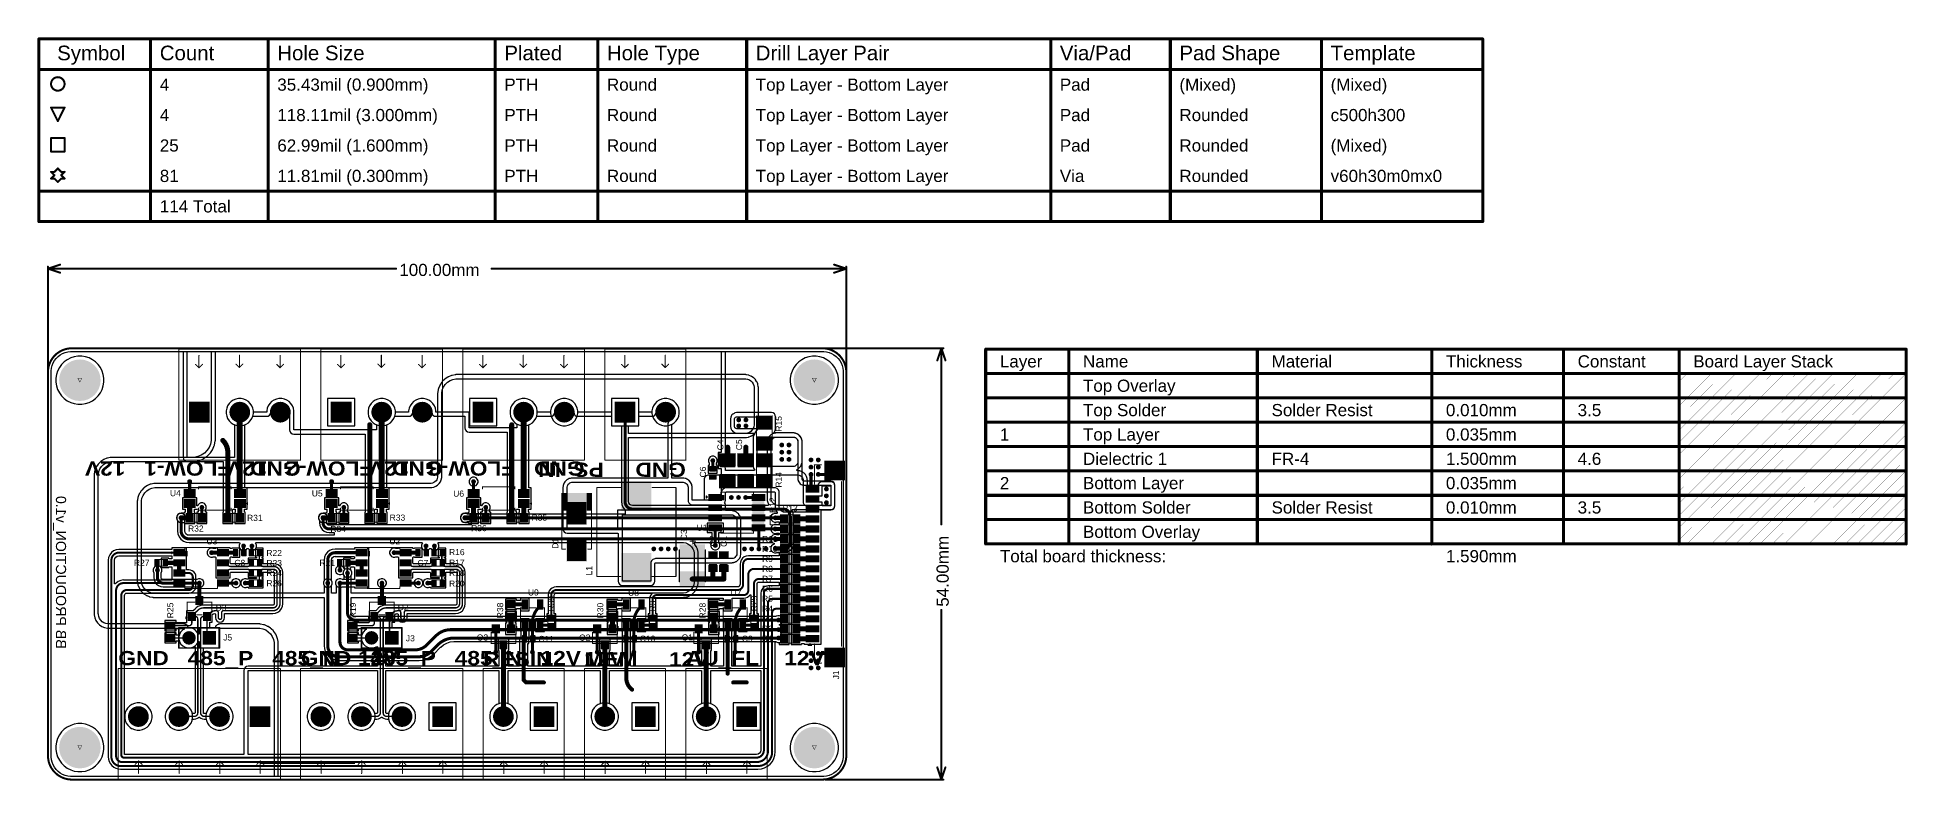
# Model space of a CAD drawing. Header units: inches. Extents: x -25 to 209, y 65 to 158.
import ezdxf

# ---------------------------------------------------------------- set-up
doc = ezdxf.new("R2010")
doc.units = ezdxf.units.IN
for name, color, linetype in [('Board Outline', 216, 'Continuous'), ('Bottom Layer', 5, 'Continuous'), ('Bottom Overlay', 54, 'Continuous'), ('Bottom Solder', 6, 'Continuous'), ('Dimensions', 6, 'Continuous'), ('Drill Drawing', 1, 'Continuous'), ('Fabrication', 76, 'Continuous'), ('Multi-Layer', 9, 'Continuous'), ('Pad Holes', 156, 'Continuous'), ('Top Layer', 1, 'Continuous'), ('Top Overlay', 2, 'Continuous'), ('Top Paste', 8, 'Continuous'), ('Top Solder', 216, 'Continuous'), ('Via Holes', 16, 'Continuous')]:
    doc.layers.add(name, color=color, linetype=linetype)
doc.styles.add('Arial', font='', dxfattribs={"height": 0.2})
doc.styles.add('Arial Black_Bold', font='', dxfattribs={"height": 0.2})
doc.styles.get('Arial').set_extended_font_data('Arial')
doc.styles.get('Arial Black_Bold').set_extended_font_data('Arial Black', bold=True)

msp = doc.modelspace()

# ---------------------------------------------------------------- texts
at = {"layer": 'Bottom Overlay', "style": 'Arial', "text_generation_flag": 2}
msp.add_text('BB PRODUCTION_v1.0', height=1.27, rotation=270, dxfattribs=at).set_placement((-22.8, 81.71))
at = {"layer": 'Dimensions', "style": 'Arial'}
msp.add_text('100.00mm', height=1.524, dxfattribs=at).set_placement((20.21, 128.37))
msp.add_text('54.00mm', height=1.524, rotation=90, dxfattribs=at).set_placement((89.03, 86.96))
at = {"layer": 'Drill Drawing', "style": 'Arial'}
for s, height, p in [('Symbol', 1.829, (-22.64, 155.38)), ('Count', 1.829, (-9.79, 155.38)), ('Hole Size', 1.829, (4.93, 155.38)), ('Plated', 1.829, (33.37, 155.38)), ('Hole Type', 1.829, (46.22, 155.38)), ('Drill Layer Pair', 1.8288, (64.86, 155.38)), ('Via/Pad', 1.829, (102.95, 155.38)), ('Pad Shape', 1.829, (117.93, 155.38)), ('Template', 1.829, (136.87, 155.38)), ('4', 1.52, (-9.79, 151.57)), ('35.43mil (0.900mm)', 1.524, (4.93, 151.57)), ('PTH', 1.524, (33.37, 151.57)), ('Round', 1.524, (46.22, 151.57)), ('Top Layer - Bottom Layer', 1.524, (64.86, 151.57)), ('Pad', 1.524, (102.95, 151.57)), ('(Mixed)', 1.524, (117.93, 151.57)), ('(Mixed)', 1.524, (136.87, 151.57)), ('4', 1.52, (-9.79, 147.76)), ('118.11mil (3.000mm)', 1.524, (4.93, 147.76)), ('PTH', 1.524, (33.37, 147.76)), ('Round', 1.524, (46.22, 147.76)), ('Top Layer - Bottom Layer', 1.524, (64.86, 147.76)), ('Pad', 1.524, (102.95, 147.76)), ('Rounded', 1.524, (117.93, 147.76)), ('c500h300', 1.524, (136.87, 147.76)), ('25', 1.524, (-9.79, 143.95)), ('62.99mil (1.600mm)', 1.524, (4.93, 143.95)), ('PTH', 1.524, (33.37, 143.95)), ('Round', 1.524, (46.22, 143.95)), ('Top Layer - Bottom Layer', 1.524, (64.86, 143.95)), ('Pad', 1.524, (102.95, 143.95)), ('Rounded', 1.524, (117.93, 143.95)), ('(Mixed)', 1.524, (136.87, 143.95)), ('81', 1.524, (-9.79, 140.14)), ('11.81mil (0.300mm)', 1.524, (4.93, 140.14)), ('PTH', 1.524, (33.37, 140.14)), ('Round', 1.524, (46.22, 140.14)), ('Top Layer - Bottom Layer', 1.524, (64.86, 140.14)), ('Via', 1.524, (102.95, 140.14)), ('Rounded', 1.524, (117.93, 140.14)), ('v60h30m0mx0', 1.524, (136.87, 140.14)), ('114 Total', 1.524, (-9.79, 136.33))]:
    msp.add_text(s, height=height, dxfattribs=at).set_placement(p)
at = {"layer": 'Fabrication', "style": 'Arial'}
for s, height, p in [('Layer', 1.524, (95.44, 116.92)), ('Name', 1.524, (105.85, 116.92)), ('Material', 1.524, (129.47, 116.92)), ('Thickness', 1.524, (151.31, 116.92)), ('Constant', 1.524, (167.81, 116.92)), ('Board Layer Stack', 1.524, (182.29, 116.92)), ('Top Overlay', 1.524, (105.85, 113.87)), ('Top Solder', 1.524, (105.85, 110.82)), ('Solder Resist', 1.524, (129.47, 110.82)), ('0.010mm', 1.524, (151.31, 110.82)), ('3.5', 1.524, (167.81, 110.82)), ('1', 1.52, (95.44, 107.77)), ('Top Layer', 1.524, (105.85, 107.77)), ('0.035mm', 1.524, (151.31, 107.77)), ('Dielectric 1', 1.524, (105.85, 104.72)), ('FR-4', 1.524, (129.47, 104.72)), ('1.500mm', 1.524, (151.31, 104.72)), ('4.6', 1.524, (167.81, 104.72)), ('2', 1.52, (95.44, 101.68)), ('Bottom Layer', 1.524, (105.85, 101.68)), ('0.035mm', 1.524, (151.31, 101.68)), ('Bottom Solder', 1.524, (105.85, 98.63)), ('Solder Resist', 1.524, (129.47, 98.63)), ('0.010mm', 1.524, (151.31, 98.63)), ('3.5', 1.524, (167.81, 98.63)), ('Bottom Overlay', 1.524, (105.85, 95.58)), ('Total board thickness:', 1.524, (95.44, 92.53)), ('1.590mm', 1.524, (151.31, 92.53))]:
    msp.add_text(s, height=height, dxfattribs=at).set_placement(p)
at = {"layer": 'Top Overlay'}
for s, height, rotation, style, p in [('R15', 0.762, 90, 'Arial', (68.12, 108.88)), ('C4', 0.762, 90, 'Arial', (60.81, 106.54)), ('C5', 0.762, 90, 'Arial', (63.15, 106.56)), ('GND   FLOW-1   12V', 1.778, 180, 'Arial Black_Bold', (7.85, 105.15)), ('GND   FLOW-2   12V', 1.778, 180, 'Arial Black_Bold', (25.63, 105.15)), ('GND   FLOW-3   12V', 1.778, 180, 'Arial Black_Bold', (43.41, 105.15)), ('GND     PS_IN', 1.778, 180, 'Arial Black_Bold', (56.1, 105)), ('C6', 0.762, 90, 'Arial', (58.62, 103.15)), ('R14', 0.762, 90, 'Arial', (68.11, 101.87)), ('R12', 0.762, 90, 'Arial', (67.35, 98.7)), ('C3', 0.762, 90, 'Arial', (56.24, 95.28)), ('D1', 0.762, 90, 'Arial', (40.13, 94.21)), ('C2', 0.762, 90, 'Arial', (59.86, 94.52)), ('C1', 0.762, 90, 'Arial', (61.24, 94.45)), ('L1', 0.762, 90, 'Arial', (44.37, 90.88)), ('R25', 0.762, 90, 'Arial', (-8.1, 85.52)), ('R19', 0.762, 90, 'Arial', (14.78, 85.53)), ('R38', 0.762, 90, 'Arial', (33.22, 85.52)), ('R39', 0.762, 90, 'Arial', (39.62, 86.36)), ('R30', 0.762, 90, 'Arial', (45.77, 85.5)), ('R37', 0.762, 90, 'Arial', (52.35, 86.36)), ('R28', 0.762, 90, 'Arial', (58.57, 85.5)), ('R29', 0.762, 90, 'Arial', (65.05, 86.4)), ('GND   485_P   485_N   12V', 1.778, 360, 'Arial Black_Bold', (-14.98, 79.64)), ('GND   485_P   485_N   12V', 1.778, 360, 'Arial Black_Bold', (7.88, 79.64)), ('RESIN     12V', 1.778, 360, 'Arial Black_Bold', (30.71, 79.5)), ('MEM     12V', 1.778, 360, 'Arial Black_Bold', (43.41, 79.48)), ('AU_FL    12V', 1.778, 360, 'Arial Black_Bold', (56.11, 79.64)), ('J1', 0.762, 90, 'Arial', (75.3, 77.86))]:
    msp.add_text(s, height=height, rotation=rotation, dxfattribs=dict(at, style=style)).set_placement(p)
at = {"layer": 'Top Overlay', "style": 'Arial'}
for s, p in [('U4', (-8.52, 100.8)), ('U5', (9.25, 100.77)), ('U6', (26.96, 100.74)), ('R31', (1.14, 97.71)), ('R33', (19, 97.74)), ('R35', (36.78, 97.74)), ('R13', (68.17, 98.91)), ('R32', (-6.25, 96.37)), ('R34', (11.58, 96.32)), ('R36', (29.2, 96.42)), ('U1', (57.45, 96.47)), ('U3', (-3.94, 94.77)), ('R22', (3.56, 93.31)), ('U2', (18.97, 94.77)), ('R16', (26.44, 93.42)), ('R11', (65.65, 95.07)), ('R10', (65.65, 93.82)), ('R27', (-13.03, 92.08)), ('C8', (-0.45, 92.07)), ('R23', (3.56, 92.05)), ('R24', (3.56, 90.79)), ('R21', (10.21, 92.08)), ('C7', (22.49, 92.06)), ('R17', (26.44, 92.11)), ('R18', (26.44, 90.8)), ('R9', (65.65, 92.57)), ('R8', (65.65, 91.32)), ('R26', (3.56, 89.53)), ('R20', (26.44, 89.48)), ('U9', (36.32, 88.37)), ('U8', (48.87, 88.34)), ('U7', (61.7, 88.31)), ('R7', (65.65, 90.07)), ('R6', (65.65, 88.83)), ('D3', (-2.79, 86.44)), ('D2', (20.02, 86.51)), ('R5', (65.65, 87.58)), ('R4', (65.65, 86.33)), ('R3', (65.65, 85.08)), ('R2', (65.65, 83.83)), ('J5', (-1.85, 82.73)), ('J3', (21.03, 82.63)), ('Q3', (29.92, 82.73)), ('C11', (37.63, 82.55)), ('Q2', (42.73, 82.72)), ('C10', (50.33, 82.58)), ('Q1', (55.58, 82.74)), ('C9', (63.12, 82.58)), ('R1', (65.65, 82.58))]:
    msp.add_text(s, height=0.762, dxfattribs=at).set_placement(p)

# ---------------------------------------------------------------- blocks, each defined once
blk = doc.blocks.new('TB008A_508_02BE_1')
at = {"layer": 'Bottom Layer'}
blk.add_hatch(color=5, dxfattribs=at).paths.add_polyline_path([(-3.74, 1.2), (-1.34, 1.2), (-1.34, -1.2), (-3.74, -1.2)])
h = blk.add_hatch(color=5, dxfattribs=at)
edge = h.paths.add_edge_path()
edge.add_arc((2.54, 0), 1.2, 0, 360)
at = {"layer": 'Bottom Solder'}
blk.add_hatch(color=6, dxfattribs=at).paths.add_polyline_path([(-3.84, 1.3), (-1.24, 1.3), (-1.24, -1.3), (-3.84, -1.3)])
h = blk.add_hatch(color=6, dxfattribs=at)
edge = h.paths.add_edge_path()
edge.add_arc((2.54, 0), 1.3, 0, 360)
at = {"layer": 'Multi-Layer'}
h = blk.add_hatch(color=9, dxfattribs=at)
edge = h.paths.add_edge_path()
edge.add_arc((2.54, 0), 1.2, 0, 360)
at = {"layer": 'Pad Holes'}
h = blk.add_hatch(color=7, dxfattribs=at)
edge = h.paths.add_edge_path()
edge.add_arc((-2.54, 0), 0.8, 0, 360)
h = blk.add_hatch(color=7, dxfattribs=at)
edge = h.paths.add_edge_path()
edge.add_arc((2.54, 0), 0.8, 0, 360)
at = {"layer": 'Top Layer'}
blk.add_hatch(color=1, dxfattribs=at).paths.add_polyline_path([(-3.74, 1.2), (-1.34, 1.2), (-1.34, -1.2), (-3.74, -1.2)])
h = blk.add_hatch(color=1, dxfattribs=at)
edge = h.paths.add_edge_path()
edge.add_arc((2.54, 0), 1.2, 0, 360)
at = {"layer": 'Top Solder'}
blk.add_hatch(color=216, dxfattribs=at).paths.add_polyline_path([(-3.84, 1.3), (-1.24, 1.3), (-1.24, -1.3), (-3.84, -1.3)])
h = blk.add_hatch(color=216, dxfattribs=at)
edge = h.paths.add_edge_path()
edge.add_arc((2.54, 0), 1.3, 0, 360)
at = {"layer": 'Top Overlay', "const_width": 0.127}
for points in [[(-5.08, 7.89), (5.08, 7.89)], [(-5.08, -6), (-5.08, 7.89)], [(-2.57, 5.56), (-2.57, 7.11)], [(2.49, 5.59), (2.49, 7.14)], [(5.08, -6), (5.08, 7.89)], [(-3, 5.99), (-2.57, 5.56)], [(-2.57, 5.56), (-2.13, 5.99)], [(2.06, 6.02), (2.49, 5.59)], [(2.49, 5.59), (2.92, 6.02)], [(-5.08, -6), (5.08, -6)]]:
    blk.add_lwpolyline(points, dxfattribs=at)
at = {"layer": 'Top Overlay', "const_width": 0.0635}
for points in [[(-5.11, 7.89, 1), (-5.05, 7.89, 1)], [(-5.11, 7.89, 1), (-5.05, 7.89, 1)], [(-2.6, 7.11, 1), (-2.53, 7.11, 1)], [(2.46, 7.14, 1), (2.52, 7.14, 1)], [(5.05, 7.89, 1), (5.11, 7.89, 1)], [(5.05, 7.89, 1), (5.11, 7.89, 1)], [(-3.03, 5.99, 1), (-2.97, 5.99, 1)], [(-2.6, 5.56, 1), (-2.53, 5.56, 1)], [(-2.6, 5.56, 1), (-2.53, 5.56, 1)], [(-2.6, 5.56, 1), (-2.53, 5.56, 1)], [(-2.17, 5.99, 1), (-2.1, 5.99, 1)], [(2.03, 6.02, 1), (2.09, 6.02, 1)], [(2.46, 5.59, 1), (2.52, 5.59, 1)], [(2.46, 5.59, 1), (2.52, 5.59, 1)], [(2.46, 5.59, 1), (2.52, 5.59, 1)], [(2.89, 6.02, 1), (2.95, 6.02, 1)], [(-5.11, -6, 1), (-5.05, -6, 1)], [(-5.11, -6, 1), (-5.05, -6, 1)], [(5.05, -6, 1), (5.11, -6, 1)], [(5.05, -6, 1), (5.11, -6, 1)]]:
    blk.add_lwpolyline(points, format="xyb", close=True, dxfattribs=at)
blk = doc.blocks.new('TB008A_508_03BE_2')
at = {"layer": 'Bottom Layer'}
blk.add_hatch(color=5, dxfattribs=at).paths.add_polyline_path([(-1.2, 1.2), (1.2, 1.2), (1.2, -1.2), (-1.2, -1.2)])
h = blk.add_hatch(color=5, dxfattribs=at)
edge = h.paths.add_edge_path()
edge.add_arc((5.08, 0), 1.2, 0, 360)
h = blk.add_hatch(color=5, dxfattribs=at)
edge = h.paths.add_edge_path()
edge.add_arc((10.16, 0), 1.2, 0, 360)
at = {"layer": 'Bottom Solder'}
blk.add_hatch(color=6, dxfattribs=at).paths.add_polyline_path([(-1.3, 1.3), (1.3, 1.3), (1.3, -1.3), (-1.3, -1.3)])
h = blk.add_hatch(color=6, dxfattribs=at)
edge = h.paths.add_edge_path()
edge.add_arc((5.08, 0), 1.3, 0, 360)
h = blk.add_hatch(color=6, dxfattribs=at)
edge = h.paths.add_edge_path()
edge.add_arc((10.16, 0), 1.3, 0, 360)
at = {"layer": 'Multi-Layer'}
h = blk.add_hatch(color=9, dxfattribs=at)
edge = h.paths.add_edge_path()
edge.add_arc((5.08, 0), 1.2, 0, 360)
h = blk.add_hatch(color=9, dxfattribs=at)
edge = h.paths.add_edge_path()
edge.add_arc((10.16, 0), 1.2, 0, 360)
at = {"layer": 'Pad Holes'}
h = blk.add_hatch(color=7, dxfattribs=at)
edge = h.paths.add_edge_path()
edge.add_arc((0, 0), 0.8, 0, 360)
h = blk.add_hatch(color=7, dxfattribs=at)
edge = h.paths.add_edge_path()
edge.add_arc((5.08, 0), 0.8, 0, 360)
h = blk.add_hatch(color=7, dxfattribs=at)
edge = h.paths.add_edge_path()
edge.add_arc((10.16, 0), 0.8, 0, 360)
at = {"layer": 'Top Layer'}
blk.add_hatch(color=1, dxfattribs=at).paths.add_polyline_path([(-1.2, 1.2), (1.2, 1.2), (1.2, -1.2), (-1.2, -1.2)])
h = blk.add_hatch(color=1, dxfattribs=at)
edge = h.paths.add_edge_path()
edge.add_arc((5.08, 0), 1.2, 0, 360)
h = blk.add_hatch(color=1, dxfattribs=at)
edge = h.paths.add_edge_path()
edge.add_arc((10.16, 0), 1.2, 0, 360)
at = {"layer": 'Top Solder'}
blk.add_hatch(color=216, dxfattribs=at).paths.add_polyline_path([(-1.3, 1.3), (1.3, 1.3), (1.3, -1.3), (-1.3, -1.3)])
h = blk.add_hatch(color=216, dxfattribs=at)
edge = h.paths.add_edge_path()
edge.add_arc((5.08, 0), 1.3, 0, 360)
h = blk.add_hatch(color=216, dxfattribs=at)
edge = h.paths.add_edge_path()
edge.add_arc((10.16, 0), 1.3, 0, 360)
at = {"layer": 'Top Overlay', "const_width": 0.127}
for points in [[(-2.54, 7.89), (12.7, 7.89)], [(-2.54, -6), (-2.54, 7.89)], [(-0.03, 5.56), (-0.03, 7.11)], [(5.03, 7.14), (5.03, 5.59)], [(10.13, 5.56), (10.13, 7.11)], [(12.7, -6), (12.7, 7.89)], [(-0.46, 5.99), (-0.03, 5.56)], [(-0.03, 5.56), (0.41, 5.99)], [(4.6, 6.02), (5.03, 5.59)], [(5.03, 5.59), (5.46, 6.02)], [(9.7, 5.99), (10.13, 5.56)], [(10.13, 5.56), (10.57, 5.99)], [(-2.54, -6), (12.7, -6)]]:
    blk.add_lwpolyline(points, dxfattribs=at)
at = {"layer": 'Top Overlay', "const_width": 0.0635}
for points in [[(-2.57, 7.89, 1), (-2.51, 7.89, 1)], [(-2.57, 7.89, 1), (-2.51, 7.89, 1)], [(-0.06, 7.11, 1), (0.01, 7.11, 1)], [(5, 7.14, 1), (5.06, 7.14, 1)], [(10.1, 7.11, 1), (10.17, 7.11, 1)], [(12.67, 7.89, 1), (12.73, 7.89, 1)], [(12.67, 7.89, 1), (12.73, 7.89, 1)], [(-0.49, 5.99, 1), (-0.43, 5.99, 1)], [(-0.06, 5.56, 1), (0.01, 5.56, 1)], [(-0.06, 5.56, 1), (0.01, 5.56, 1)], [(-0.06, 5.56, 1), (0.01, 5.56, 1)], [(0.37, 5.99, 1), (0.44, 5.99, 1)], [(4.57, 6.02, 1), (4.63, 6.02, 1)], [(5, 5.59, 1), (5.06, 5.59, 1)], [(5, 5.59, 1), (5.06, 5.59, 1)], [(5, 5.59, 1), (5.06, 5.59, 1)], [(5.43, 6.02, 1), (5.49, 6.02, 1)], [(9.67, 5.99, 1), (9.73, 5.99, 1)], [(10.1, 5.56, 1), (10.17, 5.56, 1)], [(10.1, 5.56, 1), (10.17, 5.56, 1)], [(10.1, 5.56, 1), (10.17, 5.56, 1)], [(10.53, 5.99, 1), (10.6, 5.99, 1)], [(-2.57, -6, 1), (-2.51, -6, 1)], [(-2.57, -6, 1), (-2.51, -6, 1)], [(12.67, -6, 1), (12.73, -6, 1)], [(12.67, -6, 1), (12.73, -6, 1)]]:
    blk.add_lwpolyline(points, format="xyb", close=True, dxfattribs=at)
blk = doc.blocks.new('TB008A_508_03BE_3')
at = {"layer": 'Bottom Layer'}
blk.add_hatch(color=5, dxfattribs=at).paths.add_polyline_path([(-1.2, 1.2), (1.2, 1.2), (1.2, -1.2), (-1.2, -1.2)])
h = blk.add_hatch(color=5, dxfattribs=at)
edge = h.paths.add_edge_path()
edge.add_arc((5.08, 0), 1.2, 0, 360)
h = blk.add_hatch(color=5, dxfattribs=at)
edge = h.paths.add_edge_path()
edge.add_arc((10.16, 0), 1.2, 0, 360)
at = {"layer": 'Bottom Solder'}
blk.add_hatch(color=6, dxfattribs=at).paths.add_polyline_path([(-1.3, 1.3), (1.3, 1.3), (1.3, -1.3), (-1.3, -1.3)])
h = blk.add_hatch(color=6, dxfattribs=at)
edge = h.paths.add_edge_path()
edge.add_arc((5.08, 0), 1.3, 0, 360)
h = blk.add_hatch(color=6, dxfattribs=at)
edge = h.paths.add_edge_path()
edge.add_arc((10.16, 0), 1.3, 0, 360)
at = {"layer": 'Multi-Layer'}
h = blk.add_hatch(color=9, dxfattribs=at)
edge = h.paths.add_edge_path()
edge.add_arc((5.08, 0), 1.2, 0, 360)
h = blk.add_hatch(color=9, dxfattribs=at)
edge = h.paths.add_edge_path()
edge.add_arc((10.16, 0), 1.2, 0, 360)
at = {"layer": 'Pad Holes'}
h = blk.add_hatch(color=7, dxfattribs=at)
edge = h.paths.add_edge_path()
edge.add_arc((0, 0), 0.8, 0, 360)
h = blk.add_hatch(color=7, dxfattribs=at)
edge = h.paths.add_edge_path()
edge.add_arc((5.08, 0), 0.8, 0, 360)
h = blk.add_hatch(color=7, dxfattribs=at)
edge = h.paths.add_edge_path()
edge.add_arc((10.16, 0), 0.8, 0, 360)
at = {"layer": 'Top Layer'}
blk.add_hatch(color=1, dxfattribs=at).paths.add_polyline_path([(-1.2, 1.2), (1.2, 1.2), (1.2, -1.2), (-1.2, -1.2)])
h = blk.add_hatch(color=1, dxfattribs=at)
edge = h.paths.add_edge_path()
edge.add_arc((5.08, 0), 1.2, 0, 360)
h = blk.add_hatch(color=1, dxfattribs=at)
edge = h.paths.add_edge_path()
edge.add_arc((10.16, 0), 1.2, 0, 360)
at = {"layer": 'Top Solder'}
blk.add_hatch(color=216, dxfattribs=at).paths.add_polyline_path([(-1.3, 1.3), (1.3, 1.3), (1.3, -1.3), (-1.3, -1.3)])
h = blk.add_hatch(color=216, dxfattribs=at)
edge = h.paths.add_edge_path()
edge.add_arc((5.08, 0), 1.3, 0, 360)
h = blk.add_hatch(color=216, dxfattribs=at)
edge = h.paths.add_edge_path()
edge.add_arc((10.16, 0), 1.3, 0, 360)
at = {"layer": 'Top Overlay', "const_width": 0.127}
for points in [[(-2.54, 7.89), (12.7, 7.89)], [(-2.54, -6), (-2.54, 7.89)], [(-0.03, 5.56), (-0.03, 7.11)], [(5.03, 5.59), (5.03, 7.14)], [(10.13, 5.56), (10.13, 7.11)], [(12.7, -6), (12.7, 7.89)], [(-0.46, 5.99), (-0.03, 5.56)], [(-0.03, 5.56), (0.41, 5.99)], [(4.6, 6.02), (5.03, 5.59)], [(5.03, 5.59), (5.46, 6.02)], [(9.7, 5.99), (10.13, 5.56)], [(10.13, 5.56), (10.57, 5.99)], [(-2.54, -6), (12.7, -6)]]:
    blk.add_lwpolyline(points, dxfattribs=at)
at = {"layer": 'Top Overlay', "const_width": 0.0635}
for points in [[(-2.57, 7.89, 1), (-2.51, 7.89, 1)], [(-2.57, 7.89, 1), (-2.51, 7.89, 1)], [(-0.06, 7.11, 1), (0.01, 7.11, 1)], [(5, 7.14, 1), (5.06, 7.14, 1)], [(10.1, 7.11, 1), (10.17, 7.11, 1)], [(12.67, 7.89, 1), (12.73, 7.89, 1)], [(12.67, 7.89, 1), (12.73, 7.89, 1)], [(-0.49, 5.99, 1), (-0.43, 5.99, 1)], [(-0.06, 5.56, 1), (0.01, 5.56, 1)], [(-0.06, 5.56, 1), (0.01, 5.56, 1)], [(-0.06, 5.56, 1), (0.01, 5.56, 1)], [(0.37, 5.99, 1), (0.44, 5.99, 1)], [(4.57, 6.02, 1), (4.63, 6.02, 1)], [(5, 5.59, 1), (5.06, 5.59, 1)], [(5, 5.59, 1), (5.06, 5.59, 1)], [(5, 5.59, 1), (5.06, 5.59, 1)], [(5.43, 6.02, 1), (5.49, 6.02, 1)], [(9.67, 5.99, 1), (9.73, 5.99, 1)], [(10.1, 5.56, 1), (10.17, 5.56, 1)], [(10.1, 5.56, 1), (10.17, 5.56, 1)], [(10.1, 5.56, 1), (10.17, 5.56, 1)], [(10.53, 5.99, 1), (10.6, 5.99, 1)], [(-2.57, -6, 1), (-2.51, -6, 1)], [(-2.57, -6, 1), (-2.51, -6, 1)], [(12.67, -6, 1), (12.73, -6, 1)], [(12.67, -6, 1), (12.73, -6, 1)]]:
    blk.add_lwpolyline(points, format="xyb", close=True, dxfattribs=at)
blk = doc.blocks.new('TB008A_508_03BE_4')
at = {"layer": 'Bottom Layer'}
blk.add_hatch(color=5, dxfattribs=at).paths.add_polyline_path([(-1.2, 1.2), (1.2, 1.2), (1.2, -1.2), (-1.2, -1.2)])
h = blk.add_hatch(color=5, dxfattribs=at)
edge = h.paths.add_edge_path()
edge.add_arc((5.08, 0), 1.2, 0, 360)
h = blk.add_hatch(color=5, dxfattribs=at)
edge = h.paths.add_edge_path()
edge.add_arc((10.16, 0), 1.2, 0, 360)
at = {"layer": 'Bottom Solder'}
blk.add_hatch(color=6, dxfattribs=at).paths.add_polyline_path([(-1.3, 1.3), (1.3, 1.3), (1.3, -1.3), (-1.3, -1.3)])
h = blk.add_hatch(color=6, dxfattribs=at)
edge = h.paths.add_edge_path()
edge.add_arc((5.08, 0), 1.3, 0, 360)
h = blk.add_hatch(color=6, dxfattribs=at)
edge = h.paths.add_edge_path()
edge.add_arc((10.16, 0), 1.3, 0, 360)
at = {"layer": 'Multi-Layer'}
h = blk.add_hatch(color=9, dxfattribs=at)
edge = h.paths.add_edge_path()
edge.add_arc((5.08, 0), 1.2, 0, 360)
h = blk.add_hatch(color=9, dxfattribs=at)
edge = h.paths.add_edge_path()
edge.add_arc((10.16, 0), 1.2, 0, 360)
at = {"layer": 'Pad Holes'}
h = blk.add_hatch(color=7, dxfattribs=at)
edge = h.paths.add_edge_path()
edge.add_arc((0, 0), 0.8, 0, 360)
h = blk.add_hatch(color=7, dxfattribs=at)
edge = h.paths.add_edge_path()
edge.add_arc((5.08, 0), 0.8, 0, 360)
h = blk.add_hatch(color=7, dxfattribs=at)
edge = h.paths.add_edge_path()
edge.add_arc((10.16, 0), 0.8, 0, 360)
at = {"layer": 'Top Layer'}
blk.add_hatch(color=1, dxfattribs=at).paths.add_polyline_path([(-1.2, 1.2), (1.2, 1.2), (1.2, -1.2), (-1.2, -1.2)])
h = blk.add_hatch(color=1, dxfattribs=at)
edge = h.paths.add_edge_path()
edge.add_arc((5.08, 0), 1.2, 0, 360)
h = blk.add_hatch(color=1, dxfattribs=at)
edge = h.paths.add_edge_path()
edge.add_arc((10.16, 0), 1.2, 0, 360)
at = {"layer": 'Top Solder'}
blk.add_hatch(color=216, dxfattribs=at).paths.add_polyline_path([(-1.3, 1.3), (1.3, 1.3), (1.3, -1.3), (-1.3, -1.3)])
h = blk.add_hatch(color=216, dxfattribs=at)
edge = h.paths.add_edge_path()
edge.add_arc((5.08, 0), 1.3, 0, 360)
h = blk.add_hatch(color=216, dxfattribs=at)
edge = h.paths.add_edge_path()
edge.add_arc((10.16, 0), 1.3, 0, 360)
at = {"layer": 'Top Overlay', "const_width": 0.127}
for points in [[(-2.54, 7.89), (12.7, 7.89)], [(-2.54, -6), (-2.54, 7.89)], [(-0.03, 5.56), (-0.03, 7.11)], [(5.03, 5.59), (5.03, 7.14)], [(10.13, 5.56), (10.13, 7.11)], [(12.7, -6), (12.7, 7.89)], [(-0.46, 5.99), (-0.03, 5.56)], [(-0.03, 5.56), (0.41, 5.99)], [(4.6, 6.02), (5.03, 5.59)], [(5.03, 5.59), (5.46, 6.02)], [(9.7, 5.99), (10.13, 5.56)], [(10.13, 5.56), (10.57, 5.99)], [(-2.54, -6), (12.7, -6)]]:
    blk.add_lwpolyline(points, dxfattribs=at)
at = {"layer": 'Top Overlay', "const_width": 0.0635}
for points in [[(-2.57, 7.89, 1), (-2.51, 7.89, 1)], [(-2.57, 7.89, 1), (-2.51, 7.89, 1)], [(-0.06, 7.11, 1), (0.01, 7.11, 1)], [(5, 7.14, 1), (5.06, 7.14, 1)], [(10.1, 7.11, 1), (10.17, 7.11, 1)], [(12.67, 7.89, 1), (12.73, 7.89, 1)], [(12.67, 7.89, 1), (12.73, 7.89, 1)], [(-0.49, 5.99, 1), (-0.43, 5.99, 1)], [(-0.06, 5.56, 1), (0.01, 5.56, 1)], [(-0.06, 5.56, 1), (0.01, 5.56, 1)], [(-0.06, 5.56, 1), (0.01, 5.56, 1)], [(0.37, 5.99, 1), (0.44, 5.99, 1)], [(4.57, 6.02, 1), (4.63, 6.02, 1)], [(5, 5.59, 1), (5.06, 5.59, 1)], [(5, 5.59, 1), (5.06, 5.59, 1)], [(5, 5.59, 1), (5.06, 5.59, 1)], [(5.43, 6.02, 1), (5.49, 6.02, 1)], [(9.67, 5.99, 1), (9.73, 5.99, 1)], [(10.1, 5.56, 1), (10.17, 5.56, 1)], [(10.1, 5.56, 1), (10.17, 5.56, 1)], [(10.1, 5.56, 1), (10.17, 5.56, 1)], [(10.53, 5.99, 1), (10.6, 5.99, 1)], [(-2.57, -6, 1), (-2.51, -6, 1)], [(-2.57, -6, 1), (-2.51, -6, 1)], [(12.67, -6, 1), (12.73, -6, 1)], [(12.67, -6, 1), (12.73, -6, 1)]]:
    blk.add_lwpolyline(points, format="xyb", close=True, dxfattribs=at)
blk = doc.blocks.new('TB008A_508_02BE_5')
at = {"layer": 'Bottom Layer'}
blk.add_hatch(color=5, dxfattribs=at).paths.add_polyline_path([(-3.74, 1.2), (-1.34, 1.2), (-1.34, -1.2), (-3.74, -1.2)])
h = blk.add_hatch(color=5, dxfattribs=at)
edge = h.paths.add_edge_path()
edge.add_arc((2.54, 0), 1.2, 0, 360)
at = {"layer": 'Bottom Solder'}
blk.add_hatch(color=6, dxfattribs=at).paths.add_polyline_path([(-3.84, 1.3), (-1.24, 1.3), (-1.24, -1.3), (-3.84, -1.3)])
h = blk.add_hatch(color=6, dxfattribs=at)
edge = h.paths.add_edge_path()
edge.add_arc((2.54, 0), 1.3, 0, 360)
at = {"layer": 'Multi-Layer'}
h = blk.add_hatch(color=9, dxfattribs=at)
edge = h.paths.add_edge_path()
edge.add_arc((2.54, 0), 1.2, 0, 360)
at = {"layer": 'Pad Holes'}
h = blk.add_hatch(color=7, dxfattribs=at)
edge = h.paths.add_edge_path()
edge.add_arc((-2.54, 0), 0.8, 0, 360)
h = blk.add_hatch(color=7, dxfattribs=at)
edge = h.paths.add_edge_path()
edge.add_arc((2.54, 0), 0.8, 0, 360)
at = {"layer": 'Top Layer'}
blk.add_hatch(color=1, dxfattribs=at).paths.add_polyline_path([(-3.74, 1.2), (-1.34, 1.2), (-1.34, -1.2), (-3.74, -1.2)])
h = blk.add_hatch(color=1, dxfattribs=at)
edge = h.paths.add_edge_path()
edge.add_arc((2.54, 0), 1.2, 0, 360)
at = {"layer": 'Top Solder'}
blk.add_hatch(color=216, dxfattribs=at).paths.add_polyline_path([(-3.84, 1.3), (-1.24, 1.3), (-1.24, -1.3), (-3.84, -1.3)])
h = blk.add_hatch(color=216, dxfattribs=at)
edge = h.paths.add_edge_path()
edge.add_arc((2.54, 0), 1.3, 0, 360)
at = {"layer": 'Top Overlay', "const_width": 0.127}
for points in [[(5.08, 7.89), (-5.08, 7.89)], [(-5.08, 7.89), (-5.08, -6)], [(-2.57, 7.11), (-2.57, 5.56)], [(2.49, 5.59), (2.49, 7.14)], [(5.08, 7.89), (5.08, -6)], [(-2.57, 5.56), (-3, 5.99)], [(-2.13, 5.99), (-2.57, 5.56)], [(2.49, 5.59), (2.06, 6.02)], [(2.92, 6.02), (2.49, 5.59)], [(5.08, -6), (-5.08, -6)]]:
    blk.add_lwpolyline(points, dxfattribs=at)
at = {"layer": 'Top Overlay', "const_width": 0.0635}
for points in [[(-5.11, 7.89, 1), (-5.05, 7.89, 1)], [(-5.11, 7.89, 1), (-5.05, 7.89, 1)], [(-2.6, 7.11, 1), (-2.53, 7.11, 1)], [(2.46, 7.14, 1), (2.52, 7.14, 1)], [(5.05, 7.89, 1), (5.11, 7.89, 1)], [(5.05, 7.89, 1), (5.11, 7.89, 1)], [(-3.03, 5.99, 1), (-2.97, 5.99, 1)], [(-2.6, 5.56, 1), (-2.53, 5.56, 1)], [(-2.6, 5.56, 1), (-2.53, 5.56, 1)], [(-2.6, 5.56, 1), (-2.53, 5.56, 1)], [(-2.17, 5.99, 1), (-2.1, 5.99, 1)], [(2.03, 6.02, 1), (2.09, 6.02, 1)], [(2.46, 5.59, 1), (2.52, 5.59, 1)], [(2.46, 5.59, 1), (2.52, 5.59, 1)], [(2.46, 5.59, 1), (2.52, 5.59, 1)], [(2.89, 6.02, 1), (2.95, 6.02, 1)], [(-5.11, -6, 1), (-5.05, -6, 1)], [(-5.11, -6, 1), (-5.05, -6, 1)], [(5.05, -6, 1), (5.11, -6, 1)], [(5.05, -6, 1), (5.11, -6, 1)]]:
    blk.add_lwpolyline(points, format="xyb", close=True, dxfattribs=at)
blk = doc.blocks.new('TB008A_508_02BE_6')
at = {"layer": 'Bottom Layer'}
blk.add_hatch(color=5, dxfattribs=at).paths.add_polyline_path([(-3.74, 1.2), (-1.34, 1.2), (-1.34, -1.2), (-3.74, -1.2)])
h = blk.add_hatch(color=5, dxfattribs=at)
edge = h.paths.add_edge_path()
edge.add_arc((2.54, 0), 1.2, 0, 360)
at = {"layer": 'Bottom Solder'}
blk.add_hatch(color=6, dxfattribs=at).paths.add_polyline_path([(-3.84, 1.3), (-1.24, 1.3), (-1.24, -1.3), (-3.84, -1.3)])
h = blk.add_hatch(color=6, dxfattribs=at)
edge = h.paths.add_edge_path()
edge.add_arc((2.54, 0), 1.3, 0, 360)
at = {"layer": 'Multi-Layer'}
h = blk.add_hatch(color=9, dxfattribs=at)
edge = h.paths.add_edge_path()
edge.add_arc((2.54, 0), 1.2, 0, 360)
at = {"layer": 'Pad Holes'}
h = blk.add_hatch(color=7, dxfattribs=at)
edge = h.paths.add_edge_path()
edge.add_arc((-2.54, 0), 0.8, 0, 360)
h = blk.add_hatch(color=7, dxfattribs=at)
edge = h.paths.add_edge_path()
edge.add_arc((2.54, 0), 0.8, 0, 360)
at = {"layer": 'Top Layer'}
blk.add_hatch(color=1, dxfattribs=at).paths.add_polyline_path([(-3.74, 1.2), (-1.34, 1.2), (-1.34, -1.2), (-3.74, -1.2)])
h = blk.add_hatch(color=1, dxfattribs=at)
edge = h.paths.add_edge_path()
edge.add_arc((2.54, 0), 1.2, 0, 360)
at = {"layer": 'Top Solder'}
blk.add_hatch(color=216, dxfattribs=at).paths.add_polyline_path([(-3.84, 1.3), (-1.24, 1.3), (-1.24, -1.3), (-3.84, -1.3)])
h = blk.add_hatch(color=216, dxfattribs=at)
edge = h.paths.add_edge_path()
edge.add_arc((2.54, 0), 1.3, 0, 360)
at = {"layer": 'Top Overlay', "const_width": 0.127}
for points in [[(5.08, 7.89), (-5.08, 7.89)], [(-5.08, 7.89), (-5.08, -6)], [(-2.57, 7.11), (-2.57, 5.56)], [(2.49, 7.14), (2.49, 5.59)], [(5.08, 7.89), (5.08, -6)], [(-2.57, 5.56), (-3, 5.99)], [(-2.13, 5.99), (-2.57, 5.56)], [(2.49, 5.59), (2.06, 6.02)], [(2.92, 6.02), (2.49, 5.59)], [(5.08, -6), (-5.08, -6)]]:
    blk.add_lwpolyline(points, dxfattribs=at)
at = {"layer": 'Top Overlay', "const_width": 0.0635}
for points in [[(-5.11, 7.89, 1), (-5.05, 7.89, 1)], [(-5.11, 7.89, 1), (-5.05, 7.89, 1)], [(-2.6, 7.11, 1), (-2.53, 7.11, 1)], [(2.46, 7.14, 1), (2.52, 7.14, 1)], [(5.05, 7.89, 1), (5.11, 7.89, 1)], [(5.05, 7.89, 1), (5.11, 7.89, 1)], [(-3.03, 5.99, 1), (-2.97, 5.99, 1)], [(-2.6, 5.56, 1), (-2.53, 5.56, 1)], [(-2.6, 5.56, 1), (-2.53, 5.56, 1)], [(-2.6, 5.56, 1), (-2.53, 5.56, 1)], [(-2.17, 5.99, 1), (-2.1, 5.99, 1)], [(2.03, 6.02, 1), (2.09, 6.02, 1)], [(2.46, 5.59, 1), (2.52, 5.59, 1)], [(2.46, 5.59, 1), (2.52, 5.59, 1)], [(2.46, 5.59, 1), (2.52, 5.59, 1)], [(2.89, 6.02, 1), (2.95, 6.02, 1)], [(-5.11, -6, 1), (-5.05, -6, 1)], [(-5.11, -6, 1), (-5.05, -6, 1)], [(5.05, -6, 1), (5.11, -6, 1)], [(5.05, -6, 1), (5.11, -6, 1)]]:
    blk.add_lwpolyline(points, format="xyb", close=True, dxfattribs=at)
blk = doc.blocks.new('TB008A_508_02BE_7')
at = {"layer": 'Bottom Layer'}
blk.add_hatch(color=5, dxfattribs=at).paths.add_polyline_path([(-3.74, 1.2), (-1.34, 1.2), (-1.34, -1.2), (-3.74, -1.2)])
h = blk.add_hatch(color=5, dxfattribs=at)
edge = h.paths.add_edge_path()
edge.add_arc((2.54, 0), 1.2, 0, 360)
at = {"layer": 'Bottom Solder'}
blk.add_hatch(color=6, dxfattribs=at).paths.add_polyline_path([(-3.84, 1.3), (-1.24, 1.3), (-1.24, -1.3), (-3.84, -1.3)])
h = blk.add_hatch(color=6, dxfattribs=at)
edge = h.paths.add_edge_path()
edge.add_arc((2.54, 0), 1.3, 0, 360)
at = {"layer": 'Multi-Layer'}
h = blk.add_hatch(color=9, dxfattribs=at)
edge = h.paths.add_edge_path()
edge.add_arc((2.54, 0), 1.2, 0, 360)
at = {"layer": 'Pad Holes'}
h = blk.add_hatch(color=7, dxfattribs=at)
edge = h.paths.add_edge_path()
edge.add_arc((-2.54, 0), 0.8, 0, 360)
h = blk.add_hatch(color=7, dxfattribs=at)
edge = h.paths.add_edge_path()
edge.add_arc((2.54, 0), 0.8, 0, 360)
at = {"layer": 'Top Layer'}
blk.add_hatch(color=1, dxfattribs=at).paths.add_polyline_path([(-3.74, 1.2), (-1.34, 1.2), (-1.34, -1.2), (-3.74, -1.2)])
h = blk.add_hatch(color=1, dxfattribs=at)
edge = h.paths.add_edge_path()
edge.add_arc((2.54, 0), 1.2, 0, 360)
at = {"layer": 'Top Solder'}
blk.add_hatch(color=216, dxfattribs=at).paths.add_polyline_path([(-3.84, 1.3), (-1.24, 1.3), (-1.24, -1.3), (-3.84, -1.3)])
h = blk.add_hatch(color=216, dxfattribs=at)
edge = h.paths.add_edge_path()
edge.add_arc((2.54, 0), 1.3, 0, 360)
at = {"layer": 'Top Overlay', "const_width": 0.127}
for points in [[(5.08, 7.89), (-5.08, 7.89)], [(-5.08, 7.89), (-5.08, -6)], [(-2.57, 7.11), (-2.57, 5.56)], [(2.49, 5.59), (2.49, 7.14)], [(5.08, 7.89), (5.08, -6)], [(-2.57, 5.56), (-3, 5.99)], [(-2.13, 5.99), (-2.57, 5.56)], [(2.49, 5.59), (2.06, 6.02)], [(2.92, 6.02), (2.49, 5.59)], [(5.08, -6), (-5.08, -6)]]:
    blk.add_lwpolyline(points, dxfattribs=at)
at = {"layer": 'Top Overlay', "const_width": 0.0635}
for points in [[(-5.11, 7.89, 1), (-5.05, 7.89, 1)], [(-5.11, 7.89, 1), (-5.05, 7.89, 1)], [(-2.6, 7.11, 1), (-2.53, 7.11, 1)], [(2.46, 7.14, 1), (2.52, 7.14, 1)], [(5.05, 7.89, 1), (5.11, 7.89, 1)], [(5.05, 7.89, 1), (5.11, 7.89, 1)], [(-3.03, 5.99, 1), (-2.97, 5.99, 1)], [(-2.6, 5.56, 1), (-2.53, 5.56, 1)], [(-2.6, 5.56, 1), (-2.53, 5.56, 1)], [(-2.6, 5.56, 1), (-2.53, 5.56, 1)], [(-2.17, 5.99, 1), (-2.1, 5.99, 1)], [(2.03, 6.02, 1), (2.09, 6.02, 1)], [(2.46, 5.59, 1), (2.52, 5.59, 1)], [(2.46, 5.59, 1), (2.52, 5.59, 1)], [(2.46, 5.59, 1), (2.52, 5.59, 1)], [(2.89, 6.02, 1), (2.95, 6.02, 1)], [(-5.11, -6, 1), (-5.05, -6, 1)], [(-5.11, -6, 1), (-5.05, -6, 1)], [(5.05, -6, 1), (5.11, -6, 1)], [(5.05, -6, 1), (5.11, -6, 1)]]:
    blk.add_lwpolyline(points, format="xyb", close=True, dxfattribs=at)
blk = doc.blocks.new('TB008A_508_04BE_8')
at = {"layer": 'Bottom Layer'}
blk.add_hatch(color=5, dxfattribs=at).paths.add_polyline_path([(-1.2, 1.2), (1.2, 1.2), (1.2, -1.2), (-1.2, -1.2)])
h = blk.add_hatch(color=5, dxfattribs=at)
edge = h.paths.add_edge_path()
edge.add_arc((5.08, 0), 1.2, 0, 360)
h = blk.add_hatch(color=5, dxfattribs=at)
edge = h.paths.add_edge_path()
edge.add_arc((10.16, 0), 1.2, 0, 360)
h = blk.add_hatch(color=5, dxfattribs=at)
edge = h.paths.add_edge_path()
edge.add_arc((15.24, 0), 1.2, 0, 360)
at = {"layer": 'Bottom Solder'}
blk.add_hatch(color=6, dxfattribs=at).paths.add_polyline_path([(-1.3, 1.3), (1.3, 1.3), (1.3, -1.3), (-1.3, -1.3)])
h = blk.add_hatch(color=6, dxfattribs=at)
edge = h.paths.add_edge_path()
edge.add_arc((5.08, 0), 1.3, 0, 360)
h = blk.add_hatch(color=6, dxfattribs=at)
edge = h.paths.add_edge_path()
edge.add_arc((10.16, 0), 1.3, 0, 360)
h = blk.add_hatch(color=6, dxfattribs=at)
edge = h.paths.add_edge_path()
edge.add_arc((15.24, 0), 1.3, 0, 360)
at = {"layer": 'Multi-Layer'}
h = blk.add_hatch(color=9, dxfattribs=at)
edge = h.paths.add_edge_path()
edge.add_arc((5.08, 0), 1.2, 0, 360)
h = blk.add_hatch(color=9, dxfattribs=at)
edge = h.paths.add_edge_path()
edge.add_arc((10.16, 0), 1.2, 0, 360)
h = blk.add_hatch(color=9, dxfattribs=at)
edge = h.paths.add_edge_path()
edge.add_arc((15.24, 0), 1.2, 0, 360)
at = {"layer": 'Pad Holes'}
h = blk.add_hatch(color=7, dxfattribs=at)
edge = h.paths.add_edge_path()
edge.add_arc((0, 0), 0.8, 0, 360)
h = blk.add_hatch(color=7, dxfattribs=at)
edge = h.paths.add_edge_path()
edge.add_arc((5.08, 0), 0.8, 0, 360)
h = blk.add_hatch(color=7, dxfattribs=at)
edge = h.paths.add_edge_path()
edge.add_arc((10.16, 0), 0.8, 0, 360)
h = blk.add_hatch(color=7, dxfattribs=at)
edge = h.paths.add_edge_path()
edge.add_arc((15.24, 0), 0.8, 0, 360)
at = {"layer": 'Top Layer'}
blk.add_hatch(color=1, dxfattribs=at).paths.add_polyline_path([(-1.2, 1.2), (1.2, 1.2), (1.2, -1.2), (-1.2, -1.2)])
h = blk.add_hatch(color=1, dxfattribs=at)
edge = h.paths.add_edge_path()
edge.add_arc((5.08, 0), 1.2, 0, 360)
h = blk.add_hatch(color=1, dxfattribs=at)
edge = h.paths.add_edge_path()
edge.add_arc((10.16, 0), 1.2, 0, 360)
h = blk.add_hatch(color=1, dxfattribs=at)
edge = h.paths.add_edge_path()
edge.add_arc((15.24, 0), 1.2, 0, 360)
at = {"layer": 'Top Solder'}
blk.add_hatch(color=216, dxfattribs=at).paths.add_polyline_path([(-1.3, 1.3), (1.3, 1.3), (1.3, -1.3), (-1.3, -1.3)])
h = blk.add_hatch(color=216, dxfattribs=at)
edge = h.paths.add_edge_path()
edge.add_arc((5.08, 0), 1.3, 0, 360)
h = blk.add_hatch(color=216, dxfattribs=at)
edge = h.paths.add_edge_path()
edge.add_arc((10.16, 0), 1.3, 0, 360)
h = blk.add_hatch(color=216, dxfattribs=at)
edge = h.paths.add_edge_path()
edge.add_arc((15.24, 0), 1.3, 0, 360)
at = {"layer": 'Top Overlay', "const_width": 0.127}
for points in [[(17.78, 7.89), (-2.54, 7.89)], [(-2.54, 7.89), (-2.54, -6)], [(-0.03, 7.11), (-0.03, 5.56)], [(5.03, 5.59), (5.03, 7.14)], [(10.13, 7.11), (10.13, 5.56)], [(15.21, 7.11), (15.21, 5.56)], [(17.78, 7.89), (17.78, -6)], [(-0.03, 5.56), (-0.46, 5.99)], [(0.41, 5.99), (-0.03, 5.56)], [(5.03, 5.59), (4.6, 6.02)], [(5.46, 6.02), (5.03, 5.59)], [(10.13, 5.56), (9.7, 5.99)], [(10.57, 5.99), (10.13, 5.56)], [(15.21, 5.56), (14.78, 5.99)], [(15.65, 5.99), (15.21, 5.56)], [(17.78, -6), (-2.54, -6)]]:
    blk.add_lwpolyline(points, dxfattribs=at)
at = {"layer": 'Top Overlay', "const_width": 0.0635}
for points in [[(-2.57, 7.89, 1), (-2.51, 7.89, 1)], [(-2.57, 7.89, 1), (-2.51, 7.89, 1)], [(-0.06, 7.11, 1), (0.01, 7.11, 1)], [(5, 7.14, 1), (5.06, 7.14, 1)], [(10.1, 7.11, 1), (10.17, 7.11, 1)], [(15.18, 7.11, 1), (15.25, 7.11, 1)], [(17.75, 7.89, 1), (17.81, 7.89, 1)], [(17.75, 7.89, 1), (17.81, 7.89, 1)], [(-0.49, 5.99, 1), (-0.43, 5.99, 1)], [(-0.06, 5.56, 1), (0.01, 5.56, 1)], [(-0.06, 5.56, 1), (0.01, 5.56, 1)], [(-0.06, 5.56, 1), (0.01, 5.56, 1)], [(0.37, 5.99, 1), (0.44, 5.99, 1)], [(4.57, 6.02, 1), (4.63, 6.02, 1)], [(5, 5.59, 1), (5.06, 5.59, 1)], [(5, 5.59, 1), (5.06, 5.59, 1)], [(5, 5.59, 1), (5.06, 5.59, 1)], [(5.43, 6.02, 1), (5.49, 6.02, 1)], [(9.67, 5.99, 1), (9.73, 5.99, 1)], [(10.1, 5.56, 1), (10.17, 5.56, 1)], [(10.1, 5.56, 1), (10.17, 5.56, 1)], [(10.1, 5.56, 1), (10.17, 5.56, 1)], [(10.53, 5.99, 1), (10.6, 5.99, 1)], [(14.75, 5.99, 1), (14.81, 5.99, 1)], [(15.18, 5.56, 1), (15.25, 5.56, 1)], [(15.18, 5.56, 1), (15.25, 5.56, 1)], [(15.18, 5.56, 1), (15.25, 5.56, 1)], [(15.61, 5.99, 1), (15.68, 5.99, 1)], [(-2.57, -6, 1), (-2.51, -6, 1)], [(-2.57, -6, 1), (-2.51, -6, 1)], [(17.75, -6, 1), (17.81, -6, 1)], [(17.75, -6, 1), (17.81, -6, 1)]]:
    blk.add_lwpolyline(points, format="xyb", close=True, dxfattribs=at)
blk = doc.blocks.new('TB008A_508_04BE_9')
at = {"layer": 'Bottom Layer'}
blk.add_hatch(color=5, dxfattribs=at).paths.add_polyline_path([(-1.2, 1.2), (1.2, 1.2), (1.2, -1.2), (-1.2, -1.2)])
h = blk.add_hatch(color=5, dxfattribs=at)
edge = h.paths.add_edge_path()
edge.add_arc((5.08, 0), 1.2, 0, 360)
h = blk.add_hatch(color=5, dxfattribs=at)
edge = h.paths.add_edge_path()
edge.add_arc((10.16, 0), 1.2, 0, 360)
h = blk.add_hatch(color=5, dxfattribs=at)
edge = h.paths.add_edge_path()
edge.add_arc((15.24, 0), 1.2, 0, 360)
at = {"layer": 'Bottom Solder'}
blk.add_hatch(color=6, dxfattribs=at).paths.add_polyline_path([(-1.3, 1.3), (1.3, 1.3), (1.3, -1.3), (-1.3, -1.3)])
h = blk.add_hatch(color=6, dxfattribs=at)
edge = h.paths.add_edge_path()
edge.add_arc((5.08, 0), 1.3, 0, 360)
h = blk.add_hatch(color=6, dxfattribs=at)
edge = h.paths.add_edge_path()
edge.add_arc((10.16, 0), 1.3, 0, 360)
h = blk.add_hatch(color=6, dxfattribs=at)
edge = h.paths.add_edge_path()
edge.add_arc((15.24, 0), 1.3, 0, 360)
at = {"layer": 'Multi-Layer'}
h = blk.add_hatch(color=9, dxfattribs=at)
edge = h.paths.add_edge_path()
edge.add_arc((5.08, 0), 1.2, 0, 360)
h = blk.add_hatch(color=9, dxfattribs=at)
edge = h.paths.add_edge_path()
edge.add_arc((10.16, 0), 1.2, 0, 360)
h = blk.add_hatch(color=9, dxfattribs=at)
edge = h.paths.add_edge_path()
edge.add_arc((15.24, 0), 1.2, 0, 360)
at = {"layer": 'Pad Holes'}
h = blk.add_hatch(color=7, dxfattribs=at)
edge = h.paths.add_edge_path()
edge.add_arc((0, 0), 0.8, 0, 360)
h = blk.add_hatch(color=7, dxfattribs=at)
edge = h.paths.add_edge_path()
edge.add_arc((5.08, 0), 0.8, 0, 360)
h = blk.add_hatch(color=7, dxfattribs=at)
edge = h.paths.add_edge_path()
edge.add_arc((10.16, 0), 0.8, 0, 360)
h = blk.add_hatch(color=7, dxfattribs=at)
edge = h.paths.add_edge_path()
edge.add_arc((15.24, 0), 0.8, 0, 360)
at = {"layer": 'Top Layer'}
blk.add_hatch(color=1, dxfattribs=at).paths.add_polyline_path([(-1.2, 1.2), (1.2, 1.2), (1.2, -1.2), (-1.2, -1.2)])
h = blk.add_hatch(color=1, dxfattribs=at)
edge = h.paths.add_edge_path()
edge.add_arc((5.08, 0), 1.2, 0, 360)
h = blk.add_hatch(color=1, dxfattribs=at)
edge = h.paths.add_edge_path()
edge.add_arc((10.16, 0), 1.2, 0, 360)
h = blk.add_hatch(color=1, dxfattribs=at)
edge = h.paths.add_edge_path()
edge.add_arc((15.24, 0), 1.2, 0, 360)
at = {"layer": 'Top Solder'}
blk.add_hatch(color=216, dxfattribs=at).paths.add_polyline_path([(-1.3, 1.3), (1.3, 1.3), (1.3, -1.3), (-1.3, -1.3)])
h = blk.add_hatch(color=216, dxfattribs=at)
edge = h.paths.add_edge_path()
edge.add_arc((5.08, 0), 1.3, 0, 360)
h = blk.add_hatch(color=216, dxfattribs=at)
edge = h.paths.add_edge_path()
edge.add_arc((10.16, 0), 1.3, 0, 360)
h = blk.add_hatch(color=216, dxfattribs=at)
edge = h.paths.add_edge_path()
edge.add_arc((15.24, 0), 1.3, 0, 360)
at = {"layer": 'Top Overlay', "const_width": 0.127}
for points in [[(17.78, 7.89), (-2.54, 7.89)], [(-2.54, 7.89), (-2.54, -6)], [(-0.03, 7.11), (-0.03, 5.56)], [(5.03, 5.59), (5.03, 7.14)], [(10.13, 7.11), (10.13, 5.56)], [(15.21, 7.11), (15.21, 5.56)], [(17.78, 7.89), (17.78, -6)], [(-0.03, 5.56), (-0.46, 5.99)], [(0.41, 5.99), (-0.03, 5.56)], [(5.03, 5.59), (4.6, 6.02)], [(5.46, 6.02), (5.03, 5.59)], [(10.13, 5.56), (9.7, 5.99)], [(10.57, 5.99), (10.13, 5.56)], [(15.21, 5.56), (14.78, 5.99)], [(15.65, 5.99), (15.21, 5.56)], [(17.78, -6), (-2.54, -6)]]:
    blk.add_lwpolyline(points, dxfattribs=at)
at = {"layer": 'Top Overlay', "const_width": 0.0635}
for points in [[(-2.57, 7.89, 1), (-2.51, 7.89, 1)], [(-2.57, 7.89, 1), (-2.51, 7.89, 1)], [(-0.06, 7.11, 1), (0.01, 7.11, 1)], [(5, 7.14, 1), (5.06, 7.14, 1)], [(10.1, 7.11, 1), (10.17, 7.11, 1)], [(15.18, 7.11, 1), (15.25, 7.11, 1)], [(17.75, 7.89, 1), (17.81, 7.89, 1)], [(17.75, 7.89, 1), (17.81, 7.89, 1)], [(-0.49, 5.99, 1), (-0.43, 5.99, 1)], [(-0.06, 5.56, 1), (0.01, 5.56, 1)], [(-0.06, 5.56, 1), (0.01, 5.56, 1)], [(-0.06, 5.56, 1), (0.01, 5.56, 1)], [(0.37, 5.99, 1), (0.44, 5.99, 1)], [(4.57, 6.02, 1), (4.63, 6.02, 1)], [(5, 5.59, 1), (5.06, 5.59, 1)], [(5, 5.59, 1), (5.06, 5.59, 1)], [(5, 5.59, 1), (5.06, 5.59, 1)], [(5.43, 6.02, 1), (5.49, 6.02, 1)], [(9.67, 5.99, 1), (9.73, 5.99, 1)], [(10.1, 5.56, 1), (10.17, 5.56, 1)], [(10.1, 5.56, 1), (10.17, 5.56, 1)], [(10.1, 5.56, 1), (10.17, 5.56, 1)], [(10.53, 5.99, 1), (10.6, 5.99, 1)], [(14.75, 5.99, 1), (14.81, 5.99, 1)], [(15.18, 5.56, 1), (15.25, 5.56, 1)], [(15.18, 5.56, 1), (15.25, 5.56, 1)], [(15.18, 5.56, 1), (15.25, 5.56, 1)], [(15.61, 5.99, 1), (15.68, 5.99, 1)], [(-2.57, -6, 1), (-2.51, -6, 1)], [(-2.57, -6, 1), (-2.51, -6, 1)], [(17.75, -6, 1), (17.81, -6, 1)], [(17.75, -6, 1), (17.81, -6, 1)]]:
    blk.add_lwpolyline(points, format="xyb", close=True, dxfattribs=at)
blk = doc.blocks.new('SOT_23_5_10')
at = {"layer": 'Top Layer'}
for points in [[(-1.85, 1.25), (-0.75, 1.25), (-0.75, 0.65), (-1.85, 0.65)], [(-1.85, 0.3), (-0.75, 0.3), (-0.75, -0.3), (-1.85, -0.3)], [(0.75, 1.25), (1.85, 1.25), (1.85, 0.65), (0.75, 0.65)], [(-1.85, -0.65), (-0.75, -0.65), (-0.75, -1.25), (-1.85, -1.25)], [(0.75, -0.65), (1.85, -0.65), (1.85, -1.25), (0.75, -1.25)]]:
    blk.add_hatch(color=1, dxfattribs=at).paths.add_polyline_path(points)
at = {"layer": 'Top Paste'}
for points in [[(-1.85, 1.25), (-0.75, 1.25), (-0.75, 0.65), (-1.85, 0.65)], [(-1.85, 0.3), (-0.75, 0.3), (-0.75, -0.3), (-1.85, -0.3)], [(0.75, 1.25), (1.85, 1.25), (1.85, 0.65), (0.75, 0.65)], [(-1.85, -0.65), (-0.75, -0.65), (-0.75, -1.25), (-1.85, -1.25)], [(0.75, -0.65), (1.85, -0.65), (1.85, -1.25), (0.75, -1.25)]]:
    blk.add_hatch(color=8, dxfattribs=at).paths.add_polyline_path(points)
at = {"layer": 'Top Solder'}
for points in [[(-1.95, 1.35), (-0.65, 1.35), (-0.65, 0.55), (-1.95, 0.55)], [(-1.95, 0.4), (-0.65, 0.4), (-0.65, -0.4), (-1.95, -0.4)], [(0.65, 1.35), (1.95, 1.35), (1.95, 0.55), (0.65, 0.55)], [(-1.95, -0.55), (-0.65, -0.55), (-0.65, -1.35), (-1.95, -1.35)], [(0.65, -0.55), (1.95, -0.55), (1.95, -1.35), (0.65, -1.35)]]:
    blk.add_hatch(color=216, dxfattribs=at).paths.add_polyline_path(points)
at = {"layer": 'Top Overlay', "const_width": 0.127}
for points in [[(-2.13, 1.07), (-2.13, 0.81)], [(-2.13, 1.07), (-2.01, 0.94)], [(-2.01, 0.94), (-2.13, 0.81)], [(-0.88, 1.5), (-0.88, 1.4)], [(-0.88, 1.5), (0.87, 1.5)], [(0.87, 1.5), (0.87, 1.4)], [(0.88, 0.44), (0.88, -0.42)], [(-0.88, -1.4), (-0.88, -1.5)], [(-0.88, -1.5), (0.87, -1.5)], [(0.87, -1.4), (0.87, -1.5)]]:
    blk.add_lwpolyline(points, dxfattribs=at)
at = {"layer": 'Top Overlay', "const_width": 0.0635}
for points in [[(-2.17, 1.07, 1), (-2.1, 1.07, 1)], [(-2.17, 1.07, 1), (-2.1, 1.07, 1)], [(-2.17, 0.81, 1), (-2.1, 0.81, 1)], [(-2.17, 0.81, 1), (-2.1, 0.81, 1)], [(-2.04, 0.94, 1), (-1.97, 0.94, 1)], [(-2.04, 0.94, 1), (-1.97, 0.94, 1)], [(-0.91, 1.5, 1), (-0.85, 1.5, 1)], [(-0.91, 1.5, 1), (-0.85, 1.5, 1)], [(-0.91, 1.4, 1), (-0.85, 1.4, 1)], [(0.84, 1.5, 1), (0.91, 1.5, 1)], [(0.84, 1.5, 1), (0.91, 1.5, 1)], [(0.84, 1.4, 1), (0.91, 1.4, 1)], [(0.85, 0.44, 1), (0.91, 0.44, 1)], [(-0.91, -1.4, 1), (-0.85, -1.4, 1)], [(-0.91, -1.5, 1), (-0.85, -1.5, 1)], [(-0.91, -1.5, 1), (-0.85, -1.5, 1)], [(0.84, -1.4, 1), (0.91, -1.4, 1)], [(0.84, -1.5, 1), (0.91, -1.5, 1)], [(0.84, -1.5, 1), (0.91, -1.5, 1)], [(0.85, -0.42, 1), (0.91, -0.42, 1)]]:
    blk.add_lwpolyline(points, format="xyb", close=True, dxfattribs=at)
blk = doc.blocks.new('SOT_23_5_11')
at = {"layer": 'Top Layer'}
for points in [[(-1.85, 1.25), (-0.75, 1.25), (-0.75, 0.65), (-1.85, 0.65)], [(-1.85, 0.3), (-0.75, 0.3), (-0.75, -0.3), (-1.85, -0.3)], [(0.75, 1.25), (1.85, 1.25), (1.85, 0.65), (0.75, 0.65)], [(-1.85, -0.65), (-0.75, -0.65), (-0.75, -1.25), (-1.85, -1.25)], [(0.75, -0.65), (1.85, -0.65), (1.85, -1.25), (0.75, -1.25)]]:
    blk.add_hatch(color=1, dxfattribs=at).paths.add_polyline_path(points)
at = {"layer": 'Top Paste'}
for points in [[(-1.85, 1.25), (-0.75, 1.25), (-0.75, 0.65), (-1.85, 0.65)], [(-1.85, 0.3), (-0.75, 0.3), (-0.75, -0.3), (-1.85, -0.3)], [(0.75, 1.25), (1.85, 1.25), (1.85, 0.65), (0.75, 0.65)], [(-1.85, -0.65), (-0.75, -0.65), (-0.75, -1.25), (-1.85, -1.25)], [(0.75, -0.65), (1.85, -0.65), (1.85, -1.25), (0.75, -1.25)]]:
    blk.add_hatch(color=8, dxfattribs=at).paths.add_polyline_path(points)
at = {"layer": 'Top Solder'}
for points in [[(-1.95, 1.35), (-0.65, 1.35), (-0.65, 0.55), (-1.95, 0.55)], [(-1.95, 0.4), (-0.65, 0.4), (-0.65, -0.4), (-1.95, -0.4)], [(0.65, 1.35), (1.95, 1.35), (1.95, 0.55), (0.65, 0.55)], [(-1.95, -0.55), (-0.65, -0.55), (-0.65, -1.35), (-1.95, -1.35)], [(0.65, -0.55), (1.95, -0.55), (1.95, -1.35), (0.65, -1.35)]]:
    blk.add_hatch(color=216, dxfattribs=at).paths.add_polyline_path(points)
at = {"layer": 'Top Overlay', "const_width": 0.127}
for points in [[(-2.13, 1.07), (-2.13, 0.81)], [(-2.13, 1.07), (-2.01, 0.94)], [(-2.01, 0.94), (-2.13, 0.81)], [(-0.88, 1.5), (-0.88, 1.4)], [(-0.88, 1.5), (0.87, 1.5)], [(0.87, 1.5), (0.87, 1.4)], [(0.88, 0.44), (0.88, -0.42)], [(-0.88, -1.4), (-0.88, -1.5)], [(-0.88, -1.5), (0.87, -1.5)], [(0.87, -1.4), (0.87, -1.5)]]:
    blk.add_lwpolyline(points, dxfattribs=at)
at = {"layer": 'Top Overlay', "const_width": 0.0635}
for points in [[(-2.17, 1.07, 1), (-2.1, 1.07, 1)], [(-2.17, 1.07, 1), (-2.1, 1.07, 1)], [(-2.17, 0.81, 1), (-2.1, 0.81, 1)], [(-2.17, 0.81, 1), (-2.1, 0.81, 1)], [(-2.04, 0.94, 1), (-1.97, 0.94, 1)], [(-2.04, 0.94, 1), (-1.97, 0.94, 1)], [(-0.91, 1.5, 1), (-0.85, 1.5, 1)], [(-0.91, 1.5, 1), (-0.85, 1.5, 1)], [(-0.91, 1.4, 1), (-0.85, 1.4, 1)], [(0.84, 1.5, 1), (0.91, 1.5, 1)], [(0.84, 1.5, 1), (0.91, 1.5, 1)], [(0.84, 1.4, 1), (0.91, 1.4, 1)], [(0.85, 0.44, 1), (0.91, 0.44, 1)], [(-0.91, -1.4, 1), (-0.85, -1.4, 1)], [(-0.91, -1.5, 1), (-0.85, -1.5, 1)], [(-0.91, -1.5, 1), (-0.85, -1.5, 1)], [(0.84, -1.4, 1), (0.91, -1.4, 1)], [(0.84, -1.5, 1), (0.91, -1.5, 1)], [(0.84, -1.5, 1), (0.91, -1.5, 1)], [(0.85, -0.42, 1), (0.91, -0.42, 1)]]:
    blk.add_lwpolyline(points, format="xyb", close=True, dxfattribs=at)
blk = doc.blocks.new('SOT_23_5_12')
at = {"layer": 'Top Layer'}
for points in [[(-1.85, 1.25), (-0.75, 1.25), (-0.75, 0.65), (-1.85, 0.65)], [(-1.85, 0.3), (-0.75, 0.3), (-0.75, -0.3), (-1.85, -0.3)], [(0.75, 1.25), (1.85, 1.25), (1.85, 0.65), (0.75, 0.65)], [(-1.85, -0.65), (-0.75, -0.65), (-0.75, -1.25), (-1.85, -1.25)], [(0.75, -0.65), (1.85, -0.65), (1.85, -1.25), (0.75, -1.25)]]:
    blk.add_hatch(color=1, dxfattribs=at).paths.add_polyline_path(points)
at = {"layer": 'Top Paste'}
for points in [[(-1.85, 1.25), (-0.75, 1.25), (-0.75, 0.65), (-1.85, 0.65)], [(-1.85, 0.3), (-0.75, 0.3), (-0.75, -0.3), (-1.85, -0.3)], [(0.75, 1.25), (1.85, 1.25), (1.85, 0.65), (0.75, 0.65)], [(-1.85, -0.65), (-0.75, -0.65), (-0.75, -1.25), (-1.85, -1.25)], [(0.75, -0.65), (1.85, -0.65), (1.85, -1.25), (0.75, -1.25)]]:
    blk.add_hatch(color=8, dxfattribs=at).paths.add_polyline_path(points)
at = {"layer": 'Top Solder'}
for points in [[(-1.95, 1.35), (-0.65, 1.35), (-0.65, 0.55), (-1.95, 0.55)], [(-1.95, 0.4), (-0.65, 0.4), (-0.65, -0.4), (-1.95, -0.4)], [(0.65, 1.35), (1.95, 1.35), (1.95, 0.55), (0.65, 0.55)], [(-1.95, -0.55), (-0.65, -0.55), (-0.65, -1.35), (-1.95, -1.35)], [(0.65, -0.55), (1.95, -0.55), (1.95, -1.35), (0.65, -1.35)]]:
    blk.add_hatch(color=216, dxfattribs=at).paths.add_polyline_path(points)
at = {"layer": 'Top Overlay', "const_width": 0.127}
for points in [[(-2.13, 1.07), (-2.13, 0.81)], [(-2.13, 1.07), (-2.01, 0.94)], [(-2.01, 0.94), (-2.13, 0.81)], [(-0.88, 1.5), (-0.88, 1.4)], [(-0.88, 1.5), (0.87, 1.5)], [(0.87, 1.5), (0.87, 1.4)], [(0.88, 0.44), (0.88, -0.42)], [(-0.88, -1.4), (-0.88, -1.5)], [(-0.88, -1.5), (0.87, -1.5)], [(0.87, -1.4), (0.87, -1.5)]]:
    blk.add_lwpolyline(points, dxfattribs=at)
at = {"layer": 'Top Overlay', "const_width": 0.0635}
for points in [[(-2.17, 1.07, 1), (-2.1, 1.07, 1)], [(-2.17, 1.07, 1), (-2.1, 1.07, 1)], [(-2.17, 0.81, 1), (-2.1, 0.81, 1)], [(-2.17, 0.81, 1), (-2.1, 0.81, 1)], [(-2.04, 0.94, 1), (-1.97, 0.94, 1)], [(-2.04, 0.94, 1), (-1.97, 0.94, 1)], [(-0.91, 1.5, 1), (-0.85, 1.5, 1)], [(-0.91, 1.5, 1), (-0.85, 1.5, 1)], [(-0.91, 1.4, 1), (-0.85, 1.4, 1)], [(0.84, 1.5, 1), (0.91, 1.5, 1)], [(0.84, 1.5, 1), (0.91, 1.5, 1)], [(0.84, 1.4, 1), (0.91, 1.4, 1)], [(0.85, 0.44, 1), (0.91, 0.44, 1)], [(-0.91, -1.4, 1), (-0.85, -1.4, 1)], [(-0.91, -1.5, 1), (-0.85, -1.5, 1)], [(-0.91, -1.5, 1), (-0.85, -1.5, 1)], [(0.84, -1.4, 1), (0.91, -1.4, 1)], [(0.84, -1.5, 1), (0.91, -1.5, 1)], [(0.84, -1.5, 1), (0.91, -1.5, 1)], [(0.85, -0.42, 1), (0.91, -0.42, 1)]]:
    blk.add_lwpolyline(points, format="xyb", close=True, dxfattribs=at)
blk = doc.blocks.new('SOP_4_1_27_13')
at = {"layer": 'Top Layer'}
for points in [[(-3.8, 1.08), (-2.5, 1.08), (-2.5, 0.19), (-3.8, 0.19)], [(2.5, 1.08), (3.8, 1.08), (3.8, 0.19), (2.5, 0.19)], [(-3.8, -0.19), (-2.5, -0.19), (-2.5, -1.08), (-3.8, -1.08)], [(2.5, -0.19), (3.8, -0.19), (3.8, -1.08), (2.5, -1.08)]]:
    blk.add_hatch(color=1, dxfattribs=at).paths.add_polyline_path(points)
at = {"layer": 'Top Paste'}
for points in [[(-3.8, 1.08), (-2.5, 1.08), (-2.5, 0.19), (-3.8, 0.19)], [(2.5, 1.08), (3.8, 1.08), (3.8, 0.19), (2.5, 0.19)], [(-3.8, -0.19), (-2.5, -0.19), (-2.5, -1.08), (-3.8, -1.08)], [(2.5, -0.19), (3.8, -0.19), (3.8, -1.08), (2.5, -1.08)]]:
    blk.add_hatch(color=8, dxfattribs=at).paths.add_polyline_path(points)
at = {"layer": 'Top Solder'}
for points in [[(-3.9, 1.19), (-2.4, 1.19), (-2.4, 0.08), (-3.9, 0.08)], [(2.4, 1.19), (3.9, 1.19), (3.9, 0.08), (2.4, 0.08)], [(-3.9, -0.08), (-2.4, -0.08), (-2.4, -1.19), (-3.9, -1.19)], [(2.4, -0.08), (3.9, -0.08), (3.9, -1.19), (2.4, -1.19)]]:
    blk.add_hatch(color=216, dxfattribs=at).paths.add_polyline_path(points)
at = {"layer": 'Top Overlay', "const_width": 0.127}
for points in [[(-4.09, 0.76), (-4.09, 0.51)], [(-3.96, 0.63), (-4.09, 0.76)], [(-3.96, 0.63), (-4.09, 0.51)], [(2, 1.45), (-2.04, 1.45)], [(-2.04, 1.45), (-2.04, 1.21)], [(2.04, 1.45), (2.04, 1.21)], [(-2.04, -1.21), (-2.04, -1.45)], [(2, -1.45), (-2.04, -1.45)], [(2.04, -1.45), (2.04, -1.21)]]:
    blk.add_lwpolyline(points, dxfattribs=at)
at = {"layer": 'Top Overlay', "const_width": 0.0635}
for points in [[(-4.12, 0.76, 1), (-4.06, 0.76, 1)], [(-4.12, 0.76, 1), (-4.06, 0.76, 1)], [(-4.12, 0.51, 1), (-4.06, 0.51, 1)], [(-4.12, 0.51, 1), (-4.06, 0.51, 1)], [(-3.99, 0.63, 1), (-3.93, 0.63, 1)], [(-3.99, 0.63, 1), (-3.93, 0.63, 1)], [(-2.07, 1.45, 1), (-2.01, 1.45, 1)], [(-2.07, 1.45, 1), (-2.01, 1.45, 1)], [(-2.07, 1.21, 1), (-2.01, 1.21, 1)], [(1.97, 1.45, 1), (2.03, 1.45, 1)], [(2.01, 1.45, 1), (2.07, 1.45, 1)], [(2.01, 1.21, 1), (2.07, 1.21, 1)], [(-2.07, -1.21, 1), (-2.01, -1.21, 1)], [(-2.07, -1.45, 1), (-2.01, -1.45, 1)], [(-2.07, -1.45, 1), (-2.01, -1.45, 1)], [(1.97, -1.45, 1), (2.03, -1.45, 1)], [(2.01, -1.21, 1), (2.07, -1.21, 1)], [(2.01, -1.45, 1), (2.07, -1.45, 1)]]:
    blk.add_lwpolyline(points, format="xyb", close=True, dxfattribs=at)
blk = doc.blocks.new('SOP_4_1_27_14')
at = {"layer": 'Top Layer'}
for points in [[(-3.8, 1.08), (-2.5, 1.08), (-2.5, 0.18), (-3.8, 0.18)], [(2.5, 1.08), (3.8, 1.08), (3.8, 0.18), (2.5, 0.18)], [(-3.8, -0.19), (-2.5, -0.19), (-2.5, -1.08), (-3.8, -1.08)], [(2.5, -0.19), (3.8, -0.19), (3.8, -1.08), (2.5, -1.08)]]:
    blk.add_hatch(color=1, dxfattribs=at).paths.add_polyline_path(points)
at = {"layer": 'Top Paste'}
for points in [[(-3.8, 1.08), (-2.5, 1.08), (-2.5, 0.18), (-3.8, 0.18)], [(2.5, 1.08), (3.8, 1.08), (3.8, 0.18), (2.5, 0.18)], [(-3.8, -0.19), (-2.5, -0.19), (-2.5, -1.08), (-3.8, -1.08)], [(2.5, -0.19), (3.8, -0.19), (3.8, -1.08), (2.5, -1.08)]]:
    blk.add_hatch(color=8, dxfattribs=at).paths.add_polyline_path(points)
at = {"layer": 'Top Solder'}
for points in [[(-3.9, 1.19), (-2.4, 1.19), (-2.4, 0.08), (-3.9, 0.08)], [(2.4, 1.19), (3.9, 1.19), (3.9, 0.08), (2.4, 0.08)], [(-3.9, -0.08), (-2.4, -0.08), (-2.4, -1.19), (-3.9, -1.19)], [(2.4, -0.08), (3.9, -0.08), (3.9, -1.19), (2.4, -1.19)]]:
    blk.add_hatch(color=216, dxfattribs=at).paths.add_polyline_path(points)
at = {"layer": 'Top Overlay', "const_width": 0.127}
for points in [[(-4.09, 0.76), (-4.09, 0.51)], [(-3.96, 0.64), (-4.09, 0.76)], [(-3.96, 0.64), (-4.09, 0.51)], [(2, 1.45), (-2.04, 1.45)], [(-2.04, 1.45), (-2.04, 1.21)], [(2.04, 1.45), (2.04, 1.21)], [(-2.04, -1.21), (-2.04, -1.45)], [(2, -1.45), (-2.04, -1.45)], [(2.04, -1.21), (2.04, -1.45)]]:
    blk.add_lwpolyline(points, dxfattribs=at)
at = {"layer": 'Top Overlay', "const_width": 0.0635}
for points in [[(-4.12, 0.76, 1), (-4.06, 0.76, 1)], [(-4.12, 0.76, 1), (-4.06, 0.76, 1)], [(-4.12, 0.51, 1), (-4.06, 0.51, 1)], [(-4.12, 0.51, 1), (-4.06, 0.51, 1)], [(-3.99, 0.64, 1), (-3.93, 0.64, 1)], [(-3.99, 0.64, 1), (-3.93, 0.64, 1)], [(-2.07, 1.45, 1), (-2.01, 1.45, 1)], [(-2.07, 1.45, 1), (-2.01, 1.45, 1)], [(-2.07, 1.21, 1), (-2.01, 1.21, 1)], [(1.97, 1.45, 1), (2.03, 1.45, 1)], [(2.01, 1.45, 1), (2.07, 1.45, 1)], [(2.01, 1.21, 1), (2.07, 1.21, 1)], [(-2.07, -1.21, 1), (-2.01, -1.21, 1)], [(-2.07, -1.45, 1), (-2.01, -1.45, 1)], [(-2.07, -1.45, 1), (-2.01, -1.45, 1)], [(1.97, -1.45, 1), (2.03, -1.45, 1)], [(2.01, -1.21, 1), (2.07, -1.21, 1)], [(2.01, -1.45, 1), (2.07, -1.45, 1)]]:
    blk.add_lwpolyline(points, format="xyb", close=True, dxfattribs=at)
blk = doc.blocks.new('SOP_4_1_27_15')
at = {"layer": 'Top Layer'}
for points in [[(-3.8, 1.08), (-2.5, 1.08), (-2.5, 0.19), (-3.8, 0.19)], [(2.5, 1.08), (3.8, 1.08), (3.8, 0.19), (2.5, 0.19)], [(-3.8, -0.19), (-2.5, -0.19), (-2.5, -1.08), (-3.8, -1.08)], [(2.5, -0.19), (3.8, -0.19), (3.8, -1.08), (2.5, -1.08)]]:
    blk.add_hatch(color=1, dxfattribs=at).paths.add_polyline_path(points)
at = {"layer": 'Top Paste'}
for points in [[(-3.8, 1.08), (-2.5, 1.08), (-2.5, 0.19), (-3.8, 0.19)], [(2.5, 1.08), (3.8, 1.08), (3.8, 0.19), (2.5, 0.19)], [(-3.8, -0.19), (-2.5, -0.19), (-2.5, -1.08), (-3.8, -1.08)], [(2.5, -0.19), (3.8, -0.19), (3.8, -1.08), (2.5, -1.08)]]:
    blk.add_hatch(color=8, dxfattribs=at).paths.add_polyline_path(points)
at = {"layer": 'Top Solder'}
for points in [[(-3.9, 1.19), (-2.4, 1.19), (-2.4, 0.08), (-3.9, 0.08)], [(2.4, 1.19), (3.9, 1.19), (3.9, 0.08), (2.4, 0.08)], [(-3.9, -0.08), (-2.4, -0.08), (-2.4, -1.19), (-3.9, -1.19)], [(2.4, -0.08), (3.9, -0.08), (3.9, -1.19), (2.4, -1.19)]]:
    blk.add_hatch(color=216, dxfattribs=at).paths.add_polyline_path(points)
at = {"layer": 'Top Overlay', "const_width": 0.127}
for points in [[(-4.09, 0.76), (-4.09, 0.51)], [(-3.96, 0.63), (-4.09, 0.76)], [(-3.96, 0.63), (-4.09, 0.51)], [(2, 1.45), (-2.04, 1.45)], [(-2.04, 1.45), (-2.04, 1.21)], [(2.04, 1.45), (2.04, 1.21)], [(-2.04, -1.21), (-2.04, -1.45)], [(2, -1.45), (-2.04, -1.45)], [(2.04, -1.45), (2.04, -1.21)]]:
    blk.add_lwpolyline(points, dxfattribs=at)
at = {"layer": 'Top Overlay', "const_width": 0.0635}
for points in [[(-4.12, 0.76, 1), (-4.06, 0.76, 1)], [(-4.12, 0.76, 1), (-4.06, 0.76, 1)], [(-4.12, 0.51, 1), (-4.06, 0.51, 1)], [(-4.12, 0.51, 1), (-4.06, 0.51, 1)], [(-3.99, 0.63, 1), (-3.93, 0.63, 1)], [(-3.99, 0.63, 1), (-3.93, 0.63, 1)], [(-2.07, 1.45, 1), (-2.01, 1.45, 1)], [(-2.07, 1.45, 1), (-2.01, 1.45, 1)], [(-2.07, 1.21, 1), (-2.01, 1.21, 1)], [(1.97, 1.45, 1), (2.03, 1.45, 1)], [(2.01, 1.45, 1), (2.07, 1.45, 1)], [(2.01, 1.21, 1), (2.07, 1.21, 1)], [(-2.07, -1.21, 1), (-2.01, -1.21, 1)], [(-2.07, -1.45, 1), (-2.01, -1.45, 1)], [(-2.07, -1.45, 1), (-2.01, -1.45, 1)], [(1.97, -1.45, 1), (2.03, -1.45, 1)], [(2.01, -1.21, 1), (2.07, -1.21, 1)], [(2.01, -1.45, 1), (2.07, -1.45, 1)]]:
    blk.add_lwpolyline(points, format="xyb", close=True, dxfattribs=at)
blk = doc.blocks.new('SOP_8_16')
at = {"layer": 'Top Layer'}
for points in [[(-3.4, 2.26), (-2.1, 2.26), (-2.1, 1.55), (-3.4, 1.55)], [(-3.4, 0.99), (-2.1, 0.99), (-2.1, 0.28), (-3.4, 0.28)], [(2.1, 2.26), (3.4, 2.26), (3.4, 1.55), (2.1, 1.55)], [(2.1, 0.99), (3.4, 0.99), (3.4, 0.28), (2.1, 0.28)], [(-3.4, -0.28), (-2.1, -0.28), (-2.1, -0.99), (-3.4, -0.99)], [(-3.4, -1.55), (-2.1, -1.55), (-2.1, -2.26), (-3.4, -2.26)], [(2.1, -0.28), (3.4, -0.28), (3.4, -0.99), (2.1, -0.99)], [(2.1, -1.55), (3.4, -1.55), (3.4, -2.26), (2.1, -2.26)]]:
    blk.add_hatch(color=1, dxfattribs=at).paths.add_polyline_path(points)
at = {"layer": 'Top Overlay'}
blk.add_hatch(color=2, dxfattribs=at).paths.add_polyline_path([(-1.98, 1.47), (-1.7, 1.47), (-1.7, 2.13), (-1.98, 2.13)])
at = {"layer": 'Top Paste'}
for points in [[(-3.4, 2.26), (-2.1, 2.26), (-2.1, 1.55), (-3.4, 1.55)], [(-3.4, 0.99), (-2.1, 0.99), (-2.1, 0.28), (-3.4, 0.28)], [(2.1, 2.26), (3.4, 2.26), (3.4, 1.55), (2.1, 1.55)], [(2.1, 0.99), (3.4, 0.99), (3.4, 0.28), (2.1, 0.28)], [(-3.4, -0.28), (-2.1, -0.28), (-2.1, -0.99), (-3.4, -0.99)], [(-3.4, -1.55), (-2.1, -1.55), (-2.1, -2.26), (-3.4, -2.26)], [(2.1, -0.28), (3.4, -0.28), (3.4, -0.99), (2.1, -0.99)], [(2.1, -1.55), (3.4, -1.55), (3.4, -2.26), (2.1, -2.26)]]:
    blk.add_hatch(color=8, dxfattribs=at).paths.add_polyline_path(points)
at = {"layer": 'Top Solder'}
for points in [[(-3.5, 2.36), (-2, 2.36), (-2, 1.45), (-3.5, 1.45)], [(2, 2.36), (3.5, 2.36), (3.5, 1.45), (2, 1.45)], [(-3.5, 1.09), (-2, 1.09), (-2, 0.18), (-3.5, 0.18)], [(2, 1.09), (3.5, 1.09), (3.5, 0.18), (2, 0.18)], [(-3.5, -0.18), (-2, -0.18), (-2, -1.09), (-3.5, -1.09)], [(-3.5, -1.45), (-2, -1.45), (-2, -2.36), (-3.5, -2.36)], [(2, -0.18), (3.5, -0.18), (3.5, -1.09), (2, -1.09)], [(2, -1.45), (3.5, -1.45), (3.5, -2.36), (2, -2.36)]]:
    blk.add_hatch(color=216, dxfattribs=at).paths.add_polyline_path(points)
at = {"layer": 'Top Overlay', "const_width": 0.127}
for points in [[(-2.04, 2.57), (2.03, 2.57)], [(-2.04, 2.36), (-2.04, 2.57)], [(2.03, 2.36), (2.03, 2.57)], [(-3.69, 2.03), (-3.56, 1.91)], [(-3.69, 1.78), (-3.69, 2.03)], [(-3.69, 1.78), (-3.56, 1.91)], [(-2.04, -2.57), (-2.04, -2.36)], [(2.03, -2.57), (2.03, -2.36)], [(-2.04, -2.57), (2.03, -2.57)]]:
    blk.add_lwpolyline(points, dxfattribs=at)
at = {"layer": 'Top Overlay', "const_width": 0.0635}
for points in [[(-2.07, 2.57, 1), (-2, 2.57, 1)], [(-2.07, 2.57, 1), (-2, 2.57, 1)], [(-2.07, 2.36, 1), (-2, 2.36, 1)], [(2, 2.57, 1), (2.06, 2.57, 1)], [(2, 2.57, 1), (2.06, 2.57, 1)], [(2, 2.36, 1), (2.06, 2.36, 1)], [(-3.72, 2.03, 1), (-3.65, 2.03, 1)], [(-3.72, 2.03, 1), (-3.65, 2.03, 1)], [(-3.72, 1.78, 1), (-3.65, 1.78, 1)], [(-3.72, 1.78, 1), (-3.65, 1.78, 1)], [(-3.59, 1.91, 1), (-3.53, 1.91, 1)], [(-3.59, 1.91, 1), (-3.53, 1.91, 1)], [(-2.07, -2.36, 1), (-2, -2.36, 1)], [(2, -2.36, 1), (2.06, -2.36, 1)], [(-2.07, -2.57, 1), (-2, -2.57, 1)], [(-2.07, -2.57, 1), (-2, -2.57, 1)], [(2, -2.57, 1), (2.06, -2.57, 1)], [(2, -2.57, 1), (2.06, -2.57, 1)]]:
    blk.add_lwpolyline(points, format="xyb", close=True, dxfattribs=at)
blk = doc.blocks.new('SOP_8_17')
at = {"layer": 'Top Layer'}
for points in [[(-3.4, 2.26), (-2.1, 2.26), (-2.1, 1.55), (-3.4, 1.55)], [(-3.4, 0.99), (-2.1, 0.99), (-2.1, 0.28), (-3.4, 0.28)], [(2.1, 2.26), (3.4, 2.26), (3.4, 1.55), (2.1, 1.55)], [(2.1, 0.99), (3.4, 0.99), (3.4, 0.28), (2.1, 0.28)], [(-3.4, -0.28), (-2.1, -0.28), (-2.1, -0.99), (-3.4, -0.99)], [(-3.4, -1.55), (-2.1, -1.55), (-2.1, -2.26), (-3.4, -2.26)], [(2.1, -0.28), (3.4, -0.28), (3.4, -0.99), (2.1, -0.99)], [(2.1, -1.55), (3.4, -1.55), (3.4, -2.26), (2.1, -2.26)]]:
    blk.add_hatch(color=1, dxfattribs=at).paths.add_polyline_path(points)
at = {"layer": 'Top Overlay'}
blk.add_hatch(color=2, dxfattribs=at).paths.add_polyline_path([(-1.98, 1.47), (-1.7, 1.47), (-1.7, 2.13), (-1.98, 2.13)])
at = {"layer": 'Top Paste'}
for points in [[(-3.4, 2.26), (-2.1, 2.26), (-2.1, 1.55), (-3.4, 1.55)], [(-3.4, 0.99), (-2.1, 0.99), (-2.1, 0.28), (-3.4, 0.28)], [(2.1, 2.26), (3.4, 2.26), (3.4, 1.55), (2.1, 1.55)], [(2.1, 0.99), (3.4, 0.99), (3.4, 0.28), (2.1, 0.28)], [(-3.4, -0.28), (-2.1, -0.28), (-2.1, -0.99), (-3.4, -0.99)], [(-3.4, -1.55), (-2.1, -1.55), (-2.1, -2.26), (-3.4, -2.26)], [(2.1, -0.28), (3.4, -0.28), (3.4, -0.99), (2.1, -0.99)], [(2.1, -1.55), (3.4, -1.55), (3.4, -2.26), (2.1, -2.26)]]:
    blk.add_hatch(color=8, dxfattribs=at).paths.add_polyline_path(points)
at = {"layer": 'Top Solder'}
for points in [[(-3.5, 2.36), (-2, 2.36), (-2, 1.45), (-3.5, 1.45)], [(2, 2.36), (3.5, 2.36), (3.5, 1.45), (2, 1.45)], [(-3.5, 1.09), (-2, 1.09), (-2, 0.18), (-3.5, 0.18)], [(2, 1.09), (3.5, 1.09), (3.5, 0.18), (2, 0.18)], [(-3.5, -0.18), (-2, -0.18), (-2, -1.09), (-3.5, -1.09)], [(-3.5, -1.45), (-2, -1.45), (-2, -2.36), (-3.5, -2.36)], [(2, -0.18), (3.5, -0.18), (3.5, -1.09), (2, -1.09)], [(2, -1.45), (3.5, -1.45), (3.5, -2.36), (2, -2.36)]]:
    blk.add_hatch(color=216, dxfattribs=at).paths.add_polyline_path(points)
at = {"layer": 'Top Overlay', "const_width": 0.127}
for points in [[(-2.04, 2.57), (2.03, 2.57)], [(-2.04, 2.36), (-2.04, 2.57)], [(2.03, 2.36), (2.03, 2.57)], [(-3.69, 2.03), (-3.56, 1.91)], [(-3.69, 1.78), (-3.69, 2.03)], [(-3.69, 1.78), (-3.56, 1.91)], [(-2.04, -2.57), (-2.04, -2.36)], [(2.03, -2.57), (2.03, -2.36)], [(-2.04, -2.57), (2.03, -2.57)]]:
    blk.add_lwpolyline(points, dxfattribs=at)
at = {"layer": 'Top Overlay', "const_width": 0.0635}
for points in [[(-2.07, 2.57, 1), (-2, 2.57, 1)], [(-2.07, 2.57, 1), (-2, 2.57, 1)], [(-2.07, 2.36, 1), (-2, 2.36, 1)], [(2, 2.57, 1), (2.06, 2.57, 1)], [(2, 2.57, 1), (2.06, 2.57, 1)], [(2, 2.36, 1), (2.06, 2.36, 1)], [(-3.72, 2.03, 1), (-3.65, 2.03, 1)], [(-3.72, 2.03, 1), (-3.65, 2.03, 1)], [(-3.72, 1.78, 1), (-3.65, 1.78, 1)], [(-3.72, 1.78, 1), (-3.65, 1.78, 1)], [(-3.59, 1.91, 1), (-3.53, 1.91, 1)], [(-3.59, 1.91, 1), (-3.53, 1.91, 1)], [(-2.07, -2.36, 1), (-2, -2.36, 1)], [(2, -2.36, 1), (2.06, -2.36, 1)], [(-2.07, -2.57, 1), (-2, -2.57, 1)], [(-2.07, -2.57, 1), (-2, -2.57, 1)], [(2, -2.57, 1), (2.06, -2.57, 1)], [(2, -2.57, 1), (2.06, -2.57, 1)]]:
    blk.add_lwpolyline(points, format="xyb", close=True, dxfattribs=at)
blk = doc.blocks.new('SOP_8L_18')
at = {"layer": 'Top Layer'}
for points in [[(-3.45, 2.24), (-1.95, 2.24), (-1.95, 1.57), (-3.45, 1.57)], [(-3.45, 0.97), (-1.95, 0.97), (-1.95, 0.3), (-3.45, 0.3)], [(1.95, 2.24), (3.45, 2.24), (3.45, 1.57), (1.95, 1.57)], [(1.95, 0.97), (3.45, 0.97), (3.45, 0.3), (1.95, 0.3)], [(-3.45, -0.3), (-1.95, -0.3), (-1.95, -0.97), (-3.45, -0.97)], [(-3.45, -1.57), (-1.95, -1.57), (-1.95, -2.24), (-3.45, -2.24)], [(1.95, -0.3), (3.45, -0.3), (3.45, -0.97), (1.95, -0.97)], [(1.95, -1.57), (3.45, -1.57), (3.45, -2.24), (1.95, -2.24)]]:
    blk.add_hatch(color=1, dxfattribs=at).paths.add_polyline_path(points)
at = {"layer": 'Top Overlay'}
blk.add_hatch(color=2, dxfattribs=at).paths.add_polyline_path([(-1.85, 1.57), (-1.58, 1.57), (-1.58, 2.24), (-1.85, 2.24)])
at = {"layer": 'Top Paste'}
for points in [[(-3.45, 2.24), (-1.95, 2.24), (-1.95, 1.57), (-3.45, 1.57)], [(-3.45, 0.97), (-1.95, 0.97), (-1.95, 0.3), (-3.45, 0.3)], [(1.95, 2.24), (3.45, 2.24), (3.45, 1.57), (1.95, 1.57)], [(1.95, 0.97), (3.45, 0.97), (3.45, 0.3), (1.95, 0.3)], [(-3.45, -0.3), (-1.95, -0.3), (-1.95, -0.97), (-3.45, -0.97)], [(-3.45, -1.57), (-1.95, -1.57), (-1.95, -2.24), (-3.45, -2.24)], [(1.95, -0.3), (3.45, -0.3), (3.45, -0.97), (1.95, -0.97)], [(1.95, -1.57), (3.45, -1.57), (3.45, -2.24), (1.95, -2.24)]]:
    blk.add_hatch(color=8, dxfattribs=at).paths.add_polyline_path(points)
at = {"layer": 'Top Solder'}
for points in [[(-3.55, 2.34), (-1.85, 2.34), (-1.85, 1.47), (-3.55, 1.47)], [(-3.55, 1.07), (-1.85, 1.07), (-1.85, 0.2), (-3.55, 0.2)], [(1.85, 2.34), (3.55, 2.34), (3.55, 1.47), (1.85, 1.47)], [(1.85, 1.07), (3.55, 1.07), (3.55, 0.2), (1.85, 0.2)], [(-3.55, -0.2), (-1.85, -0.2), (-1.85, -1.07), (-3.55, -1.07)], [(-3.55, -1.47), (-1.85, -1.47), (-1.85, -2.34), (-3.55, -2.34)], [(1.85, -0.2), (3.55, -0.2), (3.55, -1.07), (1.85, -1.07)], [(1.85, -1.47), (3.55, -1.47), (3.55, -2.34), (1.85, -2.34)]]:
    blk.add_hatch(color=216, dxfattribs=at).paths.add_polyline_path(points)
at = {"layer": 'Top Overlay', "const_width": 0.127}
for points in [[(-1.99, 2.36), (-1.99, 2.57)], [(-1.99, 2.57), (2.08, 2.57)], [(2.08, 2.36), (2.08, 2.57)], [(-3.82, 2.1), (-3.82, 1.84)], [(-3.82, 2.1), (-3.7, 1.97)], [(-3.82, 1.84), (-3.7, 1.97)], [(-1.99, -2.36), (-1.99, -2.57)], [(2.08, -2.57), (2.08, -2.36)], [(-1.99, -2.57), (2.08, -2.57)]]:
    blk.add_lwpolyline(points, dxfattribs=at)
at = {"layer": 'Top Overlay', "const_width": 0.0635}
for points in [[(-2.02, 2.57, 1), (-1.95, 2.57, 1)], [(-2.02, 2.57, 1), (-1.95, 2.57, 1)], [(-2.02, 2.36, 1), (-1.95, 2.36, 1)], [(2.05, 2.57, 1), (2.11, 2.57, 1)], [(2.05, 2.57, 1), (2.11, 2.57, 1)], [(2.05, 2.36, 1), (2.11, 2.36, 1)], [(-3.86, 2.1, 1), (-3.79, 2.1, 1)], [(-3.86, 2.1, 1), (-3.79, 2.1, 1)], [(-3.86, 1.84, 1), (-3.79, 1.84, 1)], [(-3.86, 1.84, 1), (-3.79, 1.84, 1)], [(-3.73, 1.97, 1), (-3.66, 1.97, 1)], [(-3.73, 1.97, 1), (-3.66, 1.97, 1)], [(-2.02, -2.36, 1), (-1.95, -2.36, 1)], [(2.05, -2.36, 1), (2.11, -2.36, 1)], [(-2.02, -2.57, 1), (-1.95, -2.57, 1)], [(-2.02, -2.57, 1), (-1.95, -2.57, 1)], [(2.05, -2.57, 1), (2.11, -2.57, 1)], [(2.05, -2.57, 1), (2.11, -2.57, 1)]]:
    blk.add_lwpolyline(points, format="xyb", close=True, dxfattribs=at)
blk = doc.blocks.new('R___0402_19')
at = {"layer": 'Top Layer'}
for points in [[(-0.7, -0.32), (-0.7, 0.32), (-0.24, 0.32), (-0.24, -0.32)], [(0.24, -0.32), (0.24, 0.32), (0.7, 0.32), (0.7, -0.32)]]:
    blk.add_hatch(color=1, dxfattribs=at).paths.add_polyline_path(points)
at = {"layer": 'Top Paste'}
for points in [[(-0.7, -0.32), (-0.7, 0.32), (-0.24, 0.32), (-0.24, -0.32)], [(0.24, -0.32), (0.24, 0.32), (0.7, 0.32), (0.7, -0.32)]]:
    blk.add_hatch(color=8, dxfattribs=at).paths.add_polyline_path(points)
at = {"layer": 'Top Solder'}
for points in [[(-0.75, -0.37), (-0.75, 0.37), (-0.19, 0.37), (-0.19, -0.37)], [(0.19, -0.37), (0.19, 0.37), (0.75, 0.37), (0.75, -0.37)]]:
    blk.add_hatch(color=216, dxfattribs=at).paths.add_polyline_path(points)
at = {"layer": 'Top Overlay'}
for points, const_width in [([(0.79, 0.41), (-0.79, 0.41)], 0.127), ([(-0.79, -0.41), (-0.79, 0.41)], 0.127), ([(0.79, -0.41), (0.79, 0.41)], 0.127), ([(-0.79, -0.41), (0.79, -0.41)], 0.127), ([(0.81, -0.43), (-0.81, -0.43)], 0.00323)]:
    blk.add_lwpolyline(points, dxfattribs=dict(at, const_width=const_width))
for points, const_width in [([(-0.82, 0.41, 1), (-0.76, 0.41, 1)], 0.0635), ([(-0.82, 0.41, 1), (-0.76, 0.41, 1)], 0.0635), ([(0.76, 0.41, 1), (0.82, 0.41, 1)], 0.0635), ([(0.76, 0.41, 1), (0.82, 0.41, 1)], 0.0635), ([(-0.82, -0.41, 1), (-0.76, -0.41, 1)], 0.0635), ([(-0.82, -0.41, 1), (-0.76, -0.41, 1)], 0.0635), ([(-0.81, -0.43, 1), (-0.81, -0.43, 1)], 0.00161), ([(0.76, -0.41, 1), (0.82, -0.41, 1)], 0.0635), ([(0.76, -0.41, 1), (0.82, -0.41, 1)], 0.0635), ([(0.81, -0.43, 1), (0.81, -0.43, 1)], 0.00161)]:
    blk.add_lwpolyline(points, format="xyb", close=True, dxfattribs=dict(at, const_width=const_width))
blk = doc.blocks.new('RES_0603_20')
at = {"layer": 'Top Layer'}
for points in [[(-0.38, 0.44), (-0.38, -0.44), (-1.14, -0.44), (-1.14, 0.44)], [(1.14, 0.44), (1.14, -0.44), (0.38, -0.44), (0.38, 0.44)]]:
    blk.add_hatch(color=1, dxfattribs=at).paths.add_polyline_path(points)
at = {"layer": 'Top Paste'}
for points in [[(-0.38, 0.44), (-0.38, -0.44), (-1.14, -0.44), (-1.14, 0.44)], [(1.14, 0.44), (1.14, -0.44), (0.38, -0.44), (0.38, 0.44)]]:
    blk.add_hatch(color=8, dxfattribs=at).paths.add_polyline_path(points)
at = {"layer": 'Top Solder'}
for points in [[(-0.28, 0.55), (-0.28, -0.55), (-1.24, -0.55), (-1.24, 0.55)], [(1.24, 0.55), (1.24, -0.55), (0.28, -0.55), (0.28, 0.55)]]:
    blk.add_hatch(color=216, dxfattribs=at).paths.add_polyline_path(points)
at = {"layer": 'Top Overlay', "const_width": 0.127}
for points in [[(-1.22, 0.53), (1.22, 0.53)], [(-1.22, -0.53), (-1.22, 0.53)], [(1.22, -0.53), (1.22, 0.53)], [(1.22, -0.53), (-1.22, -0.53)]]:
    blk.add_lwpolyline(points, dxfattribs=at)
at = {"layer": 'Top Overlay', "const_width": 0.0635}
for points in [[(-1.25, 0.53, 1), (-1.19, 0.53, 1)], [(-1.25, 0.53, 1), (-1.19, 0.53, 1)], [(1.19, 0.53, 1), (1.25, 0.53, 1)], [(1.19, 0.53, 1), (1.25, 0.53, 1)], [(-1.25, -0.53, 1), (-1.19, -0.53, 1)], [(-1.25, -0.53, 1), (-1.19, -0.53, 1)], [(1.19, -0.53, 1), (1.25, -0.53, 1)], [(1.19, -0.53, 1), (1.25, -0.53, 1)]]:
    blk.add_lwpolyline(points, format="xyb", close=True, dxfattribs=at)
blk = doc.blocks.new('R___0402_21')
at = {"layer": 'Top Layer'}
for points in [[(-0.7, -0.32), (-0.7, 0.32), (-0.24, 0.32), (-0.24, -0.32)], [(0.24, -0.32), (0.24, 0.32), (0.7, 0.32), (0.7, -0.32)]]:
    blk.add_hatch(color=1, dxfattribs=at).paths.add_polyline_path(points)
at = {"layer": 'Top Paste'}
for points in [[(-0.7, -0.32), (-0.7, 0.32), (-0.24, 0.32), (-0.24, -0.32)], [(0.24, -0.32), (0.24, 0.32), (0.7, 0.32), (0.7, -0.32)]]:
    blk.add_hatch(color=8, dxfattribs=at).paths.add_polyline_path(points)
at = {"layer": 'Top Solder'}
for points in [[(-0.75, -0.37), (-0.75, 0.37), (-0.19, 0.37), (-0.19, -0.37)], [(0.19, -0.37), (0.19, 0.37), (0.75, 0.37), (0.75, -0.37)]]:
    blk.add_hatch(color=216, dxfattribs=at).paths.add_polyline_path(points)
at = {"layer": 'Top Overlay'}
for points, const_width in [([(0.79, 0.41), (-0.79, 0.41)], 0.127), ([(-0.79, -0.41), (-0.79, 0.41)], 0.127), ([(0.79, -0.41), (0.79, 0.41)], 0.127), ([(0.79, -0.41), (-0.79, -0.41)], 0.127), ([(0.81, -0.43), (-0.81, -0.43)], 0.00323)]:
    blk.add_lwpolyline(points, dxfattribs=dict(at, const_width=const_width))
for points, const_width in [([(-0.82, 0.41, 1), (-0.76, 0.41, 1)], 0.0635), ([(-0.82, 0.41, 1), (-0.76, 0.41, 1)], 0.0635), ([(0.76, 0.41, 1), (0.82, 0.41, 1)], 0.0635), ([(0.76, 0.41, 1), (0.82, 0.41, 1)], 0.0635), ([(-0.82, -0.41, 1), (-0.76, -0.41, 1)], 0.0635), ([(-0.82, -0.41, 1), (-0.76, -0.41, 1)], 0.0635), ([(-0.81, -0.43, 1), (-0.81, -0.43, 1)], 0.00161), ([(0.76, -0.41, 1), (0.82, -0.41, 1)], 0.0635), ([(0.76, -0.41, 1), (0.82, -0.41, 1)], 0.0635), ([(0.81, -0.43, 1), (0.81, -0.43, 1)], 0.00161)]:
    blk.add_lwpolyline(points, format="xyb", close=True, dxfattribs=dict(at, const_width=const_width))
blk = doc.blocks.new('R___0603_22')
at = {"layer": 'Top Layer'}
for points in [[(-0.38, 0.44), (-0.38, -0.44), (-1.14, -0.44), (-1.14, 0.44)], [(1.14, 0.44), (1.14, -0.44), (0.38, -0.44), (0.38, 0.44)]]:
    blk.add_hatch(color=1, dxfattribs=at).paths.add_polyline_path(points)
at = {"layer": 'Top Paste'}
for points in [[(-0.38, 0.44), (-0.38, -0.44), (-1.14, -0.44), (-1.14, 0.44)], [(1.14, 0.44), (1.14, -0.44), (0.38, -0.44), (0.38, 0.44)]]:
    blk.add_hatch(color=8, dxfattribs=at).paths.add_polyline_path(points)
at = {"layer": 'Top Solder'}
for points in [[(-0.28, 0.55), (-0.28, -0.55), (-1.24, -0.55), (-1.24, 0.55)], [(1.24, 0.55), (1.24, -0.55), (0.28, -0.55), (0.28, 0.55)]]:
    blk.add_hatch(color=216, dxfattribs=at).paths.add_polyline_path(points)
at = {"layer": 'Top Overlay', "const_width": 0.127}
for points in [[(-1.22, 0.53), (1.22, 0.53)], [(-1.22, -0.53), (-1.22, 0.53)], [(1.22, -0.53), (1.22, 0.53)], [(-1.22, -0.53), (1.22, -0.53)]]:
    blk.add_lwpolyline(points, dxfattribs=at)
at = {"layer": 'Top Overlay', "const_width": 0.0635}
for points in [[(-1.25, 0.53, 1), (-1.19, 0.53, 1)], [(-1.25, 0.53, 1), (-1.19, 0.53, 1)], [(1.19, 0.53, 1), (1.25, 0.53, 1)], [(1.19, 0.53, 1), (1.25, 0.53, 1)], [(-1.25, -0.53, 1), (-1.19, -0.53, 1)], [(-1.25, -0.53, 1), (-1.19, -0.53, 1)], [(1.19, -0.53, 1), (1.25, -0.53, 1)], [(1.19, -0.53, 1), (1.25, -0.53, 1)]]:
    blk.add_lwpolyline(points, format="xyb", close=True, dxfattribs=at)
blk = doc.blocks.new('R___0603_23')
at = {"layer": 'Top Layer'}
for points in [[(-0.38, 0.44), (-0.38, -0.44), (-1.14, -0.44), (-1.14, 0.44)], [(1.14, 0.44), (1.14, -0.44), (0.38, -0.44), (0.38, 0.44)]]:
    blk.add_hatch(color=1, dxfattribs=at).paths.add_polyline_path(points)
at = {"layer": 'Top Paste'}
for points in [[(-0.38, 0.44), (-0.38, -0.44), (-1.14, -0.44), (-1.14, 0.44)], [(1.14, 0.44), (1.14, -0.44), (0.38, -0.44), (0.38, 0.44)]]:
    blk.add_hatch(color=8, dxfattribs=at).paths.add_polyline_path(points)
at = {"layer": 'Top Solder'}
for points in [[(-0.28, 0.55), (-0.28, -0.55), (-1.24, -0.55), (-1.24, 0.55)], [(1.24, 0.55), (1.24, -0.55), (0.28, -0.55), (0.28, 0.55)]]:
    blk.add_hatch(color=216, dxfattribs=at).paths.add_polyline_path(points)
at = {"layer": 'Top Overlay', "const_width": 0.127}
for points in [[(-1.22, 0.53), (1.22, 0.53)], [(-1.22, -0.53), (-1.22, 0.53)], [(1.22, -0.53), (1.22, 0.53)], [(-1.22, -0.53), (1.22, -0.53)]]:
    blk.add_lwpolyline(points, dxfattribs=at)
at = {"layer": 'Top Overlay', "const_width": 0.0635}
for points in [[(-1.25, 0.53, 1), (-1.19, 0.53, 1)], [(-1.25, 0.53, 1), (-1.19, 0.53, 1)], [(1.19, 0.53, 1), (1.25, 0.53, 1)], [(1.19, 0.53, 1), (1.25, 0.53, 1)], [(-1.25, -0.53, 1), (-1.19, -0.53, 1)], [(-1.25, -0.53, 1), (-1.19, -0.53, 1)], [(1.19, -0.53, 1), (1.25, -0.53, 1)], [(1.19, -0.53, 1), (1.25, -0.53, 1)]]:
    blk.add_lwpolyline(points, format="xyb", close=True, dxfattribs=at)
blk = doc.blocks.new('R___0603_24')
at = {"layer": 'Top Layer'}
for points in [[(-0.381, 0.4445), (-0.381, -0.4445), (-1.143, -0.4445), (-1.143, 0.4445)], [(1.143, 0.4445), (1.143, -0.4445), (0.381, -0.4445), (0.381, 0.4445)]]:
    blk.add_hatch(color=1, dxfattribs=at).paths.add_polyline_path(points)
at = {"layer": 'Top Paste'}
for points in [[(-0.381, 0.4445), (-0.381, -0.4445), (-1.143, -0.4445), (-1.143, 0.4445)], [(1.143, 0.4445), (1.143, -0.4445), (0.381, -0.4445), (0.381, 0.4445)]]:
    blk.add_hatch(color=8, dxfattribs=at).paths.add_polyline_path(points)
at = {"layer": 'Top Solder'}
for points in [[(-0.2794, 0.5461), (-0.2794, -0.5461), (-1.2446, -0.5461), (-1.2446, 0.5461)], [(1.2446, 0.5461), (1.2446, -0.5461), (0.2794, -0.5461), (0.2794, 0.5461)]]:
    blk.add_hatch(color=216, dxfattribs=at).paths.add_polyline_path(points)
at = {"layer": 'Top Overlay', "const_width": 0.127}
for points in [[(-1.2192, 0.5334), (1.2192, 0.5334)], [(-1.2192, -0.5334), (-1.2192, 0.5334)], [(1.2192, -0.5334), (1.2192, 0.5334)], [(-1.2192, -0.5334), (1.2192, -0.5334)]]:
    blk.add_lwpolyline(points, dxfattribs=at)
at = {"layer": 'Top Overlay', "const_width": 0.0635}
for points in [[(-1.25095, 0.5334, 1), (-1.18745, 0.5334, 1)], [(-1.25095, 0.5334, 1), (-1.18745, 0.5334, 1)], [(1.18745, 0.5334, 1), (1.25095, 0.5334, 1)], [(1.18745, 0.5334, 1), (1.25095, 0.5334, 1)], [(-1.25095, -0.5334, 1), (-1.18745, -0.5334, 1)], [(-1.25095, -0.5334, 1), (-1.18745, -0.5334, 1)], [(1.18745, -0.5334, 1), (1.25095, -0.5334, 1)], [(1.18745, -0.5334, 1), (1.25095, -0.5334, 1)]]:
    blk.add_lwpolyline(points, format="xyb", close=True, dxfattribs=at)
blk = doc.blocks.new('R___0603_25')
at = {"layer": 'Top Layer'}
for points in [[(-0.38, 0.44), (-0.38, -0.44), (-1.14, -0.44), (-1.14, 0.44)], [(1.14, 0.44), (1.14, -0.44), (0.38, -0.44), (0.38, 0.44)]]:
    blk.add_hatch(color=1, dxfattribs=at).paths.add_polyline_path(points)
at = {"layer": 'Top Paste'}
for points in [[(-0.38, 0.44), (-0.38, -0.44), (-1.14, -0.44), (-1.14, 0.44)], [(1.14, 0.44), (1.14, -0.44), (0.38, -0.44), (0.38, 0.44)]]:
    blk.add_hatch(color=8, dxfattribs=at).paths.add_polyline_path(points)
at = {"layer": 'Top Solder'}
for points in [[(-0.28, 0.55), (-0.28, -0.55), (-1.24, -0.55), (-1.24, 0.55)], [(1.24, 0.55), (1.24, -0.55), (0.28, -0.55), (0.28, 0.55)]]:
    blk.add_hatch(color=216, dxfattribs=at).paths.add_polyline_path(points)
at = {"layer": 'Top Overlay', "const_width": 0.127}
for points in [[(-1.22, 0.53), (1.22, 0.53)], [(-1.22, -0.53), (-1.22, 0.53)], [(1.22, -0.53), (1.22, 0.53)], [(-1.22, -0.53), (1.22, -0.53)]]:
    blk.add_lwpolyline(points, dxfattribs=at)
at = {"layer": 'Top Overlay', "const_width": 0.0635}
for points in [[(-1.25, 0.53, 1), (-1.19, 0.53, 1)], [(-1.25, 0.53, 1), (-1.19, 0.53, 1)], [(1.19, 0.53, 1), (1.25, 0.53, 1)], [(1.19, 0.53, 1), (1.25, 0.53, 1)], [(-1.25, -0.53, 1), (-1.19, -0.53, 1)], [(-1.25, -0.53, 1), (-1.19, -0.53, 1)], [(1.19, -0.53, 1), (1.25, -0.53, 1)], [(1.19, -0.53, 1), (1.25, -0.53, 1)]]:
    blk.add_lwpolyline(points, format="xyb", close=True, dxfattribs=at)
blk = doc.blocks.new('R___0603_26')
at = {"layer": 'Top Layer'}
for points in [[(-0.38, 0.44), (-0.38, -0.44), (-1.14, -0.44), (-1.14, 0.44)], [(1.14, 0.44), (1.14, -0.44), (0.38, -0.44), (0.38, 0.44)]]:
    blk.add_hatch(color=1, dxfattribs=at).paths.add_polyline_path(points)
at = {"layer": 'Top Paste'}
for points in [[(-0.38, 0.44), (-0.38, -0.44), (-1.14, -0.44), (-1.14, 0.44)], [(1.14, 0.44), (1.14, -0.44), (0.38, -0.44), (0.38, 0.44)]]:
    blk.add_hatch(color=8, dxfattribs=at).paths.add_polyline_path(points)
at = {"layer": 'Top Solder'}
for points in [[(-0.28, 0.55), (-0.28, -0.55), (-1.24, -0.55), (-1.24, 0.55)], [(1.24, 0.55), (1.24, -0.55), (0.28, -0.55), (0.28, 0.55)]]:
    blk.add_hatch(color=216, dxfattribs=at).paths.add_polyline_path(points)
at = {"layer": 'Top Overlay', "const_width": 0.127}
for points in [[(-1.22, 0.53), (1.22, 0.53)], [(-1.22, -0.53), (-1.22, 0.53)], [(1.22, -0.53), (1.22, 0.53)], [(-1.22, -0.53), (1.22, -0.53)]]:
    blk.add_lwpolyline(points, dxfattribs=at)
at = {"layer": 'Top Overlay', "const_width": 0.0635}
for points in [[(-1.25, 0.53, 1), (-1.19, 0.53, 1)], [(-1.25, 0.53, 1), (-1.19, 0.53, 1)], [(1.19, 0.53, 1), (1.25, 0.53, 1)], [(1.19, 0.53, 1), (1.25, 0.53, 1)], [(-1.25, -0.53, 1), (-1.19, -0.53, 1)], [(-1.25, -0.53, 1), (-1.19, -0.53, 1)], [(1.19, -0.53, 1), (1.25, -0.53, 1)], [(1.19, -0.53, 1), (1.25, -0.53, 1)]]:
    blk.add_lwpolyline(points, format="xyb", close=True, dxfattribs=at)
blk = doc.blocks.new('R___0603_27')
at = {"layer": 'Top Layer'}
for points in [[(-0.381, 0.4445), (-0.381, -0.4445), (-1.143, -0.4445), (-1.143, 0.4445)], [(1.143, 0.4445), (1.143, -0.4445), (0.381, -0.4445), (0.381, 0.4445)]]:
    blk.add_hatch(color=1, dxfattribs=at).paths.add_polyline_path(points)
at = {"layer": 'Top Paste'}
for points in [[(-0.381, 0.4445), (-0.381, -0.4445), (-1.143, -0.4445), (-1.143, 0.4445)], [(1.143, 0.4445), (1.143, -0.4445), (0.381, -0.4445), (0.381, 0.4445)]]:
    blk.add_hatch(color=8, dxfattribs=at).paths.add_polyline_path(points)
at = {"layer": 'Top Solder'}
for points in [[(-0.2794, 0.5461), (-0.2794, -0.5461), (-1.2446, -0.5461), (-1.2446, 0.5461)], [(1.2446, 0.5461), (1.2446, -0.5461), (0.2794, -0.5461), (0.2794, 0.5461)]]:
    blk.add_hatch(color=216, dxfattribs=at).paths.add_polyline_path(points)
at = {"layer": 'Top Overlay', "const_width": 0.127}
for points in [[(-1.2192, 0.5334), (1.2192, 0.5334)], [(-1.2192, -0.5334), (-1.2192, 0.5334)], [(1.2192, -0.5334), (1.2192, 0.5334)], [(-1.2192, -0.5334), (1.2192, -0.5334)]]:
    blk.add_lwpolyline(points, dxfattribs=at)
at = {"layer": 'Top Overlay', "const_width": 0.0635}
for points in [[(-1.25095, 0.5334, 1), (-1.18745, 0.5334, 1)], [(-1.25095, 0.5334, 1), (-1.18745, 0.5334, 1)], [(1.18745, 0.5334, 1), (1.25095, 0.5334, 1)], [(1.18745, 0.5334, 1), (1.25095, 0.5334, 1)], [(-1.25095, -0.5334, 1), (-1.18745, -0.5334, 1)], [(-1.25095, -0.5334, 1), (-1.18745, -0.5334, 1)], [(1.18745, -0.5334, 1), (1.25095, -0.5334, 1)], [(1.18745, -0.5334, 1), (1.25095, -0.5334, 1)]]:
    blk.add_lwpolyline(points, format="xyb", close=True, dxfattribs=at)
blk = doc.blocks.new('RES_0603_28')
at = {"layer": 'Top Layer'}
for points in [[(-0.38, 0.44), (-0.38, -0.44), (-1.14, -0.44), (-1.14, 0.44)], [(1.14, 0.44), (1.14, -0.44), (0.38, -0.44), (0.38, 0.44)]]:
    blk.add_hatch(color=1, dxfattribs=at).paths.add_polyline_path(points)
at = {"layer": 'Top Paste'}
for points in [[(-0.38, 0.44), (-0.38, -0.44), (-1.14, -0.44), (-1.14, 0.44)], [(1.14, 0.44), (1.14, -0.44), (0.38, -0.44), (0.38, 0.44)]]:
    blk.add_hatch(color=8, dxfattribs=at).paths.add_polyline_path(points)
at = {"layer": 'Top Solder'}
for points in [[(-0.28, 0.55), (-0.28, -0.55), (-1.24, -0.55), (-1.24, 0.55)], [(1.24, 0.55), (1.24, -0.55), (0.28, -0.55), (0.28, 0.55)]]:
    blk.add_hatch(color=216, dxfattribs=at).paths.add_polyline_path(points)
at = {"layer": 'Top Overlay', "const_width": 0.127}
for points in [[(1.22, 0.53), (-1.22, 0.53)], [(-1.22, -0.53), (-1.22, 0.53)], [(1.22, -0.53), (1.22, 0.53)], [(1.22, -0.53), (-1.22, -0.53)]]:
    blk.add_lwpolyline(points, dxfattribs=at)
at = {"layer": 'Top Overlay', "const_width": 0.0635}
for points in [[(-1.25, 0.53, 1), (-1.19, 0.53, 1)], [(-1.25, 0.53, 1), (-1.19, 0.53, 1)], [(1.19, 0.53, 1), (1.25, 0.53, 1)], [(1.19, 0.53, 1), (1.25, 0.53, 1)], [(-1.25, -0.53, 1), (-1.19, -0.53, 1)], [(-1.25, -0.53, 1), (-1.19, -0.53, 1)], [(1.19, -0.53, 1), (1.25, -0.53, 1)], [(1.19, -0.53, 1), (1.25, -0.53, 1)]]:
    blk.add_lwpolyline(points, format="xyb", close=True, dxfattribs=at)
blk = doc.blocks.new('R___0402_29')
at = {"layer": 'Top Layer'}
for points in [[(-0.7, -0.32), (-0.7, 0.32), (-0.24, 0.32), (-0.24, -0.32)], [(0.24, -0.32), (0.24, 0.32), (0.7, 0.32), (0.7, -0.32)]]:
    blk.add_hatch(color=1, dxfattribs=at).paths.add_polyline_path(points)
at = {"layer": 'Top Paste'}
for points in [[(-0.7, -0.32), (-0.7, 0.32), (-0.24, 0.32), (-0.24, -0.32)], [(0.24, -0.32), (0.24, 0.32), (0.7, 0.32), (0.7, -0.32)]]:
    blk.add_hatch(color=8, dxfattribs=at).paths.add_polyline_path(points)
at = {"layer": 'Top Solder'}
for points in [[(-0.75, -0.37), (-0.75, 0.37), (-0.19, 0.37), (-0.19, -0.37)], [(0.19, -0.37), (0.19, 0.37), (0.75, 0.37), (0.75, -0.37)]]:
    blk.add_hatch(color=216, dxfattribs=at).paths.add_polyline_path(points)
at = {"layer": 'Top Overlay'}
for points, const_width in [([(0.79, 0.41), (-0.79, 0.41)], 0.127), ([(-0.79, -0.41), (-0.79, 0.41)], 0.127), ([(0.79, -0.41), (0.79, 0.41)], 0.127), ([(-0.79, -0.41), (0.79, -0.41)], 0.127), ([(0.81, -0.43), (-0.81, -0.43)], 0.00323)]:
    blk.add_lwpolyline(points, dxfattribs=dict(at, const_width=const_width))
for points, const_width in [([(-0.82, 0.41, 1), (-0.76, 0.41, 1)], 0.0635), ([(-0.82, 0.41, 1), (-0.76, 0.41, 1)], 0.0635), ([(0.76, 0.41, 1), (0.82, 0.41, 1)], 0.0635), ([(0.76, 0.41, 1), (0.82, 0.41, 1)], 0.0635), ([(-0.82, -0.41, 1), (-0.76, -0.41, 1)], 0.0635), ([(-0.82, -0.41, 1), (-0.76, -0.41, 1)], 0.0635), ([(-0.81, -0.43, 1), (-0.81, -0.43, 1)], 0.00161), ([(0.76, -0.41, 1), (0.82, -0.41, 1)], 0.0635), ([(0.76, -0.41, 1), (0.82, -0.41, 1)], 0.0635), ([(0.81, -0.43, 1), (0.81, -0.43, 1)], 0.00161)]:
    blk.add_lwpolyline(points, format="xyb", close=True, dxfattribs=dict(at, const_width=const_width))
blk = doc.blocks.new('RES_0603_30')
at = {"layer": 'Top Layer'}
for points in [[(-0.38, 0.44), (-0.38, -0.44), (-1.14, -0.44), (-1.14, 0.44)], [(1.14, 0.44), (1.14, -0.44), (0.38, -0.44), (0.38, 0.44)]]:
    blk.add_hatch(color=1, dxfattribs=at).paths.add_polyline_path(points)
at = {"layer": 'Top Paste'}
for points in [[(-0.38, 0.44), (-0.38, -0.44), (-1.14, -0.44), (-1.14, 0.44)], [(1.14, 0.44), (1.14, -0.44), (0.38, -0.44), (0.38, 0.44)]]:
    blk.add_hatch(color=8, dxfattribs=at).paths.add_polyline_path(points)
at = {"layer": 'Top Solder'}
for points in [[(-0.28, 0.55), (-0.28, -0.55), (-1.24, -0.55), (-1.24, 0.55)], [(1.24, 0.55), (1.24, -0.55), (0.28, -0.55), (0.28, 0.55)]]:
    blk.add_hatch(color=216, dxfattribs=at).paths.add_polyline_path(points)
at = {"layer": 'Top Overlay', "const_width": 0.127}
for points in [[(1.22, 0.53), (-1.22, 0.53)], [(-1.22, -0.53), (-1.22, 0.53)], [(1.22, -0.53), (1.22, 0.53)], [(-1.22, -0.53), (1.22, -0.53)]]:
    blk.add_lwpolyline(points, dxfattribs=at)
at = {"layer": 'Top Overlay', "const_width": 0.0635}
for points in [[(-1.25, 0.53, 1), (-1.19, 0.53, 1)], [(-1.25, 0.53, 1), (-1.19, 0.53, 1)], [(1.19, 0.53, 1), (1.25, 0.53, 1)], [(1.19, 0.53, 1), (1.25, 0.53, 1)], [(-1.25, -0.53, 1), (-1.19, -0.53, 1)], [(-1.25, -0.53, 1), (-1.19, -0.53, 1)], [(1.19, -0.53, 1), (1.25, -0.53, 1)], [(1.19, -0.53, 1), (1.25, -0.53, 1)]]:
    blk.add_lwpolyline(points, format="xyb", close=True, dxfattribs=at)
blk = doc.blocks.new('R___0402_31')
at = {"layer": 'Top Layer'}
for points in [[(-0.7, -0.32), (-0.7, 0.32), (-0.24, 0.32), (-0.24, -0.32)], [(0.24, -0.32), (0.24, 0.32), (0.7, 0.32), (0.7, -0.32)]]:
    blk.add_hatch(color=1, dxfattribs=at).paths.add_polyline_path(points)
at = {"layer": 'Top Paste'}
for points in [[(-0.7, -0.32), (-0.7, 0.32), (-0.24, 0.32), (-0.24, -0.32)], [(0.24, -0.32), (0.24, 0.32), (0.7, 0.32), (0.7, -0.32)]]:
    blk.add_hatch(color=8, dxfattribs=at).paths.add_polyline_path(points)
at = {"layer": 'Top Solder'}
for points in [[(-0.75, -0.37), (-0.75, 0.37), (-0.19, 0.37), (-0.19, -0.37)], [(0.19, -0.37), (0.19, 0.37), (0.75, 0.37), (0.75, -0.37)]]:
    blk.add_hatch(color=216, dxfattribs=at).paths.add_polyline_path(points)
at = {"layer": 'Top Overlay'}
for points, const_width in [([(0.79, 0.41), (-0.79, 0.41)], 0.127), ([(-0.79, 0.41), (-0.79, -0.41)], 0.127), ([(0.79, 0.41), (0.79, -0.41)], 0.127), ([(0.79, -0.41), (-0.79, -0.41)], 0.127), ([(0.81, -0.43), (-0.81, -0.43)], 0.00323)]:
    blk.add_lwpolyline(points, dxfattribs=dict(at, const_width=const_width))
for points, const_width in [([(-0.82, 0.41, 1), (-0.76, 0.41, 1)], 0.0635), ([(-0.82, 0.41, 1), (-0.76, 0.41, 1)], 0.0635), ([(0.76, 0.41, 1), (0.82, 0.41, 1)], 0.0635), ([(0.76, 0.41, 1), (0.82, 0.41, 1)], 0.0635), ([(-0.82, -0.41, 1), (-0.76, -0.41, 1)], 0.0635), ([(-0.82, -0.41, 1), (-0.76, -0.41, 1)], 0.0635), ([(-0.81, -0.43, 1), (-0.81, -0.43, 1)], 0.00161), ([(0.76, -0.41, 1), (0.82, -0.41, 1)], 0.0635), ([(0.76, -0.41, 1), (0.82, -0.41, 1)], 0.0635), ([(0.81, -0.43, 1), (0.81, -0.43, 1)], 0.00161)]:
    blk.add_lwpolyline(points, format="xyb", close=True, dxfattribs=dict(at, const_width=const_width))
blk = doc.blocks.new('R___0402_32')
at = {"layer": 'Top Layer'}
for points in [[(-0.7, -0.32), (-0.7, 0.32), (-0.24, 0.32), (-0.24, -0.32)], [(0.24, -0.32), (0.24, 0.32), (0.7, 0.32), (0.7, -0.32)]]:
    blk.add_hatch(color=1, dxfattribs=at).paths.add_polyline_path(points)
at = {"layer": 'Top Paste'}
for points in [[(-0.7, -0.32), (-0.7, 0.32), (-0.24, 0.32), (-0.24, -0.32)], [(0.24, -0.32), (0.24, 0.32), (0.7, 0.32), (0.7, -0.32)]]:
    blk.add_hatch(color=8, dxfattribs=at).paths.add_polyline_path(points)
at = {"layer": 'Top Solder'}
for points in [[(-0.75, -0.37), (-0.75, 0.37), (-0.19, 0.37), (-0.19, -0.37)], [(0.19, -0.37), (0.19, 0.37), (0.75, 0.37), (0.75, -0.37)]]:
    blk.add_hatch(color=216, dxfattribs=at).paths.add_polyline_path(points)
at = {"layer": 'Top Overlay'}
for points, const_width in [([(-0.79, 0.41), (0.79, 0.41)], 0.127), ([(-0.79, -0.41), (-0.79, 0.41)], 0.127), ([(0.79, -0.41), (0.79, 0.41)], 0.127), ([(-0.79, -0.41), (0.79, -0.41)], 0.127), ([(-0.81, -0.43), (0.81, -0.43)], 0.00323)]:
    blk.add_lwpolyline(points, dxfattribs=dict(at, const_width=const_width))
for points, const_width in [([(-0.82, 0.41, 1), (-0.76, 0.41, 1)], 0.0635), ([(-0.82, 0.41, 1), (-0.76, 0.41, 1)], 0.0635), ([(0.76, 0.41, 1), (0.82, 0.41, 1)], 0.0635), ([(0.76, 0.41, 1), (0.82, 0.41, 1)], 0.0635), ([(-0.82, -0.41, 1), (-0.76, -0.41, 1)], 0.0635), ([(-0.82, -0.41, 1), (-0.76, -0.41, 1)], 0.0635), ([(-0.81, -0.43, 1), (-0.81, -0.43, 1)], 0.00161), ([(0.76, -0.41, 1), (0.82, -0.41, 1)], 0.0635), ([(0.76, -0.41, 1), (0.82, -0.41, 1)], 0.0635), ([(0.81, -0.43, 1), (0.81, -0.43, 1)], 0.00161)]:
    blk.add_lwpolyline(points, format="xyb", close=True, dxfattribs=dict(at, const_width=const_width))
blk = doc.blocks.new('R___0603_33')
at = {"layer": 'Top Layer'}
for points in [[(-0.381, 0.4445), (-0.381, -0.4445), (-1.143, -0.4445), (-1.143, 0.4445)], [(1.143, 0.4445), (1.143, -0.4445), (0.381, -0.4445), (0.381, 0.4445)]]:
    blk.add_hatch(color=1, dxfattribs=at).paths.add_polyline_path(points)
at = {"layer": 'Top Paste'}
for points in [[(-0.381, 0.4445), (-0.381, -0.4445), (-1.143, -0.4445), (-1.143, 0.4445)], [(1.143, 0.4445), (1.143, -0.4445), (0.381, -0.4445), (0.381, 0.4445)]]:
    blk.add_hatch(color=8, dxfattribs=at).paths.add_polyline_path(points)
at = {"layer": 'Top Solder'}
for points in [[(-0.2794, 0.5461), (-0.2794, -0.5461), (-1.2446, -0.5461), (-1.2446, 0.5461)], [(1.2446, 0.5461), (1.2446, -0.5461), (0.2794, -0.5461), (0.2794, 0.5461)]]:
    blk.add_hatch(color=216, dxfattribs=at).paths.add_polyline_path(points)
at = {"layer": 'Top Overlay', "const_width": 0.127}
for points in [[(1.2192, 0.5334), (-1.2192, 0.5334)], [(-1.2192, -0.5334), (-1.2192, 0.5334)], [(1.2192, -0.5334), (1.2192, 0.5334)], [(1.2192, -0.5334), (-1.2192, -0.5334)]]:
    blk.add_lwpolyline(points, dxfattribs=at)
at = {"layer": 'Top Overlay', "const_width": 0.0635}
for points in [[(-1.25095, 0.5334, 1), (-1.18745, 0.5334, 1)], [(-1.25095, 0.5334, 1), (-1.18745, 0.5334, 1)], [(1.18745, 0.5334, 1), (1.25095, 0.5334, 1)], [(1.18745, 0.5334, 1), (1.25095, 0.5334, 1)], [(-1.25095, -0.5334, 1), (-1.18745, -0.5334, 1)], [(-1.25095, -0.5334, 1), (-1.18745, -0.5334, 1)], [(1.18745, -0.5334, 1), (1.25095, -0.5334, 1)], [(1.18745, -0.5334, 1), (1.25095, -0.5334, 1)]]:
    blk.add_lwpolyline(points, format="xyb", close=True, dxfattribs=at)
blk = doc.blocks.new('R___0402_34')
at = {"layer": 'Top Layer'}
for points in [[(-0.7, -0.32), (-0.7, 0.32), (-0.24, 0.32), (-0.24, -0.32)], [(0.24, -0.32), (0.24, 0.32), (0.7, 0.32), (0.7, -0.32)]]:
    blk.add_hatch(color=1, dxfattribs=at).paths.add_polyline_path(points)
at = {"layer": 'Top Paste'}
for points in [[(-0.7, -0.32), (-0.7, 0.32), (-0.24, 0.32), (-0.24, -0.32)], [(0.24, -0.32), (0.24, 0.32), (0.7, 0.32), (0.7, -0.32)]]:
    blk.add_hatch(color=8, dxfattribs=at).paths.add_polyline_path(points)
at = {"layer": 'Top Solder'}
for points in [[(-0.75, -0.37), (-0.75, 0.37), (-0.19, 0.37), (-0.19, -0.37)], [(0.19, -0.37), (0.19, 0.37), (0.75, 0.37), (0.75, -0.37)]]:
    blk.add_hatch(color=216, dxfattribs=at).paths.add_polyline_path(points)
at = {"layer": 'Top Overlay'}
for points, const_width in [([(-0.79, 0.41), (0.79, 0.41)], 0.127), ([(-0.79, -0.41), (-0.79, 0.41)], 0.127), ([(0.79, -0.41), (0.79, 0.41)], 0.127), ([(-0.79, -0.41), (0.79, -0.41)], 0.127), ([(-0.81, -0.43), (0.81, -0.43)], 0.00323)]:
    blk.add_lwpolyline(points, dxfattribs=dict(at, const_width=const_width))
for points, const_width in [([(-0.82, 0.41, 1), (-0.76, 0.41, 1)], 0.0635), ([(-0.82, 0.41, 1), (-0.76, 0.41, 1)], 0.0635), ([(0.76, 0.41, 1), (0.82, 0.41, 1)], 0.0635), ([(0.76, 0.41, 1), (0.82, 0.41, 1)], 0.0635), ([(-0.82, -0.41, 1), (-0.76, -0.41, 1)], 0.0635), ([(-0.82, -0.41, 1), (-0.76, -0.41, 1)], 0.0635), ([(-0.81, -0.43, 1), (-0.81, -0.43, 1)], 0.00161), ([(0.76, -0.41, 1), (0.82, -0.41, 1)], 0.0635), ([(0.76, -0.41, 1), (0.82, -0.41, 1)], 0.0635), ([(0.81, -0.43, 1), (0.81, -0.43, 1)], 0.00161)]:
    blk.add_lwpolyline(points, format="xyb", close=True, dxfattribs=dict(at, const_width=const_width))
blk = doc.blocks.new('R___0402_35')
at = {"layer": 'Top Layer'}
for points in [[(-0.7, -0.32), (-0.7, 0.32), (-0.24, 0.32), (-0.24, -0.32)], [(0.24, -0.32), (0.24, 0.32), (0.7, 0.32), (0.7, -0.32)]]:
    blk.add_hatch(color=1, dxfattribs=at).paths.add_polyline_path(points)
at = {"layer": 'Top Paste'}
for points in [[(-0.7, -0.32), (-0.7, 0.32), (-0.24, 0.32), (-0.24, -0.32)], [(0.24, -0.32), (0.24, 0.32), (0.7, 0.32), (0.7, -0.32)]]:
    blk.add_hatch(color=8, dxfattribs=at).paths.add_polyline_path(points)
at = {"layer": 'Top Solder'}
for points in [[(-0.75, -0.37), (-0.75, 0.37), (-0.19, 0.37), (-0.19, -0.37)], [(0.19, -0.37), (0.19, 0.37), (0.75, 0.37), (0.75, -0.37)]]:
    blk.add_hatch(color=216, dxfattribs=at).paths.add_polyline_path(points)
at = {"layer": 'Top Overlay'}
for points, const_width in [([(-0.79, 0.41), (0.79, 0.41)], 0.127), ([(-0.79, -0.41), (-0.79, 0.41)], 0.127), ([(0.79, -0.41), (0.79, 0.41)], 0.127), ([(-0.79, -0.41), (0.79, -0.41)], 0.127), ([(-0.81, -0.43), (0.81, -0.43)], 0.00323)]:
    blk.add_lwpolyline(points, dxfattribs=dict(at, const_width=const_width))
for points, const_width in [([(-0.82, 0.41, 1), (-0.76, 0.41, 1)], 0.0635), ([(-0.82, 0.41, 1), (-0.76, 0.41, 1)], 0.0635), ([(0.76, 0.41, 1), (0.82, 0.41, 1)], 0.0635), ([(0.76, 0.41, 1), (0.82, 0.41, 1)], 0.0635), ([(-0.82, -0.41, 1), (-0.76, -0.41, 1)], 0.0635), ([(-0.82, -0.41, 1), (-0.76, -0.41, 1)], 0.0635), ([(-0.81, -0.43, 1), (-0.81, -0.43, 1)], 0.00161), ([(0.76, -0.41, 1), (0.82, -0.41, 1)], 0.0635), ([(0.76, -0.41, 1), (0.82, -0.41, 1)], 0.0635), ([(0.81, -0.43, 1), (0.81, -0.43, 1)], 0.00161)]:
    blk.add_lwpolyline(points, format="xyb", close=True, dxfattribs=dict(at, const_width=const_width))
blk = doc.blocks.new('R___0402_36')
at = {"layer": 'Top Layer'}
for points in [[(-0.7, -0.32), (-0.7, 0.32), (-0.24, 0.32), (-0.24, -0.32)], [(0.24, -0.32), (0.24, 0.32), (0.7, 0.32), (0.7, -0.32)]]:
    blk.add_hatch(color=1, dxfattribs=at).paths.add_polyline_path(points)
at = {"layer": 'Top Paste'}
for points in [[(-0.7, -0.32), (-0.7, 0.32), (-0.24, 0.32), (-0.24, -0.32)], [(0.24, -0.32), (0.24, 0.32), (0.7, 0.32), (0.7, -0.32)]]:
    blk.add_hatch(color=8, dxfattribs=at).paths.add_polyline_path(points)
at = {"layer": 'Top Solder'}
for points in [[(-0.75, -0.37), (-0.75, 0.37), (-0.19, 0.37), (-0.19, -0.37)], [(0.19, -0.37), (0.19, 0.37), (0.75, 0.37), (0.75, -0.37)]]:
    blk.add_hatch(color=216, dxfattribs=at).paths.add_polyline_path(points)
at = {"layer": 'Top Overlay'}
for points, const_width in [([(0.79, 0.41), (-0.79, 0.41)], 0.127), ([(-0.79, 0.41), (-0.79, -0.41)], 0.127), ([(0.79, 0.41), (0.79, -0.41)], 0.127), ([(0.79, -0.41), (-0.79, -0.41)], 0.127), ([(0.81, -0.43), (-0.81, -0.43)], 0.00323)]:
    blk.add_lwpolyline(points, dxfattribs=dict(at, const_width=const_width))
for points, const_width in [([(-0.82, 0.41, 1), (-0.76, 0.41, 1)], 0.0635), ([(-0.82, 0.41, 1), (-0.76, 0.41, 1)], 0.0635), ([(0.76, 0.41, 1), (0.82, 0.41, 1)], 0.0635), ([(0.76, 0.41, 1), (0.82, 0.41, 1)], 0.0635), ([(-0.82, -0.41, 1), (-0.76, -0.41, 1)], 0.0635), ([(-0.82, -0.41, 1), (-0.76, -0.41, 1)], 0.0635), ([(-0.81, -0.43, 1), (-0.81, -0.43, 1)], 0.00161), ([(0.76, -0.41, 1), (0.82, -0.41, 1)], 0.0635), ([(0.76, -0.41, 1), (0.82, -0.41, 1)], 0.0635), ([(0.81, -0.43, 1), (0.81, -0.43, 1)], 0.00161)]:
    blk.add_lwpolyline(points, format="xyb", close=True, dxfattribs=dict(at, const_width=const_width))
blk = doc.blocks.new('R___0402_37')
at = {"layer": 'Top Layer'}
for points in [[(-0.7, -0.32), (-0.7, 0.32), (-0.24, 0.32), (-0.24, -0.32)], [(0.24, -0.32), (0.24, 0.32), (0.7, 0.32), (0.7, -0.32)]]:
    blk.add_hatch(color=1, dxfattribs=at).paths.add_polyline_path(points)
at = {"layer": 'Top Paste'}
for points in [[(-0.7, -0.32), (-0.7, 0.32), (-0.24, 0.32), (-0.24, -0.32)], [(0.24, -0.32), (0.24, 0.32), (0.7, 0.32), (0.7, -0.32)]]:
    blk.add_hatch(color=8, dxfattribs=at).paths.add_polyline_path(points)
at = {"layer": 'Top Solder'}
for points in [[(-0.75, -0.37), (-0.75, 0.37), (-0.19, 0.37), (-0.19, -0.37)], [(0.19, -0.37), (0.19, 0.37), (0.75, 0.37), (0.75, -0.37)]]:
    blk.add_hatch(color=216, dxfattribs=at).paths.add_polyline_path(points)
at = {"layer": 'Top Overlay'}
for points, const_width in [([(0.79, 0.41), (-0.79, 0.41)], 0.127), ([(-0.79, 0.41), (-0.79, -0.41)], 0.127), ([(0.79, 0.41), (0.79, -0.41)], 0.127), ([(0.79, -0.41), (-0.79, -0.41)], 0.127), ([(0.81, -0.43), (-0.81, -0.43)], 0.00323)]:
    blk.add_lwpolyline(points, dxfattribs=dict(at, const_width=const_width))
for points, const_width in [([(-0.82, 0.41, 1), (-0.76, 0.41, 1)], 0.0635), ([(-0.82, 0.41, 1), (-0.76, 0.41, 1)], 0.0635), ([(0.76, 0.41, 1), (0.82, 0.41, 1)], 0.0635), ([(0.76, 0.41, 1), (0.82, 0.41, 1)], 0.0635), ([(-0.82, -0.41, 1), (-0.76, -0.41, 1)], 0.0635), ([(-0.82, -0.41, 1), (-0.76, -0.41, 1)], 0.0635), ([(-0.81, -0.43, 1), (-0.81, -0.43, 1)], 0.00161), ([(0.76, -0.41, 1), (0.82, -0.41, 1)], 0.0635), ([(0.76, -0.41, 1), (0.82, -0.41, 1)], 0.0635), ([(0.81, -0.43, 1), (0.81, -0.43, 1)], 0.00161)]:
    blk.add_lwpolyline(points, format="xyb", close=True, dxfattribs=dict(at, const_width=const_width))
blk = doc.blocks.new('R___0402_38')
at = {"layer": 'Top Layer'}
for points in [[(-0.7, -0.32), (-0.7, 0.32), (-0.24, 0.32), (-0.24, -0.32)], [(0.24, -0.32), (0.24, 0.32), (0.7, 0.32), (0.7, -0.32)]]:
    blk.add_hatch(color=1, dxfattribs=at).paths.add_polyline_path(points)
at = {"layer": 'Top Paste'}
for points in [[(-0.7, -0.32), (-0.7, 0.32), (-0.24, 0.32), (-0.24, -0.32)], [(0.24, -0.32), (0.24, 0.32), (0.7, 0.32), (0.7, -0.32)]]:
    blk.add_hatch(color=8, dxfattribs=at).paths.add_polyline_path(points)
at = {"layer": 'Top Solder'}
for points in [[(-0.75, -0.37), (-0.75, 0.37), (-0.19, 0.37), (-0.19, -0.37)], [(0.19, -0.37), (0.19, 0.37), (0.75, 0.37), (0.75, -0.37)]]:
    blk.add_hatch(color=216, dxfattribs=at).paths.add_polyline_path(points)
at = {"layer": 'Top Overlay'}
for points, const_width in [([(-0.79, 0.41), (0.79, 0.41)], 0.127), ([(-0.79, -0.41), (-0.79, 0.41)], 0.127), ([(0.79, -0.41), (0.79, 0.41)], 0.127), ([(-0.79, -0.41), (0.79, -0.41)], 0.127), ([(-0.81, -0.43), (0.81, -0.43)], 0.00323)]:
    blk.add_lwpolyline(points, dxfattribs=dict(at, const_width=const_width))
for points, const_width in [([(-0.82, 0.41, 1), (-0.76, 0.41, 1)], 0.0635), ([(-0.82, 0.41, 1), (-0.76, 0.41, 1)], 0.0635), ([(0.76, 0.41, 1), (0.82, 0.41, 1)], 0.0635), ([(0.76, 0.41, 1), (0.82, 0.41, 1)], 0.0635), ([(-0.82, -0.41, 1), (-0.76, -0.41, 1)], 0.0635), ([(-0.82, -0.41, 1), (-0.76, -0.41, 1)], 0.0635), ([(-0.81, -0.43, 1), (-0.81, -0.43, 1)], 0.00161), ([(0.76, -0.41, 1), (0.82, -0.41, 1)], 0.0635), ([(0.76, -0.41, 1), (0.82, -0.41, 1)], 0.0635), ([(0.81, -0.43, 1), (0.81, -0.43, 1)], 0.00161)]:
    blk.add_lwpolyline(points, format="xyb", close=True, dxfattribs=dict(at, const_width=const_width))
blk = doc.blocks.new('R___0603_39')
at = {"layer": 'Top Layer'}
for points in [[(-0.381, 0.4445), (-0.381, -0.4445), (-1.143, -0.4445), (-1.143, 0.4445)], [(1.143, 0.4445), (1.143, -0.4445), (0.381, -0.4445), (0.381, 0.4445)]]:
    blk.add_hatch(color=1, dxfattribs=at).paths.add_polyline_path(points)
at = {"layer": 'Top Paste'}
for points in [[(-0.381, 0.4445), (-0.381, -0.4445), (-1.143, -0.4445), (-1.143, 0.4445)], [(1.143, 0.4445), (1.143, -0.4445), (0.381, -0.4445), (0.381, 0.4445)]]:
    blk.add_hatch(color=8, dxfattribs=at).paths.add_polyline_path(points)
at = {"layer": 'Top Solder'}
for points in [[(-0.2794, 0.5461), (-0.2794, -0.5461), (-1.2446, -0.5461), (-1.2446, 0.5461)], [(1.2446, 0.5461), (1.2446, -0.5461), (0.2794, -0.5461), (0.2794, 0.5461)]]:
    blk.add_hatch(color=216, dxfattribs=at).paths.add_polyline_path(points)
at = {"layer": 'Top Overlay', "const_width": 0.127}
for points in [[(1.2192, 0.5334), (-1.2192, 0.5334)], [(-1.2192, -0.5334), (-1.2192, 0.5334)], [(1.2192, -0.5334), (1.2192, 0.5334)], [(1.2192, -0.5334), (-1.2192, -0.5334)]]:
    blk.add_lwpolyline(points, dxfattribs=at)
at = {"layer": 'Top Overlay', "const_width": 0.0635}
for points in [[(-1.25095, 0.5334, 1), (-1.18745, 0.5334, 1)], [(-1.25095, 0.5334, 1), (-1.18745, 0.5334, 1)], [(1.18745, 0.5334, 1), (1.25095, 0.5334, 1)], [(1.18745, 0.5334, 1), (1.25095, 0.5334, 1)], [(-1.25095, -0.5334, 1), (-1.18745, -0.5334, 1)], [(-1.25095, -0.5334, 1), (-1.18745, -0.5334, 1)], [(1.18745, -0.5334, 1), (1.25095, -0.5334, 1)], [(1.18745, -0.5334, 1), (1.25095, -0.5334, 1)]]:
    blk.add_lwpolyline(points, format="xyb", close=True, dxfattribs=at)
blk = doc.blocks.new('R___0402_40')
at = {"layer": 'Top Layer'}
for points in [[(-0.7, -0.32), (-0.7, 0.32), (-0.24, 0.32), (-0.24, -0.32)], [(0.24, -0.32), (0.24, 0.32), (0.7, 0.32), (0.7, -0.32)]]:
    blk.add_hatch(color=1, dxfattribs=at).paths.add_polyline_path(points)
at = {"layer": 'Top Paste'}
for points in [[(-0.7, -0.32), (-0.7, 0.32), (-0.24, 0.32), (-0.24, -0.32)], [(0.24, -0.32), (0.24, 0.32), (0.7, 0.32), (0.7, -0.32)]]:
    blk.add_hatch(color=8, dxfattribs=at).paths.add_polyline_path(points)
at = {"layer": 'Top Solder'}
for points in [[(-0.75, -0.37), (-0.75, 0.37), (-0.19, 0.37), (-0.19, -0.37)], [(0.19, -0.37), (0.19, 0.37), (0.75, 0.37), (0.75, -0.37)]]:
    blk.add_hatch(color=216, dxfattribs=at).paths.add_polyline_path(points)
at = {"layer": 'Top Overlay'}
for points, const_width in [([(-0.79, 0.41), (0.79, 0.41)], 0.127), ([(-0.79, -0.41), (-0.79, 0.41)], 0.127), ([(0.79, -0.41), (0.79, 0.41)], 0.127), ([(-0.79, -0.41), (0.79, -0.41)], 0.127), ([(-0.81, -0.43), (0.81, -0.43)], 0.00323)]:
    blk.add_lwpolyline(points, dxfattribs=dict(at, const_width=const_width))
for points, const_width in [([(-0.82, 0.41, 1), (-0.76, 0.41, 1)], 0.0635), ([(-0.82, 0.41, 1), (-0.76, 0.41, 1)], 0.0635), ([(0.76, 0.41, 1), (0.82, 0.41, 1)], 0.0635), ([(0.76, 0.41, 1), (0.82, 0.41, 1)], 0.0635), ([(-0.82, -0.41, 1), (-0.76, -0.41, 1)], 0.0635), ([(-0.82, -0.41, 1), (-0.76, -0.41, 1)], 0.0635), ([(-0.81, -0.43, 1), (-0.81, -0.43, 1)], 0.00161), ([(0.76, -0.41, 1), (0.82, -0.41, 1)], 0.0635), ([(0.76, -0.41, 1), (0.82, -0.41, 1)], 0.0635), ([(0.81, -0.43, 1), (0.81, -0.43, 1)], 0.00161)]:
    blk.add_lwpolyline(points, format="xyb", close=True, dxfattribs=dict(at, const_width=const_width))
blk = doc.blocks.new('R___0402_41')
at = {"layer": 'Top Layer'}
for points in [[(-0.7, -0.32), (-0.7, 0.32), (-0.24, 0.32), (-0.24, -0.32)], [(0.24, -0.32), (0.24, 0.32), (0.7, 0.32), (0.7, -0.32)]]:
    blk.add_hatch(color=1, dxfattribs=at).paths.add_polyline_path(points)
at = {"layer": 'Top Paste'}
for points in [[(-0.7, -0.32), (-0.7, 0.32), (-0.24, 0.32), (-0.24, -0.32)], [(0.24, -0.32), (0.24, 0.32), (0.7, 0.32), (0.7, -0.32)]]:
    blk.add_hatch(color=8, dxfattribs=at).paths.add_polyline_path(points)
at = {"layer": 'Top Solder'}
for points in [[(-0.75, -0.37), (-0.75, 0.37), (-0.19, 0.37), (-0.19, -0.37)], [(0.19, -0.37), (0.19, 0.37), (0.75, 0.37), (0.75, -0.37)]]:
    blk.add_hatch(color=216, dxfattribs=at).paths.add_polyline_path(points)
at = {"layer": 'Top Overlay'}
for points, const_width in [([(-0.79, 0.41), (0.79, 0.41)], 0.127), ([(-0.79, -0.41), (-0.79, 0.41)], 0.127), ([(0.79, -0.41), (0.79, 0.41)], 0.127), ([(-0.79, -0.41), (0.79, -0.41)], 0.127), ([(-0.81, -0.43), (0.81, -0.43)], 0.00323)]:
    blk.add_lwpolyline(points, dxfattribs=dict(at, const_width=const_width))
for points, const_width in [([(-0.82, 0.41, 1), (-0.76, 0.41, 1)], 0.0635), ([(-0.82, 0.41, 1), (-0.76, 0.41, 1)], 0.0635), ([(0.76, 0.41, 1), (0.82, 0.41, 1)], 0.0635), ([(0.76, 0.41, 1), (0.82, 0.41, 1)], 0.0635), ([(-0.82, -0.41, 1), (-0.76, -0.41, 1)], 0.0635), ([(-0.82, -0.41, 1), (-0.76, -0.41, 1)], 0.0635), ([(-0.81, -0.43, 1), (-0.81, -0.43, 1)], 0.00161), ([(0.76, -0.41, 1), (0.82, -0.41, 1)], 0.0635), ([(0.76, -0.41, 1), (0.82, -0.41, 1)], 0.0635), ([(0.81, -0.43, 1), (0.81, -0.43, 1)], 0.00161)]:
    blk.add_lwpolyline(points, format="xyb", close=True, dxfattribs=dict(at, const_width=const_width))
blk = doc.blocks.new('R___0402_42')
at = {"layer": 'Top Layer'}
for points in [[(-0.7, -0.32), (-0.7, 0.32), (-0.24, 0.32), (-0.24, -0.32)], [(0.24, -0.32), (0.24, 0.32), (0.7, 0.32), (0.7, -0.32)]]:
    blk.add_hatch(color=1, dxfattribs=at).paths.add_polyline_path(points)
at = {"layer": 'Top Paste'}
for points in [[(-0.7, -0.32), (-0.7, 0.32), (-0.24, 0.32), (-0.24, -0.32)], [(0.24, -0.32), (0.24, 0.32), (0.7, 0.32), (0.7, -0.32)]]:
    blk.add_hatch(color=8, dxfattribs=at).paths.add_polyline_path(points)
at = {"layer": 'Top Solder'}
for points in [[(-0.75, -0.37), (-0.75, 0.37), (-0.19, 0.37), (-0.19, -0.37)], [(0.19, -0.37), (0.19, 0.37), (0.75, 0.37), (0.75, -0.37)]]:
    blk.add_hatch(color=216, dxfattribs=at).paths.add_polyline_path(points)
at = {"layer": 'Top Overlay'}
for points, const_width in [([(0.79, 0.41), (-0.79, 0.41)], 0.127), ([(-0.79, 0.41), (-0.79, -0.41)], 0.127), ([(0.79, 0.41), (0.79, -0.41)], 0.127), ([(0.79, -0.41), (-0.79, -0.41)], 0.127), ([(0.81, -0.43), (-0.81, -0.43)], 0.00323)]:
    blk.add_lwpolyline(points, dxfattribs=dict(at, const_width=const_width))
for points, const_width in [([(-0.82, 0.41, 1), (-0.76, 0.41, 1)], 0.0635), ([(-0.82, 0.41, 1), (-0.76, 0.41, 1)], 0.0635), ([(0.76, 0.41, 1), (0.82, 0.41, 1)], 0.0635), ([(0.76, 0.41, 1), (0.82, 0.41, 1)], 0.0635), ([(-0.82, -0.41, 1), (-0.76, -0.41, 1)], 0.0635), ([(-0.82, -0.41, 1), (-0.76, -0.41, 1)], 0.0635), ([(-0.81, -0.43, 1), (-0.81, -0.43, 1)], 0.00161), ([(0.76, -0.41, 1), (0.82, -0.41, 1)], 0.0635), ([(0.76, -0.41, 1), (0.82, -0.41, 1)], 0.0635), ([(0.81, -0.43, 1), (0.81, -0.43, 1)], 0.00161)]:
    blk.add_lwpolyline(points, format="xyb", close=True, dxfattribs=dict(at, const_width=const_width))
blk = doc.blocks.new('R___1206_43')
at = {"layer": 'Top Layer'}
for points in [[(-2.03, 0.89), (-0.51, 0.89), (-0.51, -0.89), (-2.03, -0.89)], [(0.51, 0.89), (2.03, 0.89), (2.03, -0.89), (0.51, -0.89)]]:
    blk.add_hatch(color=1, dxfattribs=at).paths.add_polyline_path(points)
at = {"layer": 'Top Paste'}
for points in [[(-2.03, 0.89), (-0.51, 0.89), (-0.51, -0.89), (-2.03, -0.89)], [(0.51, 0.89), (2.03, 0.89), (2.03, -0.89), (0.51, -0.89)]]:
    blk.add_hatch(color=8, dxfattribs=at).paths.add_polyline_path(points)
at = {"layer": 'Top Solder'}
for points in [[(-2.13, 0.99), (-0.41, 0.99), (-0.41, -0.99), (-2.13, -0.99)], [(0.41, 0.99), (2.13, 0.99), (2.13, -0.99), (0.41, -0.99)]]:
    blk.add_hatch(color=216, dxfattribs=at).paths.add_polyline_path(points)
at = {"layer": 'Top Overlay', "const_width": 0.127}
for points in [[(-2.13, -0.99), (-2.13, 0.99)], [(2.13, 0.99), (-2.13, 0.99)], [(2.13, -0.99), (2.13, 0.99)], [(2.13, -0.99), (-2.13, -0.99)]]:
    blk.add_lwpolyline(points, dxfattribs=at)
at = {"layer": 'Top Overlay', "const_width": 0.0635}
for points in [[(-2.17, 0.99, 1), (-2.1, 0.99, 1)], [(-2.17, 0.99, 1), (-2.1, 0.99, 1)], [(2.1, 0.99, 1), (2.17, 0.99, 1)], [(2.1, 0.99, 1), (2.17, 0.99, 1)], [(-2.17, -0.99, 1), (-2.1, -0.99, 1)], [(-2.17, -0.99, 1), (-2.1, -0.99, 1)], [(2.1, -0.99, 1), (2.17, -0.99, 1)], [(2.1, -0.99, 1), (2.17, -0.99, 1)]]:
    blk.add_lwpolyline(points, format="xyb", close=True, dxfattribs=at)
blk = doc.blocks.new('R___1206_44')
at = {"layer": 'Top Layer'}
for points in [[(-2.03, 0.89), (-0.51, 0.89), (-0.51, -0.89), (-2.03, -0.89)], [(0.51, 0.89), (2.03, 0.89), (2.03, -0.89), (0.51, -0.89)]]:
    blk.add_hatch(color=1, dxfattribs=at).paths.add_polyline_path(points)
at = {"layer": 'Top Paste'}
for points in [[(-2.03, 0.89), (-0.51, 0.89), (-0.51, -0.89), (-2.03, -0.89)], [(0.51, 0.89), (2.03, 0.89), (2.03, -0.89), (0.51, -0.89)]]:
    blk.add_hatch(color=8, dxfattribs=at).paths.add_polyline_path(points)
at = {"layer": 'Top Solder'}
for points in [[(-2.13, 0.99), (-0.41, 0.99), (-0.41, -0.99), (-2.13, -0.99)], [(0.41, 0.99), (2.13, 0.99), (2.13, -0.99), (0.41, -0.99)]]:
    blk.add_hatch(color=216, dxfattribs=at).paths.add_polyline_path(points)
at = {"layer": 'Top Overlay', "const_width": 0.127}
for points in [[(-2.13, 0.99), (-2.13, -0.99)], [(-2.13, 0.99), (2.13, 0.99)], [(2.13, 0.99), (2.13, -0.99)], [(-2.13, -0.99), (2.13, -0.99)]]:
    blk.add_lwpolyline(points, dxfattribs=at)
at = {"layer": 'Top Overlay', "const_width": 0.0635}
for points in [[(-2.17, 0.99, 1), (-2.1, 0.99, 1)], [(-2.17, 0.99, 1), (-2.1, 0.99, 1)], [(2.1, 0.99, 1), (2.17, 0.99, 1)], [(2.1, 0.99, 1), (2.17, 0.99, 1)], [(-2.17, -0.99, 1), (-2.1, -0.99, 1)], [(-2.17, -0.99, 1), (-2.1, -0.99, 1)], [(2.1, -0.99, 1), (2.17, -0.99, 1)], [(2.1, -0.99, 1), (2.17, -0.99, 1)]]:
    blk.add_lwpolyline(points, format="xyb", close=True, dxfattribs=at)
blk = doc.blocks.new('R___0603_45')
at = {"layer": 'Top Layer'}
for points in [[(-0.381, 0.4445), (-0.381, -0.4445), (-1.143, -0.4445), (-1.143, 0.4445)], [(1.143, 0.4445), (1.143, -0.4445), (0.381, -0.4445), (0.381, 0.4445)]]:
    blk.add_hatch(color=1, dxfattribs=at).paths.add_polyline_path(points)
at = {"layer": 'Top Paste'}
for points in [[(-0.381, 0.4445), (-0.381, -0.4445), (-1.143, -0.4445), (-1.143, 0.4445)], [(1.143, 0.4445), (1.143, -0.4445), (0.381, -0.4445), (0.381, 0.4445)]]:
    blk.add_hatch(color=8, dxfattribs=at).paths.add_polyline_path(points)
at = {"layer": 'Top Solder'}
for points in [[(-0.2794, 0.5461), (-0.2794, -0.5461), (-1.2446, -0.5461), (-1.2446, 0.5461)], [(1.2446, 0.5461), (1.2446, -0.5461), (0.2794, -0.5461), (0.2794, 0.5461)]]:
    blk.add_hatch(color=216, dxfattribs=at).paths.add_polyline_path(points)
at = {"layer": 'Top Overlay', "const_width": 0.127}
for points in [[(-1.2192, 0.5334), (1.2192, 0.5334)], [(-1.2192, -0.5334), (-1.2192, 0.5334)], [(1.2192, -0.5334), (1.2192, 0.5334)], [(-1.2192, -0.5334), (1.2192, -0.5334)]]:
    blk.add_lwpolyline(points, dxfattribs=at)
at = {"layer": 'Top Overlay', "const_width": 0.0635}
for points in [[(-1.25095, 0.5334, 1), (-1.18745, 0.5334, 1)], [(-1.25095, 0.5334, 1), (-1.18745, 0.5334, 1)], [(1.18745, 0.5334, 1), (1.25095, 0.5334, 1)], [(1.18745, 0.5334, 1), (1.25095, 0.5334, 1)], [(-1.25095, -0.5334, 1), (-1.18745, -0.5334, 1)], [(-1.25095, -0.5334, 1), (-1.18745, -0.5334, 1)], [(1.18745, -0.5334, 1), (1.25095, -0.5334, 1)], [(1.18745, -0.5334, 1), (1.25095, -0.5334, 1)]]:
    blk.add_lwpolyline(points, format="xyb", close=True, dxfattribs=at)
blk = doc.blocks.new('R___0603_46')
at = {"layer": 'Top Layer'}
for points in [[(-0.381, 0.4445), (-0.381, -0.4445), (-1.143, -0.4445), (-1.143, 0.4445)], [(1.143, 0.4445), (1.143, -0.4445), (0.381, -0.4445), (0.381, 0.4445)]]:
    blk.add_hatch(color=1, dxfattribs=at).paths.add_polyline_path(points)
at = {"layer": 'Top Paste'}
for points in [[(-0.381, 0.4445), (-0.381, -0.4445), (-1.143, -0.4445), (-1.143, 0.4445)], [(1.143, 0.4445), (1.143, -0.4445), (0.381, -0.4445), (0.381, 0.4445)]]:
    blk.add_hatch(color=8, dxfattribs=at).paths.add_polyline_path(points)
at = {"layer": 'Top Solder'}
for points in [[(-0.2794, 0.5461), (-0.2794, -0.5461), (-1.2446, -0.5461), (-1.2446, 0.5461)], [(1.2446, 0.5461), (1.2446, -0.5461), (0.2794, -0.5461), (0.2794, 0.5461)]]:
    blk.add_hatch(color=216, dxfattribs=at).paths.add_polyline_path(points)
at = {"layer": 'Top Overlay', "const_width": 0.127}
for points in [[(-1.2192, 0.5334), (1.2192, 0.5334)], [(-1.2192, -0.5334), (-1.2192, 0.5334)], [(1.2192, -0.5334), (1.2192, 0.5334)], [(-1.2192, -0.5334), (1.2192, -0.5334)]]:
    blk.add_lwpolyline(points, dxfattribs=at)
at = {"layer": 'Top Overlay', "const_width": 0.0635}
for points in [[(-1.25095, 0.5334, 1), (-1.18745, 0.5334, 1)], [(-1.25095, 0.5334, 1), (-1.18745, 0.5334, 1)], [(1.18745, 0.5334, 1), (1.25095, 0.5334, 1)], [(1.18745, 0.5334, 1), (1.25095, 0.5334, 1)], [(-1.25095, -0.5334, 1), (-1.18745, -0.5334, 1)], [(-1.25095, -0.5334, 1), (-1.18745, -0.5334, 1)], [(1.18745, -0.5334, 1), (1.25095, -0.5334, 1)], [(1.18745, -0.5334, 1), (1.25095, -0.5334, 1)]]:
    blk.add_lwpolyline(points, format="xyb", close=True, dxfattribs=at)
blk = doc.blocks.new('R___0603_47')
at = {"layer": 'Top Layer'}
for points in [[(-0.381, 0.4445), (-0.381, -0.4445), (-1.143, -0.4445), (-1.143, 0.4445)], [(1.143, 0.4445), (1.143, -0.4445), (0.381, -0.4445), (0.381, 0.4445)]]:
    blk.add_hatch(color=1, dxfattribs=at).paths.add_polyline_path(points)
at = {"layer": 'Top Paste'}
for points in [[(-0.381, 0.4445), (-0.381, -0.4445), (-1.143, -0.4445), (-1.143, 0.4445)], [(1.143, 0.4445), (1.143, -0.4445), (0.381, -0.4445), (0.381, 0.4445)]]:
    blk.add_hatch(color=8, dxfattribs=at).paths.add_polyline_path(points)
at = {"layer": 'Top Solder'}
for points in [[(-0.2794, 0.5461), (-0.2794, -0.5461), (-1.2446, -0.5461), (-1.2446, 0.5461)], [(1.2446, 0.5461), (1.2446, -0.5461), (0.2794, -0.5461), (0.2794, 0.5461)]]:
    blk.add_hatch(color=216, dxfattribs=at).paths.add_polyline_path(points)
at = {"layer": 'Top Overlay', "const_width": 0.127}
for points in [[(-1.2192, 0.5334), (1.2192, 0.5334)], [(-1.2192, -0.5334), (-1.2192, 0.5334)], [(1.2192, -0.5334), (1.2192, 0.5334)], [(-1.2192, -0.5334), (1.2192, -0.5334)]]:
    blk.add_lwpolyline(points, dxfattribs=at)
at = {"layer": 'Top Overlay', "const_width": 0.0635}
for points in [[(-1.25095, 0.5334, 1), (-1.18745, 0.5334, 1)], [(-1.25095, 0.5334, 1), (-1.18745, 0.5334, 1)], [(1.18745, 0.5334, 1), (1.25095, 0.5334, 1)], [(1.18745, 0.5334, 1), (1.25095, 0.5334, 1)], [(-1.25095, -0.5334, 1), (-1.18745, -0.5334, 1)], [(-1.25095, -0.5334, 1), (-1.18745, -0.5334, 1)], [(1.18745, -0.5334, 1), (1.25095, -0.5334, 1)], [(1.18745, -0.5334, 1), (1.25095, -0.5334, 1)]]:
    blk.add_lwpolyline(points, format="xyb", close=True, dxfattribs=at)
blk = doc.blocks.new('R___0603_48')
at = {"layer": 'Top Layer'}
for points in [[(-0.381, 0.4445), (-0.381, -0.4445), (-1.143, -0.4445), (-1.143, 0.4445)], [(1.143, 0.4445), (1.143, -0.4445), (0.381, -0.4445), (0.381, 0.4445)]]:
    blk.add_hatch(color=1, dxfattribs=at).paths.add_polyline_path(points)
at = {"layer": 'Top Paste'}
for points in [[(-0.381, 0.4445), (-0.381, -0.4445), (-1.143, -0.4445), (-1.143, 0.4445)], [(1.143, 0.4445), (1.143, -0.4445), (0.381, -0.4445), (0.381, 0.4445)]]:
    blk.add_hatch(color=8, dxfattribs=at).paths.add_polyline_path(points)
at = {"layer": 'Top Solder'}
for points in [[(-0.2794, 0.5461), (-0.2794, -0.5461), (-1.2446, -0.5461), (-1.2446, 0.5461)], [(1.2446, 0.5461), (1.2446, -0.5461), (0.2794, -0.5461), (0.2794, 0.5461)]]:
    blk.add_hatch(color=216, dxfattribs=at).paths.add_polyline_path(points)
at = {"layer": 'Top Overlay', "const_width": 0.127}
for points in [[(-1.2192, 0.5334), (1.2192, 0.5334)], [(-1.2192, -0.5334), (-1.2192, 0.5334)], [(1.2192, -0.5334), (1.2192, 0.5334)], [(-1.2192, -0.5334), (1.2192, -0.5334)]]:
    blk.add_lwpolyline(points, dxfattribs=at)
at = {"layer": 'Top Overlay', "const_width": 0.0635}
for points in [[(-1.25095, 0.5334, 1), (-1.18745, 0.5334, 1)], [(-1.25095, 0.5334, 1), (-1.18745, 0.5334, 1)], [(1.18745, 0.5334, 1), (1.25095, 0.5334, 1)], [(1.18745, 0.5334, 1), (1.25095, 0.5334, 1)], [(-1.25095, -0.5334, 1), (-1.18745, -0.5334, 1)], [(-1.25095, -0.5334, 1), (-1.18745, -0.5334, 1)], [(1.18745, -0.5334, 1), (1.25095, -0.5334, 1)], [(1.18745, -0.5334, 1), (1.25095, -0.5334, 1)]]:
    blk.add_lwpolyline(points, format="xyb", close=True, dxfattribs=at)
blk = doc.blocks.new('R___0603_49')
at = {"layer": 'Top Layer'}
for points in [[(-0.381, 0.4445), (-0.381, -0.4445), (-1.143, -0.4445), (-1.143, 0.4445)], [(1.143, 0.4445), (1.143, -0.4445), (0.381, -0.4445), (0.381, 0.4445)]]:
    blk.add_hatch(color=1, dxfattribs=at).paths.add_polyline_path(points)
at = {"layer": 'Top Paste'}
for points in [[(-0.381, 0.4445), (-0.381, -0.4445), (-1.143, -0.4445), (-1.143, 0.4445)], [(1.143, 0.4445), (1.143, -0.4445), (0.381, -0.4445), (0.381, 0.4445)]]:
    blk.add_hatch(color=8, dxfattribs=at).paths.add_polyline_path(points)
at = {"layer": 'Top Solder'}
for points in [[(-0.2794, 0.5461), (-0.2794, -0.5461), (-1.2446, -0.5461), (-1.2446, 0.5461)], [(1.2446, 0.5461), (1.2446, -0.5461), (0.2794, -0.5461), (0.2794, 0.5461)]]:
    blk.add_hatch(color=216, dxfattribs=at).paths.add_polyline_path(points)
at = {"layer": 'Top Overlay', "const_width": 0.127}
for points in [[(-1.2192, 0.5334), (1.2192, 0.5334)], [(-1.2192, -0.5334), (-1.2192, 0.5334)], [(1.2192, -0.5334), (1.2192, 0.5334)], [(-1.2192, -0.5334), (1.2192, -0.5334)]]:
    blk.add_lwpolyline(points, dxfattribs=at)
at = {"layer": 'Top Overlay', "const_width": 0.0635}
for points in [[(-1.25095, 0.5334, 1), (-1.18745, 0.5334, 1)], [(-1.25095, 0.5334, 1), (-1.18745, 0.5334, 1)], [(1.18745, 0.5334, 1), (1.25095, 0.5334, 1)], [(1.18745, 0.5334, 1), (1.25095, 0.5334, 1)], [(-1.25095, -0.5334, 1), (-1.18745, -0.5334, 1)], [(-1.25095, -0.5334, 1), (-1.18745, -0.5334, 1)], [(1.18745, -0.5334, 1), (1.25095, -0.5334, 1)], [(1.18745, -0.5334, 1), (1.25095, -0.5334, 1)]]:
    blk.add_lwpolyline(points, format="xyb", close=True, dxfattribs=at)
blk = doc.blocks.new('R___0603_50')
at = {"layer": 'Top Layer'}
for points in [[(-0.381, 0.4445), (-0.381, -0.4445), (-1.143, -0.4445), (-1.143, 0.4445)], [(1.143, 0.4445), (1.143, -0.4445), (0.381, -0.4445), (0.381, 0.4445)]]:
    blk.add_hatch(color=1, dxfattribs=at).paths.add_polyline_path(points)
at = {"layer": 'Top Paste'}
for points in [[(-0.381, 0.4445), (-0.381, -0.4445), (-1.143, -0.4445), (-1.143, 0.4445)], [(1.143, 0.4445), (1.143, -0.4445), (0.381, -0.4445), (0.381, 0.4445)]]:
    blk.add_hatch(color=8, dxfattribs=at).paths.add_polyline_path(points)
at = {"layer": 'Top Solder'}
for points in [[(-0.2794, 0.5461), (-0.2794, -0.5461), (-1.2446, -0.5461), (-1.2446, 0.5461)], [(1.2446, 0.5461), (1.2446, -0.5461), (0.2794, -0.5461), (0.2794, 0.5461)]]:
    blk.add_hatch(color=216, dxfattribs=at).paths.add_polyline_path(points)
at = {"layer": 'Top Overlay', "const_width": 0.127}
for points in [[(-1.2192, 0.5334), (1.2192, 0.5334)], [(-1.2192, -0.5334), (-1.2192, 0.5334)], [(1.2192, -0.5334), (1.2192, 0.5334)], [(-1.2192, -0.5334), (1.2192, -0.5334)]]:
    blk.add_lwpolyline(points, dxfattribs=at)
at = {"layer": 'Top Overlay', "const_width": 0.0635}
for points in [[(-1.25095, 0.5334, 1), (-1.18745, 0.5334, 1)], [(-1.25095, 0.5334, 1), (-1.18745, 0.5334, 1)], [(1.18745, 0.5334, 1), (1.25095, 0.5334, 1)], [(1.18745, 0.5334, 1), (1.25095, 0.5334, 1)], [(-1.25095, -0.5334, 1), (-1.18745, -0.5334, 1)], [(-1.25095, -0.5334, 1), (-1.18745, -0.5334, 1)], [(1.18745, -0.5334, 1), (1.25095, -0.5334, 1)], [(1.18745, -0.5334, 1), (1.25095, -0.5334, 1)]]:
    blk.add_lwpolyline(points, format="xyb", close=True, dxfattribs=at)
blk = doc.blocks.new('R___0603_51')
at = {"layer": 'Top Layer'}
for points in [[(-0.381, 0.4445), (-0.381, -0.4445), (-1.143, -0.4445), (-1.143, 0.4445)], [(1.143, 0.4445), (1.143, -0.4445), (0.381, -0.4445), (0.381, 0.4445)]]:
    blk.add_hatch(color=1, dxfattribs=at).paths.add_polyline_path(points)
at = {"layer": 'Top Paste'}
for points in [[(-0.381, 0.4445), (-0.381, -0.4445), (-1.143, -0.4445), (-1.143, 0.4445)], [(1.143, 0.4445), (1.143, -0.4445), (0.381, -0.4445), (0.381, 0.4445)]]:
    blk.add_hatch(color=8, dxfattribs=at).paths.add_polyline_path(points)
at = {"layer": 'Top Solder'}
for points in [[(-0.2794, 0.5461), (-0.2794, -0.5461), (-1.2446, -0.5461), (-1.2446, 0.5461)], [(1.2446, 0.5461), (1.2446, -0.5461), (0.2794, -0.5461), (0.2794, 0.5461)]]:
    blk.add_hatch(color=216, dxfattribs=at).paths.add_polyline_path(points)
at = {"layer": 'Top Overlay', "const_width": 0.127}
for points in [[(-1.2192, 0.5334), (1.2192, 0.5334)], [(-1.2192, -0.5334), (-1.2192, 0.5334)], [(1.2192, -0.5334), (1.2192, 0.5334)], [(-1.2192, -0.5334), (1.2192, -0.5334)]]:
    blk.add_lwpolyline(points, dxfattribs=at)
at = {"layer": 'Top Overlay', "const_width": 0.0635}
for points in [[(-1.25095, 0.5334, 1), (-1.18745, 0.5334, 1)], [(-1.25095, 0.5334, 1), (-1.18745, 0.5334, 1)], [(1.18745, 0.5334, 1), (1.25095, 0.5334, 1)], [(1.18745, 0.5334, 1), (1.25095, 0.5334, 1)], [(-1.25095, -0.5334, 1), (-1.18745, -0.5334, 1)], [(-1.25095, -0.5334, 1), (-1.18745, -0.5334, 1)], [(1.18745, -0.5334, 1), (1.25095, -0.5334, 1)], [(1.18745, -0.5334, 1), (1.25095, -0.5334, 1)]]:
    blk.add_lwpolyline(points, format="xyb", close=True, dxfattribs=at)
blk = doc.blocks.new('R___0603_52')
at = {"layer": 'Top Layer'}
for points in [[(-0.381, 0.4445), (-0.381, -0.4445), (-1.143, -0.4445), (-1.143, 0.4445)], [(1.143, 0.4445), (1.143, -0.4445), (0.381, -0.4445), (0.381, 0.4445)]]:
    blk.add_hatch(color=1, dxfattribs=at).paths.add_polyline_path(points)
at = {"layer": 'Top Paste'}
for points in [[(-0.381, 0.4445), (-0.381, -0.4445), (-1.143, -0.4445), (-1.143, 0.4445)], [(1.143, 0.4445), (1.143, -0.4445), (0.381, -0.4445), (0.381, 0.4445)]]:
    blk.add_hatch(color=8, dxfattribs=at).paths.add_polyline_path(points)
at = {"layer": 'Top Solder'}
for points in [[(-0.2794, 0.5461), (-0.2794, -0.5461), (-1.2446, -0.5461), (-1.2446, 0.5461)], [(1.2446, 0.5461), (1.2446, -0.5461), (0.2794, -0.5461), (0.2794, 0.5461)]]:
    blk.add_hatch(color=216, dxfattribs=at).paths.add_polyline_path(points)
at = {"layer": 'Top Overlay', "const_width": 0.127}
for points in [[(-1.2192, 0.5334), (1.2192, 0.5334)], [(-1.2192, -0.5334), (-1.2192, 0.5334)], [(1.2192, -0.5334), (1.2192, 0.5334)], [(-1.2192, -0.5334), (1.2192, -0.5334)]]:
    blk.add_lwpolyline(points, dxfattribs=at)
at = {"layer": 'Top Overlay', "const_width": 0.0635}
for points in [[(-1.25095, 0.5334, 1), (-1.18745, 0.5334, 1)], [(-1.25095, 0.5334, 1), (-1.18745, 0.5334, 1)], [(1.18745, 0.5334, 1), (1.25095, 0.5334, 1)], [(1.18745, 0.5334, 1), (1.25095, 0.5334, 1)], [(-1.25095, -0.5334, 1), (-1.18745, -0.5334, 1)], [(-1.25095, -0.5334, 1), (-1.18745, -0.5334, 1)], [(1.18745, -0.5334, 1), (1.25095, -0.5334, 1)], [(1.18745, -0.5334, 1), (1.25095, -0.5334, 1)]]:
    blk.add_lwpolyline(points, format="xyb", close=True, dxfattribs=at)
blk = doc.blocks.new('R___0603_53')
at = {"layer": 'Top Layer'}
for points in [[(-0.381, 0.4445), (-0.381, -0.4445), (-1.143, -0.4445), (-1.143, 0.4445)], [(1.143, 0.4445), (1.143, -0.4445), (0.381, -0.4445), (0.381, 0.4445)]]:
    blk.add_hatch(color=1, dxfattribs=at).paths.add_polyline_path(points)
at = {"layer": 'Top Paste'}
for points in [[(-0.381, 0.4445), (-0.381, -0.4445), (-1.143, -0.4445), (-1.143, 0.4445)], [(1.143, 0.4445), (1.143, -0.4445), (0.381, -0.4445), (0.381, 0.4445)]]:
    blk.add_hatch(color=8, dxfattribs=at).paths.add_polyline_path(points)
at = {"layer": 'Top Solder'}
for points in [[(-0.2794, 0.5461), (-0.2794, -0.5461), (-1.2446, -0.5461), (-1.2446, 0.5461)], [(1.2446, 0.5461), (1.2446, -0.5461), (0.2794, -0.5461), (0.2794, 0.5461)]]:
    blk.add_hatch(color=216, dxfattribs=at).paths.add_polyline_path(points)
at = {"layer": 'Top Overlay', "const_width": 0.127}
for points in [[(-1.2192, 0.5334), (1.2192, 0.5334)], [(-1.2192, -0.5334), (-1.2192, 0.5334)], [(1.2192, -0.5334), (1.2192, 0.5334)], [(-1.2192, -0.5334), (1.2192, -0.5334)]]:
    blk.add_lwpolyline(points, dxfattribs=at)
at = {"layer": 'Top Overlay', "const_width": 0.0635}
for points in [[(-1.25095, 0.5334, 1), (-1.18745, 0.5334, 1)], [(-1.25095, 0.5334, 1), (-1.18745, 0.5334, 1)], [(1.18745, 0.5334, 1), (1.25095, 0.5334, 1)], [(1.18745, 0.5334, 1), (1.25095, 0.5334, 1)], [(-1.25095, -0.5334, 1), (-1.18745, -0.5334, 1)], [(-1.25095, -0.5334, 1), (-1.18745, -0.5334, 1)], [(1.18745, -0.5334, 1), (1.25095, -0.5334, 1)], [(1.18745, -0.5334, 1), (1.25095, -0.5334, 1)]]:
    blk.add_lwpolyline(points, format="xyb", close=True, dxfattribs=at)
blk = doc.blocks.new('R___0603_54')
at = {"layer": 'Top Layer'}
for points in [[(-0.381, 0.4445), (-0.381, -0.4445), (-1.143, -0.4445), (-1.143, 0.4445)], [(1.143, 0.4445), (1.143, -0.4445), (0.381, -0.4445), (0.381, 0.4445)]]:
    blk.add_hatch(color=1, dxfattribs=at).paths.add_polyline_path(points)
at = {"layer": 'Top Paste'}
for points in [[(-0.381, 0.4445), (-0.381, -0.4445), (-1.143, -0.4445), (-1.143, 0.4445)], [(1.143, 0.4445), (1.143, -0.4445), (0.381, -0.4445), (0.381, 0.4445)]]:
    blk.add_hatch(color=8, dxfattribs=at).paths.add_polyline_path(points)
at = {"layer": 'Top Solder'}
for points in [[(-0.2794, 0.5461), (-0.2794, -0.5461), (-1.2446, -0.5461), (-1.2446, 0.5461)], [(1.2446, 0.5461), (1.2446, -0.5461), (0.2794, -0.5461), (0.2794, 0.5461)]]:
    blk.add_hatch(color=216, dxfattribs=at).paths.add_polyline_path(points)
at = {"layer": 'Top Overlay', "const_width": 0.127}
for points in [[(-1.2192, 0.5334), (1.2192, 0.5334)], [(-1.2192, -0.5334), (-1.2192, 0.5334)], [(1.2192, -0.5334), (1.2192, 0.5334)], [(-1.2192, -0.5334), (1.2192, -0.5334)]]:
    blk.add_lwpolyline(points, dxfattribs=at)
at = {"layer": 'Top Overlay', "const_width": 0.0635}
for points in [[(-1.25095, 0.5334, 1), (-1.18745, 0.5334, 1)], [(-1.25095, 0.5334, 1), (-1.18745, 0.5334, 1)], [(1.18745, 0.5334, 1), (1.25095, 0.5334, 1)], [(1.18745, 0.5334, 1), (1.25095, 0.5334, 1)], [(-1.25095, -0.5334, 1), (-1.18745, -0.5334, 1)], [(-1.25095, -0.5334, 1), (-1.18745, -0.5334, 1)], [(1.18745, -0.5334, 1), (1.25095, -0.5334, 1)], [(1.18745, -0.5334, 1), (1.25095, -0.5334, 1)]]:
    blk.add_lwpolyline(points, format="xyb", close=True, dxfattribs=at)
blk = doc.blocks.new('R___0603_55')
at = {"layer": 'Top Layer'}
for points in [[(-0.381, 0.4445), (-0.381, -0.4445), (-1.143, -0.4445), (-1.143, 0.4445)], [(1.143, 0.4445), (1.143, -0.4445), (0.381, -0.4445), (0.381, 0.4445)]]:
    blk.add_hatch(color=1, dxfattribs=at).paths.add_polyline_path(points)
at = {"layer": 'Top Paste'}
for points in [[(-0.381, 0.4445), (-0.381, -0.4445), (-1.143, -0.4445), (-1.143, 0.4445)], [(1.143, 0.4445), (1.143, -0.4445), (0.381, -0.4445), (0.381, 0.4445)]]:
    blk.add_hatch(color=8, dxfattribs=at).paths.add_polyline_path(points)
at = {"layer": 'Top Solder'}
for points in [[(-0.2794, 0.5461), (-0.2794, -0.5461), (-1.2446, -0.5461), (-1.2446, 0.5461)], [(1.2446, 0.5461), (1.2446, -0.5461), (0.2794, -0.5461), (0.2794, 0.5461)]]:
    blk.add_hatch(color=216, dxfattribs=at).paths.add_polyline_path(points)
at = {"layer": 'Top Overlay', "const_width": 0.127}
for points in [[(-1.2192, 0.5334), (1.2192, 0.5334)], [(-1.2192, -0.5334), (-1.2192, 0.5334)], [(1.2192, -0.5334), (1.2192, 0.5334)], [(-1.2192, -0.5334), (1.2192, -0.5334)]]:
    blk.add_lwpolyline(points, dxfattribs=at)
at = {"layer": 'Top Overlay', "const_width": 0.0635}
for points in [[(-1.25095, 0.5334, 1), (-1.18745, 0.5334, 1)], [(-1.25095, 0.5334, 1), (-1.18745, 0.5334, 1)], [(1.18745, 0.5334, 1), (1.25095, 0.5334, 1)], [(1.18745, 0.5334, 1), (1.25095, 0.5334, 1)], [(-1.25095, -0.5334, 1), (-1.18745, -0.5334, 1)], [(-1.25095, -0.5334, 1), (-1.18745, -0.5334, 1)], [(1.18745, -0.5334, 1), (1.25095, -0.5334, 1)], [(1.18745, -0.5334, 1), (1.25095, -0.5334, 1)]]:
    blk.add_lwpolyline(points, format="xyb", close=True, dxfattribs=at)
blk = doc.blocks.new('R___0603_56')
at = {"layer": 'Top Layer'}
for points in [[(-0.381, 0.4445), (-0.381, -0.4445), (-1.143, -0.4445), (-1.143, 0.4445)], [(1.143, 0.4445), (1.143, -0.4445), (0.381, -0.4445), (0.381, 0.4445)]]:
    blk.add_hatch(color=1, dxfattribs=at).paths.add_polyline_path(points)
at = {"layer": 'Top Paste'}
for points in [[(-0.381, 0.4445), (-0.381, -0.4445), (-1.143, -0.4445), (-1.143, 0.4445)], [(1.143, 0.4445), (1.143, -0.4445), (0.381, -0.4445), (0.381, 0.4445)]]:
    blk.add_hatch(color=8, dxfattribs=at).paths.add_polyline_path(points)
at = {"layer": 'Top Solder'}
for points in [[(-0.2794, 0.5461), (-0.2794, -0.5461), (-1.2446, -0.5461), (-1.2446, 0.5461)], [(1.2446, 0.5461), (1.2446, -0.5461), (0.2794, -0.5461), (0.2794, 0.5461)]]:
    blk.add_hatch(color=216, dxfattribs=at).paths.add_polyline_path(points)
at = {"layer": 'Top Overlay', "const_width": 0.127}
for points in [[(-1.2192, 0.5334), (1.2192, 0.5334)], [(-1.2192, -0.5334), (-1.2192, 0.5334)], [(1.2192, -0.5334), (1.2192, 0.5334)], [(-1.2192, -0.5334), (1.2192, -0.5334)]]:
    blk.add_lwpolyline(points, dxfattribs=at)
at = {"layer": 'Top Overlay', "const_width": 0.0635}
for points in [[(-1.25095, 0.5334, 1), (-1.18745, 0.5334, 1)], [(-1.25095, 0.5334, 1), (-1.18745, 0.5334, 1)], [(1.18745, 0.5334, 1), (1.25095, 0.5334, 1)], [(1.18745, 0.5334, 1), (1.25095, 0.5334, 1)], [(-1.25095, -0.5334, 1), (-1.18745, -0.5334, 1)], [(-1.25095, -0.5334, 1), (-1.18745, -0.5334, 1)], [(1.18745, -0.5334, 1), (1.25095, -0.5334, 1)], [(1.18745, -0.5334, 1), (1.25095, -0.5334, 1)]]:
    blk.add_lwpolyline(points, format="xyb", close=True, dxfattribs=at)
blk = doc.blocks.new('R___0603_57')
at = {"layer": 'Top Layer'}
for points in [[(-0.381, 0.4445), (-0.381, -0.4445), (-1.143, -0.4445), (-1.143, 0.4445)], [(1.143, 0.4445), (1.143, -0.4445), (0.381, -0.4445), (0.381, 0.4445)]]:
    blk.add_hatch(color=1, dxfattribs=at).paths.add_polyline_path(points)
at = {"layer": 'Top Paste'}
for points in [[(-0.381, 0.4445), (-0.381, -0.4445), (-1.143, -0.4445), (-1.143, 0.4445)], [(1.143, 0.4445), (1.143, -0.4445), (0.381, -0.4445), (0.381, 0.4445)]]:
    blk.add_hatch(color=8, dxfattribs=at).paths.add_polyline_path(points)
at = {"layer": 'Top Solder'}
for points in [[(-0.2794, 0.5461), (-0.2794, -0.5461), (-1.2446, -0.5461), (-1.2446, 0.5461)], [(1.2446, 0.5461), (1.2446, -0.5461), (0.2794, -0.5461), (0.2794, 0.5461)]]:
    blk.add_hatch(color=216, dxfattribs=at).paths.add_polyline_path(points)
at = {"layer": 'Top Overlay', "const_width": 0.127}
for points in [[(-1.2192, 0.5334), (1.2192, 0.5334)], [(-1.2192, -0.5334), (-1.2192, 0.5334)], [(1.2192, -0.5334), (1.2192, 0.5334)], [(-1.2192, -0.5334), (1.2192, -0.5334)]]:
    blk.add_lwpolyline(points, dxfattribs=at)
at = {"layer": 'Top Overlay', "const_width": 0.0635}
for points in [[(-1.25095, 0.5334, 1), (-1.18745, 0.5334, 1)], [(-1.25095, 0.5334, 1), (-1.18745, 0.5334, 1)], [(1.18745, 0.5334, 1), (1.25095, 0.5334, 1)], [(1.18745, 0.5334, 1), (1.25095, 0.5334, 1)], [(-1.25095, -0.5334, 1), (-1.18745, -0.5334, 1)], [(-1.25095, -0.5334, 1), (-1.18745, -0.5334, 1)], [(1.18745, -0.5334, 1), (1.25095, -0.5334, 1)], [(1.18745, -0.5334, 1), (1.25095, -0.5334, 1)]]:
    blk.add_lwpolyline(points, format="xyb", close=True, dxfattribs=at)
blk = doc.blocks.new('____23_58')
at = {"layer": 'Top Layer'}
for points in [[(-0.41, 1.46), (0.41, 1.46), (0.41, 0.54), (-0.41, 0.54)], [(-1.36, -0.54), (-0.54, -0.54), (-0.54, -1.46), (-1.36, -1.46)], [(0.54, -0.54), (1.36, -0.54), (1.36, -1.46), (0.54, -1.46)]]:
    blk.add_hatch(color=1, dxfattribs=at).paths.add_polyline_path(points)
at = {"layer": 'Top Paste'}
for points in [[(-0.41, 1.46), (0.41, 1.46), (0.41, 0.54), (-0.41, 0.54)], [(-1.36, -0.54), (-0.54, -0.54), (-0.54, -1.46), (-1.36, -1.46)], [(0.54, -0.54), (1.36, -0.54), (1.36, -1.46), (0.54, -1.46)]]:
    blk.add_hatch(color=8, dxfattribs=at).paths.add_polyline_path(points)
at = {"layer": 'Top Solder'}
for points in [[(-0.51, 1.56), (0.51, 1.56), (0.51, 0.44), (-0.51, 0.44)], [(-1.46, -0.44), (-0.44, -0.44), (-0.44, -1.56), (-1.46, -1.56)], [(0.44, -0.44), (1.46, -0.44), (1.46, -1.56), (0.44, -1.56)]]:
    blk.add_hatch(color=216, dxfattribs=at).paths.add_polyline_path(points)
at = {"layer": 'Top Overlay', "const_width": 0.127}
for points in [[(-1.55, 0.81), (-1.55, -0.58)], [(-0.56, 0.81), (-1.55, 0.81)], [(1.55, 0.81), (0.56, 0.81)], [(1.55, 0.81), (1.55, -0.58)], [(-1.55, -1.17), (-1.68, -1.04)], [(-1.68, -1.04), (-1.68, -1.3)], [(-1.55, -1.17), (-1.68, -1.3)], [(0.33, -0.79), (-0.33, -0.79)]]:
    blk.add_lwpolyline(points, dxfattribs=at)
at = {"layer": 'Top Overlay', "const_width": 0.0635}
for points in [[(-1.58, 0.81, 1), (-1.52, 0.81, 1)], [(-1.58, 0.81, 1), (-1.52, 0.81, 1)], [(-0.59, 0.81, 1), (-0.53, 0.81, 1)], [(0.53, 0.81, 1), (0.59, 0.81, 1)], [(1.52, 0.81, 1), (1.58, 0.81, 1)], [(1.52, 0.81, 1), (1.58, 0.81, 1)], [(-1.71, -1.04, 1), (-1.64, -1.04, 1)], [(-1.71, -1.04, 1), (-1.64, -1.04, 1)], [(-1.71, -1.3, 1), (-1.64, -1.3, 1)], [(-1.71, -1.3, 1), (-1.64, -1.3, 1)], [(-1.58, -0.58, 1), (-1.52, -0.58, 1)], [(-1.58, -1.17, 1), (-1.52, -1.17, 1)], [(-1.58, -1.17, 1), (-1.52, -1.17, 1)], [(-0.36, -0.79, 1), (-0.3, -0.79, 1)], [(0.3, -0.79, 1), (0.36, -0.79, 1)], [(1.52, -0.58, 1), (1.58, -0.58, 1)]]:
    blk.add_lwpolyline(points, format="xyb", close=True, dxfattribs=at)
blk = doc.blocks.new('____23_59')
at = {"layer": 'Top Layer'}
for points in [[(-0.41, 1.46), (0.41, 1.46), (0.41, 0.54), (-0.41, 0.54)], [(-1.36, -0.54), (-0.54, -0.54), (-0.54, -1.46), (-1.36, -1.46)], [(0.54, -0.54), (1.36, -0.54), (1.36, -1.46), (0.54, -1.46)]]:
    blk.add_hatch(color=1, dxfattribs=at).paths.add_polyline_path(points)
at = {"layer": 'Top Paste'}
for points in [[(-0.41, 1.46), (0.41, 1.46), (0.41, 0.54), (-0.41, 0.54)], [(-1.36, -0.54), (-0.54, -0.54), (-0.54, -1.46), (-1.36, -1.46)], [(0.54, -0.54), (1.36, -0.54), (1.36, -1.46), (0.54, -1.46)]]:
    blk.add_hatch(color=8, dxfattribs=at).paths.add_polyline_path(points)
at = {"layer": 'Top Solder'}
for points in [[(-0.51, 1.56), (0.51, 1.56), (0.51, 0.44), (-0.51, 0.44)], [(-1.46, -0.44), (-0.44, -0.44), (-0.44, -1.56), (-1.46, -1.56)], [(0.44, -0.44), (1.46, -0.44), (1.46, -1.56), (0.44, -1.56)]]:
    blk.add_hatch(color=216, dxfattribs=at).paths.add_polyline_path(points)
at = {"layer": 'Top Overlay', "const_width": 0.127}
for points in [[(-1.55, 0.81), (-1.55, -0.58)], [(-0.56, 0.81), (-1.55, 0.81)], [(1.55, 0.81), (0.56, 0.81)], [(1.55, 0.81), (1.55, -0.58)], [(-1.55, -1.17), (-1.68, -1.04)], [(-1.68, -1.04), (-1.68, -1.3)], [(-1.55, -1.17), (-1.68, -1.3)], [(0.33, -0.79), (-0.33, -0.79)]]:
    blk.add_lwpolyline(points, dxfattribs=at)
at = {"layer": 'Top Overlay', "const_width": 0.0635}
for points in [[(-1.58, 0.81, 1), (-1.52, 0.81, 1)], [(-1.58, 0.81, 1), (-1.52, 0.81, 1)], [(-0.59, 0.81, 1), (-0.53, 0.81, 1)], [(0.53, 0.81, 1), (0.59, 0.81, 1)], [(1.52, 0.81, 1), (1.58, 0.81, 1)], [(1.52, 0.81, 1), (1.58, 0.81, 1)], [(-1.71, -1.04, 1), (-1.64, -1.04, 1)], [(-1.71, -1.04, 1), (-1.64, -1.04, 1)], [(-1.71, -1.3, 1), (-1.64, -1.3, 1)], [(-1.71, -1.3, 1), (-1.64, -1.3, 1)], [(-1.58, -0.58, 1), (-1.52, -0.58, 1)], [(-1.58, -1.17, 1), (-1.52, -1.17, 1)], [(-1.58, -1.17, 1), (-1.52, -1.17, 1)], [(-0.36, -0.79, 1), (-0.3, -0.79, 1)], [(0.3, -0.79, 1), (0.36, -0.79, 1)], [(1.52, -0.58, 1), (1.58, -0.58, 1)]]:
    blk.add_lwpolyline(points, format="xyb", close=True, dxfattribs=at)
blk = doc.blocks.new('____23_60')
at = {"layer": 'Top Layer'}
for points in [[(-0.41, 1.46), (0.41, 1.46), (0.41, 0.54), (-0.41, 0.54)], [(-1.36, -0.54), (-0.54, -0.54), (-0.54, -1.46), (-1.36, -1.46)], [(0.54, -0.54), (1.36, -0.54), (1.36, -1.46), (0.54, -1.46)]]:
    blk.add_hatch(color=1, dxfattribs=at).paths.add_polyline_path(points)
at = {"layer": 'Top Paste'}
for points in [[(-0.41, 1.46), (0.41, 1.46), (0.41, 0.54), (-0.41, 0.54)], [(-1.36, -0.54), (-0.54, -0.54), (-0.54, -1.46), (-1.36, -1.46)], [(0.54, -0.54), (1.36, -0.54), (1.36, -1.46), (0.54, -1.46)]]:
    blk.add_hatch(color=8, dxfattribs=at).paths.add_polyline_path(points)
at = {"layer": 'Top Solder'}
for points in [[(-0.51, 1.56), (0.51, 1.56), (0.51, 0.44), (-0.51, 0.44)], [(-1.46, -0.44), (-0.44, -0.44), (-0.44, -1.56), (-1.46, -1.56)], [(0.44, -0.44), (1.46, -0.44), (1.46, -1.56), (0.44, -1.56)]]:
    blk.add_hatch(color=216, dxfattribs=at).paths.add_polyline_path(points)
at = {"layer": 'Top Overlay', "const_width": 0.127}
for points in [[(-1.55, -0.58), (-1.55, 0.81)], [(-0.56, 0.81), (-1.55, 0.81)], [(1.55, 0.81), (0.56, 0.81)], [(1.55, 0.81), (1.55, -0.58)], [(-1.55, -1.17), (-1.68, -1.04)], [(-1.68, -1.3), (-1.68, -1.04)], [(-1.55, -1.17), (-1.68, -1.3)], [(0.33, -0.79), (-0.33, -0.79)]]:
    blk.add_lwpolyline(points, dxfattribs=at)
at = {"layer": 'Top Overlay', "const_width": 0.0635}
for points in [[(-1.58, 0.81, 1), (-1.52, 0.81, 1)], [(-1.58, 0.81, 1), (-1.52, 0.81, 1)], [(-0.59, 0.81, 1), (-0.53, 0.81, 1)], [(0.53, 0.81, 1), (0.59, 0.81, 1)], [(1.52, 0.81, 1), (1.58, 0.81, 1)], [(1.52, 0.81, 1), (1.58, 0.81, 1)], [(-1.71, -1.04, 1), (-1.64, -1.04, 1)], [(-1.71, -1.04, 1), (-1.64, -1.04, 1)], [(-1.71, -1.3, 1), (-1.64, -1.3, 1)], [(-1.71, -1.3, 1), (-1.64, -1.3, 1)], [(-1.58, -0.58, 1), (-1.52, -0.58, 1)], [(-1.58, -1.17, 1), (-1.52, -1.17, 1)], [(-1.58, -1.17, 1), (-1.52, -1.17, 1)], [(-0.36, -0.79, 1), (-0.3, -0.79, 1)], [(0.3, -0.79, 1), (0.36, -0.79, 1)], [(1.52, -0.58, 1), (1.58, -0.58, 1)]]:
    blk.add_lwpolyline(points, format="xyb", close=True, dxfattribs=at)
blk = doc.blocks.new('MDA1040_470M_61')
at = {"layer": 'Top Layer'}
for points in [[(-6.23, 1.78), (-2.72, 1.78), (-2.72, -1.78), (-6.23, -1.78)], [(2.73, 1.78), (6.23, 1.78), (6.23, -1.78), (2.73, -1.78)]]:
    blk.add_hatch(color=1, dxfattribs=at).paths.add_polyline_path(points)
at = {"layer": 'Top Paste'}
for points in [[(-6.23, 1.78), (-2.72, 1.78), (-2.72, -1.78), (-6.23, -1.78)], [(2.73, 1.78), (6.23, 1.78), (6.23, -1.78), (2.73, -1.78)]]:
    blk.add_hatch(color=8, dxfattribs=at).paths.add_polyline_path(points)
at = {"layer": 'Top Solder'}
for points in [[(-6.33, 1.88), (-2.62, 1.88), (-2.62, -1.88), (-6.33, -1.88)], [(2.62, 1.88), (6.33, 1.88), (6.33, -1.88), (2.62, -1.88)]]:
    blk.add_hatch(color=216, dxfattribs=at).paths.add_polyline_path(points)
at = {"layer": 'Top Overlay', "const_width": 0.127}
for points in [[(-0.55, 4.95), (-5.56, 4.95)], [(-5.56, 1.96), (-5.56, 4.95)], [(5.56, 4.95), (-0.55, 4.95)], [(5.56, 1.96), (5.56, 4.95)], [(-5.56, -4.95), (-5.56, -1.96)], [(5.56, -4.95), (5.56, -1.96)], [(-0.55, -4.95), (-5.56, -4.95)], [(5.56, -4.95), (-0.55, -4.95)]]:
    blk.add_lwpolyline(points, dxfattribs=at)
at = {"layer": 'Top Overlay', "const_width": 0.0635}
for points in [[(-5.59, 4.95, 1), (-5.53, 4.95, 1)], [(-5.59, 4.95, 1), (-5.53, 4.95, 1)], [(-0.58, 4.95, 1), (-0.52, 4.95, 1)], [(-0.58, 4.95, 1), (-0.52, 4.95, 1)], [(5.53, 4.95, 1), (5.59, 4.95, 1)], [(5.53, 4.95, 1), (5.59, 4.95, 1)], [(-5.59, 1.96, 1), (-5.53, 1.96, 1)], [(5.53, 1.96, 1), (5.59, 1.96, 1)], [(-5.59, -1.96, 1), (-5.53, -1.96, 1)], [(5.53, -1.96, 1), (5.59, -1.96, 1)], [(-5.59, -4.95, 1), (-5.53, -4.95, 1)], [(-5.59, -4.95, 1), (-5.53, -4.95, 1)], [(-0.58, -4.95, 1), (-0.52, -4.95, 1)], [(-0.58, -4.95, 1), (-0.52, -4.95, 1)], [(5.53, -4.95, 1), (5.59, -4.95, 1)], [(5.53, -4.95, 1), (5.59, -4.95, 1)]]:
    blk.add_lwpolyline(points, format="xyb", close=True, dxfattribs=at)
blk = doc.blocks.new('HDR1X2__62')
at = {"layer": 'Bottom Layer'}
blk.add_hatch(color=5, dxfattribs=at).paths.add_polyline_path([(-0.75, 0.75), (0.75, 0.75), (0.75, -0.75), (-0.75, -0.75)])
h = blk.add_hatch(color=5, dxfattribs=at)
edge = h.paths.add_edge_path()
edge.add_arc((2.54, 0), 0.75, 0, 360)
at = {"layer": 'Bottom Solder'}
blk.add_hatch(color=6, dxfattribs=at).paths.add_polyline_path([(-0.85, 0.85), (0.85, 0.85), (0.85, -0.85), (-0.85, -0.85)])
h = blk.add_hatch(color=6, dxfattribs=at)
edge = h.paths.add_edge_path()
edge.add_arc((2.54, 0), 0.852, 0, 360)
at = {"layer": 'Multi-Layer'}
blk.add_hatch(color=9, dxfattribs=at).paths.add_polyline_path([(-0.75, 0.75), (0.75, 0.75), (0.75, -0.75), (-0.75, -0.75)])
h = blk.add_hatch(color=9, dxfattribs=at)
edge = h.paths.add_edge_path()
edge.add_arc((2.54, 0), 0.75, 0, 360)
at = {"layer": 'Pad Holes'}
h = blk.add_hatch(color=7, dxfattribs=at)
edge = h.paths.add_edge_path()
edge.add_arc((0, 0), 0.45, 0, 360)
h = blk.add_hatch(color=7, dxfattribs=at)
edge = h.paths.add_edge_path()
edge.add_arc((2.54, 0), 0.45, 0, 360)
at = {"layer": 'Top Layer'}
blk.add_hatch(color=1, dxfattribs=at).paths.add_polyline_path([(-0.75, 0.75), (0.75, 0.75), (0.75, -0.75), (-0.75, -0.75)])
h = blk.add_hatch(color=1, dxfattribs=at)
edge = h.paths.add_edge_path()
edge.add_arc((2.54, 0), 0.75, 0, 360)
at = {"layer": 'Top Solder'}
blk.add_hatch(color=216, dxfattribs=at).paths.add_polyline_path([(-0.85, 0.85), (0.85, 0.85), (0.85, -0.85), (-0.85, -0.85)])
h = blk.add_hatch(color=216, dxfattribs=at)
edge = h.paths.add_edge_path()
edge.add_arc((2.54, 0), 0.852, 0, 360)
at = {"layer": 'Top Overlay', "const_width": 0.2}
for points in [[(3.81, 1.27), (-1.27, 1.27)], [(-1.27, 1.27), (-1.27, -1.27)], [(3.81, 1.27), (3.81, -1.27)], [(3.81, -1.27), (-1.27, -1.27)]]:
    blk.add_lwpolyline(points, dxfattribs=at)
at = {"layer": 'Top Overlay', "const_width": 0.1}
for points in [[(-1.32, 1.27, 1), (-1.22, 1.27, 1)], [(-1.32, 1.27, 1), (-1.22, 1.27, 1)], [(3.76, 1.27, 1), (3.86, 1.27, 1)], [(3.76, 1.27, 1), (3.86, 1.27, 1)], [(-1.32, -1.27, 1), (-1.22, -1.27, 1)], [(-1.32, -1.27, 1), (-1.22, -1.27, 1)], [(3.76, -1.27, 1), (3.86, -1.27, 1)], [(3.76, -1.27, 1), (3.86, -1.27, 1)]]:
    blk.add_lwpolyline(points, format="xyb", close=True, dxfattribs=at)
blk = doc.blocks.new('HDR1X2__63')
at = {"layer": 'Bottom Layer'}
blk.add_hatch(color=5, dxfattribs=at).paths.add_polyline_path([(-0.75, 0.75), (0.75, 0.75), (0.75, -0.75), (-0.75, -0.75)])
h = blk.add_hatch(color=5, dxfattribs=at)
edge = h.paths.add_edge_path()
edge.add_arc((2.54, 0), 0.75, 0, 360)
at = {"layer": 'Bottom Solder'}
blk.add_hatch(color=6, dxfattribs=at).paths.add_polyline_path([(-0.85, 0.85), (0.85, 0.85), (0.85, -0.85), (-0.85, -0.85)])
h = blk.add_hatch(color=6, dxfattribs=at)
edge = h.paths.add_edge_path()
edge.add_arc((2.54, 0), 0.852, 0, 360)
at = {"layer": 'Multi-Layer'}
blk.add_hatch(color=9, dxfattribs=at).paths.add_polyline_path([(-0.75, 0.75), (0.75, 0.75), (0.75, -0.75), (-0.75, -0.75)])
h = blk.add_hatch(color=9, dxfattribs=at)
edge = h.paths.add_edge_path()
edge.add_arc((2.54, 0), 0.75, 0, 360)
at = {"layer": 'Pad Holes'}
h = blk.add_hatch(color=7, dxfattribs=at)
edge = h.paths.add_edge_path()
edge.add_arc((0, 0), 0.45, 0, 360)
h = blk.add_hatch(color=7, dxfattribs=at)
edge = h.paths.add_edge_path()
edge.add_arc((2.54, 0), 0.45, 0, 360)
at = {"layer": 'Top Layer'}
blk.add_hatch(color=1, dxfattribs=at).paths.add_polyline_path([(-0.75, 0.75), (0.75, 0.75), (0.75, -0.75), (-0.75, -0.75)])
h = blk.add_hatch(color=1, dxfattribs=at)
edge = h.paths.add_edge_path()
edge.add_arc((2.54, 0), 0.75, 0, 360)
at = {"layer": 'Top Solder'}
blk.add_hatch(color=216, dxfattribs=at).paths.add_polyline_path([(-0.85, 0.85), (0.85, 0.85), (0.85, -0.85), (-0.85, -0.85)])
h = blk.add_hatch(color=216, dxfattribs=at)
edge = h.paths.add_edge_path()
edge.add_arc((2.54, 0), 0.852, 0, 360)
at = {"layer": 'Top Overlay', "const_width": 0.2}
for points in [[(3.81, 1.27), (-1.27, 1.27)], [(-1.27, 1.27), (-1.27, -1.27)], [(3.81, 1.27), (3.81, -1.27)], [(3.81, -1.27), (-1.27, -1.27)]]:
    blk.add_lwpolyline(points, dxfattribs=at)
at = {"layer": 'Top Overlay', "const_width": 0.1}
for points in [[(-1.32, 1.27, 1), (-1.22, 1.27, 1)], [(-1.32, 1.27, 1), (-1.22, 1.27, 1)], [(3.76, 1.27, 1), (3.86, 1.27, 1)], [(3.76, 1.27, 1), (3.86, 1.27, 1)], [(-1.32, -1.27, 1), (-1.22, -1.27, 1)], [(-1.32, -1.27, 1), (-1.22, -1.27, 1)], [(3.76, -1.27, 1), (3.86, -1.27, 1)], [(3.76, -1.27, 1), (3.86, -1.27, 1)]]:
    blk.add_lwpolyline(points, format="xyb", close=True, dxfattribs=at)
blk = doc.blocks.new('HC_1_25_16PLT_64')
at = {"layer": 'Top Layer'}
for points in [[(-9.77, 2.19), (-8.97, 2.19), (-8.97, 0.57), (-9.77, 0.57)], [(-8.52, 2.19), (-7.72, 2.19), (-7.72, 0.57), (-8.52, 0.57)], [(-7.27, 2.19), (-6.47, 2.19), (-6.47, 0.57), (-7.27, 0.57)], [(-6.02, 2.19), (-5.22, 2.19), (-5.22, 0.57), (-6.02, 0.57)], [(-4.77, 2.19), (-3.97, 2.19), (-3.97, 0.57), (-4.77, 0.57)], [(-3.52, 2.19), (-2.72, 2.19), (-2.72, 0.57), (-3.52, 0.57)], [(-2.27, 2.19), (-1.47, 2.19), (-1.47, 0.57), (-2.27, 0.57)], [(-1.02, 2.19), (-0.22, 2.19), (-0.22, 0.57), (-1.02, 0.57)], [(0.23, 2.19), (1.03, 2.19), (1.03, 0.57), (0.23, 0.57)], [(1.48, 0.57), (1.48, 2.19), (2.28, 2.19), (2.28, 0.57)], [(2.73, 0.57), (2.73, 2.19), (3.53, 2.19), (3.53, 0.57)], [(3.98, 0.57), (3.98, 2.19), (4.78, 2.19), (4.78, 0.57)], [(5.23, 2.19), (6.03, 2.19), (6.03, 0.57), (5.23, 0.57)], [(6.48, 0.57), (6.48, 2.19), (7.28, 2.19), (7.28, 0.57)], [(7.73, 0.57), (7.73, 2.19), (8.53, 2.19), (8.53, 0.57)], [(8.98, 0.57), (8.98, 2.19), (9.78, 2.19), (9.78, 0.57)], [(-12.87, -0.13), (-10.52, -0.13), (-10.52, -2.63), (-12.87, -2.63)], [(10.52, -0.13), (12.87, -0.13), (12.87, -2.63), (10.52, -2.63)]]:
    blk.add_hatch(color=1, dxfattribs=at).paths.add_polyline_path(points)
at = {"layer": 'Top Paste'}
for points in [[(-9.77, 2.19), (-8.97, 2.19), (-8.97, 0.57), (-9.77, 0.57)], [(-8.52, 2.19), (-7.72, 2.19), (-7.72, 0.57), (-8.52, 0.57)], [(-7.27, 2.19), (-6.47, 2.19), (-6.47, 0.57), (-7.27, 0.57)], [(-6.02, 2.19), (-5.22, 2.19), (-5.22, 0.57), (-6.02, 0.57)], [(-4.77, 2.19), (-3.97, 2.19), (-3.97, 0.57), (-4.77, 0.57)], [(-3.52, 2.19), (-2.72, 2.19), (-2.72, 0.57), (-3.52, 0.57)], [(-2.27, 2.19), (-1.47, 2.19), (-1.47, 0.57), (-2.27, 0.57)], [(-1.02, 2.19), (-0.22, 2.19), (-0.22, 0.57), (-1.02, 0.57)], [(0.23, 2.19), (1.03, 2.19), (1.03, 0.57), (0.23, 0.57)], [(1.48, 0.57), (1.48, 2.19), (2.28, 2.19), (2.28, 0.57)], [(2.73, 0.57), (2.73, 2.19), (3.53, 2.19), (3.53, 0.57)], [(3.98, 0.57), (3.98, 2.19), (4.78, 2.19), (4.78, 0.57)], [(5.23, 2.19), (6.03, 2.19), (6.03, 0.57), (5.23, 0.57)], [(6.48, 0.57), (6.48, 2.19), (7.28, 2.19), (7.28, 0.57)], [(7.73, 0.57), (7.73, 2.19), (8.53, 2.19), (8.53, 0.57)], [(8.98, 0.57), (8.98, 2.19), (9.78, 2.19), (9.78, 0.57)], [(-12.87, -0.13), (-10.52, -0.13), (-10.52, -2.63), (-12.87, -2.63)], [(10.52, -0.13), (12.87, -0.13), (12.87, -2.63), (10.52, -2.63)]]:
    blk.add_hatch(color=8, dxfattribs=at).paths.add_polyline_path(points)
at = {"layer": 'Top Solder'}
for points in [[(-9.82, 2.24), (-8.92, 2.24), (-8.92, 0.52), (-9.82, 0.52)], [(-8.57, 2.24), (-7.67, 2.24), (-7.67, 0.52), (-8.57, 0.52)], [(-7.32, 2.24), (-6.42, 2.24), (-6.42, 0.52), (-7.32, 0.52)], [(-6.07, 2.24), (-5.17, 2.24), (-5.17, 0.52), (-6.07, 0.52)], [(-4.82, 2.24), (-3.92, 2.24), (-3.92, 0.52), (-4.82, 0.52)], [(-3.57, 2.24), (-2.67, 2.24), (-2.67, 0.52), (-3.57, 0.52)], [(-2.32, 2.24), (-1.42, 2.24), (-1.42, 0.52), (-2.32, 0.52)], [(-1.07, 2.24), (-0.17, 2.24), (-0.17, 0.52), (-1.07, 0.52)], [(0.18, 2.24), (1.08, 2.24), (1.08, 0.52), (0.18, 0.52)], [(1.43, 0.52), (1.43, 2.24), (2.33, 2.24), (2.33, 0.52)], [(2.68, 0.52), (2.68, 2.24), (3.58, 2.24), (3.58, 0.52)], [(3.93, 0.52), (3.93, 2.24), (4.83, 2.24), (4.83, 0.52)], [(5.18, 2.24), (6.08, 2.24), (6.08, 0.52), (5.18, 0.52)], [(6.43, 0.52), (6.43, 2.24), (7.33, 2.24), (7.33, 0.52)], [(7.68, 0.52), (7.68, 2.24), (8.58, 2.24), (8.58, 0.52)], [(8.93, 0.52), (8.93, 2.24), (9.83, 2.24), (9.83, 0.52)], [(-12.93, -0.08), (-10.47, -0.08), (-10.47, -2.68), (-12.93, -2.68)], [(10.47, -0.08), (12.93, -0.08), (12.93, -2.68), (10.47, -2.68)]]:
    blk.add_hatch(color=216, dxfattribs=at).paths.add_polyline_path(points)
at = {"layer": 'Top Overlay', "const_width": 0.127}
for points in [[(-12.41, 1.16), (-10.01, 1.16)], [(-12.41, 1.16), (-12.41, 0.28)], [(-10.2, 1.95), (-10.2, 1.5)], [(-10.2, 1.95), (-9.97, 1.72)], [(-9.97, 1.72), (-10.2, 1.5)], [(10.01, 1.16), (12.41, 1.16)], [(12.41, 1.16), (12.41, 0.28)], [(-10.29, -2.24), (10.29, -2.24)]]:
    blk.add_lwpolyline(points, dxfattribs=at)
at = {"layer": 'Top Overlay', "const_width": 0.0635}
for points in [[(-12.44, 1.16, 1), (-12.37, 1.16, 1)], [(-12.44, 1.16, 1), (-12.37, 1.16, 1)], [(-12.44, 0.28, 1), (-12.37, 0.28, 1)], [(-10.23, 1.95, 1), (-10.17, 1.95, 1)], [(-10.23, 1.95, 1), (-10.17, 1.95, 1)], [(-10.23, 1.5, 1), (-10.17, 1.5, 1)], [(-10.23, 1.5, 1), (-10.17, 1.5, 1)], [(-10.04, 1.16, 1), (-9.97, 1.16, 1)], [(-10.01, 1.72, 1), (-9.94, 1.72, 1)], [(-10.01, 1.72, 1), (-9.94, 1.72, 1)], [(9.97, 1.16, 1), (10.04, 1.16, 1)], [(12.37, 1.16, 1), (12.44, 1.16, 1)], [(12.37, 1.16, 1), (12.44, 1.16, 1)], [(12.37, 0.28, 1), (12.44, 0.28, 1)], [(-10.33, -2.24, 1), (-10.26, -2.24, 1)], [(10.26, -2.24, 1), (10.33, -2.24, 1)]]:
    blk.add_lwpolyline(points, format="xyb", close=True, dxfattribs=at)
blk = doc.blocks.new('SOT_23_65')
at = {"layer": 'Top Layer'}
for points in [[(-0.41, 1.46), (0.41, 1.46), (0.41, 0.54), (-0.41, 0.54)], [(-1.36, -0.54), (-0.54, -0.54), (-0.54, -1.46), (-1.36, -1.46)], [(0.54, -0.54), (1.36, -0.54), (1.36, -1.46), (0.54, -1.46)]]:
    blk.add_hatch(color=1, dxfattribs=at).paths.add_polyline_path(points)
at = {"layer": 'Top Paste'}
for points in [[(-0.41, 1.46), (0.41, 1.46), (0.41, 0.54), (-0.41, 0.54)], [(-1.36, -0.54), (-0.54, -0.54), (-0.54, -1.46), (-1.36, -1.46)], [(0.54, -0.54), (1.36, -0.54), (1.36, -1.46), (0.54, -1.46)]]:
    blk.add_hatch(color=8, dxfattribs=at).paths.add_polyline_path(points)
at = {"layer": 'Top Solder'}
for points in [[(-0.51, 1.56), (0.51, 1.56), (0.51, 0.44), (-0.51, 0.44)], [(-1.46, -0.44), (-0.44, -0.44), (-0.44, -1.56), (-1.46, -1.56)], [(0.44, -0.44), (1.46, -0.44), (1.46, -1.56), (0.44, -1.56)]]:
    blk.add_hatch(color=216, dxfattribs=at).paths.add_polyline_path(points)
at = {"layer": 'Top Overlay', "const_width": 0.127}
for points in [[(-1.55, -0.58), (-1.55, 0.81)], [(-1.55, 0.81), (-0.56, 0.81)], [(0.56, 0.81), (1.55, 0.81)], [(1.55, -0.58), (1.55, 0.81)], [(-1.68, -1.04), (-1.55, -1.17)], [(-1.68, -1.3), (-1.68, -1.04)], [(-1.68, -1.3), (-1.55, -1.17)], [(-0.33, -0.79), (0.33, -0.79)]]:
    blk.add_lwpolyline(points, dxfattribs=at)
at = {"layer": 'Top Overlay', "const_width": 0.0635}
for points in [[(-1.58, 0.81, 1), (-1.52, 0.81, 1)], [(-1.58, 0.81, 1), (-1.52, 0.81, 1)], [(-0.59, 0.81, 1), (-0.53, 0.81, 1)], [(0.53, 0.81, 1), (0.59, 0.81, 1)], [(1.52, 0.81, 1), (1.58, 0.81, 1)], [(1.52, 0.81, 1), (1.58, 0.81, 1)], [(-1.71, -1.04, 1), (-1.64, -1.04, 1)], [(-1.71, -1.04, 1), (-1.64, -1.04, 1)], [(-1.71, -1.3, 1), (-1.64, -1.3, 1)], [(-1.71, -1.3, 1), (-1.64, -1.3, 1)], [(-1.58, -0.58, 1), (-1.52, -0.58, 1)], [(-1.58, -1.17, 1), (-1.52, -1.17, 1)], [(-1.58, -1.17, 1), (-1.52, -1.17, 1)], [(-0.36, -0.79, 1), (-0.3, -0.79, 1)], [(0.3, -0.79, 1), (0.36, -0.79, 1)], [(1.52, -0.58, 1), (1.58, -0.58, 1)]]:
    blk.add_lwpolyline(points, format="xyb", close=True, dxfattribs=at)
blk = doc.blocks.new('SOT_23_66')
at = {"layer": 'Top Layer'}
for points in [[(-0.41, 1.46), (0.41, 1.46), (0.41, 0.54), (-0.41, 0.54)], [(-1.36, -0.54), (-0.54, -0.54), (-0.54, -1.46), (-1.36, -1.46)], [(0.54, -0.54), (1.36, -0.54), (1.36, -1.46), (0.54, -1.46)]]:
    blk.add_hatch(color=1, dxfattribs=at).paths.add_polyline_path(points)
at = {"layer": 'Top Paste'}
for points in [[(-0.41, 1.46), (0.41, 1.46), (0.41, 0.54), (-0.41, 0.54)], [(-1.36, -0.54), (-0.54, -0.54), (-0.54, -1.46), (-1.36, -1.46)], [(0.54, -0.54), (1.36, -0.54), (1.36, -1.46), (0.54, -1.46)]]:
    blk.add_hatch(color=8, dxfattribs=at).paths.add_polyline_path(points)
at = {"layer": 'Top Solder'}
for points in [[(-0.51, 1.56), (0.51, 1.56), (0.51, 0.44), (-0.51, 0.44)], [(-1.46, -0.44), (-0.44, -0.44), (-0.44, -1.56), (-1.46, -1.56)], [(0.44, -0.44), (1.46, -0.44), (1.46, -1.56), (0.44, -1.56)]]:
    blk.add_hatch(color=216, dxfattribs=at).paths.add_polyline_path(points)
at = {"layer": 'Top Overlay', "const_width": 0.127}
for points in [[(-1.55, -0.58), (-1.55, 0.81)], [(-1.55, 0.81), (-0.56, 0.81)], [(0.56, 0.81), (1.55, 0.81)], [(1.55, -0.58), (1.55, 0.81)], [(-1.68, -1.04), (-1.55, -1.17)], [(-1.68, -1.3), (-1.68, -1.04)], [(-1.68, -1.3), (-1.55, -1.17)], [(-0.33, -0.79), (0.33, -0.79)]]:
    blk.add_lwpolyline(points, dxfattribs=at)
at = {"layer": 'Top Overlay', "const_width": 0.0635}
for points in [[(-1.58, 0.81, 1), (-1.52, 0.81, 1)], [(-1.58, 0.81, 1), (-1.52, 0.81, 1)], [(-0.59, 0.81, 1), (-0.53, 0.81, 1)], [(0.53, 0.81, 1), (0.59, 0.81, 1)], [(1.52, 0.81, 1), (1.58, 0.81, 1)], [(1.52, 0.81, 1), (1.58, 0.81, 1)], [(-1.71, -1.04, 1), (-1.64, -1.04, 1)], [(-1.71, -1.04, 1), (-1.64, -1.04, 1)], [(-1.71, -1.3, 1), (-1.64, -1.3, 1)], [(-1.71, -1.3, 1), (-1.64, -1.3, 1)], [(-1.58, -0.58, 1), (-1.52, -0.58, 1)], [(-1.58, -1.17, 1), (-1.52, -1.17, 1)], [(-1.58, -1.17, 1), (-1.52, -1.17, 1)], [(-0.36, -0.79, 1), (-0.3, -0.79, 1)], [(0.3, -0.79, 1), (0.36, -0.79, 1)], [(1.52, -0.58, 1), (1.58, -0.58, 1)]]:
    blk.add_lwpolyline(points, format="xyb", close=True, dxfattribs=at)
blk = doc.blocks.new('SMB__67')
at = {"layer": 'Top Layer'}
for points in [[(-3.7, -1.2), (-3.7, 1.2), (-0.9, 1.2), (-0.9, -1.2)], [(0.9, -1.2), (0.9, 1.2), (3.7, 1.2), (3.7, -1.2)]]:
    blk.add_hatch(color=1, dxfattribs=at).paths.add_polyline_path(points)
at = {"layer": 'Top Overlay'}
for points in [[(2.59, 1.24), (4.83, 1.24), (4.83, 1.91), (2.59, 1.91)], [(3.73, -1.65), (4.83, -1.65), (4.83, 1.35), (3.73, 1.35)], [(2.59, -1.91), (4.83, -1.91), (4.83, -1.24), (2.59, -1.24)]]:
    blk.add_hatch(color=2, dxfattribs=at).paths.add_polyline_path(points)
at = {"layer": 'Top Paste'}
for points in [[(-3.7, -1.2), (-3.7, 1.2), (-0.9, 1.2), (-0.9, -1.2)], [(0.9, -1.2), (0.9, 1.2), (3.7, 1.2), (3.7, -1.2)]]:
    blk.add_hatch(color=8, dxfattribs=at).paths.add_polyline_path(points)
at = {"layer": 'Top Solder'}
for points in [[(-3.8, -1.3), (-3.8, 1.3), (-0.8, 1.3), (-0.8, -1.3)], [(0.8, -1.3), (0.8, 1.3), (3.8, 1.3), (3.8, -1.3)]]:
    blk.add_hatch(color=216, dxfattribs=at).paths.add_polyline_path(points)
at = {"layer": 'Top Overlay', "const_width": 0.127}
for points in [[(-2.21, 1.85), (2.59, 1.85)], [(-2.21, 1.85), (-2.21, 1.4)], [(-2.21, -1.4), (-2.21, -1.85)], [(-2.21, -1.85), (2.59, -1.85)]]:
    blk.add_lwpolyline(points, dxfattribs=at)
at = {"layer": 'Top Overlay', "const_width": 0.0635}
for points in [[(-2.24, 1.85, 1), (-2.18, 1.85, 1)], [(-2.24, 1.85, 1), (-2.18, 1.85, 1)], [(-2.24, 1.4, 1), (-2.18, 1.4, 1)], [(2.56, 1.85, 1), (2.62, 1.85, 1)], [(-2.24, -1.4, 1), (-2.18, -1.4, 1)], [(-2.24, -1.85, 1), (-2.18, -1.85, 1)], [(-2.24, -1.85, 1), (-2.18, -1.85, 1)], [(2.56, -1.85, 1), (2.62, -1.85, 1)]]:
    blk.add_lwpolyline(points, format="xyb", close=True, dxfattribs=at)
blk = doc.blocks.new('C___0402_68')
at = {"layer": 'Top Layer'}
for points in [[(-0.7, -0.32), (-0.7, 0.32), (-0.24, 0.32), (-0.24, -0.32)], [(0.24, -0.32), (0.24, 0.32), (0.7, 0.32), (0.7, -0.32)]]:
    blk.add_hatch(color=1, dxfattribs=at).paths.add_polyline_path(points)
at = {"layer": 'Top Paste'}
for points in [[(-0.7, -0.32), (-0.7, 0.32), (-0.24, 0.32), (-0.24, -0.32)], [(0.24, -0.32), (0.24, 0.32), (0.7, 0.32), (0.7, -0.32)]]:
    blk.add_hatch(color=8, dxfattribs=at).paths.add_polyline_path(points)
at = {"layer": 'Top Solder'}
for points in [[(-0.76, -0.38), (-0.76, 0.38), (-0.18, 0.38), (-0.18, -0.38)], [(0.18, -0.38), (0.18, 0.38), (0.76, 0.38), (0.76, -0.38)]]:
    blk.add_hatch(color=216, dxfattribs=at).paths.add_polyline_path(points)
at = {"layer": 'Top Overlay', "const_width": 0.127}
for points in [[(-0.79, 0.41), (-0.79, -0.41)], [(-0.28, 0.41), (-0.79, 0.41)], [(0.79, 0.41), (0.28, 0.41)], [(0.79, -0.41), (0.79, 0.41)], [(-0.28, -0.41), (-0.79, -0.41)], [(0.79, -0.41), (0.28, -0.41)]]:
    blk.add_lwpolyline(points, dxfattribs=at)
at = {"layer": 'Top Overlay', "const_width": 0.0635}
for points in [[(-0.82, 0.41, 1), (-0.76, 0.41, 1)], [(-0.82, 0.41, 1), (-0.76, 0.41, 1)], [(-0.31, 0.41, 1), (-0.25, 0.41, 1)], [(0.25, 0.41, 1), (0.31, 0.41, 1)], [(0.76, 0.41, 1), (0.82, 0.41, 1)], [(0.76, 0.41, 1), (0.82, 0.41, 1)], [(-0.82, -0.41, 1), (-0.76, -0.41, 1)], [(-0.82, -0.41, 1), (-0.76, -0.41, 1)], [(-0.31, -0.41, 1), (-0.25, -0.41, 1)], [(0.25, -0.41, 1), (0.31, -0.41, 1)], [(0.76, -0.41, 1), (0.82, -0.41, 1)], [(0.76, -0.41, 1), (0.82, -0.41, 1)]]:
    blk.add_lwpolyline(points, format="xyb", close=True, dxfattribs=at)
blk = doc.blocks.new('C___0402_69')
at = {"layer": 'Top Layer'}
for points in [[(-0.7, -0.32), (-0.7, 0.32), (-0.24, 0.32), (-0.24, -0.32)], [(0.24, -0.32), (0.24, 0.32), (0.7, 0.32), (0.7, -0.32)]]:
    blk.add_hatch(color=1, dxfattribs=at).paths.add_polyline_path(points)
at = {"layer": 'Top Paste'}
for points in [[(-0.7, -0.32), (-0.7, 0.32), (-0.24, 0.32), (-0.24, -0.32)], [(0.24, -0.32), (0.24, 0.32), (0.7, 0.32), (0.7, -0.32)]]:
    blk.add_hatch(color=8, dxfattribs=at).paths.add_polyline_path(points)
at = {"layer": 'Top Solder'}
for points in [[(-0.76, -0.38), (-0.76, 0.38), (-0.18, 0.38), (-0.18, -0.38)], [(0.18, -0.38), (0.18, 0.38), (0.76, 0.38), (0.76, -0.38)]]:
    blk.add_hatch(color=216, dxfattribs=at).paths.add_polyline_path(points)
at = {"layer": 'Top Overlay', "const_width": 0.127}
for points in [[(-0.79, 0.41), (-0.79, -0.41)], [(-0.28, 0.41), (-0.79, 0.41)], [(0.79, 0.41), (0.28, 0.41)], [(0.79, 0.41), (0.79, -0.41)], [(-0.28, -0.41), (-0.79, -0.41)], [(0.79, -0.41), (0.28, -0.41)]]:
    blk.add_lwpolyline(points, dxfattribs=at)
at = {"layer": 'Top Overlay', "const_width": 0.0635}
for points in [[(-0.82, 0.41, 1), (-0.76, 0.41, 1)], [(-0.82, 0.41, 1), (-0.76, 0.41, 1)], [(-0.31, 0.41, 1), (-0.25, 0.41, 1)], [(0.25, 0.41, 1), (0.31, 0.41, 1)], [(0.76, 0.41, 1), (0.82, 0.41, 1)], [(0.76, 0.41, 1), (0.82, 0.41, 1)], [(-0.82, -0.41, 1), (-0.76, -0.41, 1)], [(-0.82, -0.41, 1), (-0.76, -0.41, 1)], [(-0.31, -0.41, 1), (-0.25, -0.41, 1)], [(0.25, -0.41, 1), (0.31, -0.41, 1)], [(0.76, -0.41, 1), (0.82, -0.41, 1)], [(0.76, -0.41, 1), (0.82, -0.41, 1)]]:
    blk.add_lwpolyline(points, format="xyb", close=True, dxfattribs=at)
blk = doc.blocks.new('C___0402_70')
at = {"layer": 'Top Layer'}
for points in [[(-0.7, -0.32), (-0.7, 0.32), (-0.24, 0.32), (-0.24, -0.32)], [(0.24, -0.32), (0.24, 0.32), (0.7, 0.32), (0.7, -0.32)]]:
    blk.add_hatch(color=1, dxfattribs=at).paths.add_polyline_path(points)
at = {"layer": 'Top Paste'}
for points in [[(-0.7, -0.32), (-0.7, 0.32), (-0.24, 0.32), (-0.24, -0.32)], [(0.24, -0.32), (0.24, 0.32), (0.7, 0.32), (0.7, -0.32)]]:
    blk.add_hatch(color=8, dxfattribs=at).paths.add_polyline_path(points)
at = {"layer": 'Top Solder'}
for points in [[(-0.76, -0.38), (-0.76, 0.38), (-0.18, 0.38), (-0.18, -0.38)], [(0.18, -0.38), (0.18, 0.38), (0.76, 0.38), (0.76, -0.38)]]:
    blk.add_hatch(color=216, dxfattribs=at).paths.add_polyline_path(points)
at = {"layer": 'Top Overlay', "const_width": 0.127}
for points in [[(-0.79, -0.41), (-0.79, 0.41)], [(-0.28, 0.41), (-0.79, 0.41)], [(0.79, 0.41), (0.28, 0.41)], [(0.79, 0.41), (0.79, -0.41)], [(-0.28, -0.41), (-0.79, -0.41)], [(0.79, -0.41), (0.28, -0.41)]]:
    blk.add_lwpolyline(points, dxfattribs=at)
at = {"layer": 'Top Overlay', "const_width": 0.0635}
for points in [[(-0.82, 0.41, 1), (-0.76, 0.41, 1)], [(-0.82, 0.41, 1), (-0.76, 0.41, 1)], [(-0.31, 0.41, 1), (-0.25, 0.41, 1)], [(0.25, 0.41, 1), (0.31, 0.41, 1)], [(0.76, 0.41, 1), (0.82, 0.41, 1)], [(0.76, 0.41, 1), (0.82, 0.41, 1)], [(-0.82, -0.41, 1), (-0.76, -0.41, 1)], [(-0.82, -0.41, 1), (-0.76, -0.41, 1)], [(-0.31, -0.41, 1), (-0.25, -0.41, 1)], [(0.25, -0.41, 1), (0.31, -0.41, 1)], [(0.76, -0.41, 1), (0.82, -0.41, 1)], [(0.76, -0.41, 1), (0.82, -0.41, 1)]]:
    blk.add_lwpolyline(points, format="xyb", close=True, dxfattribs=at)
blk = doc.blocks.new('C___0402_71')
at = {"layer": 'Top Layer'}
for points in [[(-0.7, -0.32), (-0.7, 0.32), (-0.24, 0.32), (-0.24, -0.32)], [(0.24, -0.32), (0.24, 0.32), (0.7, 0.32), (0.7, -0.32)]]:
    blk.add_hatch(color=1, dxfattribs=at).paths.add_polyline_path(points)
at = {"layer": 'Top Paste'}
for points in [[(-0.7, -0.32), (-0.7, 0.32), (-0.24, 0.32), (-0.24, -0.32)], [(0.24, -0.32), (0.24, 0.32), (0.7, 0.32), (0.7, -0.32)]]:
    blk.add_hatch(color=8, dxfattribs=at).paths.add_polyline_path(points)
at = {"layer": 'Top Solder'}
for points in [[(-0.76, -0.38), (-0.76, 0.38), (-0.18, 0.38), (-0.18, -0.38)], [(0.18, -0.38), (0.18, 0.38), (0.76, 0.38), (0.76, -0.38)]]:
    blk.add_hatch(color=216, dxfattribs=at).paths.add_polyline_path(points)
at = {"layer": 'Top Overlay', "const_width": 0.127}
for points in [[(-0.79, 0.41), (-0.79, -0.41)], [(-0.28, 0.41), (-0.79, 0.41)], [(0.79, 0.41), (0.28, 0.41)], [(0.79, 0.41), (0.79, -0.41)], [(-0.28, -0.41), (-0.79, -0.41)], [(0.79, -0.41), (0.28, -0.41)]]:
    blk.add_lwpolyline(points, dxfattribs=at)
at = {"layer": 'Top Overlay', "const_width": 0.0635}
for points in [[(-0.82, 0.41, 1), (-0.76, 0.41, 1)], [(-0.82, 0.41, 1), (-0.76, 0.41, 1)], [(-0.31, 0.41, 1), (-0.25, 0.41, 1)], [(0.25, 0.41, 1), (0.31, 0.41, 1)], [(0.76, 0.41, 1), (0.82, 0.41, 1)], [(0.76, 0.41, 1), (0.82, 0.41, 1)], [(-0.82, -0.41, 1), (-0.76, -0.41, 1)], [(-0.82, -0.41, 1), (-0.76, -0.41, 1)], [(-0.31, -0.41, 1), (-0.25, -0.41, 1)], [(0.25, -0.41, 1), (0.31, -0.41, 1)], [(0.76, -0.41, 1), (0.82, -0.41, 1)], [(0.76, -0.41, 1), (0.82, -0.41, 1)]]:
    blk.add_lwpolyline(points, format="xyb", close=True, dxfattribs=at)
blk = doc.blocks.new('C___0402_72')
at = {"layer": 'Top Layer'}
for points in [[(-0.7, -0.32), (-0.7, 0.32), (-0.24, 0.32), (-0.24, -0.32)], [(0.24, -0.32), (0.24, 0.32), (0.7, 0.32), (0.7, -0.32)]]:
    blk.add_hatch(color=1, dxfattribs=at).paths.add_polyline_path(points)
at = {"layer": 'Top Paste'}
for points in [[(-0.7, -0.32), (-0.7, 0.32), (-0.24, 0.32), (-0.24, -0.32)], [(0.24, -0.32), (0.24, 0.32), (0.7, 0.32), (0.7, -0.32)]]:
    blk.add_hatch(color=8, dxfattribs=at).paths.add_polyline_path(points)
at = {"layer": 'Top Solder'}
for points in [[(-0.76, -0.38), (-0.76, 0.38), (-0.18, 0.38), (-0.18, -0.38)], [(0.18, -0.38), (0.18, 0.38), (0.76, 0.38), (0.76, -0.38)]]:
    blk.add_hatch(color=216, dxfattribs=at).paths.add_polyline_path(points)
at = {"layer": 'Top Overlay', "const_width": 0.127}
for points in [[(-0.79, 0.41), (-0.79, -0.41)], [(-0.28, 0.41), (-0.79, 0.41)], [(0.79, 0.41), (0.28, 0.41)], [(0.79, 0.41), (0.79, -0.41)], [(-0.28, -0.41), (-0.79, -0.41)], [(0.79, -0.41), (0.28, -0.41)]]:
    blk.add_lwpolyline(points, dxfattribs=at)
at = {"layer": 'Top Overlay', "const_width": 0.0635}
for points in [[(-0.82, 0.41, 1), (-0.76, 0.41, 1)], [(-0.82, 0.41, 1), (-0.76, 0.41, 1)], [(-0.31, 0.41, 1), (-0.25, 0.41, 1)], [(0.25, 0.41, 1), (0.31, 0.41, 1)], [(0.76, 0.41, 1), (0.82, 0.41, 1)], [(0.76, 0.41, 1), (0.82, 0.41, 1)], [(-0.82, -0.41, 1), (-0.76, -0.41, 1)], [(-0.82, -0.41, 1), (-0.76, -0.41, 1)], [(-0.31, -0.41, 1), (-0.25, -0.41, 1)], [(0.25, -0.41, 1), (0.31, -0.41, 1)], [(0.76, -0.41, 1), (0.82, -0.41, 1)], [(0.76, -0.41, 1), (0.82, -0.41, 1)]]:
    blk.add_lwpolyline(points, format="xyb", close=True, dxfattribs=at)
blk = doc.blocks.new('C___0402_73')
at = {"layer": 'Top Layer'}
for points in [[(-0.7, -0.32), (-0.7, 0.32), (-0.24, 0.32), (-0.24, -0.32)], [(0.24, -0.32), (0.24, 0.32), (0.7, 0.32), (0.7, -0.32)]]:
    blk.add_hatch(color=1, dxfattribs=at).paths.add_polyline_path(points)
at = {"layer": 'Top Paste'}
for points in [[(-0.7, -0.32), (-0.7, 0.32), (-0.24, 0.32), (-0.24, -0.32)], [(0.24, -0.32), (0.24, 0.32), (0.7, 0.32), (0.7, -0.32)]]:
    blk.add_hatch(color=8, dxfattribs=at).paths.add_polyline_path(points)
at = {"layer": 'Top Solder'}
for points in [[(-0.76, -0.38), (-0.76, 0.38), (-0.18, 0.38), (-0.18, -0.38)], [(0.18, -0.38), (0.18, 0.38), (0.76, 0.38), (0.76, -0.38)]]:
    blk.add_hatch(color=216, dxfattribs=at).paths.add_polyline_path(points)
at = {"layer": 'Top Overlay', "const_width": 0.127}
for points in [[(-0.79, -0.41), (-0.79, 0.41)], [(-0.79, 0.41), (-0.28, 0.41)], [(0.79, 0.41), (0.28, 0.41)], [(0.79, -0.41), (0.79, 0.41)], [(-0.28, -0.41), (-0.79, -0.41)], [(0.28, -0.41), (0.79, -0.41)]]:
    blk.add_lwpolyline(points, dxfattribs=at)
at = {"layer": 'Top Overlay', "const_width": 0.0635}
for points in [[(-0.82, 0.41, 1), (-0.76, 0.41, 1)], [(-0.82, 0.41, 1), (-0.76, 0.41, 1)], [(-0.31, 0.41, 1), (-0.25, 0.41, 1)], [(0.25, 0.41, 1), (0.31, 0.41, 1)], [(0.76, 0.41, 1), (0.82, 0.41, 1)], [(0.76, 0.41, 1), (0.82, 0.41, 1)], [(-0.82, -0.41, 1), (-0.76, -0.41, 1)], [(-0.82, -0.41, 1), (-0.76, -0.41, 1)], [(-0.31, -0.41, 1), (-0.25, -0.41, 1)], [(0.25, -0.41, 1), (0.31, -0.41, 1)], [(0.76, -0.41, 1), (0.82, -0.41, 1)], [(0.76, -0.41, 1), (0.82, -0.41, 1)]]:
    blk.add_lwpolyline(points, format="xyb", close=True, dxfattribs=at)
blk = doc.blocks.new('C___1206_74')
at = {"layer": 'Top Layer'}
for points in [[(-2.03, 0.89), (-0.51, 0.89), (-0.51, -0.89), (-2.03, -0.89)], [(0.51, 0.89), (2.03, 0.89), (2.03, -0.89), (0.51, -0.89)]]:
    blk.add_hatch(color=1, dxfattribs=at).paths.add_polyline_path(points)
at = {"layer": 'Top Paste'}
for points in [[(-2.03, 0.89), (-0.51, 0.89), (-0.51, -0.89), (-2.03, -0.89)], [(0.51, 0.89), (2.03, 0.89), (2.03, -0.89), (0.51, -0.89)]]:
    blk.add_hatch(color=8, dxfattribs=at).paths.add_polyline_path(points)
at = {"layer": 'Top Solder'}
for points in [[(-2.13, 0.99), (-0.41, 0.99), (-0.41, -0.99), (-2.13, -0.99)], [(0.41, 0.99), (2.13, 0.99), (2.13, -0.99), (0.41, -0.99)]]:
    blk.add_hatch(color=216, dxfattribs=at).paths.add_polyline_path(points)
at = {"layer": 'Top Overlay', "const_width": 0.127}
for points in [[(-0.61, 0.99), (-2.13, 0.99)], [(-2.13, -0.99), (-2.13, 0.99)], [(0.61, 0.99), (2.13, 0.99)], [(2.13, -0.99), (2.13, 0.99)], [(-0.61, -0.99), (-2.13, -0.99)], [(2.13, -0.99), (0.61, -0.99)]]:
    blk.add_lwpolyline(points, dxfattribs=at)
at = {"layer": 'Top Overlay', "const_width": 0.0635}
for points in [[(-2.17, 0.99, 1), (-2.1, 0.99, 1)], [(-2.17, 0.99, 1), (-2.1, 0.99, 1)], [(-0.64, 0.99, 1), (-0.58, 0.99, 1)], [(0.58, 0.99, 1), (0.64, 0.99, 1)], [(2.1, 0.99, 1), (2.17, 0.99, 1)], [(2.1, 0.99, 1), (2.17, 0.99, 1)], [(-2.17, -0.99, 1), (-2.1, -0.99, 1)], [(-2.17, -0.99, 1), (-2.1, -0.99, 1)], [(-0.64, -0.99, 1), (-0.58, -0.99, 1)], [(0.58, -0.99, 1), (0.64, -0.99, 1)], [(2.1, -0.99, 1), (2.17, -0.99, 1)], [(2.1, -0.99, 1), (2.17, -0.99, 1)]]:
    blk.add_lwpolyline(points, format="xyb", close=True, dxfattribs=at)
blk = doc.blocks.new('C___1206_75')
at = {"layer": 'Top Layer'}
for points in [[(-2.03, 0.89), (-0.51, 0.89), (-0.51, -0.89), (-2.03, -0.89)], [(0.51, 0.89), (2.03, 0.89), (2.03, -0.89), (0.51, -0.89)]]:
    blk.add_hatch(color=1, dxfattribs=at).paths.add_polyline_path(points)
at = {"layer": 'Top Paste'}
for points in [[(-2.03, 0.89), (-0.51, 0.89), (-0.51, -0.89), (-2.03, -0.89)], [(0.51, 0.89), (2.03, 0.89), (2.03, -0.89), (0.51, -0.89)]]:
    blk.add_hatch(color=8, dxfattribs=at).paths.add_polyline_path(points)
at = {"layer": 'Top Solder'}
for points in [[(-2.13, 0.99), (-0.41, 0.99), (-0.41, -0.99), (-2.13, -0.99)], [(0.41, 0.99), (2.13, 0.99), (2.13, -0.99), (0.41, -0.99)]]:
    blk.add_hatch(color=216, dxfattribs=at).paths.add_polyline_path(points)
at = {"layer": 'Top Overlay', "const_width": 0.127}
for points in [[(-0.61, 0.99), (-2.13, 0.99)], [(-2.13, -0.99), (-2.13, 0.99)], [(2.13, 0.99), (0.61, 0.99)], [(2.13, -0.99), (2.13, 0.99)], [(-0.61, -0.99), (-2.13, -0.99)], [(2.13, -0.99), (0.61, -0.99)]]:
    blk.add_lwpolyline(points, dxfattribs=at)
at = {"layer": 'Top Overlay', "const_width": 0.0635}
for points in [[(-2.17, 0.99, 1), (-2.1, 0.99, 1)], [(-2.17, 0.99, 1), (-2.1, 0.99, 1)], [(-0.64, 0.99, 1), (-0.58, 0.99, 1)], [(0.58, 0.99, 1), (0.64, 0.99, 1)], [(2.1, 0.99, 1), (2.17, 0.99, 1)], [(2.1, 0.99, 1), (2.17, 0.99, 1)], [(-2.17, -0.99, 1), (-2.1, -0.99, 1)], [(-2.17, -0.99, 1), (-2.1, -0.99, 1)], [(-0.64, -0.99, 1), (-0.58, -0.99, 1)], [(0.58, -0.99, 1), (0.64, -0.99, 1)], [(2.1, -0.99, 1), (2.17, -0.99, 1)], [(2.1, -0.99, 1), (2.17, -0.99, 1)]]:
    blk.add_lwpolyline(points, format="xyb", close=True, dxfattribs=at)
blk = doc.blocks.new('C____B_76')
at = {"layer": 'Top Layer'}
for points in [[(-2.55, -1.5), (-2.55, 1.5), (-0.85, 1.5), (-0.85, -1.5)], [(0.85, -1.5), (0.85, 1.5), (2.55, 1.5), (2.55, -1.5)]]:
    blk.add_hatch(color=1, dxfattribs=at).paths.add_polyline_path(points)
at = {"layer": 'Top Paste'}
for points in [[(-2.55, -1.5), (-2.55, 1.5), (-0.85, 1.5), (-0.85, -1.5)], [(0.85, -1.5), (0.85, 1.5), (2.55, 1.5), (2.55, -1.5)]]:
    blk.add_hatch(color=8, dxfattribs=at).paths.add_polyline_path(points)
at = {"layer": 'Top Solder'}
for points in [[(-2.65, -1.6), (-2.65, 1.6), (-0.75, 1.6), (-0.75, -1.6)], [(0.75, -1.6), (0.75, 1.6), (2.65, 1.6), (2.65, -1.6)]]:
    blk.add_hatch(color=216, dxfattribs=at).paths.add_polyline_path(points)
at = {"layer": 'Top Overlay'}
for points, const_width in [([(-2.69, 0.05), (-3.35, 0.05)], 0.127), ([(-3.02, -0.25), (-3.02, 0.41)], 0.127), ([(2.03, 1.63), (-1.93, 1.63)], 0.152), ([(2.03, -1.63), (-1.93, -1.63)], 0.152)]:
    blk.add_lwpolyline(points, dxfattribs=dict(at, const_width=const_width))
for points, const_width in [([(-3.38, 0.05, 1), (-3.32, 0.05, 1)], 0.0635), ([(-3.05, 0.41, 1), (-2.99, 0.41, 1)], 0.0635), ([(-2.72, 0.05, 1), (-2.66, 0.05, 1)], 0.0635), ([(-1.97, 1.63, 1), (-1.9, 1.63, 1)], 0.0762), ([(1.99, 1.63, 1), (2.07, 1.63, 1)], 0.0762), ([(-3.05, -0.25, 1), (-2.99, -0.25, 1)], 0.0635), ([(-1.97, -1.63, 1), (-1.9, -1.63, 1)], 0.0762), ([(1.99, -1.63, 1), (2.07, -1.63, 1)], 0.0762)]:
    blk.add_lwpolyline(points, format="xyb", close=True, dxfattribs=dict(at, const_width=const_width))
blk = doc.blocks.new('C___0603_77')
at = {"layer": 'Top Layer'}
for points in [[(-0.38, 0.44), (-0.38, -0.44), (-1.14, -0.44), (-1.14, 0.44)], [(1.14, 0.44), (1.14, -0.44), (0.38, -0.44), (0.38, 0.44)]]:
    blk.add_hatch(color=1, dxfattribs=at).paths.add_polyline_path(points)
at = {"layer": 'Top Paste'}
for points in [[(-0.38, 0.44), (-0.38, -0.44), (-1.14, -0.44), (-1.14, 0.44)], [(1.14, 0.44), (1.14, -0.44), (0.38, -0.44), (0.38, 0.44)]]:
    blk.add_hatch(color=8, dxfattribs=at).paths.add_polyline_path(points)
at = {"layer": 'Top Solder'}
for points in [[(-0.32, 0.5), (-0.32, -0.5), (-1.2, -0.5), (-1.2, 0.5)], [(1.2, 0.5), (1.2, -0.5), (0.32, -0.5), (0.32, 0.5)]]:
    blk.add_hatch(color=216, dxfattribs=at).paths.add_polyline_path(points)
at = {"layer": 'Top Overlay', "const_width": 0.127}
for points in [[(-1.24, 0.53), (-0.46, 0.53)], [(-1.24, 0.53), (-1.24, -0.53)], [(0.46, 0.53), (1.24, 0.53)], [(1.24, 0.53), (1.24, -0.53)], [(-1.24, -0.53), (-0.46, -0.53)], [(0.46, -0.53), (1.24, -0.53)]]:
    blk.add_lwpolyline(points, dxfattribs=at)
at = {"layer": 'Top Overlay', "const_width": 0.0635}
for points in [[(-1.28, 0.53, 1), (-1.21, 0.53, 1)], [(-1.28, 0.53, 1), (-1.21, 0.53, 1)], [(-0.49, 0.53, 1), (-0.43, 0.53, 1)], [(0.43, 0.53, 1), (0.49, 0.53, 1)], [(1.21, 0.53, 1), (1.28, 0.53, 1)], [(1.21, 0.53, 1), (1.28, 0.53, 1)], [(-1.28, -0.53, 1), (-1.21, -0.53, 1)], [(-1.28, -0.53, 1), (-1.21, -0.53, 1)], [(-0.49, -0.53, 1), (-0.43, -0.53, 1)], [(0.43, -0.53, 1), (0.49, -0.53, 1)], [(1.21, -0.53, 1), (1.28, -0.53, 1)], [(1.21, -0.53, 1), (1.28, -0.53, 1)]]:
    blk.add_lwpolyline(points, format="xyb", close=True, dxfattribs=at)
blk = doc.blocks.new('C___0603_78')
at = {"layer": 'Top Layer'}
for points in [[(-0.38, 0.44), (-0.38, -0.44), (-1.14, -0.44), (-1.14, 0.44)], [(1.14, 0.44), (1.14, -0.44), (0.38, -0.44), (0.38, 0.44)]]:
    blk.add_hatch(color=1, dxfattribs=at).paths.add_polyline_path(points)
at = {"layer": 'Top Paste'}
for points in [[(-0.38, 0.44), (-0.38, -0.44), (-1.14, -0.44), (-1.14, 0.44)], [(1.14, 0.44), (1.14, -0.44), (0.38, -0.44), (0.38, 0.44)]]:
    blk.add_hatch(color=8, dxfattribs=at).paths.add_polyline_path(points)
at = {"layer": 'Top Solder'}
for points in [[(-0.32, 0.5), (-0.32, -0.5), (-1.2, -0.5), (-1.2, 0.5)], [(1.2, 0.5), (1.2, -0.5), (0.32, -0.5), (0.32, 0.5)]]:
    blk.add_hatch(color=216, dxfattribs=at).paths.add_polyline_path(points)
at = {"layer": 'Top Overlay', "const_width": 0.127}
for points in [[(-1.24, 0.53), (-0.46, 0.53)], [(-1.24, 0.53), (-1.24, -0.53)], [(0.46, 0.53), (1.24, 0.53)], [(1.24, 0.53), (1.24, -0.53)], [(-0.46, -0.53), (-1.24, -0.53)], [(0.46, -0.53), (1.24, -0.53)]]:
    blk.add_lwpolyline(points, dxfattribs=at)
at = {"layer": 'Top Overlay', "const_width": 0.0635}
for points in [[(-1.28, 0.53, 1), (-1.21, 0.53, 1)], [(-1.28, 0.53, 1), (-1.21, 0.53, 1)], [(-0.49, 0.53, 1), (-0.43, 0.53, 1)], [(0.43, 0.53, 1), (0.49, 0.53, 1)], [(1.21, 0.53, 1), (1.28, 0.53, 1)], [(1.21, 0.53, 1), (1.28, 0.53, 1)], [(-1.28, -0.53, 1), (-1.21, -0.53, 1)], [(-1.28, -0.53, 1), (-1.21, -0.53, 1)], [(-0.49, -0.53, 1), (-0.43, -0.53, 1)], [(0.43, -0.53, 1), (0.49, -0.53, 1)], [(1.21, -0.53, 1), (1.28, -0.53, 1)], [(1.21, -0.53, 1), (1.28, -0.53, 1)]]:
    blk.add_lwpolyline(points, format="xyb", close=True, dxfattribs=at)

# ---------------------------------------------------------------- hatches: boundary and pattern name
at = {"layer": 'Bottom Layer'}
h = msp.add_hatch(color=5, dxfattribs=at)
edge = h.paths.add_edge_path()
edge.add_arc((-19.8, 115.32), 2.5, 0, 360)
h = msp.add_hatch(color=5, dxfattribs=at)
edge = h.paths.add_edge_path()
edge.add_arc((72.2, 115.32), 2.5, 0, 360)
h = msp.add_hatch(color=5, dxfattribs=at)
edge = h.paths.add_edge_path()
edge.add_arc((62.73, 110.35), 0.3, 0, 360)
h = msp.add_hatch(color=5, dxfattribs=at)
edge = h.paths.add_edge_path()
edge.add_arc((63.63, 110.35), 0.3, 0, 360)
h = msp.add_hatch(color=5, dxfattribs=at)
edge = h.paths.add_edge_path()
edge.add_arc((62.73, 109.6), 0.3, 0, 360)
h = msp.add_hatch(color=5, dxfattribs=at)
edge = h.paths.add_edge_path()
edge.add_arc((63.63, 109.6), 0.3, 0, 360)
h = msp.add_hatch(color=5, dxfattribs=at)
edge = h.paths.add_edge_path()
edge.add_arc((59.48, 105.26), 0.3, 0, 360)
h = msp.add_hatch(color=5, dxfattribs=at)
edge = h.paths.add_edge_path()
edge.add_arc((61.34, 106.93), 0.3, 0, 360)
h = msp.add_hatch(color=5, dxfattribs=at)
edge = h.paths.add_edge_path()
edge.add_arc((63.63, 106.93), 0.3, 0, 360)
h = msp.add_hatch(color=5, dxfattribs=at)
edge = h.paths.add_edge_path()
edge.add_arc((68.12, 107.21), 0.3, 0, 360)
h = msp.add_hatch(color=5, dxfattribs=at)
edge = h.paths.add_edge_path()
edge.add_arc((68.12, 106.31), 0.3, 0, 360)
h = msp.add_hatch(color=5, dxfattribs=at)
edge = h.paths.add_edge_path()
edge.add_arc((68.12, 105.41), 0.3, 0, 360)
h = msp.add_hatch(color=5, dxfattribs=at)
edge = h.paths.add_edge_path()
edge.add_arc((69.02, 107.21), 0.3, 0, 360)
h = msp.add_hatch(color=5, dxfattribs=at)
edge = h.paths.add_edge_path()
edge.add_arc((69.02, 106.31), 0.3, 0, 360)
h = msp.add_hatch(color=5, dxfattribs=at)
edge = h.paths.add_edge_path()
edge.add_arc((69.02, 105.41), 0.3, 0, 360)
h = msp.add_hatch(color=5, dxfattribs=at)
edge = h.paths.add_edge_path()
edge.add_arc((71.78, 105.34), 0.3, 0, 360)
h = msp.add_hatch(color=5, dxfattribs=at)
edge = h.paths.add_edge_path()
edge.add_arc((72.69, 105.34), 0.3, 0, 360)
h = msp.add_hatch(color=5, dxfattribs=at)
edge = h.paths.add_edge_path()
edge.add_arc((71.78, 104.44), 0.3, 0, 360)
h = msp.add_hatch(color=5, dxfattribs=at)
edge = h.paths.add_edge_path()
edge.add_arc((71.78, 103.53), 0.3, 0, 360)
h = msp.add_hatch(color=5, dxfattribs=at)
edge = h.paths.add_edge_path()
edge.add_arc((72.69, 104.44), 0.3, 0, 360)
h = msp.add_hatch(color=5, dxfattribs=at)
edge = h.paths.add_edge_path()
edge.add_arc((72.69, 103.53), 0.3, 0, 360)
h = msp.add_hatch(color=5, dxfattribs=at)
edge = h.paths.add_edge_path()
edge.add_arc((-6.05, 102.63), 0.3, 0, 360)
h = msp.add_hatch(color=5, dxfattribs=at)
edge = h.paths.add_edge_path()
edge.add_arc((11.73, 102.63), 0.3, 0, 360)
h = msp.add_hatch(color=5, dxfattribs=at)
edge = h.paths.add_edge_path()
edge.add_arc((29.51, 102.63), 0.3, 0, 360)
h = msp.add_hatch(color=5, dxfattribs=at)
edge = h.paths.add_edge_path()
edge.add_arc((61.8, 100.64), 0.3, 0, 360)
h = msp.add_hatch(color=5, dxfattribs=at)
edge = h.paths.add_edge_path()
edge.add_arc((62.7, 100.64), 0.3, 0, 360)
h = msp.add_hatch(color=5, dxfattribs=at)
edge = h.paths.add_edge_path()
edge.add_arc((63.6, 100.64), 0.3, 0, 360)
h = msp.add_hatch(color=5, dxfattribs=at)
edge = h.paths.add_edge_path()
edge.add_arc((73.71, 101.7), 0.3, 0, 360)
h = msp.add_hatch(color=5, dxfattribs=at)
edge = h.paths.add_edge_path()
edge.add_arc((73.71, 100.84), 0.3, 0, 360)
h = msp.add_hatch(color=5, dxfattribs=at)
edge = h.paths.add_edge_path()
edge.add_arc((-7.12, 98.09), 0.3, 0, 360)
h = msp.add_hatch(color=5, dxfattribs=at)
edge = h.paths.add_edge_path()
edge.add_arc((-4.52, 99.4), 0.3, 0, 360)
h = msp.add_hatch(color=5, dxfattribs=at)
edge = h.paths.add_edge_path()
edge.add_arc((10.66, 98.09), 0.3, 0, 360)
h = msp.add_hatch(color=5, dxfattribs=at)
edge = h.paths.add_edge_path()
edge.add_arc((13.26, 99.4), 0.3, 0, 360)
h = msp.add_hatch(color=5, dxfattribs=at)
edge = h.paths.add_edge_path()
edge.add_arc((28.44, 98.09), 0.3, 0, 360)
h = msp.add_hatch(color=5, dxfattribs=at)
edge = h.paths.add_edge_path()
edge.add_arc((31.04, 99.4), 0.3, 0, 360)
h = msp.add_hatch(color=5, dxfattribs=at)
edge = h.paths.add_edge_path()
edge.add_arc((67.3, 98.09), 0.3, 0, 360)
h = msp.add_hatch(color=5, dxfattribs=at)
edge = h.paths.add_edge_path()
edge.add_arc((73.71, 99.99), 0.3, 0, 360)
h = msp.add_hatch(color=5, dxfattribs=at)
edge = h.paths.add_edge_path()
edge.add_arc((67.3, 96.7), 0.3, 0, 360)
h = msp.add_hatch(color=5, dxfattribs=at)
edge = h.paths.add_edge_path()
edge.add_arc((-3.3, 93.73), 0.3, 0, 360)
h = msp.add_hatch(color=5, dxfattribs=at)
edge = h.paths.add_edge_path()
edge.add_arc((0.7, 94.57), 0.3, 0, 360)
h = msp.add_hatch(color=5, dxfattribs=at)
edge = h.paths.add_edge_path()
edge.add_arc((1.75, 94.57), 0.3, 0, 360)
h = msp.add_hatch(color=5, dxfattribs=at)
edge = h.paths.add_edge_path()
edge.add_arc((19.56, 93.73), 0.3, 0, 360)
h = msp.add_hatch(color=5, dxfattribs=at)
edge = h.paths.add_edge_path()
edge.add_arc((23.56, 94.57), 0.3, 0, 360)
h = msp.add_hatch(color=5, dxfattribs=at)
edge = h.paths.add_edge_path()
edge.add_arc((24.61, 94.57), 0.3, 0, 360)
h = msp.add_hatch(color=5, dxfattribs=at)
edge = h.paths.add_edge_path()
edge.add_arc((52.09, 94.2), 0.3, 0, 360)
h = msp.add_hatch(color=5, dxfattribs=at)
edge = h.paths.add_edge_path()
edge.add_arc((53, 94.2), 0.3, 0, 360)
h = msp.add_hatch(color=5, dxfattribs=at)
edge = h.paths.add_edge_path()
edge.add_arc((53.9, 94.2), 0.3, 0, 360)
h = msp.add_hatch(color=5, dxfattribs=at)
edge = h.paths.add_edge_path()
edge.add_arc((54.8, 94.2), 0.3, 0, 360)
h = msp.add_hatch(color=5, dxfattribs=at)
edge = h.paths.add_edge_path()
edge.add_arc((59.79, 94.63), 0.3, 0, 360)
h = msp.add_hatch(color=5, dxfattribs=at)
edge = h.paths.add_edge_path()
edge.add_arc((63.45, 94.2), 0.3, 0, 360)
h = msp.add_hatch(color=5, dxfattribs=at)
edge = h.paths.add_edge_path()
edge.add_arc((64.35, 94.2), 0.3, 0, 360)
h = msp.add_hatch(color=5, dxfattribs=at)
edge = h.paths.add_edge_path()
edge.add_arc((65.25, 94.2), 0.3, 0, 360)
h = msp.add_hatch(color=5, dxfattribs=at)
edge = h.paths.add_edge_path()
edge.add_arc((66.15, 94.2), 0.3, 0, 360)
h = msp.add_hatch(color=5, dxfattribs=at)
edge = h.paths.add_edge_path()
edge.add_arc((67.3, 95.45), 0.3, 0, 360)
h = msp.add_hatch(color=5, dxfattribs=at)
edge = h.paths.add_edge_path()
edge.add_arc((67.3, 94.25), 0.3, 0, 360)
h = msp.add_hatch(color=5, dxfattribs=at)
edge = h.paths.add_edge_path()
edge.add_arc((-10.08, 91.54), 0.3, 0, 360)
h = msp.add_hatch(color=5, dxfattribs=at)
edge = h.paths.add_edge_path()
edge.add_arc((12.78, 91.54), 0.3, 0, 360)
h = msp.add_hatch(color=5, dxfattribs=at)
edge = h.paths.add_edge_path()
edge.add_arc((13.72, 91.17), 0.3, 0, 360)
h = msp.add_hatch(color=5, dxfattribs=at)
edge = h.paths.add_edge_path()
edge.add_arc((-4.83, 89.92), 0.3, 0, 360)
h = msp.add_hatch(color=5, dxfattribs=at)
edge = h.paths.add_edge_path()
edge.add_arc((-0.25, 89.92), 0.3, 0, 360)
h = msp.add_hatch(color=5, dxfattribs=at)
edge = h.paths.add_edge_path()
edge.add_arc((0.91, 89.92), 0.3, 0, 360)
h = msp.add_hatch(color=5, dxfattribs=at)
edge = h.paths.add_edge_path()
edge.add_arc((11.25, 89.92), 0.3, 0, 360)
h = msp.add_hatch(color=5, dxfattribs=at)
edge = h.paths.add_edge_path()
edge.add_arc((12.78, 89.92), 0.3, 0, 360)
h = msp.add_hatch(color=5, dxfattribs=at)
edge = h.paths.add_edge_path()
edge.add_arc((18.03, 89.92), 0.3, 0, 360)
h = msp.add_hatch(color=5, dxfattribs=at)
edge = h.paths.add_edge_path()
edge.add_arc((22.61, 89.92), 0.3, 0, 360)
h = msp.add_hatch(color=5, dxfattribs=at)
edge = h.paths.add_edge_path()
edge.add_arc((23.77, 89.92), 0.3, 0, 360)
h = msp.add_hatch(color=5, dxfattribs=at)
edge = h.paths.add_edge_path()
edge.add_arc((59.48, 90.43), 0.3, 0, 360)
h = msp.add_hatch(color=5, dxfattribs=at)
edge = h.paths.add_edge_path()
edge.add_arc((60.86, 90.43), 0.3, 0, 360)
h = msp.add_hatch(color=5, dxfattribs=at)
edge = h.paths.add_edge_path()
edge.add_arc((67.72, 85.29), 0.3, 0, 360)
h = msp.add_hatch(color=5, dxfattribs=at)
edge = h.paths.add_edge_path()
edge.add_arc((67.73, 84.09), 0.3, 0, 360)
h = msp.add_hatch(color=5, dxfattribs=at)
edge = h.paths.add_edge_path()
edge.add_arc((67.72, 83.04), 0.3, 0, 360)
h = msp.add_hatch(color=5, dxfattribs=at)
edge = h.paths.add_edge_path()
edge.add_arc((32.3, 81.28), 0.3, 0, 360)
h = msp.add_hatch(color=5, dxfattribs=at)
edge = h.paths.add_edge_path()
edge.add_arc((36.89, 81.28), 0.3, 0, 360)
h = msp.add_hatch(color=5, dxfattribs=at)
edge = h.paths.add_edge_path()
edge.add_arc((45, 81.28), 0.3, 0, 360)
h = msp.add_hatch(color=5, dxfattribs=at)
edge = h.paths.add_edge_path()
edge.add_arc((49.59, 81.28), 0.3, 0, 360)
h = msp.add_hatch(color=5, dxfattribs=at)
edge = h.paths.add_edge_path()
edge.add_arc((57.7, 81.28), 0.3, 0, 360)
h = msp.add_hatch(color=5, dxfattribs=at)
edge = h.paths.add_edge_path()
edge.add_arc((62.29, 81.28), 0.3, 0, 360)
h = msp.add_hatch(color=5, dxfattribs=at)
edge = h.paths.add_edge_path()
edge.add_arc((71.78, 81.11), 0.3, 0, 360)
h = msp.add_hatch(color=5, dxfattribs=at)
edge = h.paths.add_edge_path()
edge.add_arc((71.78, 80.2), 0.3, 0, 360)
h = msp.add_hatch(color=5, dxfattribs=at)
edge = h.paths.add_edge_path()
edge.add_arc((72.69, 81.11), 0.3, 0, 360)
h = msp.add_hatch(color=5, dxfattribs=at)
edge = h.paths.add_edge_path()
edge.add_arc((72.69, 80.2), 0.3, 0, 360)
h = msp.add_hatch(color=5, dxfattribs=at)
edge = h.paths.add_edge_path()
edge.add_arc((71.78, 79.3), 0.3, 0, 360)
h = msp.add_hatch(color=5, dxfattribs=at)
edge = h.paths.add_edge_path()
edge.add_arc((72.69, 79.3), 0.3, 0, 360)
h = msp.add_hatch(color=5, dxfattribs=at)
edge = h.paths.add_edge_path()
edge.add_arc((-19.8, 69.32), 2.5, 0, 360)
h = msp.add_hatch(color=5, dxfattribs=at)
edge = h.paths.add_edge_path()
edge.add_arc((72.2, 69.32), 2.5, 0, 360)
at = {"layer": 'Bottom Solder'}
h = msp.add_hatch(color=6, dxfattribs=at)
edge = h.paths.add_edge_path()
edge.add_arc((-19.8, 115.32), 2.6, 0, 360)
h = msp.add_hatch(color=6, dxfattribs=at)
edge = h.paths.add_edge_path()
edge.add_arc((72.2, 115.32), 2.6, 0, 360)
h = msp.add_hatch(color=6, dxfattribs=at)
edge = h.paths.add_edge_path()
edge.add_arc((-19.8, 69.32), 2.6, 0, 360)
h = msp.add_hatch(color=6, dxfattribs=at)
edge = h.paths.add_edge_path()
edge.add_arc((72.2, 69.32), 2.6, 0, 360)
at = {"layer": 'Multi-Layer'}
h = msp.add_hatch(color=9, dxfattribs=at)
edge = h.paths.add_edge_path()
edge.add_arc((-19.8, 115.32), 2.5, 0, 360)
h = msp.add_hatch(color=9, dxfattribs=at)
edge = h.paths.add_edge_path()
edge.add_arc((72.2, 115.32), 2.5, 0, 360)
h = msp.add_hatch(color=9, dxfattribs=at)
edge = h.paths.add_edge_path()
edge.add_arc((-19.8, 69.32), 2.5, 0, 360)
h = msp.add_hatch(color=9, dxfattribs=at)
edge = h.paths.add_edge_path()
edge.add_arc((72.2, 69.32), 2.5, 0, 360)
at = {"layer": 'Pad Holes'}
h = msp.add_hatch(color=7, dxfattribs=at)
edge = h.paths.add_edge_path()
edge.add_arc((-19.8, 115.32), 1.5, 0, 360)
h = msp.add_hatch(color=7, dxfattribs=at)
edge = h.paths.add_edge_path()
edge.add_arc((72.2, 115.32), 1.5, 0, 360)
h = msp.add_hatch(color=7, dxfattribs=at)
edge = h.paths.add_edge_path()
edge.add_arc((-19.8, 69.32), 1.5, 0, 360)
h = msp.add_hatch(color=7, dxfattribs=at)
edge = h.paths.add_edge_path()
edge.add_arc((72.2, 69.32), 1.5, 0, 360)
at = {"layer": 'Top Layer'}
h = msp.add_hatch(color=1, dxfattribs=at)
edge = h.paths.add_edge_path()
edge.add_arc((-19.8, 115.32), 2.5, 0, 360)
h = msp.add_hatch(color=1, dxfattribs=at)
edge = h.paths.add_edge_path()
edge.add_arc((72.2, 115.32), 2.5, 0, 360)
h = msp.add_hatch(color=1, dxfattribs=at)
edge = h.paths.add_edge_path()
edge.add_arc((62.73, 110.35), 0.3, 0, 360)
h = msp.add_hatch(color=1, dxfattribs=at)
edge = h.paths.add_edge_path()
edge.add_arc((63.63, 110.35), 0.3, 0, 360)
h = msp.add_hatch(color=1, dxfattribs=at)
edge = h.paths.add_edge_path()
edge.add_arc((62.73, 109.6), 0.3, 0, 360)
h = msp.add_hatch(color=1, dxfattribs=at)
edge = h.paths.add_edge_path()
edge.add_arc((63.63, 109.6), 0.3, 0, 360)
h = msp.add_hatch(color=1, dxfattribs=at)
edge = h.paths.add_edge_path()
edge.add_arc((59.48, 105.26), 0.3, 0, 360)
h = msp.add_hatch(color=1, dxfattribs=at)
edge = h.paths.add_edge_path()
edge.add_arc((61.34, 106.93), 0.3, 0, 360)
h = msp.add_hatch(color=1, dxfattribs=at)
edge = h.paths.add_edge_path()
edge.add_arc((63.63, 106.93), 0.3, 0, 360)
h = msp.add_hatch(color=1, dxfattribs=at)
edge = h.paths.add_edge_path()
edge.add_arc((68.12, 107.21), 0.3, 0, 360)
h = msp.add_hatch(color=1, dxfattribs=at)
edge = h.paths.add_edge_path()
edge.add_arc((68.12, 106.31), 0.3, 0, 360)
h = msp.add_hatch(color=1, dxfattribs=at)
edge = h.paths.add_edge_path()
edge.add_arc((68.12, 105.41), 0.3, 0, 360)
h = msp.add_hatch(color=1, dxfattribs=at)
edge = h.paths.add_edge_path()
edge.add_arc((69.02, 107.21), 0.3, 0, 360)
h = msp.add_hatch(color=1, dxfattribs=at)
edge = h.paths.add_edge_path()
edge.add_arc((69.02, 106.31), 0.3, 0, 360)
h = msp.add_hatch(color=1, dxfattribs=at)
edge = h.paths.add_edge_path()
edge.add_arc((69.02, 105.41), 0.3, 0, 360)
h = msp.add_hatch(color=1, dxfattribs=at)
edge = h.paths.add_edge_path()
edge.add_arc((71.78, 105.34), 0.3, 0, 360)
h = msp.add_hatch(color=1, dxfattribs=at)
edge = h.paths.add_edge_path()
edge.add_arc((72.69, 105.34), 0.3, 0, 360)
h = msp.add_hatch(color=1, dxfattribs=at)
edge = h.paths.add_edge_path()
edge.add_arc((71.78, 104.44), 0.3, 0, 360)
h = msp.add_hatch(color=1, dxfattribs=at)
edge = h.paths.add_edge_path()
edge.add_arc((71.78, 103.53), 0.3, 0, 360)
h = msp.add_hatch(color=1, dxfattribs=at)
edge = h.paths.add_edge_path()
edge.add_arc((72.69, 104.44), 0.3, 0, 360)
h = msp.add_hatch(color=1, dxfattribs=at)
edge = h.paths.add_edge_path()
edge.add_arc((72.69, 103.53), 0.3, 0, 360)
h = msp.add_hatch(color=1, dxfattribs=at)
edge = h.paths.add_edge_path()
edge.add_arc((-6.05, 102.63), 0.3, 0, 360)
h = msp.add_hatch(color=1, dxfattribs=at)
edge = h.paths.add_edge_path()
edge.add_arc((11.73, 102.63), 0.3, 0, 360)
h = msp.add_hatch(color=1, dxfattribs=at)
edge = h.paths.add_edge_path()
edge.add_arc((29.51, 102.63), 0.3, 0, 360)
h = msp.add_hatch(color=1, dxfattribs=at)
edge = h.paths.add_edge_path()
edge.add_arc((61.8, 100.64), 0.3, 0, 360)
h = msp.add_hatch(color=1, dxfattribs=at)
edge = h.paths.add_edge_path()
edge.add_arc((62.7, 100.64), 0.3, 0, 360)
h = msp.add_hatch(color=1, dxfattribs=at)
edge = h.paths.add_edge_path()
edge.add_arc((63.6, 100.64), 0.3, 0, 360)
msp.add_hatch(color=1, dxfattribs=at).paths.add_polyline_path([(64.44, 96.5), (65.94, 96.5), (65.94, 100.97), (64.44, 100.97)])
h = msp.add_hatch(color=1, dxfattribs=at)
edge = h.paths.add_edge_path()
edge.add_arc((73.71, 101.7), 0.3, 0, 360)
h = msp.add_hatch(color=1, dxfattribs=at)
edge = h.paths.add_edge_path()
edge.add_arc((73.71, 100.84), 0.3, 0, 360)
h = msp.add_hatch(color=1, dxfattribs=at)
edge = h.paths.add_edge_path()
edge.add_arc((-7.12, 98.09), 0.3, 0, 360)
h = msp.add_hatch(color=1, dxfattribs=at)
edge = h.paths.add_edge_path()
edge.add_arc((-4.52, 99.4), 0.3, 0, 360)
h = msp.add_hatch(color=1, dxfattribs=at)
edge = h.paths.add_edge_path()
edge.add_arc((10.66, 98.09), 0.3, 0, 360)
h = msp.add_hatch(color=1, dxfattribs=at)
edge = h.paths.add_edge_path()
edge.add_arc((13.26, 99.4), 0.3, 0, 360)
h = msp.add_hatch(color=1, dxfattribs=at)
edge = h.paths.add_edge_path()
edge.add_arc((28.44, 98.09), 0.3, 0, 360)
h = msp.add_hatch(color=1, dxfattribs=at)
edge = h.paths.add_edge_path()
edge.add_arc((31.04, 99.4), 0.3, 0, 360)
h = msp.add_hatch(color=1, dxfattribs=at)
edge = h.paths.add_edge_path()
edge.add_arc((67.3, 98.09), 0.3, 0, 360)
h = msp.add_hatch(color=1, dxfattribs=at)
edge = h.paths.add_edge_path()
edge.add_arc((73.71, 99.99), 0.3, 0, 360)
h = msp.add_hatch(color=1, dxfattribs=at)
edge = h.paths.add_edge_path()
edge.add_arc((67.3, 96.7), 0.3, 0, 360)
h = msp.add_hatch(color=1, dxfattribs=at)
edge = h.paths.add_edge_path()
edge.add_arc((-3.3, 93.73), 0.3, 0, 360)
h = msp.add_hatch(color=1, dxfattribs=at)
edge = h.paths.add_edge_path()
edge.add_arc((0.7, 94.57), 0.3, 0, 360)
h = msp.add_hatch(color=1, dxfattribs=at)
edge = h.paths.add_edge_path()
edge.add_arc((1.75, 94.57), 0.3, 0, 360)
h = msp.add_hatch(color=1, dxfattribs=at)
edge = h.paths.add_edge_path()
edge.add_arc((19.56, 93.73), 0.3, 0, 360)
h = msp.add_hatch(color=1, dxfattribs=at)
edge = h.paths.add_edge_path()
edge.add_arc((23.56, 94.57), 0.3, 0, 360)
h = msp.add_hatch(color=1, dxfattribs=at)
edge = h.paths.add_edge_path()
edge.add_arc((24.61, 94.57), 0.3, 0, 360)
h = msp.add_hatch(color=1, dxfattribs=at)
edge = h.paths.add_edge_path()
edge.add_arc((52.09, 94.2), 0.3, 0, 360)
h = msp.add_hatch(color=1, dxfattribs=at)
edge = h.paths.add_edge_path()
edge.add_arc((53, 94.2), 0.3, 0, 360)
h = msp.add_hatch(color=1, dxfattribs=at)
edge = h.paths.add_edge_path()
edge.add_arc((53.9, 94.2), 0.3, 0, 360)
h = msp.add_hatch(color=1, dxfattribs=at)
edge = h.paths.add_edge_path()
edge.add_arc((54.8, 94.2), 0.3, 0, 360)
h = msp.add_hatch(color=1, dxfattribs=at)
edge = h.paths.add_edge_path()
edge.add_arc((59.79, 94.63), 0.3, 0, 360)
h = msp.add_hatch(color=1, dxfattribs=at)
edge = h.paths.add_edge_path()
edge.add_arc((63.45, 94.2), 0.3, 0, 360)
h = msp.add_hatch(color=1, dxfattribs=at)
edge = h.paths.add_edge_path()
edge.add_arc((64.35, 94.2), 0.3, 0, 360)
h = msp.add_hatch(color=1, dxfattribs=at)
edge = h.paths.add_edge_path()
edge.add_arc((65.25, 94.2), 0.3, 0, 360)
h = msp.add_hatch(color=1, dxfattribs=at)
edge = h.paths.add_edge_path()
edge.add_arc((66.15, 94.2), 0.3, 0, 360)
h = msp.add_hatch(color=1, dxfattribs=at)
edge = h.paths.add_edge_path()
edge.add_arc((67.3, 95.45), 0.3, 0, 360)
h = msp.add_hatch(color=1, dxfattribs=at)
edge = h.paths.add_edge_path()
edge.add_arc((67.3, 94.25), 0.3, 0, 360)
h = msp.add_hatch(color=1, dxfattribs=at)
edge = h.paths.add_edge_path()
edge.add_arc((-10.08, 91.54), 0.3, 0, 360)
h = msp.add_hatch(color=1, dxfattribs=at)
edge = h.paths.add_edge_path()
edge.add_arc((12.78, 91.54), 0.3, 0, 360)
h = msp.add_hatch(color=1, dxfattribs=at)
edge = h.paths.add_edge_path()
edge.add_arc((13.72, 91.17), 0.3, 0, 360)
h = msp.add_hatch(color=1, dxfattribs=at)
edge = h.paths.add_edge_path()
edge.add_arc((-4.83, 89.92), 0.3, 0, 360)
h = msp.add_hatch(color=1, dxfattribs=at)
edge = h.paths.add_edge_path()
edge.add_arc((-0.25, 89.92), 0.3, 0, 360)
h = msp.add_hatch(color=1, dxfattribs=at)
edge = h.paths.add_edge_path()
edge.add_arc((0.91, 89.92), 0.3, 0, 360)
h = msp.add_hatch(color=1, dxfattribs=at)
edge = h.paths.add_edge_path()
edge.add_arc((11.25, 89.92), 0.3, 0, 360)
h = msp.add_hatch(color=1, dxfattribs=at)
edge = h.paths.add_edge_path()
edge.add_arc((12.78, 89.92), 0.3, 0, 360)
h = msp.add_hatch(color=1, dxfattribs=at)
edge = h.paths.add_edge_path()
edge.add_arc((18.03, 89.92), 0.3, 0, 360)
h = msp.add_hatch(color=1, dxfattribs=at)
edge = h.paths.add_edge_path()
edge.add_arc((22.61, 89.92), 0.3, 0, 360)
h = msp.add_hatch(color=1, dxfattribs=at)
edge = h.paths.add_edge_path()
edge.add_arc((23.77, 89.92), 0.3, 0, 360)
h = msp.add_hatch(color=1, dxfattribs=at)
edge = h.paths.add_edge_path()
edge.add_arc((59.48, 90.43), 0.3, 0, 360)
h = msp.add_hatch(color=1, dxfattribs=at)
edge = h.paths.add_edge_path()
edge.add_arc((60.86, 90.43), 0.3, 0, 360)
h = msp.add_hatch(color=1, dxfattribs=at)
edge = h.paths.add_edge_path()
edge.add_arc((67.72, 85.29), 0.3, 0, 360)
h = msp.add_hatch(color=1, dxfattribs=at)
edge = h.paths.add_edge_path()
edge.add_arc((67.73, 84.09), 0.3, 0, 360)
h = msp.add_hatch(color=1, dxfattribs=at)
edge = h.paths.add_edge_path()
edge.add_arc((67.72, 83.04), 0.3, 0, 360)
h = msp.add_hatch(color=1, dxfattribs=at)
edge = h.paths.add_edge_path()
edge.add_arc((32.3, 81.28), 0.3, 0, 360)
h = msp.add_hatch(color=1, dxfattribs=at)
edge = h.paths.add_edge_path()
edge.add_arc((36.89, 81.28), 0.3, 0, 360)
h = msp.add_hatch(color=1, dxfattribs=at)
edge = h.paths.add_edge_path()
edge.add_arc((45, 81.28), 0.3, 0, 360)
h = msp.add_hatch(color=1, dxfattribs=at)
edge = h.paths.add_edge_path()
edge.add_arc((49.59, 81.28), 0.3, 0, 360)
h = msp.add_hatch(color=1, dxfattribs=at)
edge = h.paths.add_edge_path()
edge.add_arc((57.7, 81.28), 0.3, 0, 360)
h = msp.add_hatch(color=1, dxfattribs=at)
edge = h.paths.add_edge_path()
edge.add_arc((62.29, 81.28), 0.3, 0, 360)
h = msp.add_hatch(color=1, dxfattribs=at)
edge = h.paths.add_edge_path()
edge.add_arc((71.78, 81.11), 0.3, 0, 360)
h = msp.add_hatch(color=1, dxfattribs=at)
edge = h.paths.add_edge_path()
edge.add_arc((71.78, 80.2), 0.3, 0, 360)
h = msp.add_hatch(color=1, dxfattribs=at)
edge = h.paths.add_edge_path()
edge.add_arc((72.69, 81.11), 0.3, 0, 360)
h = msp.add_hatch(color=1, dxfattribs=at)
edge = h.paths.add_edge_path()
edge.add_arc((72.69, 80.2), 0.3, 0, 360)
h = msp.add_hatch(color=1, dxfattribs=at)
edge = h.paths.add_edge_path()
edge.add_arc((71.78, 79.3), 0.3, 0, 360)
h = msp.add_hatch(color=1, dxfattribs=at)
edge = h.paths.add_edge_path()
edge.add_arc((72.69, 79.3), 0.3, 0, 360)
h = msp.add_hatch(color=1, dxfattribs=at)
edge = h.paths.add_edge_path()
edge.add_arc((-19.8, 69.32), 2.5, 0, 360)
h = msp.add_hatch(color=1, dxfattribs=at)
edge = h.paths.add_edge_path()
edge.add_arc((72.2, 69.32), 2.5, 0, 360)
at = {"layer": 'Top Solder'}
h = msp.add_hatch(color=216, dxfattribs=at)
edge = h.paths.add_edge_path()
edge.add_arc((-19.8, 115.32), 2.6, 0, 360)
h = msp.add_hatch(color=216, dxfattribs=at)
edge = h.paths.add_edge_path()
edge.add_arc((72.2, 115.32), 2.6, 0, 360)
h = msp.add_hatch(color=216, dxfattribs=at)
edge = h.paths.add_edge_path()
edge.add_arc((-19.8, 69.32), 2.6, 0, 360)
h = msp.add_hatch(color=216, dxfattribs=at)
edge = h.paths.add_edge_path()
edge.add_arc((72.2, 69.32), 2.6, 0, 360)
at = {"layer": 'Via Holes'}
h = msp.add_hatch(color=7, dxfattribs=at)
edge = h.paths.add_edge_path()
edge.add_arc((62.73, 110.35), 0.15, 0, 360)
h = msp.add_hatch(color=7, dxfattribs=at)
edge = h.paths.add_edge_path()
edge.add_arc((63.63, 110.35), 0.15, 0, 360)
h = msp.add_hatch(color=7, dxfattribs=at)
edge = h.paths.add_edge_path()
edge.add_arc((62.73, 109.6), 0.15, 0, 360)
h = msp.add_hatch(color=7, dxfattribs=at)
edge = h.paths.add_edge_path()
edge.add_arc((63.63, 109.6), 0.15, 0, 360)
h = msp.add_hatch(color=7, dxfattribs=at)
edge = h.paths.add_edge_path()
edge.add_arc((61.34, 106.93), 0.15, 0, 360)
h = msp.add_hatch(color=7, dxfattribs=at)
edge = h.paths.add_edge_path()
edge.add_arc((63.63, 106.93), 0.15, 0, 360)
h = msp.add_hatch(color=7, dxfattribs=at)
edge = h.paths.add_edge_path()
edge.add_arc((68.12, 107.21), 0.15, 0, 360)
h = msp.add_hatch(color=7, dxfattribs=at)
edge = h.paths.add_edge_path()
edge.add_arc((68.12, 106.31), 0.15, 0, 360)
h = msp.add_hatch(color=7, dxfattribs=at)
edge = h.paths.add_edge_path()
edge.add_arc((68.12, 105.41), 0.15, 0, 360)
h = msp.add_hatch(color=7, dxfattribs=at)
edge = h.paths.add_edge_path()
edge.add_arc((69.02, 107.21), 0.15, 0, 360)
h = msp.add_hatch(color=7, dxfattribs=at)
edge = h.paths.add_edge_path()
edge.add_arc((69.02, 106.31), 0.15, 0, 360)
h = msp.add_hatch(color=7, dxfattribs=at)
edge = h.paths.add_edge_path()
edge.add_arc((69.02, 105.41), 0.15, 0, 360)
h = msp.add_hatch(color=7, dxfattribs=at)
edge = h.paths.add_edge_path()
edge.add_arc((71.78, 105.34), 0.15, 0, 360)
h = msp.add_hatch(color=7, dxfattribs=at)
edge = h.paths.add_edge_path()
edge.add_arc((72.69, 105.34), 0.15, 0, 360)
h = msp.add_hatch(color=7, dxfattribs=at)
edge = h.paths.add_edge_path()
edge.add_arc((59.48, 105.26), 0.15, 0, 360)
h = msp.add_hatch(color=7, dxfattribs=at)
edge = h.paths.add_edge_path()
edge.add_arc((71.78, 104.44), 0.15, 0, 360)
h = msp.add_hatch(color=7, dxfattribs=at)
edge = h.paths.add_edge_path()
edge.add_arc((71.78, 103.53), 0.15, 0, 360)
h = msp.add_hatch(color=7, dxfattribs=at)
edge = h.paths.add_edge_path()
edge.add_arc((72.69, 104.44), 0.15, 0, 360)
h = msp.add_hatch(color=7, dxfattribs=at)
edge = h.paths.add_edge_path()
edge.add_arc((72.69, 103.53), 0.15, 0, 360)
h = msp.add_hatch(color=7, dxfattribs=at)
edge = h.paths.add_edge_path()
edge.add_arc((-6.05, 102.63), 0.15, 0, 360)
h = msp.add_hatch(color=7, dxfattribs=at)
edge = h.paths.add_edge_path()
edge.add_arc((11.73, 102.63), 0.15, 0, 360)
h = msp.add_hatch(color=7, dxfattribs=at)
edge = h.paths.add_edge_path()
edge.add_arc((29.51, 102.63), 0.15, 0, 360)
h = msp.add_hatch(color=7, dxfattribs=at)
edge = h.paths.add_edge_path()
edge.add_arc((61.8, 100.64), 0.15, 0, 360)
h = msp.add_hatch(color=7, dxfattribs=at)
edge = h.paths.add_edge_path()
edge.add_arc((62.7, 100.64), 0.15, 0, 360)
h = msp.add_hatch(color=7, dxfattribs=at)
edge = h.paths.add_edge_path()
edge.add_arc((63.6, 100.64), 0.15, 0, 360)
h = msp.add_hatch(color=7, dxfattribs=at)
edge = h.paths.add_edge_path()
edge.add_arc((73.71, 101.7), 0.15, 0, 360)
h = msp.add_hatch(color=7, dxfattribs=at)
edge = h.paths.add_edge_path()
edge.add_arc((73.71, 100.84), 0.15, 0, 360)
h = msp.add_hatch(color=7, dxfattribs=at)
edge = h.paths.add_edge_path()
edge.add_arc((-4.52, 99.4), 0.15, 0, 360)
h = msp.add_hatch(color=7, dxfattribs=at)
edge = h.paths.add_edge_path()
edge.add_arc((13.26, 99.4), 0.15, 0, 360)
h = msp.add_hatch(color=7, dxfattribs=at)
edge = h.paths.add_edge_path()
edge.add_arc((31.04, 99.4), 0.15, 0, 360)
h = msp.add_hatch(color=7, dxfattribs=at)
edge = h.paths.add_edge_path()
edge.add_arc((73.71, 99.99), 0.15, 0, 360)
h = msp.add_hatch(color=7, dxfattribs=at)
edge = h.paths.add_edge_path()
edge.add_arc((-7.12, 98.09), 0.15, 0, 360)
h = msp.add_hatch(color=7, dxfattribs=at)
edge = h.paths.add_edge_path()
edge.add_arc((10.66, 98.09), 0.15, 0, 360)
h = msp.add_hatch(color=7, dxfattribs=at)
edge = h.paths.add_edge_path()
edge.add_arc((28.44, 98.09), 0.15, 0, 360)
h = msp.add_hatch(color=7, dxfattribs=at)
edge = h.paths.add_edge_path()
edge.add_arc((67.3, 98.09), 0.15, 0, 360)
h = msp.add_hatch(color=7, dxfattribs=at)
edge = h.paths.add_edge_path()
edge.add_arc((67.3, 96.7), 0.15, 0, 360)
h = msp.add_hatch(color=7, dxfattribs=at)
edge = h.paths.add_edge_path()
edge.add_arc((-3.3, 93.73), 0.15, 0, 360)
h = msp.add_hatch(color=7, dxfattribs=at)
edge = h.paths.add_edge_path()
edge.add_arc((0.7, 94.57), 0.15, 0, 360)
h = msp.add_hatch(color=7, dxfattribs=at)
edge = h.paths.add_edge_path()
edge.add_arc((1.75, 94.57), 0.15, 0, 360)
h = msp.add_hatch(color=7, dxfattribs=at)
edge = h.paths.add_edge_path()
edge.add_arc((19.56, 93.73), 0.15, 0, 360)
h = msp.add_hatch(color=7, dxfattribs=at)
edge = h.paths.add_edge_path()
edge.add_arc((23.56, 94.57), 0.15, 0, 360)
h = msp.add_hatch(color=7, dxfattribs=at)
edge = h.paths.add_edge_path()
edge.add_arc((24.61, 94.57), 0.15, 0, 360)
h = msp.add_hatch(color=7, dxfattribs=at)
edge = h.paths.add_edge_path()
edge.add_arc((52.09, 94.2), 0.15, 0, 360)
h = msp.add_hatch(color=7, dxfattribs=at)
edge = h.paths.add_edge_path()
edge.add_arc((53, 94.2), 0.15, 0, 360)
h = msp.add_hatch(color=7, dxfattribs=at)
edge = h.paths.add_edge_path()
edge.add_arc((53.9, 94.2), 0.15, 0, 360)
h = msp.add_hatch(color=7, dxfattribs=at)
edge = h.paths.add_edge_path()
edge.add_arc((54.8, 94.2), 0.15, 0, 360)
h = msp.add_hatch(color=7, dxfattribs=at)
edge = h.paths.add_edge_path()
edge.add_arc((59.79, 94.63), 0.15, 0, 360)
h = msp.add_hatch(color=7, dxfattribs=at)
edge = h.paths.add_edge_path()
edge.add_arc((63.45, 94.2), 0.15, 0, 360)
h = msp.add_hatch(color=7, dxfattribs=at)
edge = h.paths.add_edge_path()
edge.add_arc((64.35, 94.2), 0.15, 0, 360)
h = msp.add_hatch(color=7, dxfattribs=at)
edge = h.paths.add_edge_path()
edge.add_arc((65.25, 94.2), 0.15, 0, 360)
h = msp.add_hatch(color=7, dxfattribs=at)
edge = h.paths.add_edge_path()
edge.add_arc((66.15, 94.2), 0.15, 0, 360)
h = msp.add_hatch(color=7, dxfattribs=at)
edge = h.paths.add_edge_path()
edge.add_arc((67.3, 95.45), 0.15, 0, 360)
h = msp.add_hatch(color=7, dxfattribs=at)
edge = h.paths.add_edge_path()
edge.add_arc((67.3, 94.25), 0.15, 0, 360)
h = msp.add_hatch(color=7, dxfattribs=at)
edge = h.paths.add_edge_path()
edge.add_arc((-10.08, 91.54), 0.15, 0, 360)
h = msp.add_hatch(color=7, dxfattribs=at)
edge = h.paths.add_edge_path()
edge.add_arc((12.78, 91.54), 0.15, 0, 360)
h = msp.add_hatch(color=7, dxfattribs=at)
edge = h.paths.add_edge_path()
edge.add_arc((-4.83, 89.92), 0.15, 0, 360)
h = msp.add_hatch(color=7, dxfattribs=at)
edge = h.paths.add_edge_path()
edge.add_arc((-0.25, 89.92), 0.15, 0, 360)
h = msp.add_hatch(color=7, dxfattribs=at)
edge = h.paths.add_edge_path()
edge.add_arc((0.91, 89.92), 0.15, 0, 360)
h = msp.add_hatch(color=7, dxfattribs=at)
edge = h.paths.add_edge_path()
edge.add_arc((11.25, 89.92), 0.15, 0, 360)
h = msp.add_hatch(color=7, dxfattribs=at)
edge = h.paths.add_edge_path()
edge.add_arc((12.78, 89.92), 0.15, 0, 360)
h = msp.add_hatch(color=7, dxfattribs=at)
edge = h.paths.add_edge_path()
edge.add_arc((13.72, 91.17), 0.15, 0, 360)
h = msp.add_hatch(color=7, dxfattribs=at)
edge = h.paths.add_edge_path()
edge.add_arc((18.03, 89.92), 0.15, 0, 360)
h = msp.add_hatch(color=7, dxfattribs=at)
edge = h.paths.add_edge_path()
edge.add_arc((22.61, 89.92), 0.15, 0, 360)
h = msp.add_hatch(color=7, dxfattribs=at)
edge = h.paths.add_edge_path()
edge.add_arc((23.77, 89.92), 0.15, 0, 360)
h = msp.add_hatch(color=7, dxfattribs=at)
edge = h.paths.add_edge_path()
edge.add_arc((59.48, 90.43), 0.15, 0, 360)
h = msp.add_hatch(color=7, dxfattribs=at)
edge = h.paths.add_edge_path()
edge.add_arc((60.86, 90.43), 0.15, 0, 360)
h = msp.add_hatch(color=7, dxfattribs=at)
edge = h.paths.add_edge_path()
edge.add_arc((67.72, 85.29), 0.15, 0, 360)
h = msp.add_hatch(color=7, dxfattribs=at)
edge = h.paths.add_edge_path()
edge.add_arc((67.72, 83.04), 0.15, 0, 360)
h = msp.add_hatch(color=7, dxfattribs=at)
edge = h.paths.add_edge_path()
edge.add_arc((67.73, 84.09), 0.15, 0, 360)
h = msp.add_hatch(color=7, dxfattribs=at)
edge = h.paths.add_edge_path()
edge.add_arc((32.3, 81.28), 0.15, 0, 360)
h = msp.add_hatch(color=7, dxfattribs=at)
edge = h.paths.add_edge_path()
edge.add_arc((36.89, 81.28), 0.15, 0, 360)
h = msp.add_hatch(color=7, dxfattribs=at)
edge = h.paths.add_edge_path()
edge.add_arc((45, 81.28), 0.15, 0, 360)
h = msp.add_hatch(color=7, dxfattribs=at)
edge = h.paths.add_edge_path()
edge.add_arc((49.59, 81.28), 0.15, 0, 360)
h = msp.add_hatch(color=7, dxfattribs=at)
edge = h.paths.add_edge_path()
edge.add_arc((57.7, 81.28), 0.15, 0, 360)
h = msp.add_hatch(color=7, dxfattribs=at)
edge = h.paths.add_edge_path()
edge.add_arc((62.29, 81.28), 0.15, 0, 360)
h = msp.add_hatch(color=7, dxfattribs=at)
edge = h.paths.add_edge_path()
edge.add_arc((71.78, 81.11), 0.15, 0, 360)
h = msp.add_hatch(color=7, dxfattribs=at)
edge = h.paths.add_edge_path()
edge.add_arc((71.78, 80.2), 0.15, 0, 360)
h = msp.add_hatch(color=7, dxfattribs=at)
edge = h.paths.add_edge_path()
edge.add_arc((72.69, 81.11), 0.15, 0, 360)
h = msp.add_hatch(color=7, dxfattribs=at)
edge = h.paths.add_edge_path()
edge.add_arc((72.69, 80.2), 0.15, 0, 360)
h = msp.add_hatch(color=7, dxfattribs=at)
edge = h.paths.add_edge_path()
edge.add_arc((71.78, 79.3), 0.15, 0, 360)
h = msp.add_hatch(color=7, dxfattribs=at)
edge = h.paths.add_edge_path()
edge.add_arc((72.69, 79.3), 0.15, 0, 360)

# ---------------------------------------------------------------- linework, layer by layer
at = {"layer": 'Board Outline', "const_width": 0.254}
for points in [[(-23.8, 116.32, -0.414214), (-20.8, 119.32)], [(73.2, 119.32, -0.414214), (76.2, 116.32)], [(-20.8, 65.32, -0.414214), (-23.8, 68.32)], [(76.2, 68.32, -0.414214), (73.2, 65.32)]]:
    msp.add_lwpolyline(points, format="xyb", dxfattribs=at)
for points in [[(-20.8, 119.32), (73.2, 119.32)], [(-23.8, 68.32), (-23.8, 116.32)], [(76.2, 68.32), (76.2, 116.32)], [(-20.8, 65.32), (73.2, 65.32)]]:
    msp.add_lwpolyline(points, dxfattribs=at)
at = {"layer": 'Board Outline', "const_width": 0.127}
for points in [[(-20.86, 119.32, 1), (-20.74, 119.32, 1)], [(-20.86, 119.32, 1), (-20.74, 119.32, 1)], [(73.14, 119.32, 1), (73.26, 119.32, 1)], [(73.14, 119.32, 1), (73.26, 119.32, 1)], [(-23.86, 116.32, 1), (-23.74, 116.32, 1)], [(-23.86, 116.32, 1), (-23.74, 116.32, 1)], [(76.14, 116.32, 1), (76.26, 116.32, 1)], [(76.14, 116.32, 1), (76.26, 116.32, 1)], [(-23.86, 68.32, 1), (-23.74, 68.32, 1)], [(-23.86, 68.32, 1), (-23.74, 68.32, 1)], [(76.14, 68.32, 1), (76.26, 68.32, 1)], [(76.14, 68.32, 1), (76.26, 68.32, 1)], [(-20.86, 65.32, 1), (-20.74, 65.32, 1)], [(-20.86, 65.32, 1), (-20.74, 65.32, 1)], [(73.14, 65.32, 1), (73.26, 65.32, 1)], [(73.14, 65.32, 1), (73.26, 65.32, 1)]]:
    msp.add_lwpolyline(points, format="xyb", close=True, dxfattribs=at)
at = {"layer": 'Bottom Layer'}
for p, q in [((-23.37, 116.83), (-23.28, 117.16)), ((-23.28, 117.16), (-23.15, 117.48)), ((-23.15, 117.48), (-22.98, 117.77)), ((-22.98, 117.77), (-22.77, 118.05)), ((-22.77, 118.05), (-22.53, 118.29)), ((-22.53, 118.29), (-22.25, 118.5)), ((-22.09, 117.28), (-22.37, 116.9)), ((-22.25, 118.5), (-21.96, 118.67)), ((-21.76, 117.61), (-22.09, 117.28)), ((-21.96, 118.67), (-21.64, 118.8)), ((-21.38, 117.89), (-21.76, 117.61)), ((-21.64, 118.8), (-21.31, 118.89)), ((-20.95, 118.11), (-21.38, 117.89)), ((-21.31, 118.89), (-20.97, 118.93)), ((-20.97, 118.93), (-3.35, 118.93)), ((-20.5, 118.25), (-20.95, 118.11)), ((-20.04, 118.33), (-20.5, 118.25)), ((-19.56, 118.33), (-20.04, 118.33)), ((-19.1, 118.25), (-19.56, 118.33)), ((-18.65, 118.11), (-19.1, 118.25)), ((-18.22, 117.89), (-18.65, 118.11)), ((-17.84, 117.61), (-18.22, 117.89)), ((-17.51, 117.28), (-17.84, 117.61)), ((-17.23, 116.9), (-17.51, 117.28)), ((-3.35, 118.93), (-3.35, 116.02)), ((-2.83, 116.02), (-2.83, 118.93)), ((-2.83, 118.93), (73.37, 118.93)), ((69.91, 117.28), (69.63, 116.9)), ((70.24, 117.61), (69.91, 117.28)), ((70.62, 117.89), (70.24, 117.61)), ((71.05, 118.11), (70.62, 117.89)), ((71.5, 118.25), (71.05, 118.11)), ((71.96, 118.33), (71.5, 118.25)), ((72.44, 118.33), (71.96, 118.33)), ((72.9, 118.25), (72.44, 118.33)), ((73.35, 118.11), (72.9, 118.25)), ((73.78, 117.89), (73.35, 118.11)), ((73.37, 118.93), (73.71, 118.89)), ((73.71, 118.89), (74.04, 118.8)), ((74.16, 117.61), (73.78, 117.89)), ((74.04, 118.8), (74.36, 118.67)), ((74.49, 117.28), (74.16, 117.61)), ((74.36, 118.67), (74.65, 118.5)), ((74.77, 116.9), (74.49, 117.28)), ((74.65, 118.5), (74.93, 118.29)), ((74.93, 118.29), (75.17, 118.05)), ((75.17, 118.05), (75.38, 117.77)), ((75.38, 117.77), (75.55, 117.48)), ((75.55, 117.48), (75.68, 117.16)), ((75.68, 117.16), (75.77, 116.83)), ((-23.41, 116.49), (-23.37, 116.83)), ((-23.41, 116.32), (-23.41, 116.49)), ((-23.41, 68.32), (-23.41, 116.32)), ((-22.73, 116.02), (-22.81, 115.56)), ((-22.81, 115.56), (-22.81, 115.08)), ((-22.81, 115.08), (-22.73, 114.62)), ((-22.59, 116.47), (-22.73, 116.02)), ((-22.37, 116.9), (-22.59, 116.47)), ((-17.01, 116.47), (-17.23, 116.9)), ((-16.87, 116.02), (-17.01, 116.47)), ((-16.79, 115.56), (-16.87, 116.02)), ((-16.87, 114.62), (-16.79, 115.08)), ((-16.79, 115.08), (-16.79, 115.56)), ((-3.35, 116.02), (-3.35, 108.01)), ((-2.83, 108.01), (-2.83, 116.02)), ((25.54, 115.07), (25.32, 114.75)), ((25.57, 115.11), (25.54, 115.07)), ((25.6, 115.15), (25.57, 115.11)), ((25.88, 115.43), (25.6, 115.15)), ((25.92, 115.45), (25.88, 115.43)), ((25.95, 115.49), (25.92, 115.45)), ((26.28, 115.71), (25.95, 115.49)), ((25.97, 114.78), (26.24, 115.06)), ((26.24, 115.06), (26.57, 115.28)), ((26.32, 115.73), (26.28, 115.71)), ((26.37, 115.75), (26.32, 115.73)), ((26.73, 115.9), (26.37, 115.75)), ((26.57, 115.28), (26.92, 115.42)), ((26.78, 115.91), (26.73, 115.9)), ((26.82, 115.93), (26.78, 115.91)), ((27.2, 116.01), (26.82, 115.93)), ((26.92, 115.42), (27.31, 115.5)), ((27.26, 116.01), (27.2, 116.01)), ((27.31, 116.02), (27.26, 116.01)), ((27.5, 116.02), (27.31, 116.02)), ((27.31, 115.5), (27.5, 115.5)), ((46.26, 116.02), (27.5, 116.02)), ((27.5, 116.02), (27.5, 116.02)), ((27.5, 115.5), (27.5, 115.5)), ((27.5, 115.5), (46.26, 115.5)), ((63.5, 116.02), (46.26, 116.02)), ((46.26, 115.5), (63.5, 115.5)), ((63.62, 116.02), (63.5, 116.02)), ((63.5, 115.5), (63.62, 115.5)), ((63.67, 116.01), (63.62, 116.02)), ((63.62, 115.5), (63.84, 115.45)), ((63.72, 116.01), (63.67, 116.01)), ((63.94, 115.96), (63.72, 116.01)), ((63.84, 115.45), (64.06, 115.37)), ((63.99, 115.94), (63.94, 115.96)), ((64.04, 115.93), (63.99, 115.94)), ((64.25, 115.84), (64.04, 115.93)), ((64.06, 115.37), (64.25, 115.24)), ((64.3, 115.82), (64.25, 115.84)), ((64.25, 115.24), (64.41, 115.07)), ((64.34, 115.8), (64.3, 115.82)), ((64.54, 115.67), (64.34, 115.8)), ((64.41, 115.07), (64.54, 114.88)), ((64.57, 115.63), (64.54, 115.67)), ((64.54, 114.88), (64.63, 114.67)), ((64.62, 115.6), (64.57, 115.63)), ((64.78, 115.44), (64.62, 115.6)), ((64.81, 115.4), (64.78, 115.44)), ((64.84, 115.36), (64.81, 115.4)), ((64.97, 115.17), (64.84, 115.36)), ((64.99, 115.12), (64.97, 115.17)), ((65.02, 115.08), (64.99, 115.12)), ((65.11, 114.87), (65.02, 115.08)), ((65.12, 114.82), (65.11, 114.87)), ((65.14, 114.77), (65.12, 114.82)), ((69.27, 116.02), (69.19, 115.56)), ((69.19, 115.56), (69.19, 115.08)), ((69.19, 115.08), (69.27, 114.62)), ((69.41, 116.47), (69.27, 116.02)), ((69.63, 116.9), (69.41, 116.47)), ((74.99, 116.47), (74.77, 116.9)), ((75.13, 116.02), (74.99, 116.47)), ((75.21, 115.56), (75.13, 116.02)), ((75.13, 114.62), (75.21, 115.08)), ((75.21, 115.08), (75.21, 115.56)), ((75.77, 116.83), (75.81, 116.49)), ((75.81, 116.49), (75.81, 116.32)), ((75.81, 116.32), (75.81, 68.32)), ((-22.73, 114.62), (-22.59, 114.17)), ((-22.59, 114.17), (-22.37, 113.74)), ((-22.37, 113.74), (-22.09, 113.36)), ((-22.09, 113.36), (-21.76, 113.03)), ((-21.76, 113.03), (-21.38, 112.75)), ((-21.38, 112.75), (-20.95, 112.53)), ((-20.95, 112.53), (-20.5, 112.39)), ((-19.1, 112.39), (-18.65, 112.53)), ((-18.65, 112.53), (-18.22, 112.75)), ((-18.22, 112.75), (-17.84, 113.03)), ((-17.84, 113.03), (-17.51, 113.36)), ((-17.51, 113.36), (-17.23, 113.74)), ((-17.23, 113.74), (-17.01, 114.17)), ((-17.01, 114.17), (-16.87, 114.62)), ((-0.86, 112.65), (-1.1, 112.41)), ((-0.58, 112.83), (-0.86, 112.65)), ((-0.27, 112.96), (-0.58, 112.83)), ((0.06, 113.03), (-0.27, 112.96)), ((0.4, 113.03), (0.06, 113.03)), ((0.73, 112.96), (0.4, 113.03)), ((1.04, 112.83), (0.73, 112.96)), ((1.32, 112.65), (1.04, 112.83)), ((1.55, 112.41), (1.32, 112.65)), ((14.64, 113.03), (11.22, 113.03)), ((11.22, 113.03), (11.22, 109.61)), ((14.64, 109.61), (14.64, 113.03)), ((16.92, 112.65), (16.68, 112.41)), ((17.2, 112.83), (16.92, 112.65)), ((17.51, 112.96), (17.2, 112.83)), ((17.84, 113.03), (17.51, 112.96)), ((18.18, 113.03), (17.84, 113.03)), ((18.51, 112.96), (18.18, 113.03)), ((18.82, 112.83), (18.51, 112.96)), ((19.1, 112.65), (18.82, 112.83)), ((19.33, 112.41), (19.1, 112.65)), ((25.02, 113.77), (25.01, 113.72)), ((25.01, 113.72), (25.01, 113.53)), ((25.01, 113.53), (25.01, 103.27)), ((25.09, 114.2), (25.02, 113.82)), ((25.02, 113.82), (25.02, 113.77)), ((25.11, 114.25), (25.09, 114.2)), ((25.12, 114.3), (25.11, 114.25)), ((25.27, 114.66), (25.12, 114.3)), ((25.3, 114.7), (25.27, 114.66)), ((25.32, 114.75), (25.3, 114.7)), ((25.53, 113.72), (25.6, 114.1)), ((25.53, 113.53), (25.53, 113.72)), ((25.53, 103.25), (25.53, 113.53)), ((25.6, 114.1), (25.75, 114.46)), ((25.75, 114.46), (25.97, 114.78)), ((32.42, 113.03), (29, 113.03)), ((29, 113.03), (29, 109.61)), ((32.42, 109.61), (32.42, 113.03)), ((34.7, 112.65), (34.46, 112.41)), ((34.98, 112.83), (34.7, 112.65)), ((35.29, 112.96), (34.98, 112.83)), ((35.62, 113.03), (35.29, 112.96)), ((35.96, 113.03), (35.62, 113.03)), ((36.29, 112.96), (35.96, 113.03)), ((36.6, 112.83), (36.29, 112.96)), ((36.88, 112.65), (36.6, 112.83)), ((37.11, 112.41), (36.88, 112.65)), ((39.78, 112.65), (39.54, 112.41)), ((40.06, 112.83), (39.78, 112.65)), ((40.37, 112.96), (40.06, 112.83)), ((40.3, 112.37), (40.52, 112.46)), ((40.7, 113.03), (40.37, 112.96)), ((40.52, 112.46), (40.75, 112.51)), ((41.04, 113.03), (40.7, 113.03)), ((40.75, 112.51), (40.99, 112.51)), ((40.99, 112.51), (41.22, 112.46)), ((41.37, 112.96), (41.04, 113.03)), ((41.22, 112.46), (41.43, 112.37)), ((41.68, 112.83), (41.37, 112.96)), ((41.96, 112.65), (41.68, 112.83)), ((42.19, 112.41), (41.96, 112.65)), ((50.2, 113.03), (46.78, 113.03)), ((46.78, 113.03), (46.78, 109.61)), ((50.2, 109.61), (50.2, 113.03)), ((52.48, 112.65), (52.24, 112.41)), ((52.76, 112.83), (52.48, 112.65)), ((53.07, 112.96), (52.76, 112.83)), ((53, 112.37), (53.22, 112.46)), ((53.4, 113.03), (53.07, 112.96)), ((53.22, 112.46), (53.45, 112.51)), ((53.74, 113.03), (53.4, 113.03)), ((53.45, 112.51), (53.69, 112.51)), ((53.69, 112.51), (53.92, 112.46)), ((54.07, 112.96), (53.74, 113.03)), ((53.92, 112.46), (54.13, 112.37)), ((54.38, 112.83), (54.07, 112.96)), ((54.66, 112.65), (54.38, 112.83)), ((54.89, 112.41), (54.66, 112.65)), ((64.63, 114.67), (64.68, 114.44)), ((64.68, 114.44), (64.68, 114.32)), ((64.68, 114.32), (64.68, 114.32)), ((64.68, 114.32), (64.68, 114.32)), ((64.68, 114.32), (64.68, 109.84)), ((65.18, 114.54), (65.14, 114.77)), ((65.18, 114.49), (65.18, 114.54)), ((65.19, 114.44), (65.18, 114.49)), ((65.19, 114.32), (65.19, 114.44)), ((65.19, 109.84), (65.19, 114.32)), ((65.19, 114.32), (65.19, 114.32)), ((69.27, 114.62), (69.41, 114.17)), ((69.41, 114.17), (69.63, 113.74)), ((69.63, 113.74), (69.91, 113.36)), ((69.91, 113.36), (70.24, 113.03)), ((70.24, 113.03), (70.62, 112.75)), ((70.62, 112.75), (71.05, 112.53)), ((71.05, 112.53), (71.5, 112.39)), ((72.9, 112.39), (73.35, 112.53)), ((73.35, 112.53), (73.78, 112.75)), ((73.78, 112.75), (74.16, 113.03)), ((74.16, 113.03), (74.49, 113.36)), ((74.49, 113.36), (74.77, 113.74)), ((74.77, 113.74), (74.99, 114.17)), ((74.99, 114.17), (75.13, 114.62)), ((-20.5, 112.39), (-20.04, 112.31)), ((-20.04, 112.31), (-19.56, 112.31)), ((-19.56, 112.31), (-19.1, 112.39)), ((-1.41, 111.82), (-1.48, 111.49)), ((-1.48, 111.49), (-1.48, 111.15)), ((-1.48, 111.15), (-1.41, 110.82)), ((-1.29, 112.13), (-1.41, 111.82)), ((-1.41, 110.82), (-1.29, 110.51)), ((-1.1, 112.41), (-1.29, 112.13)), ((-1.29, 110.51), (-1.1, 110.23)), ((-1.1, 110.23), (-0.86, 109.99)), ((1.32, 109.99), (1.55, 110.23)), ((1.74, 112.13), (1.55, 112.41)), ((1.55, 110.23), (1.74, 110.51)), ((1.87, 111.82), (1.74, 112.13)), ((1.74, 110.51), (1.87, 110.82)), ((1.94, 111.49), (1.87, 111.82)), ((1.87, 110.82), (1.94, 111.15)), ((1.94, 111.15), (1.94, 111.49)), ((16.37, 111.82), (16.3, 111.49)), ((16.3, 111.49), (16.3, 111.15)), ((16.3, 111.15), (16.37, 110.82)), ((16.49, 112.13), (16.37, 111.82)), ((16.37, 110.82), (16.49, 110.51)), ((16.68, 112.41), (16.49, 112.13)), ((16.49, 110.51), (16.68, 110.23)), ((16.68, 110.23), (16.92, 109.99)), ((19.1, 109.99), (19.33, 110.23)), ((19.52, 112.13), (19.33, 112.41)), ((19.33, 110.23), (19.52, 110.51)), ((19.65, 111.82), (19.52, 112.13)), ((19.52, 110.51), (19.65, 110.82)), ((19.72, 111.49), (19.65, 111.82)), ((19.65, 110.82), (19.72, 111.15)), ((19.72, 111.15), (19.72, 111.49)), ((34.15, 111.82), (34.08, 111.49)), ((34.08, 111.49), (34.08, 111.15)), ((34.08, 111.15), (34.15, 110.82)), ((34.27, 112.13), (34.15, 111.82)), ((34.15, 110.82), (34.27, 110.51)), ((34.46, 112.41), (34.27, 112.13)), ((34.27, 110.51), (34.46, 110.23)), ((34.46, 110.23), (34.7, 109.99)), ((36.88, 109.99), (37.11, 110.23)), ((37.3, 112.13), (37.11, 112.41)), ((37.11, 110.23), (37.3, 110.51)), ((37.43, 111.82), (37.3, 112.13)), ((37.3, 110.51), (37.43, 110.82)), ((37.5, 111.49), (37.43, 111.82)), ((37.43, 110.82), (37.5, 111.15)), ((37.5, 111.15), (37.5, 111.49)), ((39.23, 111.82), (39.16, 111.49)), ((39.16, 111.49), (39.16, 111.15)), ((39.16, 111.15), (39.23, 110.82)), ((39.35, 112.13), (39.23, 111.82)), ((39.23, 110.82), (39.35, 110.51)), ((39.54, 112.41), (39.35, 112.13)), ((39.35, 110.51), (39.54, 110.23)), ((39.54, 110.23), (39.78, 109.99)), ((39.68, 111.44), (39.72, 111.67)), ((39.68, 111.2), (39.68, 111.44)), ((39.72, 110.97), (39.68, 111.2)), ((39.72, 111.67), (39.81, 111.88)), ((39.81, 110.76), (39.72, 110.97)), ((39.81, 111.88), (39.94, 112.08)), ((39.94, 110.56), (39.81, 110.76)), ((39.94, 112.08), (40.11, 112.24)), ((40.11, 110.39), (39.94, 110.56)), ((40.11, 112.24), (40.3, 112.37)), ((40.3, 110.26), (40.11, 110.39)), ((40.52, 110.17), (40.3, 110.26)), ((40.75, 110.13), (40.52, 110.17)), ((40.99, 110.13), (40.75, 110.13)), ((41.22, 110.17), (40.99, 110.13)), ((41.43, 110.26), (41.22, 110.17)), ((41.43, 112.37), (41.63, 112.24)), ((41.63, 110.39), (41.43, 110.26)), ((41.63, 112.24), (41.79, 112.08)), ((41.79, 110.56), (41.63, 110.39)), ((41.79, 112.08), (41.92, 111.88)), ((41.92, 110.76), (41.79, 110.56)), ((41.92, 111.88), (42.01, 111.67)), ((42.01, 110.97), (41.92, 110.76)), ((41.96, 109.99), (42.19, 110.23)), ((42.01, 111.67), (42.06, 111.44)), ((42.06, 111.2), (42.01, 110.97)), ((42.06, 111.44), (42.06, 111.2)), ((42.38, 112.13), (42.19, 112.41)), ((42.19, 110.23), (42.38, 110.51)), ((42.51, 111.82), (42.38, 112.13)), ((42.38, 110.51), (42.51, 110.82)), ((42.58, 111.49), (42.51, 111.82)), ((42.51, 110.82), (42.58, 111.15)), ((42.58, 111.15), (42.58, 111.49)), ((51.93, 111.82), (51.86, 111.49)), ((51.86, 111.49), (51.86, 111.15)), ((51.86, 111.15), (51.93, 110.82)), ((52.05, 112.13), (51.93, 111.82)), ((51.93, 110.82), (52.05, 110.51)), ((52.24, 112.41), (52.05, 112.13)), ((52.05, 110.51), (52.24, 110.23)), ((52.24, 110.23), (52.48, 109.99)), ((52.38, 111.44), (52.42, 111.67)), ((52.38, 111.2), (52.38, 111.44)), ((52.42, 110.97), (52.38, 111.2)), ((52.42, 111.67), (52.51, 111.88)), ((52.51, 110.76), (52.42, 110.97)), ((52.51, 111.88), (52.64, 112.08)), ((52.64, 110.56), (52.51, 110.76)), ((52.64, 112.08), (52.81, 112.24)), ((52.81, 110.39), (52.64, 110.56)), ((52.81, 112.24), (53, 112.37)), ((53, 110.26), (52.81, 110.39)), ((53.22, 110.17), (53, 110.26)), ((53.45, 110.13), (53.22, 110.17)), ((53.69, 110.13), (53.45, 110.13)), ((53.92, 110.17), (53.69, 110.13)), ((54.13, 110.26), (53.92, 110.17)), ((54.13, 112.37), (54.33, 112.24)), ((54.33, 110.39), (54.13, 110.26)), ((54.33, 112.24), (54.49, 112.08)), ((54.49, 110.56), (54.33, 110.39)), ((54.49, 112.08), (54.62, 111.88)), ((54.62, 110.76), (54.49, 110.56)), ((54.62, 111.88), (54.71, 111.67)), ((54.71, 110.97), (54.62, 110.76)), ((54.66, 109.99), (54.89, 110.23)), ((54.71, 111.67), (54.76, 111.44)), ((54.76, 111.2), (54.71, 110.97)), ((54.76, 111.44), (54.76, 111.2)), ((55.08, 112.13), (54.89, 112.41)), ((54.89, 110.23), (55.08, 110.51)), ((55.21, 111.82), (55.08, 112.13)), ((55.08, 110.51), (55.21, 110.82)), ((55.28, 111.49), (55.21, 111.82)), ((55.21, 110.82), (55.28, 111.15)), ((55.28, 111.15), (55.28, 111.49)), ((71.5, 112.39), (71.96, 112.31)), ((71.96, 112.31), (72.44, 112.31)), ((72.44, 112.31), (72.9, 112.39)), ((-3.35, 107.78), (-3.44, 107.32)), ((-3.35, 108.01), (-3.35, 107.78)), ((-2.84, 107.73), (-2.83, 107.78)), ((-2.83, 107.78), (-2.83, 108.01)), ((-0.86, 109.99), (-0.58, 109.81)), ((-0.58, 109.81), (-0.27, 109.68)), ((-0.27, 109.68), (0.06, 109.61)), ((0.06, 109.61), (0.4, 109.61)), ((0.4, 109.61), (0.73, 109.68)), ((0.73, 109.68), (1.04, 109.81)), ((1.04, 109.81), (1.32, 109.99)), ((11.22, 109.61), (14.64, 109.61)), ((16.92, 109.99), (17.2, 109.81)), ((17.2, 109.81), (17.51, 109.68)), ((17.51, 109.68), (17.84, 109.61)), ((17.84, 109.61), (18.18, 109.61)), ((18.18, 109.61), (18.51, 109.68)), ((18.51, 109.68), (18.82, 109.81)), ((18.82, 109.81), (19.1, 109.99)), ((29, 109.61), (32.42, 109.61)), ((34.7, 109.99), (34.98, 109.81)), ((34.98, 109.81), (35.29, 109.68)), ((35.29, 109.68), (35.62, 109.61)), ((35.62, 109.61), (35.96, 109.61)), ((35.96, 109.61), (36.29, 109.68)), ((36.29, 109.68), (36.6, 109.81)), ((36.6, 109.81), (36.88, 109.99)), ((39.78, 109.99), (40.06, 109.81)), ((40.06, 109.81), (40.37, 109.68)), ((40.37, 109.68), (40.7, 109.61)), ((40.7, 109.61), (41.04, 109.61)), ((41.04, 109.61), (41.37, 109.68)), ((41.37, 109.68), (41.68, 109.81)), ((41.68, 109.81), (41.96, 109.99)), ((46.78, 109.61), (48.03, 109.61)), ((48.03, 109.61), (48.03, 100.14)), ((48.94, 108.66), (48.94, 109.61)), ((48.94, 109.61), (50.2, 109.61)), ((63.5, 108.66), (48.94, 108.66)), ((48.94, 100.14), (48.94, 108.14)), ((48.94, 108.14), (63.5, 108.14)), ((52.48, 109.99), (52.76, 109.81)), ((52.76, 109.81), (53.07, 109.68)), ((53.07, 109.68), (53.4, 109.61)), ((53.4, 109.61), (53.74, 109.61)), ((53.74, 109.61), (54.07, 109.68)), ((54.07, 109.68), (54.38, 109.81)), ((54.38, 109.81), (54.66, 109.99)), ((63.62, 108.66), (63.5, 108.66)), ((63.5, 108.14), (63.62, 108.14)), ((63.84, 108.71), (63.62, 108.66)), ((63.62, 108.14), (63.67, 108.15)), ((63.67, 108.15), (63.72, 108.15)), ((63.72, 108.15), (63.94, 108.2)), ((64.06, 108.79), (63.84, 108.71)), ((63.94, 108.2), (63.99, 108.22)), ((63.99, 108.22), (64.04, 108.23)), ((64.04, 108.23), (64.25, 108.32)), ((64.25, 108.92), (64.06, 108.79)), ((64.41, 109.09), (64.25, 108.92)), ((64.25, 108.32), (64.3, 108.34)), ((64.3, 108.34), (64.34, 108.36)), ((64.34, 108.36), (64.54, 108.49)), ((64.54, 109.28), (64.41, 109.09)), ((64.63, 109.49), (64.54, 109.28)), ((64.54, 108.49), (64.57, 108.53)), ((64.57, 108.53), (64.62, 108.56)), ((64.62, 108.56), (64.78, 108.72)), ((64.68, 109.72), (64.63, 109.49)), ((64.68, 109.84), (64.68, 109.72)), ((64.78, 108.72), (64.81, 108.76)), ((64.81, 108.76), (64.84, 108.8)), ((64.84, 108.8), (64.97, 108.99)), ((64.97, 108.99), (64.99, 109.04)), ((64.99, 109.04), (65.02, 109.08)), ((65.02, 109.08), (65.11, 109.29)), ((65.11, 109.29), (65.12, 109.34)), ((65.12, 109.34), (65.14, 109.39)), ((65.14, 109.39), (65.18, 109.62)), ((65.18, 109.67), (65.19, 109.72)), ((65.18, 109.62), (65.18, 109.67)), ((65.19, 109.72), (65.19, 109.84)), ((66.32, 107.83), (66.3, 107.74)), ((66.34, 107.88), (66.32, 107.83)), ((66.35, 107.93), (66.34, 107.88)), ((66.4, 108.05), (66.35, 107.93)), ((66.43, 108.09), (66.4, 108.05)), ((66.45, 108.14), (66.43, 108.09)), ((66.48, 108.18), (66.45, 108.14)), ((66.52, 108.25), (66.48, 108.18)), ((66.48, 108.18), (66.48, 108.18)), ((66.56, 108.29), (66.52, 108.25)), ((66.58, 108.33), (66.56, 108.29)), ((66.62, 108.36), (66.58, 108.33)), ((66.68, 108.42), (66.62, 108.36)), ((66.62, 108.36), (66.62, 108.36)), ((66.72, 108.45), (66.68, 108.42)), ((66.76, 108.49), (66.72, 108.45)), ((66.82, 108.53), (66.76, 108.49)), ((66.87, 108.56), (66.82, 108.53)), ((66.82, 108.53), (66.82, 108.53)), ((66.83, 107.73), (66.88, 107.85)), ((66.91, 108.58), (66.87, 108.56)), ((66.88, 107.85), (66.91, 107.9)), ((66.96, 108.61), (66.91, 108.58)), ((66.91, 107.9), (66.95, 107.96)), ((66.91, 107.9), (66.91, 107.9)), ((66.95, 107.96), (66.99, 108)), ((67, 108.63), (66.96, 108.61)), ((66.99, 108), (67.04, 108.06)), ((66.99, 108), (66.99, 108)), ((67.08, 108.66), (67, 108.63)), ((67, 108.63), (67, 108.63)), ((67, 108.63), (67, 108.63)), ((67, 108.63), (67, 108.63)), ((67.04, 108.06), (67.11, 108.1)), ((67.13, 108.67), (67.08, 108.66)), ((67.11, 108.1), (67.15, 108.13)), ((67.11, 108.1), (67.11, 108.1)), ((67.17, 108.69), (67.13, 108.67)), ((67.15, 108.13), (67.2, 108.15)), ((67.3, 108.71), (67.17, 108.69)), ((67.2, 108.15), (67.27, 108.18)), ((67.2, 108.15), (67.2, 108.15)), ((67.27, 108.18), (67.4, 108.2)), ((67.35, 108.71), (67.3, 108.71)), ((67.4, 108.72), (67.35, 108.71)), ((67.45, 108.72), (67.4, 108.72)), ((67.4, 108.2), (67.45, 108.2)), ((68.98, 108.72), (67.45, 108.72)), ((67.45, 108.2), (68.98, 108.2)), ((69.54, 108.72), (68.98, 108.72)), ((68.98, 108.2), (69.54, 108.2)), ((69.55, 108.72), (69.54, 108.72)), ((69.54, 108.2), (69.54, 108.2)), ((69.54, 108.2), (69.54, 108.2)), ((69.54, 108.2), (69.64, 108.2)), ((69.56, 108.72), (69.55, 108.72)), ((69.55, 108.72), (69.55, 108.72)), ((69.55, 108.72), (69.55, 108.72)), ((69.57, 108.72), (69.56, 108.72)), ((69.66, 108.72), (69.57, 108.72)), ((69.64, 108.2), (69.71, 108.18)), ((69.7, 108.71), (69.66, 108.72)), ((69.74, 108.71), (69.7, 108.71)), ((69.71, 108.18), (69.84, 108.13)), ((69.81, 108.69), (69.74, 108.71)), ((69.86, 108.67), (69.81, 108.69)), ((69.84, 108.13), (69.89, 108.1)), ((69.91, 108.66), (69.86, 108.67)), ((69.89, 108.1), (69.89, 108.1)), ((69.89, 108.1), (69.89, 108.1)), ((69.89, 108.1), (69.92, 108.08)), ((70.04, 108.61), (69.91, 108.66)), ((69.92, 108.08), (70.02, 107.98)), ((70.02, 107.98), (70.08, 107.89)), ((70.08, 108.58), (70.04, 108.61)), ((70.13, 108.56), (70.08, 108.58)), ((70.08, 107.89), (70.13, 107.76)), ((70.18, 108.53), (70.13, 108.56)), ((70.13, 107.76), (70.14, 107.71)), ((70.21, 108.51), (70.18, 108.53)), ((70.18, 108.53), (70.18, 108.53)), ((70.25, 108.47), (70.21, 108.51)), ((70.25, 108.46), (70.25, 108.47)), ((70.29, 108.44), (70.25, 108.46)), ((70.25, 108.46), (70.25, 108.46)), ((70.39, 108.34), (70.29, 108.44)), ((70.42, 108.3), (70.39, 108.34)), ((70.45, 108.26), (70.42, 108.3)), ((70.51, 108.18), (70.45, 108.26)), ((70.53, 108.13), (70.51, 108.18)), ((70.56, 108.09), (70.53, 108.13)), ((70.61, 107.96), (70.56, 108.09)), ((70.62, 107.91), (70.61, 107.96)), ((70.64, 107.86), (70.62, 107.91)), ((70.62, 107.91), (70.62, 107.91)), ((70.62, 107.91), (70.62, 107.91)), ((70.62, 107.91), (70.62, 107.91)), ((70.65, 107.81), (70.64, 107.86)), ((70.66, 107.77), (70.65, 107.81)), ((70.66, 107.71), (70.66, 107.77)), ((-16.41, 105.56), (-16.82, 105.39)), ((-16.36, 105.57), (-16.41, 105.56)), ((-16.01, 105.64), (-16.36, 105.57)), ((-16.36, 105.57), (-16.36, 105.57)), ((-15.97, 105.65), (-16.01, 105.64)), ((-16.01, 105.64), (-16.01, 105.64)), ((-15.94, 105.65), (-15.97, 105.65)), ((-15.76, 105.66), (-15.94, 105.65)), ((-15.94, 105.65), (-15.94, 105.65)), ((-15.75, 105.66), (-15.76, 105.66)), ((-15.76, 105.66), (-15.76, 105.66)), ((-15.74, 105.66), (-15.75, 105.66)), ((-5.7, 105.66), (-15.74, 105.66)), ((-15.74, 105.66), (-15.74, 105.66)), ((-5.47, 105.66), (-5.7, 105.66)), ((-5.7, 105.66), (-5.7, 105.66)), ((-5.02, 105.75), (-5.47, 105.66)), ((-4.59, 105.93), (-5.02, 105.75)), ((-4.82, 105.27), (-4.39, 105.45)), ((-4.2, 106.18), (-4.59, 105.93)), ((-4.39, 105.45), (-4.35, 105.48)), ((-4.35, 105.48), (-4.3, 105.5)), ((-4.3, 105.5), (-3.92, 105.75)), ((-3.88, 106.51), (-4.2, 106.18)), ((-3.92, 105.75), (-3.88, 105.79)), ((-3.62, 106.9), (-3.88, 106.51)), ((-3.88, 105.79), (-3.84, 105.82)), ((-3.84, 105.82), (-3.51, 106.15)), ((-3.44, 107.32), (-3.62, 106.9)), ((-3.51, 106.15), (-3.48, 106.19)), ((-3.48, 106.19), (-3.45, 106.22)), ((-3.45, 106.22), (-3.19, 106.61)), ((-3.19, 106.61), (-3.17, 106.66)), ((-3.17, 106.66), (-3.14, 106.7)), ((-3.14, 106.7), (-2.96, 107.13)), ((-2.96, 107.13), (-2.95, 107.18)), ((-2.95, 107.18), (-2.93, 107.22)), ((-2.93, 107.22), (-2.84, 107.68)), ((-2.84, 107.68), (-2.84, 107.73)), ((66.29, 107.55), (66.28, 107.54)), ((66.28, 107.54), (66.28, 103.59)), ((66.3, 107.7), (66.29, 107.67)), ((66.29, 107.67), (66.29, 107.57)), ((66.29, 107.57), (66.29, 107.55)), ((66.3, 107.74), (66.3, 107.7)), ((66.8, 107.54), (66.81, 107.64)), ((66.8, 103.59), (66.8, 107.54)), ((66.8, 107.54), (66.8, 107.54)), ((66.81, 107.64), (66.83, 107.73)), ((70.14, 107.71), (70.14, 107.71)), ((70.14, 107.71), (70.14, 107.71)), ((70.14, 107.71), (70.15, 107.66)), ((70.15, 107.66), (70.15, 107.59)), ((70.15, 107.59), (70.15, 102.95)), ((70.67, 107.66), (70.66, 107.71)), ((70.66, 107.71), (70.66, 107.71)), ((70.66, 107.71), (70.66, 107.71)), ((70.67, 107.59), (70.67, 107.66)), ((70.67, 102.96), (70.67, 107.59)), ((-18, 103.5), (-18.01, 103.4)), ((-18.01, 103.4), (-18.01, 103.4)), ((-18.01, 103.4), (-18.01, 86.11)), ((-17.91, 104.06), (-18, 103.62)), ((-18, 103.62), (-18, 103.5)), ((-17.76, 104.42), (-17.91, 104.06)), ((-17.74, 104.47), (-17.76, 104.42)), ((-17.76, 104.42), (-17.76, 104.42)), ((-17.71, 104.51), (-17.74, 104.47)), ((-17.52, 104.79), (-17.71, 104.51)), ((-17.71, 104.51), (-17.71, 104.51)), ((-17.5, 104.83), (-17.52, 104.79)), ((-17.52, 104.79), (-17.52, 104.79)), ((-17.46, 104.87), (-17.5, 104.83)), ((-17.49, 103.48), (-17.48, 103.56)), ((-17.49, 103.39), (-17.49, 103.48)), ((-17.49, 103.48), (-17.49, 103.48)), ((-17.49, 86.12), (-17.49, 103.39)), ((-17.48, 103.56), (-17.41, 103.91)), ((-17.18, 105.15), (-17.46, 104.87)), ((-17.46, 104.87), (-17.46, 104.87)), ((-17.41, 103.91), (-17.28, 104.22)), ((-17.28, 104.22), (-17.09, 104.5)), ((-17.28, 104.22), (-17.28, 104.22)), ((-16.82, 105.39), (-17.18, 105.15)), ((-17.09, 104.5), (-16.85, 104.75)), ((-16.85, 104.75), (-16.57, 104.93)), ((-16.57, 104.93), (-16.26, 105.06)), ((-16.26, 105.06), (-15.91, 105.13)), ((-15.91, 105.13), (-15.74, 105.14)), ((-15.74, 105.14), (-15.74, 105.14)), ((-15.74, 105.14), (-15.74, 105.14)), ((-15.74, 105.14), (-5.7, 105.14)), ((-5.7, 105.14), (-5.7, 105.14)), ((-5.7, 105.14), (-5.47, 105.14)), ((-5.47, 105.14), (-5.42, 105.15)), ((-5.42, 105.15), (-5.37, 105.15)), ((-5.37, 105.15), (-4.91, 105.24)), ((-4.91, 105.24), (-4.87, 105.26)), ((-4.87, 105.26), (-4.82, 105.27)), ((25, 103.18), (24.97, 103.01)), ((25.01, 103.27), (25, 103.18)), ((25.46, 102.85), (25.52, 103.12)), ((25.52, 103.12), (25.53, 103.25)), ((25.53, 103.25), (25.53, 103.25)), ((29.2, 103.1), (29.04, 102.95)), ((29.4, 103.19), (29.2, 103.1)), ((29.62, 103.19), (29.4, 103.19)), ((29.83, 103.1), (29.62, 103.19)), ((29.98, 102.95), (29.83, 103.1)), ((66.28, 103.59), (66.28, 100.41)), ((66.8, 100.41), (66.8, 103.59)), ((-12.5, 100.76), (-12.51, 100.71)), ((-12.36, 101.1), (-12.5, 100.76)), ((-12.33, 101.14), (-12.36, 101.1)), ((-12.31, 101.19), (-12.33, 101.14)), ((-12.11, 101.49), (-12.31, 101.19)), ((-12.07, 101.53), (-12.11, 101.49)), ((-12.04, 101.57), (-12.07, 101.53)), ((-11.78, 101.83), (-12.04, 101.57)), ((-12.02, 100.57), (-11.88, 100.9)), ((-11.88, 100.9), (-11.68, 101.21)), ((-11.74, 101.86), (-11.78, 101.83)), ((-11.71, 101.9), (-11.74, 101.86)), ((-11.4, 102.1), (-11.71, 101.9)), ((-11.68, 101.21), (-11.42, 101.47)), ((-11.42, 101.47), (-11.11, 101.67)), ((-11.36, 102.12), (-11.4, 102.1)), ((-11.31, 102.15), (-11.36, 102.12)), ((-10.98, 102.29), (-11.31, 102.15)), ((-11.11, 101.67), (-10.78, 101.81)), ((-10.93, 102.3), (-10.98, 102.29)), ((-10.88, 102.32), (-10.93, 102.3)), ((-10.52, 102.39), (-10.88, 102.32)), ((-10.78, 101.81), (-10.42, 101.88)), ((-10.47, 102.39), (-10.52, 102.39)), ((-10.42, 102.4), (-10.47, 102.39)), ((-10.24, 102.4), (-10.42, 102.4)), ((-10.42, 101.88), (-10.24, 101.88)), ((24.12, 102.4), (-10.24, 102.4)), ((-10.24, 102.4), (-10.24, 102.4)), ((-10.24, 101.88), (-10.24, 101.88)), ((-10.24, 101.88), (24.13, 101.88)), ((24.21, 102.4), (24.12, 102.4)), ((24.13, 101.88), (24.27, 101.88)), ((24.39, 102.43), (24.21, 102.4)), ((24.27, 101.88), (24.53, 101.94)), ((24.54, 102.5), (24.39, 102.43)), ((24.53, 101.94), (24.78, 102.04)), ((24.68, 102.59), (24.54, 102.5)), ((24.81, 102.71), (24.68, 102.59)), ((24.78, 102.04), (25.01, 102.19)), ((24.9, 102.85), (24.81, 102.71)), ((24.97, 103.01), (24.9, 102.85)), ((25.01, 102.19), (25.2, 102.38)), ((25.2, 102.38), (25.36, 102.6)), ((25.36, 102.6), (25.46, 102.85)), ((29.04, 102.95), (28.96, 102.74)), ((28.96, 102.74), (28.96, 102.52)), ((28.96, 102.52), (29.04, 102.32)), ((29.04, 102.32), (29.2, 102.16)), ((29.2, 102.16), (29.4, 102.08)), ((29.4, 102.08), (29.62, 102.08)), ((29.62, 102.08), (29.83, 102.16)), ((29.83, 102.16), (29.98, 102.32)), ((30.07, 102.74), (29.98, 102.95)), ((29.98, 102.32), (30.07, 102.52)), ((30.07, 102.52), (30.07, 102.74)), ((70.15, 102.95), (70.15, 102.87)), ((70.15, 102.87), (70.17, 102.78)), ((70.17, 102.78), (70.17, 102.78)), ((70.17, 102.78), (70.18, 102.73)), ((70.18, 102.73), (70.24, 102.59)), ((70.24, 102.59), (70.32, 102.46)), ((70.32, 102.46), (70.43, 102.36)), ((70.43, 102.36), (70.56, 102.27)), ((70.56, 102.27), (70.69, 102.22)), ((70.67, 102.94), (70.67, 102.96)), ((70.68, 102.88), (70.67, 102.94)), ((70.7, 102.83), (70.68, 102.88)), ((70.69, 102.22), (70.84, 102.19)), ((70.73, 102.79), (70.7, 102.83)), ((70.76, 102.76), (70.73, 102.79)), ((70.8, 102.73), (70.76, 102.76)), ((70.85, 102.72), (70.8, 102.73)), ((70.84, 102.19), (70.84, 102.19)), ((70.84, 102.19), (70.84, 102.19)), ((70.84, 102.19), (70.92, 102.18)), ((70.91, 102.7), (70.85, 102.72)), ((70.93, 102.7), (70.91, 102.7)), ((70.92, 102.18), (70.94, 102.18)), ((70.94, 102.7), (70.93, 102.7)), ((74.26, 102.7), (70.94, 102.7)), ((70.94, 102.7), (70.94, 102.7)), ((70.94, 102.7), (70.94, 102.7)), ((70.94, 102.18), (74.26, 102.18)), ((74.46, 102.66), (74.26, 102.7)), ((74.26, 102.18), (74.26, 99.64)), ((74.62, 102.55), (74.46, 102.66)), ((74.74, 102.38), (74.62, 102.55)), ((74.78, 102.18), (74.74, 102.38)), ((74.78, 99.64), (74.78, 102.18)), ((-12.6, 100.26), (-12.61, 100.21)), ((-12.61, 100.21), (-12.61, 100.03)), ((-12.61, 100.03), (-12.61, 90.3)), ((-12.53, 100.67), (-12.6, 100.31)), ((-12.6, 100.31), (-12.6, 100.26)), ((-12.51, 100.71), (-12.53, 100.67)), ((-12.09, 100.21), (-12.02, 100.57)), ((-12.09, 100.03), (-12.09, 100.21)), ((-12.09, 90.3), (-12.09, 100.03)), ((-7.59, 98.41), (-7.67, 98.2)), ((-7.43, 98.56), (-7.59, 98.41)), ((-7.23, 98.65), (-7.43, 98.56)), ((-7.01, 98.65), (-7.23, 98.65)), ((-6.81, 98.56), (-7.01, 98.65)), ((-6.65, 98.41), (-6.81, 98.56)), ((-6.57, 98.2), (-6.65, 98.41)), ((10.19, 98.41), (10.11, 98.2)), ((10.35, 98.56), (10.19, 98.41)), ((10.55, 98.65), (10.35, 98.56)), ((10.77, 98.65), (10.55, 98.65)), ((10.97, 98.56), (10.77, 98.65)), ((11.13, 98.41), (10.97, 98.56)), ((11.21, 98.2), (11.13, 98.41)), ((27.97, 98.41), (27.89, 98.2)), ((28.13, 98.56), (27.97, 98.41)), ((28.33, 98.65), (28.13, 98.56)), ((28.55, 98.65), (28.33, 98.65)), ((28.75, 98.56), (28.55, 98.65)), ((28.77, 98.55), (28.75, 98.56)), ((48.49, 98.55), (28.77, 98.55)), ((48.03, 100.14), (48.03, 100.14)), ((48.03, 100.14), (48.08, 99.77)), ((48.08, 99.77), (48.22, 99.43)), ((48.22, 99.43), (48.44, 99.14)), ((48.44, 99.14), (48.49, 99.11)), ((48.49, 99.11), (48.49, 98.55)), ((48.94, 100.12), (48.94, 100.14)), ((48.97, 99.95), (48.94, 100.12)), ((49.08, 99.78), (48.97, 99.95)), ((49.24, 99.68), (49.08, 99.78)), ((49.42, 99.64), (49.24, 99.68)), ((49.43, 99.64), (49.42, 99.64)), ((66.45, 99.64), (49.43, 99.64)), ((66.28, 100.41), (66.29, 100.36)), ((66.29, 100.36), (66.29, 100.31)), ((66.29, 100.31), (66.3, 100.26)), ((66.3, 100.26), (66.3, 100.26)), ((66.3, 100.26), (66.3, 100.26)), ((66.3, 100.26), (66.33, 100.15)), ((66.33, 100.15), (66.35, 100.1)), ((66.35, 100.1), (66.36, 100.05)), ((66.36, 100.05), (66.4, 99.94)), ((66.4, 99.94), (66.4, 99.94)), ((66.4, 99.94), (66.42, 99.89)), ((66.42, 99.89), (66.45, 99.85)), ((66.45, 99.85), (66.47, 99.81)), ((66.51, 99.74), (66.45, 99.64)), ((66.47, 99.81), (66.51, 99.74)), ((66.81, 100.36), (66.8, 100.41)), ((66.83, 100.25), (66.81, 100.36)), ((66.81, 100.36), (66.81, 100.36)), ((66.88, 100.14), (66.83, 100.25)), ((66.9, 100.09), (66.88, 100.14)), ((66.88, 100.14), (66.88, 100.14)), ((66.94, 100.03), (66.9, 100.09)), ((66.99, 99.95), (66.94, 100.03)), ((66.94, 100.03), (66.94, 100.03)), ((67.11, 99.83), (66.99, 99.95)), ((67.25, 99.74), (67.11, 99.83)), ((67.41, 99.68), (67.25, 99.74)), ((67.57, 99.64), (67.41, 99.68)), ((67.65, 99.64), (67.57, 99.64)), ((68.31, 99.64), (67.65, 99.64)), ((68.32, 99.64), (68.31, 99.65)), ((68.31, 99.65), (68.31, 99.64)), ((74.26, 99.64), (68.32, 99.64)), ((69.4, 99.04), (69.44, 99.13)), ((69.43, 99), (69.4, 99.04)), ((69.55, 98.69), (69.43, 99)), ((69.44, 99.13), (74.26, 99.13)), ((69.6, 98.36), (69.55, 98.69)), ((74.26, 99.13), (74.46, 99.17)), ((74.46, 99.17), (74.62, 99.28)), ((74.62, 99.28), (74.74, 99.45)), ((74.74, 99.45), (74.78, 99.64)), ((-7.67, 98.2), (-7.67, 97.98)), ((-7.67, 97.98), (-7.59, 97.78)), ((-7.59, 97.78), (-7.57, 97.76)), ((-7.57, 96.47), (-7.58, 96.47)), ((-7.58, 96.47), (-7.53, 96.09)), ((-7.57, 97.76), (-7.57, 96.47)), ((-7.53, 96.09), (-7.38, 95.73)), ((-6.67, 97.76), (-6.65, 97.78)), ((-6.67, 96.47), (-6.67, 97.76)), ((-6.67, 96.45), (-6.67, 96.47)), ((-6.63, 96.25), (-6.67, 96.45)), ((-6.65, 97.78), (-6.57, 97.98)), ((-6.51, 96.07), (-6.63, 96.25)), ((-6.57, 97.98), (-6.57, 98.2)), ((-6.32, 95.94), (-6.51, 96.07)), ((10.11, 98.2), (10.11, 97.98)), ((10.11, 97.98), (10.19, 97.78)), ((10.19, 97.78), (10.21, 97.76)), ((10.21, 97.48), (10.2, 97.48)), ((10.2, 97.48), (10.25, 97.16)), ((10.21, 97.76), (10.21, 97.48)), ((10.25, 97.16), (10.37, 96.86)), ((10.37, 96.86), (10.56, 96.61)), ((10.56, 96.61), (10.82, 96.41)), ((10.82, 96.41), (11.11, 96.29)), ((11.11, 97.76), (11.13, 97.78)), ((11.11, 97.48), (11.11, 97.76)), ((11.11, 97.47), (11.11, 97.48)), ((11.14, 97.35), (11.11, 97.47)), ((11.11, 96.29), (11.43, 96.25)), ((11.13, 97.78), (11.21, 97.98)), ((11.2, 97.25), (11.14, 97.35)), ((11.31, 97.18), (11.2, 97.25)), ((11.21, 97.98), (11.21, 98.2)), ((11.43, 97.16), (11.31, 97.18)), ((12.05, 97.16), (11.43, 97.16)), ((11.43, 97.16), (11.43, 97.16)), ((11.43, 96.25), (11.43, 96.25)), ((11.43, 96.25), (12.05, 96.25)), ((12.85, 97.2), (12.05, 97.2)), ((12.05, 97.2), (12.05, 97.16)), ((12.05, 96.25), (12.05, 95.91)), ((29.21, 97.2), (12.85, 97.2)), ((27.89, 98.2), (27.89, 97.98)), ((27.89, 97.98), (27.97, 97.78)), ((27.97, 97.78), (28.13, 97.62)), ((28.13, 97.62), (28.33, 97.54)), ((28.33, 97.54), (28.55, 97.54)), ((28.55, 97.54), (28.75, 97.62)), ((28.75, 97.62), (28.77, 97.64)), ((28.77, 97.64), (29.21, 97.64)), ((29.21, 97.64), (29.21, 97.2)), ((69.6, 94.87), (69.6, 98.36)), ((69.6, 98.36), (69.6, 98.36)), ((-7.38, 95.73), (-7.15, 95.43)), ((-7.15, 95.43), (-6.84, 95.19)), ((-6.84, 95.19), (-6.48, 95.05)), ((-6.48, 95.05), (-6.1, 95)), ((-6.12, 95.9), (-6.32, 95.94)), ((-6.1, 95.91), (-6.12, 95.9)), ((12.05, 95.91), (-6.1, 95.91)), ((-6.1, 95), (-6.1, 95)), ((-6.1, 95), (0.21, 95)), ((0.23, 94.89), (0.14, 94.68)), ((0.14, 94.68), (0.14, 94.46)), ((0.14, 94.46), (0.23, 94.26)), ((0.21, 95), (0.25, 94.91)), ((0.25, 94.91), (0.23, 94.89)), ((0.23, 94.26), (0.38, 94.1)), ((0.38, 94.1), (0.59, 94.02)), ((0.59, 94.02), (0.81, 94.02)), ((0.81, 94.02), (1.01, 94.1)), ((1.01, 94.1), (1.17, 94.26)), ((1.17, 94.26), (1.17, 94.27)), ((1.17, 94.27), (1.28, 94.27)), ((1.28, 94.27), (1.28, 94.26)), ((1.28, 94.26), (1.44, 94.1)), ((1.44, 94.1), (1.64, 94.02)), ((1.64, 94.02), (1.86, 94.02)), ((1.86, 94.02), (2.07, 94.1)), ((2.07, 94.1), (2.22, 94.26)), ((2.2, 94.91), (2.24, 95)), ((2.22, 94.89), (2.2, 94.91)), ((2.31, 94.68), (2.22, 94.89)), ((2.22, 94.26), (2.31, 94.46)), ((2.24, 95), (12.05, 95)), ((2.31, 94.46), (2.31, 94.68)), ((12.05, 95), (12.05, 95)), ((12.05, 95), (23.07, 95)), ((23.09, 94.89), (23, 94.68)), ((23, 94.68), (23, 94.46)), ((23, 94.46), (23.09, 94.26)), ((23.07, 95), (23.11, 94.91)), ((23.11, 94.91), (23.09, 94.89)), ((23.09, 94.26), (23.24, 94.1)), ((23.24, 94.1), (23.45, 94.02)), ((23.45, 94.02), (23.67, 94.02)), ((23.67, 94.02), (23.87, 94.1)), ((23.87, 94.1), (24.03, 94.26)), ((24.03, 94.26), (24.03, 94.27)), ((24.03, 94.27), (24.14, 94.27)), ((24.14, 94.27), (24.14, 94.26)), ((24.14, 94.26), (24.3, 94.1)), ((24.3, 94.1), (24.5, 94.02)), ((24.5, 94.02), (24.72, 94.02)), ((24.72, 94.02), (24.93, 94.1)), ((24.93, 94.1), (25.08, 94.26)), ((25.06, 94.91), (25.1, 95)), ((25.08, 94.89), (25.06, 94.91)), ((25.17, 94.68), (25.08, 94.89)), ((25.08, 94.26), (25.17, 94.46)), ((25.1, 95), (36.19, 95)), ((25.17, 94.46), (25.17, 94.68)), ((36.19, 95), (55.67, 95)), ((55.67, 95), (55.81, 95)), ((55.81, 95), (56.1, 94.94)), ((56.1, 94.94), (56.37, 94.83)), ((56.37, 94.83), (56.61, 94.67)), ((56.61, 94.67), (56.81, 94.46)), ((56.81, 94.46), (56.98, 94.22)), ((56.98, 94.22), (57.09, 93.95)), ((57.09, 93.95), (57.14, 93.67)), ((57.11, 94.91), (57.14, 95)), ((57.18, 94.83), (57.11, 94.91)), ((57.14, 95), (66.97, 95)), ((57.21, 94.79), (57.18, 94.83)), ((57.25, 94.75), (57.21, 94.79)), ((57.41, 94.51), (57.25, 94.75)), ((57.43, 94.46), (57.41, 94.51)), ((57.45, 94.42), (57.43, 94.46)), ((57.57, 94.15), (57.45, 94.42)), ((57.58, 94.1), (57.57, 94.15)), ((57.6, 94.05), (57.58, 94.1)), ((57.65, 93.77), (57.6, 94.05)), ((57.65, 93.72), (57.65, 93.77)), ((57.66, 93.67), (57.65, 93.72)), ((66.83, 94.57), (66.74, 94.36)), ((66.74, 94.36), (66.74, 94.14)), ((66.74, 94.14), (66.83, 93.94)), ((66.98, 94.72), (66.83, 94.57)), ((66.83, 93.94), (66.98, 93.78)), ((66.97, 95), (66.98, 94.98)), ((66.98, 94.98), (67.17, 94.9)), ((67.17, 94.8), (66.98, 94.72)), ((66.98, 93.78), (67.19, 93.7)), ((67.17, 94.9), (67.18, 94.86)), ((67.18, 94.85), (67.17, 94.8)), ((67.18, 94.86), (67.18, 94.85)), ((67.41, 93.7), (67.61, 93.78)), ((67.61, 93.78), (67.62, 93.8)), ((67.62, 93.8), (68.52, 93.8)), ((68.52, 93.8), (68.8, 93.84)), ((68.52, 93.8), (68.52, 93.8)), ((68.8, 93.84), (69.06, 93.94)), ((69.06, 93.94), (69.28, 94.11)), ((69.28, 94.11), (69.45, 94.33)), ((69.45, 94.33), (69.56, 94.59)), ((69.56, 94.59), (69.58, 94.73)), ((69.58, 94.73), (69.6, 94.82)), ((69.6, 94.82), (69.6, 94.87)), ((69.6, 94.87), (69.6, 94.87)), ((-10.55, 91.85), (-10.64, 91.65)), ((-10.64, 91.65), (-10.64, 91.43)), ((-10.64, 91.43), (-10.55, 91.22)), ((-10.4, 92.01), (-10.55, 91.85)), ((-10.19, 92.09), (-10.4, 92.01)), ((-9.97, 92.09), (-10.19, 92.09)), ((-9.77, 92.01), (-9.97, 92.09)), ((-9.61, 91.85), (-9.77, 92.01)), ((-9.53, 91.65), (-9.61, 91.85)), ((-9.61, 91.22), (-9.53, 91.43)), ((-9.53, 91.43), (-9.53, 91.65)), ((12.31, 91.85), (12.22, 91.65)), ((12.22, 91.65), (12.22, 91.43)), ((12.22, 91.43), (12.31, 91.22)), ((12.46, 92.01), (12.31, 91.85)), ((12.67, 92.09), (12.46, 92.01)), ((12.89, 92.09), (12.67, 92.09)), ((13.09, 92.01), (12.89, 92.09)), ((13.25, 91.85), (13.09, 92.01)), ((13.31, 91.69), (13.25, 91.85)), ((13.38, 91.65), (13.31, 91.69)), ((13.43, 91.65), (13.38, 91.65)), ((13.61, 91.72), (13.43, 91.65)), ((13.83, 91.72), (13.61, 91.72)), ((14.03, 91.64), (13.83, 91.72)), ((14.19, 91.48), (14.03, 91.64)), ((14.27, 91.28), (14.19, 91.48)), ((57.14, 93.67), (57.14, 93.52)), ((57.14, 93.52), (57.14, 93.52)), ((57.14, 93.52), (57.14, 93.52)), ((57.14, 93.52), (57.14, 90.14)), ((57.66, 93.52), (57.66, 93.67)), ((57.66, 90.14), (57.66, 93.52)), ((57.66, 93.52), (57.66, 93.52)), ((67.19, 93.7), (67.41, 93.7)), ((-12.61, 90.3), (-12.61, 90.13)), ((-12.61, 90.13), (-12.6, 90.08)), ((-12.6, 90.08), (-12.6, 90.03)), ((-12.6, 90.03), (-12.53, 89.71)), ((-12.53, 89.71), (-12.52, 89.67)), ((-12.52, 89.67), (-12.51, 89.62)), ((-12.51, 89.62), (-12.38, 89.32)), ((-12.38, 89.32), (-12.35, 89.27)), ((-12.35, 89.27), (-12.33, 89.23)), ((-12.33, 89.23), (-12.15, 88.96)), ((-12.09, 90.13), (-12.09, 90.3)), ((-12.03, 89.82), (-12.09, 90.13)), ((-11.9, 89.51), (-12.03, 89.82)), ((-11.72, 89.24), (-11.9, 89.51)), ((-11.49, 89.01), (-11.72, 89.24)), ((-10.55, 91.22), (-10.54, 91.21)), ((-10.54, 91.21), (-10.54, 90.62)), ((-10.54, 90.62), (-10.54, 90.62)), ((-10.54, 90.62), (-10.5, 90.32)), ((-10.5, 90.32), (-10.38, 90.04)), ((-10.38, 90.04), (-10.2, 89.8)), ((-10.2, 89.8), (-9.96, 89.62)), ((-9.96, 89.62), (-9.68, 89.5)), ((-9.68, 89.5), (-9.38, 89.46)), ((-9.63, 91.21), (-9.61, 91.22)), ((-9.63, 90.62), (-9.63, 91.21)), ((-9.61, 90.53), (-9.63, 90.62)), ((-9.63, 90.62), (-9.63, 90.62)), ((-9.56, 90.44), (-9.61, 90.53)), ((-9.47, 90.39), (-9.56, 90.44)), ((-9.38, 90.37), (-9.47, 90.39)), ((-5.16, 90.37), (-9.38, 90.37)), ((-9.38, 90.37), (-9.38, 90.37)), ((-9.38, 89.46), (-9.38, 89.46)), ((-9.38, 89.46), (-5.16, 89.46)), ((-5.14, 90.39), (-5.16, 90.37)), ((-5.16, 89.46), (-5.14, 89.45)), ((-4.94, 90.47), (-5.14, 90.39)), ((-5.14, 89.45), (-4.94, 89.36)), ((-4.72, 90.47), (-4.94, 90.47)), ((-4.94, 89.36), (-4.72, 89.36)), ((-4.51, 90.39), (-4.72, 90.47)), ((-4.72, 89.36), (-4.51, 89.45)), ((-4.36, 90.23), (-4.51, 90.39)), ((-4.51, 89.45), (-4.36, 89.6)), ((-4.27, 90.03), (-4.36, 90.23)), ((-4.36, 89.6), (-4.27, 89.81)), ((-4.27, 89.81), (-4.27, 90.03)), ((-0.72, 90.23), (-0.81, 90.03)), ((-0.81, 90.03), (-0.81, 89.81)), ((-0.81, 89.81), (-0.72, 89.6)), ((-0.57, 90.39), (-0.72, 90.23)), ((-0.72, 89.6), (-0.57, 89.45)), ((-0.36, 90.47), (-0.57, 90.39)), ((-0.57, 89.45), (-0.36, 89.36)), ((-0.14, 90.47), (-0.36, 90.47)), ((-0.36, 89.36), (-0.14, 89.36)), ((0.06, 90.39), (-0.14, 90.47)), ((-0.14, 89.36), (0.06, 89.45)), ((0.22, 90.23), (0.06, 90.39)), ((0.06, 89.45), (0.22, 89.6)), ((0.3, 90.03), (0.22, 90.23)), ((0.22, 89.6), (0.3, 89.81)), ((0.3, 89.81), (0.3, 90.03)), ((10.78, 90.23), (10.7, 90.03)), ((10.7, 90.03), (10.7, 89.81)), ((10.7, 89.81), (10.78, 89.6)), ((10.94, 90.39), (10.78, 90.23)), ((10.78, 89.6), (10.8, 89.59)), ((10.8, 89.59), (10.8, 88.65)), ((11.14, 90.47), (10.94, 90.39)), ((11.36, 90.47), (11.14, 90.47)), ((11.57, 90.39), (11.36, 90.47)), ((11.72, 90.23), (11.57, 90.39)), ((11.71, 89.59), (11.72, 89.6)), ((11.71, 88.65), (11.71, 89.59)), ((11.81, 90.03), (11.72, 90.23)), ((11.72, 89.6), (11.81, 89.81)), ((11.81, 89.81), (11.81, 90.03)), ((12.31, 90.23), (12.22, 90.03)), ((12.22, 90.03), (12.22, 89.81)), ((12.22, 89.81), (12.31, 89.6)), ((12.31, 91.22), (12.46, 91.07)), ((12.46, 90.39), (12.31, 90.23)), ((12.31, 89.6), (12.32, 89.59)), ((12.32, 89.59), (12.32, 88.65)), ((12.46, 91.07), (12.67, 90.98)), ((12.67, 90.47), (12.46, 90.39)), ((12.67, 90.98), (12.89, 90.98)), ((12.89, 90.47), (12.67, 90.47)), ((12.89, 90.98), (13.06, 91.05)), ((13.09, 90.39), (12.89, 90.47)), ((13.06, 91.05), (13.11, 91.06)), ((13.16, 90.31), (13.09, 90.39)), ((13.11, 91.06), (13.18, 91.01)), ((13.26, 90.36), (13.16, 90.31)), ((13.18, 91.01), (13.25, 90.85)), ((13.25, 90.85), (13.26, 90.84)), ((13.26, 90.84), (13.26, 90.36)), ((14.17, 90.84), (14.19, 90.85)), ((14.17, 88.65), (14.17, 90.84)), ((14.19, 90.85), (14.27, 91.06)), ((14.27, 91.06), (14.27, 91.28)), ((17.56, 90.23), (17.48, 90.03)), ((17.48, 90.03), (17.48, 89.81)), ((17.48, 89.81), (17.56, 89.6)), ((17.72, 90.39), (17.56, 90.23)), ((17.56, 89.6), (17.72, 89.45)), ((17.92, 90.47), (17.72, 90.39)), ((17.72, 89.45), (17.92, 89.36)), ((18.14, 90.47), (17.92, 90.47)), ((17.92, 89.36), (18.14, 89.36)), ((18.35, 90.39), (18.14, 90.47)), ((18.14, 89.36), (18.35, 89.45)), ((18.5, 90.23), (18.35, 90.39)), ((18.35, 89.45), (18.5, 89.6)), ((18.59, 90.03), (18.5, 90.23)), ((18.5, 89.6), (18.59, 89.81)), ((18.59, 89.81), (18.59, 90.03)), ((22.14, 90.23), (22.05, 90.03)), ((22.05, 90.03), (22.05, 89.81)), ((22.05, 89.81), (22.14, 89.6)), ((22.29, 90.39), (22.14, 90.23)), ((22.14, 89.6), (22.29, 89.45)), ((22.5, 90.47), (22.29, 90.39)), ((22.29, 89.45), (22.5, 89.36)), ((22.72, 90.47), (22.5, 90.47)), ((22.5, 89.36), (22.72, 89.36)), ((22.92, 90.39), (22.72, 90.47)), ((22.72, 89.36), (22.92, 89.45)), ((23.08, 90.23), (22.92, 90.39)), ((22.92, 89.45), (23.08, 89.6)), ((23.16, 90.03), (23.08, 90.23)), ((23.08, 89.6), (23.16, 89.81)), ((23.16, 89.81), (23.16, 90.03)), ((56.81, 89.19), (56.6, 88.98)), ((56.97, 89.43), (56.81, 89.19)), ((57.09, 89.7), (56.97, 89.43)), ((57.14, 89.99), (57.09, 89.7)), ((57.14, 90.14), (57.14, 89.99)), ((57.24, 88.9), (57.41, 89.14)), ((57.41, 89.14), (57.42, 89.19)), ((57.42, 89.19), (57.45, 89.23)), ((57.45, 89.23), (57.57, 89.51)), ((57.57, 89.51), (57.58, 89.56)), ((57.58, 89.56), (57.6, 89.6)), ((57.6, 89.6), (57.65, 89.89)), ((57.65, 89.94), (57.66, 89.99)), ((57.65, 89.89), (57.65, 89.94)), ((57.66, 89.99), (57.66, 90.14)), ((-12.15, 88.96), (-12.12, 88.92)), ((-12.12, 88.92), (-12.09, 88.88)), ((-12.09, 88.88), (-11.86, 88.65)), ((-11.86, 88.65), (-11.82, 88.62)), ((-11.82, 88.62), (-11.78, 88.58)), ((-11.78, 88.58), (-11.51, 88.4)), ((-11.51, 88.4), (-11.46, 88.38)), ((-11.22, 88.83), (-11.49, 89.01)), ((-11.46, 88.38), (-11.42, 88.36)), ((-11.42, 88.36), (-11.12, 88.23)), ((-10.92, 88.71), (-11.22, 88.83)), ((-11.12, 88.23), (-11.07, 88.22)), ((-11.07, 88.22), (-11.02, 88.2)), ((-11.02, 88.2), (-10.7, 88.14)), ((-10.6, 88.65), (-10.92, 88.71)), ((-10.7, 88.14), (-10.65, 88.14)), ((-10.65, 88.14), (-10.6, 88.13)), ((-10.44, 88.65), (-10.6, 88.65)), ((-10.6, 88.13), (-10.44, 88.13)), ((10.8, 88.65), (-10.44, 88.65)), ((-10.44, 88.13), (10.8, 88.13)), ((10.8, 88.13), (10.8, 82.07)), ((12.32, 88.65), (11.71, 88.65)), ((55.65, 88.65), (14.17, 88.65)), ((14.17, 86.23), (14.17, 88.13)), ((14.17, 88.13), (55.65, 88.13)), ((55.8, 88.65), (55.65, 88.65)), ((55.65, 88.65), (55.65, 88.65)), ((55.65, 88.65), (55.65, 88.65)), ((55.65, 88.13), (55.8, 88.13)), ((56.09, 88.7), (55.8, 88.65)), ((55.8, 88.13), (55.85, 88.14)), ((55.85, 88.14), (55.9, 88.14)), ((55.9, 88.14), (56.19, 88.2)), ((56.36, 88.82), (56.09, 88.7)), ((56.19, 88.2), (56.24, 88.21)), ((56.24, 88.21), (56.29, 88.22)), ((56.29, 88.22), (56.56, 88.34)), ((56.6, 88.98), (56.36, 88.82)), ((56.56, 88.34), (56.6, 88.37)), ((56.6, 88.37), (56.65, 88.39)), ((56.65, 88.39), (56.89, 88.55)), ((56.89, 88.55), (56.93, 88.58)), ((56.93, 88.58), (56.97, 88.61)), ((56.97, 88.61), (57.18, 88.82)), ((57.18, 88.82), (57.21, 88.86)), ((57.21, 88.86), (57.24, 88.9)), ((-18.01, 86.11), (-18, 85.93)), ((-18, 85.93), (-17.93, 85.58)), ((-17.93, 85.58), (-17.79, 85.24)), ((-17.79, 85.24), (-17.59, 84.95)), ((-17.59, 84.95), (-17.34, 84.69)), ((-17.48, 85.99), (-17.49, 86.12)), ((-17.43, 85.73), (-17.48, 85.99)), ((-17.33, 85.49), (-17.43, 85.73)), ((-17.34, 84.69), (-17.04, 84.49)), ((-17.19, 85.28), (-17.33, 85.49)), ((-17.01, 85.09), (-17.19, 85.28)), ((-17.04, 84.49), (-16.71, 84.36)), ((-16.8, 84.95), (-17.01, 85.09)), ((-16.56, 84.85), (-16.8, 84.95)), ((-16.71, 84.36), (-16.36, 84.29)), ((-16.3, 84.8), (-16.56, 84.85)), ((-16.17, 84.8), (-16.3, 84.8)), ((-6.77, 84.8), (-16.17, 84.8)), ((-6.75, 84.79), (-6.77, 84.8)), ((-6.74, 84.79), (-6.75, 84.79)), ((-6.73, 84.79), (-6.74, 84.79)), ((-6.7, 84.79), (-6.73, 84.79)), ((-6.68, 84.79), (-6.7, 84.79)), ((-6.61, 84.77), (-6.68, 84.79)), ((-6.55, 84.75), (-6.61, 84.77)), ((-6.52, 84.73), (-6.55, 84.75)), ((-6.48, 84.72), (-6.52, 84.73)), ((-6.43, 84.68), (-6.48, 84.72)), ((-6.38, 84.64), (-6.43, 84.68)), ((-6.36, 84.61), (-6.38, 84.64)), ((-6.33, 84.59), (-6.36, 84.61)), ((-6.3, 84.53), (-6.33, 84.59)), ((-6.27, 84.47), (-6.3, 84.53)), ((-6.26, 84.45), (-6.27, 84.47)), ((-6.25, 84.42), (-6.26, 84.45)), ((-6.24, 84.41), (-6.25, 84.42)), ((-6.24, 84.4), (-6.24, 84.41)), ((-6.23, 84.39), (-6.24, 84.4)), ((-6.22, 84.32), (-6.23, 84.39)), ((-2.82, 84.42), (-2.84, 84.37)), ((-2.84, 84.37), (-2.84, 84.37)), ((-2.84, 84.37), (-2.84, 84.33)), ((-2.81, 84.42), (-2.82, 84.42)), ((-2.76, 84.56), (-2.81, 84.43)), ((-2.81, 84.43), (-2.81, 84.42)), ((-2.69, 84.63), (-2.76, 84.56)), ((-2.62, 84.7), (-2.69, 84.63)), ((-2.49, 84.75), (-2.62, 84.7)), ((-2.48, 84.76), (-2.49, 84.75)), ((-2.43, 84.78), (-2.48, 84.76)), ((-2.48, 84.76), (-2.48, 84.76)), ((-2.39, 84.79), (-2.43, 84.78)), ((-2.43, 84.78), (-2.43, 84.78)), ((-2.34, 84.79), (-2.39, 84.79)), ((-2.28, 84.8), (-2.34, 84.79)), ((2.74, 84.8), (-2.28, 84.8)), ((2.79, 84.79), (2.74, 84.8)), ((2.84, 84.79), (2.79, 84.79)), ((3.22, 84.71), (2.84, 84.79)), ((3.27, 84.69), (3.22, 84.71)), ((3.32, 84.68), (3.27, 84.69)), ((3.68, 84.53), (3.32, 84.68)), ((3.72, 84.5), (3.68, 84.53)), ((3.77, 84.48), (3.72, 84.5)), ((4.09, 84.27), (3.77, 84.48)), ((14.17, 86.22), (14.17, 86.23)), ((14.2, 86.04), (14.17, 86.22)), ((14.31, 85.88), (14.2, 86.04)), ((14.47, 85.77), (14.31, 85.88)), ((14.65, 85.74), (14.47, 85.77)), ((14.66, 85.74), (14.65, 85.74)), ((67.39, 85.74), (14.66, 85.74)), ((67.4, 85.76), (67.39, 85.74)), ((67.61, 85.84), (67.4, 85.76)), ((67.83, 85.84), (67.61, 85.84)), ((68.03, 85.76), (67.83, 85.84)), ((67.85, 84.74), (68.03, 84.82)), ((67.85, 84.7), (67.85, 84.74)), ((67.85, 84.64), (67.85, 84.7)), ((68.04, 84.56), (67.85, 84.64)), ((68.19, 85.6), (68.03, 85.76)), ((68.03, 84.82), (68.19, 84.97)), ((68.2, 84.4), (68.04, 84.56)), ((68.27, 85.4), (68.19, 85.6)), ((68.19, 84.97), (68.27, 85.18)), ((68.28, 84.2), (68.2, 84.4)), ((68.27, 85.18), (68.27, 85.4)), ((-16.36, 84.29), (-16.18, 84.28)), ((-16.18, 84.28), (-6.77, 84.28)), ((-7.31, 83.54), (-7.39, 83.22)), ((-7.39, 83.22), (-7.39, 82.89)), ((-7.39, 82.89), (-7.31, 82.57)), ((-7.14, 83.83), (-7.31, 83.54)), ((-7.31, 82.57), (-7.14, 82.29)), ((-6.91, 84.06), (-7.14, 83.83)), ((-7.14, 82.29), (-6.91, 82.05)), ((-6.71, 84.18), (-6.91, 84.06)), ((-6.91, 82.05), (-6.62, 81.89)), ((-6.77, 84.28), (-6.74, 84.27)), ((-6.74, 84.27), (-6.74, 84.25)), ((-6.74, 84.25), (-6.72, 84.18)), ((-6.72, 84.18), (-6.71, 84.18)), ((-5.97, 84.32), (-6.22, 84.32)), ((-5.65, 84.23), (-5.97, 84.32)), ((-5.36, 84.06), (-5.65, 84.23)), ((-5.65, 81.89), (-5.36, 82.05)), ((-5.13, 83.83), (-5.36, 84.06)), ((-5.36, 82.05), (-5.13, 82.29)), ((-4.96, 83.54), (-5.13, 83.83)), ((-5.13, 82.29), (-4.96, 82.57)), ((-4.95, 83.51), (-4.96, 83.54)), ((-4.96, 82.57), (-4.95, 82.6)), ((-4.85, 83.53), (-4.95, 83.51)), ((-4.95, 82.6), (-4.85, 82.59)), ((-2.84, 84.32), (-4.85, 84.32)), ((-4.85, 84.32), (-4.85, 83.53)), ((-4.85, 82.59), (-4.85, 81.8)), ((-2.84, 84.33), (-2.84, 84.32)), ((-2.34, 84.23), (-2.33, 84.27)), ((-2.34, 81.8), (-2.34, 84.23)), ((-2.33, 84.27), (-2.28, 84.28)), ((-2.28, 84.28), (2.74, 84.28)), ((2.74, 84.28), (3.12, 84.2)), ((3.12, 84.2), (3.48, 84.05)), ((3.48, 84.05), (3.8, 83.83)), ((3.8, 83.83), (4.08, 83.56)), ((4.08, 83.56), (4.3, 83.23)), ((4.13, 84.23), (4.09, 84.27)), ((4.17, 84.2), (4.13, 84.23)), ((4.45, 83.93), (4.17, 84.2)), ((4.3, 83.23), (4.45, 82.87)), ((4.47, 83.88), (4.45, 83.93)), ((4.45, 82.87), (4.52, 82.49)), ((4.51, 83.85), (4.47, 83.88)), ((4.73, 83.52), (4.51, 83.85)), ((4.52, 82.49), (4.52, 82.3)), ((4.52, 82.3), (4.52, 65.71)), ((4.75, 83.48), (4.73, 83.52)), ((4.77, 83.43), (4.75, 83.48)), ((4.92, 83.07), (4.77, 83.43)), ((4.93, 83.02), (4.92, 83.07)), ((4.95, 82.97), (4.93, 83.02)), ((5.03, 82.59), (4.95, 82.97)), ((5.03, 82.54), (5.03, 82.59)), ((5.04, 82.49), (5.03, 82.54)), ((5.04, 82.3), (5.04, 82.49)), ((5.04, 65.71), (5.04, 82.3)), ((10.8, 82.07), (10.8, 82.07)), ((10.8, 82.07), (10.83, 81.71)), ((25.4, 81.91), (25.74, 82.19)), ((25.74, 82.19), (26.15, 82.41)), ((26.15, 82.41), (26.6, 82.55)), ((26.6, 82.55), (27.04, 82.59)), ((27.04, 82.59), (27.06, 82.59)), ((27.06, 82.59), (67.39, 82.59)), ((67.39, 82.59), (67.4, 82.57)), ((67.4, 82.57), (67.61, 82.49)), ((67.61, 82.49), (67.83, 82.49)), ((67.83, 82.49), (68.03, 82.57)), ((68.03, 83.61), (68.04, 83.62)), ((68.03, 83.51), (68.03, 83.61)), ((68.19, 83.35), (68.03, 83.51)), ((68.03, 83.51), (68.03, 83.51)), ((68.03, 82.57), (68.19, 82.73)), ((68.04, 83.62), (68.2, 83.78)), ((68.27, 83.15), (68.19, 83.35)), ((68.19, 82.73), (68.27, 82.93)), ((68.2, 83.78), (68.28, 83.98)), ((68.27, 82.93), (68.27, 83.15)), ((68.28, 83.98), (68.28, 84.2)), ((-6.62, 81.89), (-6.3, 81.8)), ((-6.3, 81.8), (-5.97, 81.8)), ((-5.97, 81.8), (-5.65, 81.89)), ((-4.85, 81.8), (-2.34, 81.8)), ((10.83, 81.71), (10.94, 81.37)), ((10.94, 81.37), (11.11, 81.05)), ((11.11, 81.05), (11.33, 80.78)), ((11.33, 80.78), (11.61, 80.55)), ((11.61, 80.55), (11.93, 80.38)), ((11.93, 80.38), (12.27, 80.28)), ((12.27, 80.28), (12.62, 80.24)), ((12.62, 80.24), (12.62, 80.24)), ((12.62, 80.24), (22.68, 80.24)), ((22.68, 80.24), (23.18, 80.29)), ((22.68, 80.24), (22.68, 80.24)), ((23.18, 80.29), (23.65, 80.43)), ((23.65, 80.43), (24.09, 80.67)), ((24.09, 80.67), (24.48, 80.98)), ((24.48, 80.98), (25.38, 81.89)), ((24.48, 80.98), (24.48, 80.98)), ((25.38, 81.89), (25.4, 81.91)), ((-14.11, 73.71), (-14.18, 73.38)), ((-14.18, 73.38), (-14.18, 73.04)), ((-14.18, 73.04), (-14.11, 72.71)), ((-13.99, 74.02), (-14.11, 73.71)), ((-14.11, 72.71), (-13.99, 72.4)), ((-13.96, 74.06), (-13.99, 74.02)), ((-13.83, 74.26), (-13.96, 74.06)), ((-13.96, 74.06), (-13.96, 74.06)), ((-13.8, 74.3), (-13.83, 74.26)), ((-13.83, 74.26), (-13.83, 74.26)), ((-13.76, 74.33), (-13.8, 74.3)), ((-13.56, 74.54), (-13.76, 74.33)), ((-13.76, 74.33), (-13.76, 74.33)), ((-13.66, 73.33), (-13.62, 73.56)), ((-13.66, 73.09), (-13.66, 73.33)), ((-13.62, 72.86), (-13.66, 73.09)), ((-13.62, 73.56), (-13.53, 73.77)), ((-13.53, 72.65), (-13.62, 72.86)), ((-13.28, 74.72), (-13.56, 74.54)), ((-13.53, 73.77), (-13.4, 73.97)), ((-13.4, 72.45), (-13.53, 72.65)), ((-13.4, 73.97), (-13.23, 74.13)), ((-13.4, 73.97), (-13.4, 73.97)), ((-13.4, 73.97), (-13.4, 73.97)), ((-12.97, 74.85), (-13.28, 74.72)), ((-13.23, 74.13), (-13.04, 74.26)), ((-13.04, 74.26), (-12.82, 74.35)), ((-12.64, 74.92), (-12.97, 74.85)), ((-12.82, 74.35), (-12.59, 74.4)), ((-12.3, 74.92), (-12.64, 74.92)), ((-12.59, 74.4), (-12.35, 74.4)), ((-12.35, 74.4), (-12.12, 74.35)), ((-11.97, 74.85), (-12.3, 74.92)), ((-12.12, 74.35), (-11.91, 74.26)), ((-11.66, 74.72), (-11.97, 74.85)), ((-11.91, 74.26), (-11.71, 74.13)), ((-11.71, 74.13), (-11.71, 74.13)), ((-11.71, 74.13), (-11.71, 74.13)), ((-11.71, 74.13), (-11.55, 73.97)), ((-11.62, 74.7), (-11.66, 74.72)), ((-11.43, 74.57), (-11.62, 74.7)), ((-11.62, 74.7), (-11.62, 74.7)), ((-11.55, 73.97), (-11.42, 73.77)), ((-11.42, 72.65), (-11.55, 72.45)), ((-11.38, 74.54), (-11.43, 74.57)), ((-11.43, 74.57), (-11.43, 74.57)), ((-11.42, 73.77), (-11.33, 73.56)), ((-11.33, 72.86), (-11.42, 72.65)), ((-11.35, 74.5), (-11.38, 74.54)), ((-11.15, 74.3), (-11.35, 74.5)), ((-11.35, 74.5), (-11.35, 74.5)), ((-11.33, 73.56), (-11.28, 73.33)), ((-11.28, 73.09), (-11.33, 72.86)), ((-11.28, 73.33), (-11.28, 73.09)), ((-10.96, 74.02), (-11.15, 74.3)), ((-10.83, 73.71), (-10.96, 74.02)), ((-10.96, 72.4), (-10.83, 72.71)), ((-10.76, 73.38), (-10.83, 73.71)), ((-10.83, 72.71), (-10.76, 73.04)), ((-10.76, 73.04), (-10.76, 73.38)), ((-9.03, 73.71), (-9.1, 73.38)), ((-9.1, 73.38), (-9.1, 73.04)), ((-9.1, 73.04), (-9.03, 72.71)), ((-8.91, 74.02), (-9.03, 73.71)), ((-9.03, 72.71), (-8.91, 72.4)), ((-8.72, 74.3), (-8.91, 74.02)), ((-8.48, 74.54), (-8.72, 74.3)), ((-8.2, 74.72), (-8.48, 74.54)), ((-7.89, 74.85), (-8.2, 74.72)), ((-7.56, 74.92), (-7.89, 74.85)), ((-7.22, 74.92), (-7.56, 74.92)), ((-6.89, 74.85), (-7.22, 74.92)), ((-6.58, 74.72), (-6.89, 74.85)), ((-6.3, 74.54), (-6.58, 74.72)), ((-6.07, 74.3), (-6.3, 74.54)), ((-5.88, 74.02), (-6.07, 74.3)), ((-5.75, 73.71), (-5.88, 74.02)), ((-5.88, 72.4), (-5.75, 72.71)), ((-5.68, 73.38), (-5.75, 73.71)), ((-5.75, 72.71), (-5.68, 73.04)), ((-5.68, 73.04), (-5.68, 73.38)), ((-3.95, 73.71), (-4.02, 73.38)), ((-4.02, 73.38), (-4.02, 73.04)), ((-4.02, 73.04), (-3.95, 72.71)), ((-3.83, 74.02), (-3.95, 73.71)), ((-3.95, 72.71), (-3.83, 72.4)), ((-3.64, 74.3), (-3.83, 74.02)), ((-3.4, 74.54), (-3.64, 74.3)), ((-3.12, 74.72), (-3.4, 74.54)), ((-2.81, 74.85), (-3.12, 74.72)), ((-2.48, 74.92), (-2.81, 74.85)), ((-2.14, 74.92), (-2.48, 74.92)), ((-1.81, 74.85), (-2.14, 74.92)), ((-1.5, 74.72), (-1.81, 74.85)), ((-1.22, 74.54), (-1.5, 74.72)), ((-0.99, 74.3), (-1.22, 74.54)), ((-0.8, 74.02), (-0.99, 74.3)), ((-0.67, 73.71), (-0.8, 74.02)), ((-0.8, 72.4), (-0.67, 72.71)), ((-0.6, 73.38), (-0.67, 73.71)), ((-0.67, 72.71), (-0.6, 73.04)), ((-0.6, 73.04), (-0.6, 73.38)), ((13.83, 73.71), (13.76, 73.38)), ((13.76, 73.38), (13.76, 73.04)), ((13.76, 73.04), (13.83, 72.71)), ((13.95, 74.02), (13.83, 73.71)), ((13.83, 72.71), (13.95, 72.4)), ((14.14, 74.3), (13.95, 74.02)), ((14.38, 74.54), (14.14, 74.3)), ((14.66, 74.72), (14.38, 74.54)), ((14.97, 74.85), (14.66, 74.72)), ((15.3, 74.92), (14.97, 74.85)), ((15.64, 74.92), (15.3, 74.92)), ((15.97, 74.85), (15.64, 74.92)), ((16.28, 74.72), (15.97, 74.85)), ((16.56, 74.54), (16.28, 74.72)), ((16.79, 74.3), (16.56, 74.54)), ((16.98, 74.02), (16.79, 74.3)), ((17.11, 73.71), (16.98, 74.02)), ((16.98, 72.4), (17.11, 72.71)), ((17.18, 73.38), (17.11, 73.71)), ((17.11, 72.71), (17.18, 73.04)), ((17.18, 73.04), (17.18, 73.38)), ((18.91, 73.71), (18.84, 73.38)), ((18.84, 73.38), (18.84, 73.04)), ((18.84, 73.04), (18.91, 72.71)), ((19.03, 74.02), (18.91, 73.71)), ((18.91, 72.71), (19.03, 72.4)), ((19.22, 74.3), (19.03, 74.02)), ((19.46, 74.54), (19.22, 74.3)), ((19.74, 74.72), (19.46, 74.54)), ((20.05, 74.85), (19.74, 74.72)), ((20.38, 74.92), (20.05, 74.85)), ((20.72, 74.92), (20.38, 74.92)), ((21.05, 74.85), (20.72, 74.92)), ((21.36, 74.72), (21.05, 74.85)), ((21.64, 74.54), (21.36, 74.72)), ((21.87, 74.3), (21.64, 74.54)), ((22.06, 74.02), (21.87, 74.3)), ((22.19, 73.71), (22.06, 74.02)), ((22.06, 72.4), (22.19, 72.71)), ((22.26, 73.38), (22.19, 73.71)), ((22.19, 72.71), (22.26, 73.04)), ((22.26, 73.04), (22.26, 73.38)), ((27.34, 74.92), (23.92, 74.92)), ((23.92, 74.92), (23.92, 71.5)), ((27.34, 71.5), (27.34, 74.92)), ((31.61, 73.71), (31.54, 73.38)), ((31.54, 73.38), (31.54, 73.04)), ((31.54, 73.04), (31.61, 72.71)), ((31.73, 74.02), (31.61, 73.71)), ((31.61, 72.71), (31.73, 72.4)), ((31.92, 74.3), (31.73, 74.02)), ((32.16, 74.54), (31.92, 74.3)), ((32.44, 74.72), (32.16, 74.54)), ((32.75, 74.85), (32.44, 74.72)), ((33.08, 74.92), (32.75, 74.85)), ((33.42, 74.92), (33.08, 74.92)), ((33.75, 74.85), (33.42, 74.92)), ((34.06, 74.72), (33.75, 74.85)), ((34.34, 74.54), (34.06, 74.72)), ((34.57, 74.3), (34.34, 74.54)), ((34.76, 74.02), (34.57, 74.3)), ((34.89, 73.71), (34.76, 74.02)), ((34.76, 72.4), (34.89, 72.71)), ((34.96, 73.38), (34.89, 73.71)), ((34.89, 72.71), (34.96, 73.04)), ((34.96, 73.04), (34.96, 73.38)), ((40.04, 74.92), (36.62, 74.92)), ((36.62, 74.92), (36.62, 71.5)), ((40.04, 71.5), (40.04, 74.92)), ((44.31, 73.71), (44.24, 73.38)), ((44.24, 73.38), (44.24, 73.04)), ((44.24, 73.04), (44.31, 72.71)), ((44.43, 74.02), (44.31, 73.71)), ((44.31, 72.71), (44.43, 72.4)), ((44.62, 74.3), (44.43, 74.02)), ((44.86, 74.54), (44.62, 74.3)), ((45.14, 74.72), (44.86, 74.54)), ((45.45, 74.85), (45.14, 74.72)), ((45.78, 74.92), (45.45, 74.85)), ((46.12, 74.92), (45.78, 74.92)), ((46.45, 74.85), (46.12, 74.92)), ((46.76, 74.72), (46.45, 74.85)), ((47.04, 74.54), (46.76, 74.72)), ((47.27, 74.3), (47.04, 74.54)), ((47.46, 74.02), (47.27, 74.3)), ((47.59, 73.71), (47.46, 74.02)), ((47.46, 72.4), (47.59, 72.71)), ((47.66, 73.38), (47.59, 73.71)), ((47.59, 72.71), (47.66, 73.04)), ((47.66, 73.04), (47.66, 73.38)), ((52.74, 74.92), (49.32, 74.92)), ((49.32, 74.92), (49.32, 71.5)), ((52.74, 71.5), (52.74, 74.92)), ((57.01, 73.71), (56.94, 73.38)), ((56.94, 73.38), (56.94, 73.04)), ((56.94, 73.04), (57.01, 72.71)), ((57.13, 74.02), (57.01, 73.71)), ((57.01, 72.71), (57.13, 72.4)), ((57.32, 74.3), (57.13, 74.02)), ((57.56, 74.54), (57.32, 74.3)), ((57.84, 74.72), (57.56, 74.54)), ((58.15, 74.85), (57.84, 74.72)), ((58.48, 74.92), (58.15, 74.85)), ((58.82, 74.92), (58.48, 74.92)), ((59.15, 74.85), (58.82, 74.92)), ((59.46, 74.72), (59.15, 74.85)), ((59.74, 74.54), (59.46, 74.72)), ((59.97, 74.3), (59.74, 74.54)), ((60.16, 74.02), (59.97, 74.3)), ((60.29, 73.71), (60.16, 74.02)), ((60.16, 72.4), (60.29, 72.71)), ((60.36, 73.38), (60.29, 73.71)), ((60.29, 72.71), (60.36, 73.04)), ((60.36, 73.04), (60.36, 73.38)), ((65.44, 74.92), (62.02, 74.92)), ((62.02, 74.92), (62.02, 71.5)), ((65.44, 71.5), (65.44, 74.92)), ((-22.59, 70.47), (-22.73, 70.02)), ((-22.37, 70.9), (-22.59, 70.47)), ((-22.09, 71.28), (-22.37, 70.9)), ((-21.76, 71.61), (-22.09, 71.28)), ((-21.38, 71.89), (-21.76, 71.61)), ((-20.95, 72.11), (-21.38, 71.89)), ((-20.5, 72.25), (-20.95, 72.11)), ((-20.04, 72.33), (-20.5, 72.25)), ((-19.56, 72.33), (-20.04, 72.33)), ((-19.1, 72.25), (-19.56, 72.33)), ((-18.65, 72.11), (-19.1, 72.25)), ((-18.22, 71.89), (-18.65, 72.11)), ((-17.84, 71.61), (-18.22, 71.89)), ((-17.51, 71.28), (-17.84, 71.61)), ((-17.23, 70.9), (-17.51, 71.28)), ((-17.01, 70.47), (-17.23, 70.9)), ((-16.87, 70.02), (-17.01, 70.47)), ((-13.99, 72.4), (-13.8, 72.12)), ((-13.8, 72.12), (-13.6, 71.92)), ((-13.6, 71.92), (-13.6, 71.92)), ((-13.6, 71.92), (-13.56, 71.88)), ((-13.56, 71.88), (-13.52, 71.85)), ((-13.52, 71.85), (-13.52, 71.85)), ((-13.52, 71.85), (-13.32, 71.72)), ((-13.23, 72.29), (-13.4, 72.45)), ((-13.32, 71.72), (-13.32, 71.72)), ((-13.32, 71.72), (-13.28, 71.7)), ((-13.28, 71.7), (-12.97, 71.57)), ((-13.04, 72.16), (-13.23, 72.29)), ((-13.23, 72.29), (-13.23, 72.29)), ((-13.23, 72.29), (-13.23, 72.29)), ((-12.82, 72.07), (-13.04, 72.16)), ((-12.97, 71.57), (-12.64, 71.5)), ((-12.59, 72.02), (-12.82, 72.07)), ((-12.64, 71.5), (-12.3, 71.5)), ((-12.35, 72.02), (-12.59, 72.02)), ((-12.12, 72.07), (-12.35, 72.02)), ((-12.3, 71.5), (-11.97, 71.57)), ((-11.91, 72.16), (-12.12, 72.07)), ((-11.97, 71.57), (-11.66, 71.7)), ((-11.71, 72.29), (-11.91, 72.16)), ((-11.55, 72.45), (-11.71, 72.29)), ((-11.66, 71.7), (-11.38, 71.88)), ((-11.55, 72.45), (-11.55, 72.45)), ((-11.55, 72.45), (-11.55, 72.45)), ((-11.38, 71.88), (-11.18, 72.09)), ((-11.18, 72.09), (-11.15, 72.12)), ((-11.18, 72.09), (-11.18, 72.09)), ((-11.15, 72.12), (-11.12, 72.16)), ((-11.12, 72.16), (-10.99, 72.36)), ((-11.12, 72.16), (-11.12, 72.16)), ((-10.99, 72.36), (-10.96, 72.4)), ((-10.99, 72.36), (-10.99, 72.36)), ((-8.91, 72.4), (-8.72, 72.12)), ((-8.72, 72.12), (-8.48, 71.88)), ((-8.48, 71.88), (-8.2, 71.7)), ((-8.2, 71.7), (-7.89, 71.57)), ((-7.89, 71.57), (-7.56, 71.5)), ((-7.56, 71.5), (-7.22, 71.5)), ((-7.22, 71.5), (-6.89, 71.57)), ((-6.89, 71.57), (-6.58, 71.7)), ((-6.58, 71.7), (-6.3, 71.88)), ((-6.3, 71.88), (-6.07, 72.12)), ((-6.07, 72.12), (-5.88, 72.4)), ((-3.83, 72.4), (-3.64, 72.12)), ((-3.64, 72.12), (-3.4, 71.88)), ((-3.4, 71.88), (-3.12, 71.7)), ((-3.12, 71.7), (-2.81, 71.57)), ((-2.81, 71.57), (-2.48, 71.5)), ((-2.48, 71.5), (-2.14, 71.5)), ((-2.14, 71.5), (-1.81, 71.57)), ((-1.81, 71.57), (-1.5, 71.7)), ((-1.5, 71.7), (-1.22, 71.88)), ((-1.22, 71.88), (-0.99, 72.12)), ((-0.99, 72.12), (-0.8, 72.4)), ((13.95, 72.4), (14.14, 72.12)), ((14.14, 72.12), (14.38, 71.88)), ((14.38, 71.88), (14.66, 71.7)), ((14.66, 71.7), (14.97, 71.57)), ((14.97, 71.57), (15.3, 71.5)), ((15.3, 71.5), (15.64, 71.5)), ((15.64, 71.5), (15.97, 71.57)), ((15.97, 71.57), (16.28, 71.7)), ((16.28, 71.7), (16.56, 71.88)), ((16.56, 71.88), (16.79, 72.12)), ((16.79, 72.12), (16.98, 72.4)), ((19.03, 72.4), (19.22, 72.12)), ((19.22, 72.12), (19.46, 71.88)), ((19.46, 71.88), (19.74, 71.7)), ((19.74, 71.7), (20.05, 71.57)), ((20.05, 71.57), (20.38, 71.5)), ((20.38, 71.5), (20.72, 71.5)), ((20.72, 71.5), (21.05, 71.57)), ((21.05, 71.57), (21.36, 71.7)), ((21.36, 71.7), (21.64, 71.88)), ((21.64, 71.88), (21.87, 72.12)), ((21.87, 72.12), (22.06, 72.4)), ((23.92, 71.5), (27.34, 71.5)), ((31.73, 72.4), (31.92, 72.12)), ((31.92, 72.12), (32.16, 71.88)), ((32.16, 71.88), (32.44, 71.7)), ((32.44, 71.7), (32.75, 71.57)), ((32.75, 71.57), (33.08, 71.5)), ((33.08, 71.5), (33.42, 71.5)), ((33.42, 71.5), (33.75, 71.57)), ((33.75, 71.57), (34.06, 71.7)), ((34.06, 71.7), (34.34, 71.88)), ((34.34, 71.88), (34.57, 72.12)), ((34.57, 72.12), (34.76, 72.4)), ((36.62, 71.5), (40.04, 71.5)), ((44.43, 72.4), (44.62, 72.12)), ((44.62, 72.12), (44.86, 71.88)), ((44.86, 71.88), (45.14, 71.7)), ((45.14, 71.7), (45.45, 71.57)), ((45.45, 71.57), (45.78, 71.5)), ((45.78, 71.5), (46.12, 71.5)), ((46.12, 71.5), (46.45, 71.57)), ((46.45, 71.57), (46.76, 71.7)), ((46.76, 71.7), (47.04, 71.88)), ((47.04, 71.88), (47.27, 72.12)), ((47.27, 72.12), (47.46, 72.4)), ((49.32, 71.5), (52.74, 71.5)), ((57.13, 72.4), (57.32, 72.12)), ((57.32, 72.12), (57.56, 71.88)), ((57.56, 71.88), (57.84, 71.7)), ((57.84, 71.7), (58.15, 71.57)), ((58.15, 71.57), (58.48, 71.5)), ((58.48, 71.5), (58.82, 71.5)), ((58.82, 71.5), (59.15, 71.57)), ((59.15, 71.57), (59.46, 71.7)), ((59.46, 71.7), (59.74, 71.88)), ((59.74, 71.88), (59.97, 72.12)), ((59.97, 72.12), (60.16, 72.4)), ((62.02, 71.5), (65.44, 71.5)), ((69.41, 70.47), (69.27, 70.02)), ((69.63, 70.9), (69.41, 70.47)), ((69.91, 71.28), (69.63, 70.9)), ((70.24, 71.61), (69.91, 71.28)), ((70.62, 71.89), (70.24, 71.61)), ((71.05, 72.11), (70.62, 71.89)), ((71.5, 72.25), (71.05, 72.11)), ((71.96, 72.33), (71.5, 72.25)), ((72.44, 72.33), (71.96, 72.33)), ((72.9, 72.25), (72.44, 72.33)), ((73.35, 72.11), (72.9, 72.25)), ((73.78, 71.89), (73.35, 72.11)), ((74.16, 71.61), (73.78, 71.89)), ((74.49, 71.28), (74.16, 71.61)), ((74.77, 70.9), (74.49, 71.28)), ((74.99, 70.47), (74.77, 70.9)), ((75.13, 70.02), (74.99, 70.47)), ((-23.41, 68.15), (-23.41, 68.32)), ((-23.37, 67.81), (-23.41, 68.15)), ((-22.73, 70.02), (-22.81, 69.56)), ((-22.81, 69.56), (-22.81, 69.08)), ((-22.81, 69.08), (-22.73, 68.62)), ((-22.73, 68.62), (-22.59, 68.17)), ((-22.59, 68.17), (-22.37, 67.74)), ((-17.23, 67.74), (-17.01, 68.17)), ((-17.01, 68.17), (-16.87, 68.62)), ((-16.79, 69.56), (-16.87, 70.02)), ((-16.87, 68.62), (-16.79, 69.08)), ((-16.79, 69.08), (-16.79, 69.56)), ((69.27, 70.02), (69.19, 69.56)), ((69.19, 69.56), (69.19, 69.08)), ((69.19, 69.08), (69.27, 68.62)), ((69.27, 68.62), (69.41, 68.17)), ((69.41, 68.17), (69.63, 67.74)), ((74.77, 67.74), (74.99, 68.17)), ((74.99, 68.17), (75.13, 68.62)), ((75.21, 69.56), (75.13, 70.02)), ((75.13, 68.62), (75.21, 69.08)), ((75.21, 69.08), (75.21, 69.56)), ((75.81, 68.15), (75.77, 67.81)), ((75.81, 68.32), (75.81, 68.15)), ((-23.28, 67.48), (-23.37, 67.81)), ((-23.15, 67.16), (-23.28, 67.48)), ((-22.98, 66.87), (-23.15, 67.16)), ((-22.77, 66.59), (-22.98, 66.87)), ((-22.53, 66.35), (-22.77, 66.59)), ((-22.25, 66.14), (-22.53, 66.35)), ((-22.37, 67.74), (-22.09, 67.36)), ((-21.96, 65.97), (-22.25, 66.14)), ((-22.09, 67.36), (-21.76, 67.03)), ((-21.64, 65.84), (-21.96, 65.97)), ((-21.76, 67.03), (-21.38, 66.75)), ((-21.31, 65.75), (-21.64, 65.84)), ((-21.38, 66.75), (-20.95, 66.53)), ((-20.97, 65.71), (-21.31, 65.75)), ((4.52, 65.71), (-20.97, 65.71)), ((-20.95, 66.53), (-20.5, 66.39)), ((-20.5, 66.39), (-20.04, 66.31)), ((-20.04, 66.31), (-19.56, 66.31)), ((-19.56, 66.31), (-19.1, 66.39)), ((-19.1, 66.39), (-18.65, 66.53)), ((-18.65, 66.53), (-18.22, 66.75)), ((-18.22, 66.75), (-17.84, 67.03)), ((-17.84, 67.03), (-17.51, 67.36)), ((-17.51, 67.36), (-17.23, 67.74)), ((73.37, 65.71), (5.04, 65.71)), ((69.63, 67.74), (69.91, 67.36)), ((69.91, 67.36), (70.24, 67.03)), ((70.24, 67.03), (70.62, 66.75)), ((70.62, 66.75), (71.05, 66.53)), ((71.05, 66.53), (71.5, 66.39)), ((71.5, 66.39), (71.96, 66.31)), ((71.96, 66.31), (72.44, 66.31)), ((72.44, 66.31), (72.9, 66.39)), ((72.9, 66.39), (73.35, 66.53)), ((73.35, 66.53), (73.78, 66.75)), ((73.71, 65.75), (73.37, 65.71)), ((74.04, 65.84), (73.71, 65.75)), ((73.78, 66.75), (74.16, 67.03)), ((74.36, 65.97), (74.04, 65.84)), ((74.16, 67.03), (74.49, 67.36)), ((74.65, 66.14), (74.36, 65.97)), ((74.49, 67.36), (74.77, 67.74)), ((74.93, 66.35), (74.65, 66.14)), ((75.17, 66.59), (74.93, 66.35)), ((75.38, 66.87), (75.17, 66.59)), ((75.55, 67.16), (75.38, 66.87)), ((75.68, 67.48), (75.55, 67.16)), ((75.77, 67.81), (75.68, 67.48))]:
    msp.add_line(p, q, dxfattribs=at)
at = {"layer": 'Bottom Layer', "const_width": 0.381}
for points in [[(48.49, 100.14), (48.49, 111.32)], [(49.43, 99.19), (68.31, 99.19)], [(69.14, 94.82), (69.14, 98.36)], [(-7.12, 96.47), (-7.12, 98.09)], [(10.66, 97.48), (10.66, 98.09)], [(11.43, 96.7), (67.3, 96.7)], [(28.44, 98.09), (67.3, 98.09)], [(-6.1, 95.45), (67.3, 95.45)], [(67.3, 94.25), (68.52, 94.25)], [(-10.08, 90.62), (-10.08, 91.54)], [(-9.38, 89.92), (-4.83, 89.92)], [(11.25, 82.07), (11.25, 89.94)], [(12.78, 82.54), (12.78, 89.92)], [(13.72, 86.23), (13.72, 91.17)], [(14.66, 85.29), (67.72, 85.29)], [(67.72, 85.29), (67.72, 85.29)], [(23.65, 82.17), (24.8, 83.32)], [(24.16, 81.31), (25.06, 82.21)], [(26.67, 84.09), (67.73, 84.09)], [(26.67, 84.09), (26.67, 84.09)], [(27.06, 83.04), (67.72, 83.04)], [(12.62, 80.7), (22.68, 80.7)], [(13.76, 81.56), (22.18, 81.56)], [(22.18, 81.56), (22.18, 81.56)]]:
    msp.add_lwpolyline(points, dxfattribs=at)
at = {"layer": 'Bottom Layer', "const_width": 0.191}
for points in [[(48.39, 111.32, 1), (48.58, 111.32, 1)], [(48.39, 100.14, 1), (48.58, 100.14, 1)], [(48.39, 100.14, 1), (48.58, 100.14, 1)], [(49.34, 99.19, 1), (49.53, 99.19, 1)], [(49.34, 99.19, 1), (49.53, 99.19, 1)], [(68.22, 99.19, 1), (68.41, 99.19, 1)], [(68.22, 99.19, 1), (68.41, 99.19, 1)], [(69.05, 98.36, 1), (69.24, 98.36, 1)], [(69.05, 98.36, 1), (69.24, 98.36, 1)], [(-7.22, 98.09, 1), (-7.03, 98.09, 1)], [(-7.22, 96.47, 1), (-7.03, 96.47, 1)], [(-7.22, 96.47, 1), (-7.03, 96.47, 1)], [(10.56, 98.09, 1), (10.75, 98.09, 1)], [(10.56, 97.48, 1), (10.75, 97.48, 1)], [(10.56, 97.48, 1), (10.75, 97.48, 1)], [(11.34, 96.7, 1), (11.53, 96.7, 1)], [(11.34, 96.7, 1), (11.53, 96.7, 1)], [(28.34, 98.09, 1), (28.53, 98.09, 1)], [(67.2, 98.09, 1), (67.39, 98.09, 1)], [(67.2, 96.7, 1), (67.39, 96.7, 1)], [(-6.2, 95.45, 1), (-6.01, 95.45, 1)], [(-6.2, 95.45, 1), (-6.01, 95.45, 1)], [(67.2, 95.45, 1), (67.39, 95.45, 1)], [(67.2, 94.25, 1), (67.39, 94.25, 1)], [(68.43, 94.25, 1), (68.62, 94.25, 1)], [(68.43, 94.25, 1), (68.62, 94.25, 1)], [(69.05, 94.87, 1), (69.24, 94.87, 1)], [(69.05, 94.82, 1), (69.24, 94.82, 1)], [(-10.18, 91.54, 1), (-9.99, 91.54, 1)], [(-10.18, 90.62, 1), (-9.99, 90.62, 1)], [(-10.18, 90.62, 1), (-9.99, 90.62, 1)], [(-9.47, 89.92, 1), (-9.28, 89.92, 1)], [(-9.47, 89.92, 1), (-9.28, 89.92, 1)], [(-4.92, 89.92, 1), (-4.73, 89.92, 1)], [(11.16, 89.94, 1), (11.35, 89.94, 1)], [(12.68, 89.92, 1), (12.87, 89.92, 1)], [(13.62, 91.17, 1), (13.81, 91.17, 1)], [(13.62, 86.23, 1), (13.81, 86.23, 1)], [(13.62, 86.23, 1), (13.81, 86.23, 1)], [(14.57, 85.29, 1), (14.76, 85.29, 1)], [(14.57, 85.29, 1), (14.76, 85.29, 1)], [(67.62, 85.29, 1), (67.81, 85.29, 1)], [(67.62, 85.29, 1), (67.81, 85.29, 1)], [(67.62, 85.29, 1), (67.81, 85.29, 1)], [(11.16, 82.07, 1), (11.35, 82.07, 1)], [(11.16, 82.07, 1), (11.35, 82.07, 1)], [(12.68, 82.54, 1), (12.87, 82.54, 1)], [(12.68, 82.54, 1), (12.87, 82.54, 1)], [(23.56, 82.17, 1), (23.75, 82.17, 1)], [(23.56, 82.17, 1), (23.75, 82.17, 1)], [(24.7, 83.32, 1), (24.89, 83.32, 1)], [(24.7, 83.32, 1), (24.89, 83.32, 1)], [(24.97, 82.21, 1), (25.16, 82.21, 1)], [(24.97, 82.21, 1), (25.16, 82.21, 1)], [(26.57, 84.09, 1), (26.76, 84.09, 1)], [(26.57, 84.09, 1), (26.76, 84.09, 1)], [(26.57, 84.09, 1), (26.76, 84.09, 1)], [(26.57, 84.09, 1), (26.76, 84.09, 1)], [(26.97, 83.04, 1), (27.16, 83.04, 1)], [(26.97, 83.04, 1), (27.16, 83.04, 1)], [(67.62, 83.04, 1), (67.81, 83.04, 1)], [(67.63, 84.09, 1), (67.82, 84.09, 1)], [(12.53, 80.7, 1), (12.72, 80.7, 1)], [(12.53, 80.7, 1), (12.72, 80.7, 1)], [(13.66, 81.56, 1), (13.85, 81.56, 1)], [(13.66, 81.56, 1), (13.85, 81.56, 1)], [(22.08, 81.56, 1), (22.27, 81.56, 1)], [(22.08, 81.56, 1), (22.27, 81.56, 1)], [(22.08, 81.56, 1), (22.27, 81.56, 1)], [(22.08, 81.56, 1), (22.27, 81.56, 1)], [(22.59, 80.7, 1), (22.78, 80.7, 1)], [(22.59, 80.7, 1), (22.78, 80.7, 1)], [(24.06, 81.31, 1), (24.25, 81.31, 1)], [(24.06, 81.31, 1), (24.25, 81.31, 1)]]:
    msp.add_lwpolyline(points, format="xyb", close=True, dxfattribs=at)
at = {"layer": 'Bottom Layer', "const_width": 0.381}
for points in [[(49.43, 99.19, -0.414214), (48.49, 100.14)], [(68.31, 99.19, -0.414214), (69.14, 98.36)], [(-6.1, 95.45, -0.414214), (-7.12, 96.47)], [(11.43, 96.7, -0.414214), (10.66, 97.48)], [(69.14, 94.87, -0.414214), (68.52, 94.25)], [(-9.38, 89.92, -0.414214), (-10.08, 90.62)], [(14.66, 85.29, -0.414214), (13.72, 86.23)], [(12.62, 80.7, -0.414214), (11.25, 82.07)], [(13.76, 81.56, -0.414214), (12.78, 82.54)], [(23.65, 82.17, -0.198913), (22.18, 81.56)], [(24.8, 83.32, -0.198912), (26.67, 84.09)], [(25.06, 82.21, -0.198905), (27.06, 83.04)], [(24.16, 81.31, -0.198912), (22.68, 80.7)]]:
    msp.add_lwpolyline(points, format="xyb", dxfattribs=at)
at = {"layer": 'Dimensions', "const_width": 0.254}
for points in [[(-23.8, 129.29), (-22.28, 129.79)], [(-23.8, 116.7), (-23.8, 129.54)], [(-23.8, 129.29), (-22.28, 128.78)], [(-23.8, 129.29), (19.8, 129.29)], [(31.79, 129.29), (76.2, 129.29)], [(74.68, 129.79), (76.2, 129.29)], [(74.68, 128.78), (76.2, 129.29)], [(76.2, 116.7), (76.2, 129.54)], [(73.58, 119.32), (88.37, 119.32)], [(87.6, 117.8), (88.11, 119.32)], [(88.11, 119.32), (88.62, 117.8)], [(88.11, 97.27), (88.11, 119.32)], [(88.11, 65.32), (88.11, 86.56)], [(87.6, 66.84), (88.11, 65.32)], [(88.11, 65.32), (88.62, 66.84)], [(73.58, 65.32), (88.37, 65.32)]]:
    msp.add_lwpolyline(points, dxfattribs=at)
at = {"layer": 'Dimensions', "const_width": 0.127}
for points in [[(-23.86, 129.54, 1), (-23.74, 129.54, 1)], [(-23.86, 129.29, 1), (-23.74, 129.29, 1)], [(-23.86, 129.29, 1), (-23.74, 129.29, 1)], [(-23.86, 129.29, 1), (-23.74, 129.29, 1)], [(-22.34, 129.79, 1), (-22.21, 129.79, 1)], [(-22.34, 128.78, 1), (-22.21, 128.78, 1)], [(19.74, 129.29, 1), (19.86, 129.29, 1)], [(31.72, 129.29, 1), (31.85, 129.29, 1)], [(74.61, 129.79, 1), (74.74, 129.79, 1)], [(74.61, 128.78, 1), (74.74, 128.78, 1)], [(76.14, 129.54, 1), (76.26, 129.54, 1)], [(76.14, 129.29, 1), (76.26, 129.29, 1)], [(76.14, 129.29, 1), (76.26, 129.29, 1)], [(76.14, 129.29, 1), (76.26, 129.29, 1)], [(73.52, 119.32, 1), (73.64, 119.32, 1)], [(87.54, 117.8, 1), (87.67, 117.8, 1)], [(88.05, 119.32, 1), (88.18, 119.32, 1)], [(88.05, 119.32, 1), (88.18, 119.32, 1)], [(88.05, 119.32, 1), (88.18, 119.32, 1)], [(88.3, 119.32, 1), (88.43, 119.32, 1)], [(88.56, 117.8, 1), (88.68, 117.8, 1)], [(-23.86, 116.7, 1), (-23.74, 116.7, 1)], [(76.14, 116.7, 1), (76.26, 116.7, 1)], [(88.05, 97.27, 1), (88.18, 97.27, 1)], [(88.05, 86.56, 1), (88.18, 86.56, 1)], [(87.54, 66.84, 1), (87.67, 66.84, 1)], [(88.56, 66.84, 1), (88.68, 66.84, 1)], [(73.52, 65.32, 1), (73.64, 65.32, 1)], [(88.05, 65.32, 1), (88.18, 65.32, 1)], [(88.05, 65.32, 1), (88.18, 65.32, 1)], [(88.05, 65.32, 1), (88.18, 65.32, 1)], [(88.3, 65.32, 1), (88.43, 65.32, 1)]]:
    msp.add_lwpolyline(points, format="xyb", close=True, dxfattribs=at)
at = {"layer": 'Drill Drawing'}
for points, const_width in [([(-24.93, 158.05), (155.92, 158.05)], 0.381), ([(-24.93, 135.19), (-24.93, 158.05)], 0.381), ([(-10.94, 135.19), (-10.94, 158.05)], 0.381), ([(3.79, 135.19), (3.79, 158.05)], 0.381), ([(32.23, 135.19), (32.23, 158.05)], 0.381), ([(45.08, 135.19), (45.08, 158.05)], 0.381), ([(63.72, 135.19), (63.72, 158.05)], 0.381), ([(101.81, 135.19), (101.81, 158.05)], 0.381), ([(116.79, 135.19), (116.79, 158.05)], 0.381), ([(135.73, 135.19), (135.73, 158.05)], 0.381), ([(155.92, 135.19), (155.92, 158.05)], 0.381), ([(-24.93, 154.24), (155.92, 154.24)], 0.381), ([(-23.41, 149.46), (-21.72, 149.46)], 0.254), ([(-23.41, 149.46), (-22.56, 147.76)], 0.254), ([(-22.56, 147.76), (-21.72, 149.46)], 0.254), ([(-23.41, 145.65), (-21.72, 145.65)], 0.254), ([(-23.41, 143.95), (-23.41, 145.65)], 0.254), ([(-21.72, 143.95), (-21.72, 145.65)], 0.254), ([(-23.41, 143.95), (-21.72, 143.95)], 0.254), ([(-23.41, 141.41), (-22.99, 140.99)], 0.254), ([(-23.41, 141.41), (-22.99, 141.41)], 0.254), ([(-23.41, 140.57), (-22.99, 140.99)], 0.254), ([(-23.41, 140.57), (-22.99, 140.57)], 0.254), ([(-22.99, 141.41), (-22.56, 141.84)], 0.254), ([(-22.99, 140.57), (-22.56, 140.14)], 0.254), ([(-22.56, 141.84), (-22.14, 141.41)], 0.254), ([(-22.56, 140.14), (-22.14, 140.57)], 0.254), ([(-22.14, 141.41), (-21.72, 141.41)], 0.254), ([(-22.14, 140.99), (-21.72, 141.41)], 0.254), ([(-22.14, 140.99), (-21.72, 140.57)], 0.254), ([(-22.14, 140.57), (-21.72, 140.57)], 0.254), ([(-24.93, 139), (155.92, 139)], 0.381), ([(-24.93, 135.19), (155.92, 135.19)], 0.381), ([(-20.05, 115.57), (-19.55, 115.57)], 0.0508), ([(-20.05, 115.57), (-19.8, 115.07)], 0.0508), ([(-19.8, 115.07), (-19.55, 115.57)], 0.0508), ([(71.95, 115.57), (72.45, 115.57)], 0.0508), ([(71.95, 115.57), (72.2, 115.07)], 0.0508), ([(72.2, 115.07), (72.45, 115.57)], 0.0508), ([(-5.11, 111.57), (-4.6, 111.57)], 0.0508), ([(-5.11, 111.07), (-5.11, 111.57)], 0.0508), ([(-5.11, 111.07), (-4.6, 111.07)], 0.0508), ([(-4.6, 111.07), (-4.6, 111.57)], 0.0508), ([(-0.03, 111.57), (0.48, 111.57)], 0.0508), ([(-0.03, 111.07), (-0.03, 111.57)], 0.0508), ([(-0.03, 111.07), (0.48, 111.07)], 0.0508), ([(0.48, 111.07), (0.48, 111.57)], 0.0508), ([(5.05, 111.57), (5.56, 111.57)], 0.0508), ([(5.05, 111.07), (5.05, 111.57)], 0.0508), ([(5.05, 111.07), (5.56, 111.07)], 0.0508), ([(5.56, 111.07), (5.56, 111.57)], 0.0508), ([(12.67, 111.57), (13.18, 111.57)], 0.0508), ([(12.67, 111.07), (12.67, 111.57)], 0.0508), ([(12.67, 111.07), (13.18, 111.07)], 0.0508), ([(13.18, 111.07), (13.18, 111.57)], 0.0508), ([(17.75, 111.57), (18.26, 111.57)], 0.0508), ([(17.75, 111.07), (17.75, 111.57)], 0.0508), ([(17.75, 111.07), (18.26, 111.07)], 0.0508), ([(18.26, 111.07), (18.26, 111.57)], 0.0508), ([(22.83, 111.57), (23.34, 111.57)], 0.0508), ([(22.83, 111.07), (22.83, 111.57)], 0.0508), ([(22.83, 111.07), (23.34, 111.07)], 0.0508), ([(23.34, 111.07), (23.34, 111.57)], 0.0508), ([(30.45, 111.57), (30.96, 111.57)], 0.0508), ([(30.45, 111.07), (30.45, 111.57)], 0.0508), ([(30.45, 111.07), (30.96, 111.07)], 0.0508), ([(30.96, 111.07), (30.96, 111.57)], 0.0508), ([(35.53, 111.57), (36.04, 111.57)], 0.0508), ([(35.53, 111.07), (35.53, 111.57)], 0.0508), ([(35.53, 111.07), (36.04, 111.07)], 0.0508), ([(36.04, 111.07), (36.04, 111.57)], 0.0508), ([(40.61, 111.57), (41.12, 111.57)], 0.0508), ([(40.61, 111.07), (40.61, 111.57)], 0.0508), ([(40.61, 111.07), (41.12, 111.07)], 0.0508), ([(41.12, 111.07), (41.12, 111.57)], 0.0508), ([(48.23, 111.57), (48.74, 111.57)], 0.0508), ([(48.23, 111.07), (48.23, 111.57)], 0.0508), ([(48.23, 111.07), (48.74, 111.07)], 0.0508), ([(48.74, 111.07), (48.74, 111.57)], 0.0508), ([(53.31, 111.57), (53.82, 111.57)], 0.0508), ([(53.31, 111.07), (53.31, 111.57)], 0.0508), ([(53.31, 111.07), (53.82, 111.07)], 0.0508), ([(53.82, 111.07), (53.82, 111.57)], 0.0508), ([(62.47, 110.48), (62.6, 110.35)], 0.0508), ([(62.47, 110.48), (62.6, 110.48)], 0.0508), ([(62.47, 110.22), (62.6, 110.35)], 0.0508), ([(62.47, 110.22), (62.6, 110.22)], 0.0508), ([(62.6, 110.48), (62.73, 110.6)], 0.0508), ([(62.6, 110.22), (62.73, 110.1)], 0.0508), ([(62.73, 110.6), (62.85, 110.48)], 0.0508), ([(62.73, 110.1), (62.85, 110.22)], 0.0508), ([(62.85, 110.48), (62.98, 110.48)], 0.0508), ([(62.85, 110.35), (62.98, 110.48)], 0.0508), ([(62.85, 110.35), (62.98, 110.22)], 0.0508), ([(62.85, 110.22), (62.98, 110.22)], 0.0508), ([(63.37, 110.48), (63.5, 110.35)], 0.0508), ([(63.37, 110.48), (63.5, 110.48)], 0.0508), ([(63.37, 110.22), (63.5, 110.35)], 0.0508), ([(63.37, 110.22), (63.5, 110.22)], 0.0508), ([(63.5, 110.48), (63.63, 110.6)], 0.0508), ([(63.5, 110.22), (63.63, 110.1)], 0.0508), ([(63.63, 110.6), (63.75, 110.48)], 0.0508), ([(63.63, 110.1), (63.75, 110.22)], 0.0508), ([(63.75, 110.48), (63.88, 110.48)], 0.0508), ([(63.75, 110.35), (63.88, 110.48)], 0.0508), ([(63.75, 110.35), (63.88, 110.22)], 0.0508), ([(63.75, 110.22), (63.88, 110.22)], 0.0508), ([(62.47, 109.73), (62.6, 109.6)], 0.0508), ([(62.47, 109.73), (62.6, 109.73)], 0.0508), ([(62.47, 109.47), (62.6, 109.6)], 0.0508), ([(62.47, 109.47), (62.6, 109.47)], 0.0508), ([(62.6, 109.73), (62.73, 109.86)], 0.0508), ([(62.6, 109.47), (62.73, 109.35)], 0.0508), ([(62.73, 109.86), (62.85, 109.73)], 0.0508), ([(62.73, 109.35), (62.85, 109.47)], 0.0508), ([(62.85, 109.73), (62.98, 109.73)], 0.0508), ([(62.85, 109.6), (62.98, 109.73)], 0.0508), ([(62.85, 109.6), (62.98, 109.47)], 0.0508), ([(62.85, 109.47), (62.98, 109.47)], 0.0508), ([(63.37, 109.73), (63.5, 109.6)], 0.0508), ([(63.37, 109.73), (63.5, 109.73)], 0.0508), ([(63.37, 109.47), (63.5, 109.6)], 0.0508), ([(63.37, 109.47), (63.5, 109.47)], 0.0508), ([(63.5, 109.73), (63.63, 109.86)], 0.0508), ([(63.5, 109.47), (63.63, 109.35)], 0.0508), ([(63.63, 109.86), (63.75, 109.73)], 0.0508), ([(63.63, 109.35), (63.75, 109.47)], 0.0508), ([(63.75, 109.73), (63.88, 109.73)], 0.0508), ([(63.75, 109.6), (63.88, 109.73)], 0.0508), ([(63.75, 109.6), (63.88, 109.47)], 0.0508), ([(63.75, 109.47), (63.88, 109.47)], 0.0508), ([(59.35, 105.39), (59.48, 105.52)], 0.0508), ([(59.48, 105.52), (59.61, 105.39)], 0.0508), ([(61.09, 107.06), (61.21, 106.93)], 0.0508), ([(61.09, 107.06), (61.21, 107.06)], 0.0508), ([(61.09, 106.81), (61.21, 106.93)], 0.0508), ([(61.09, 106.81), (61.21, 106.81)], 0.0508), ([(61.21, 107.06), (61.34, 107.19)], 0.0508), ([(61.21, 106.81), (61.34, 106.68)], 0.0508), ([(61.34, 107.19), (61.47, 107.06)], 0.0508), ([(61.34, 106.68), (61.47, 106.81)], 0.0508), ([(61.47, 107.06), (61.59, 107.06)], 0.0508), ([(61.47, 106.93), (61.59, 107.06)], 0.0508), ([(61.47, 106.93), (61.59, 106.81)], 0.0508), ([(61.47, 106.81), (61.59, 106.81)], 0.0508), ([(63.37, 107.06), (63.5, 106.93)], 0.0508), ([(63.37, 107.06), (63.5, 107.06)], 0.0508), ([(63.37, 106.81), (63.5, 106.93)], 0.0508), ([(63.37, 106.81), (63.5, 106.81)], 0.0508), ([(63.5, 107.06), (63.63, 107.19)], 0.0508), ([(63.5, 106.81), (63.63, 106.68)], 0.0508), ([(63.63, 107.19), (63.75, 107.06)], 0.0508), ([(63.63, 106.68), (63.75, 106.81)], 0.0508), ([(63.75, 107.06), (63.88, 107.06)], 0.0508), ([(63.75, 106.93), (63.88, 107.06)], 0.0508), ([(63.75, 106.93), (63.88, 106.81)], 0.0508), ([(63.75, 106.81), (63.88, 106.81)], 0.0508), ([(67.87, 107.34), (67.99, 107.21)], 0.0508), ([(67.87, 107.34), (67.99, 107.34)], 0.0508), ([(67.87, 107.09), (67.99, 107.21)], 0.0508), ([(67.87, 107.09), (67.99, 107.09)], 0.0508), ([(67.87, 106.44), (67.99, 106.31)], 0.0508), ([(67.87, 106.44), (67.99, 106.44)], 0.0508), ([(67.87, 106.18), (67.99, 106.31)], 0.0508), ([(67.87, 106.18), (67.99, 106.18)], 0.0508), ([(67.87, 105.54), (67.99, 105.41)], 0.0508), ([(67.87, 105.54), (67.99, 105.54)], 0.0508), ([(67.87, 105.28), (67.99, 105.41)], 0.0508), ([(67.99, 107.34), (68.12, 107.47)], 0.0508), ([(67.99, 107.09), (68.12, 106.96)], 0.0508), ([(67.99, 106.44), (68.12, 106.57)], 0.0508), ([(67.99, 106.18), (68.12, 106.06)], 0.0508), ([(67.99, 105.54), (68.12, 105.66)], 0.0508), ([(68.12, 107.47), (68.25, 107.34)], 0.0508), ([(68.12, 106.96), (68.25, 107.09)], 0.0508), ([(68.12, 106.57), (68.25, 106.44)], 0.0508), ([(68.12, 106.06), (68.25, 106.18)], 0.0508), ([(68.12, 105.66), (68.25, 105.54)], 0.0508), ([(68.25, 107.34), (68.37, 107.34)], 0.0508), ([(68.25, 107.21), (68.37, 107.34)], 0.0508), ([(68.25, 107.21), (68.37, 107.09)], 0.0508), ([(68.25, 107.09), (68.37, 107.09)], 0.0508), ([(68.25, 106.44), (68.37, 106.44)], 0.0508), ([(68.25, 106.31), (68.37, 106.44)], 0.0508), ([(68.25, 106.31), (68.37, 106.18)], 0.0508), ([(68.25, 106.18), (68.37, 106.18)], 0.0508), ([(68.25, 105.54), (68.37, 105.54)], 0.0508), ([(68.25, 105.41), (68.37, 105.54)], 0.0508), ([(68.25, 105.41), (68.37, 105.28)], 0.0508), ([(68.77, 107.34), (68.89, 107.21)], 0.0508), ([(68.77, 107.34), (68.89, 107.34)], 0.0508), ([(68.77, 107.09), (68.89, 107.21)], 0.0508), ([(68.77, 107.09), (68.89, 107.09)], 0.0508), ([(68.77, 106.44), (68.89, 106.31)], 0.0508), ([(68.77, 106.44), (68.89, 106.44)], 0.0508), ([(68.77, 106.18), (68.89, 106.31)], 0.0508), ([(68.77, 106.18), (68.89, 106.18)], 0.0508), ([(68.77, 105.54), (68.89, 105.41)], 0.0508), ([(68.77, 105.54), (68.89, 105.54)], 0.0508), ([(68.77, 105.28), (68.89, 105.41)], 0.0508), ([(68.89, 107.34), (69.02, 107.47)], 0.0508), ([(68.89, 107.09), (69.02, 106.96)], 0.0508), ([(68.89, 106.44), (69.02, 106.57)], 0.0508), ([(68.89, 106.18), (69.02, 106.06)], 0.0508), ([(68.89, 105.54), (69.02, 105.66)], 0.0508), ([(69.02, 107.47), (69.15, 107.34)], 0.0508), ([(69.02, 106.96), (69.15, 107.09)], 0.0508), ([(69.02, 106.57), (69.15, 106.44)], 0.0508), ([(69.02, 106.06), (69.15, 106.18)], 0.0508), ([(69.02, 105.66), (69.15, 105.54)], 0.0508), ([(69.15, 107.34), (69.28, 107.34)], 0.0508), ([(69.15, 107.21), (69.28, 107.34)], 0.0508), ([(69.15, 107.21), (69.28, 107.09)], 0.0508), ([(69.15, 107.09), (69.28, 107.09)], 0.0508), ([(69.15, 106.44), (69.28, 106.44)], 0.0508), ([(69.15, 106.31), (69.28, 106.44)], 0.0508), ([(69.15, 106.31), (69.28, 106.18)], 0.0508), ([(69.15, 106.18), (69.28, 106.18)], 0.0508), ([(69.15, 105.54), (69.28, 105.54)], 0.0508), ([(69.15, 105.41), (69.28, 105.54)], 0.0508), ([(69.15, 105.41), (69.28, 105.28)], 0.0508), ([(71.53, 105.46), (71.66, 105.34)], 0.0508), ([(71.53, 105.46), (71.66, 105.46)], 0.0508), ([(71.66, 105.46), (71.78, 105.59)], 0.0508), ([(71.78, 105.59), (71.91, 105.46)], 0.0508), ([(71.91, 105.46), (72.04, 105.46)], 0.0508), ([(71.91, 105.34), (72.04, 105.46)], 0.0508), ([(72.43, 105.46), (72.56, 105.34)], 0.0508), ([(72.43, 105.46), (72.56, 105.46)], 0.0508), ([(72.56, 105.46), (72.69, 105.59)], 0.0508), ([(72.69, 105.59), (72.81, 105.46)], 0.0508), ([(72.81, 105.46), (72.94, 105.46)], 0.0508), ([(72.81, 105.34), (72.94, 105.46)], 0.0508), ([(59.23, 105.39), (59.35, 105.26)], 0.0508), ([(59.23, 105.39), (59.35, 105.39)], 0.0508), ([(59.23, 105.13), (59.35, 105.26)], 0.0508), ([(59.23, 105.13), (59.35, 105.13)], 0.0508), ([(59.35, 105.13), (59.48, 105.01)], 0.0508), ([(59.48, 105.01), (59.61, 105.13)], 0.0508), ([(59.61, 105.39), (59.73, 105.39)], 0.0508), ([(59.61, 105.26), (59.73, 105.39)], 0.0508), ([(59.61, 105.26), (59.73, 105.13)], 0.0508), ([(59.61, 105.13), (59.73, 105.13)], 0.0508), ([(67.87, 105.28), (67.99, 105.28)], 0.0508), ([(67.99, 105.28), (68.12, 105.16)], 0.0508), ([(68.12, 105.16), (68.25, 105.28)], 0.0508), ([(68.25, 105.28), (68.37, 105.28)], 0.0508), ([(68.77, 105.28), (68.89, 105.28)], 0.0508), ([(68.89, 105.28), (69.02, 105.16)], 0.0508), ([(69.02, 105.16), (69.15, 105.28)], 0.0508), ([(69.15, 105.28), (69.28, 105.28)], 0.0508), ([(71.53, 105.21), (71.66, 105.34)], 0.0508), ([(71.53, 105.21), (71.66, 105.21)], 0.0508), ([(71.53, 104.56), (71.66, 104.44)], 0.0508), ([(71.53, 104.56), (71.66, 104.56)], 0.0508), ([(71.53, 104.31), (71.66, 104.44)], 0.0508), ([(71.53, 104.31), (71.66, 104.31)], 0.0508), ([(71.53, 103.66), (71.66, 103.53)], 0.0508), ([(71.53, 103.66), (71.66, 103.66)], 0.0508), ([(71.53, 103.41), (71.66, 103.53)], 0.0508), ([(71.53, 103.41), (71.66, 103.41)], 0.0508), ([(71.66, 105.21), (71.78, 105.08)], 0.0508), ([(71.66, 104.56), (71.78, 104.69)], 0.0508), ([(71.66, 104.31), (71.78, 104.18)], 0.0508), ([(71.66, 103.66), (71.78, 103.79)], 0.0508), ([(71.66, 103.41), (71.78, 103.28)], 0.0508), ([(71.78, 105.08), (71.91, 105.21)], 0.0508), ([(71.78, 104.69), (71.91, 104.56)], 0.0508), ([(71.78, 104.18), (71.91, 104.31)], 0.0508), ([(71.78, 103.79), (71.91, 103.66)], 0.0508), ([(71.78, 103.28), (71.91, 103.41)], 0.0508), ([(71.91, 105.34), (72.04, 105.21)], 0.0508), ([(71.91, 105.21), (72.04, 105.21)], 0.0508), ([(71.91, 104.56), (72.04, 104.56)], 0.0508), ([(71.91, 104.44), (72.04, 104.56)], 0.0508), ([(71.91, 104.44), (72.04, 104.31)], 0.0508), ([(71.91, 104.31), (72.04, 104.31)], 0.0508), ([(71.91, 103.66), (72.04, 103.66)], 0.0508), ([(71.91, 103.53), (72.04, 103.66)], 0.0508), ([(71.91, 103.53), (72.04, 103.41)], 0.0508), ([(71.91, 103.41), (72.04, 103.41)], 0.0508), ([(72.43, 105.21), (72.56, 105.34)], 0.0508), ([(72.43, 105.21), (72.56, 105.21)], 0.0508), ([(72.43, 104.56), (72.56, 104.44)], 0.0508), ([(72.43, 104.56), (72.56, 104.56)], 0.0508), ([(72.43, 104.31), (72.56, 104.44)], 0.0508), ([(72.43, 104.31), (72.56, 104.31)], 0.0508), ([(72.43, 103.66), (72.56, 103.53)], 0.0508), ([(72.43, 103.66), (72.56, 103.66)], 0.0508), ([(72.43, 103.41), (72.56, 103.53)], 0.0508), ([(72.43, 103.41), (72.56, 103.41)], 0.0508), ([(72.56, 105.21), (72.69, 105.08)], 0.0508), ([(72.56, 104.56), (72.69, 104.69)], 0.0508), ([(72.56, 104.31), (72.69, 104.18)], 0.0508), ([(72.56, 103.66), (72.69, 103.79)], 0.0508), ([(72.56, 103.41), (72.69, 103.28)], 0.0508), ([(72.69, 105.08), (72.81, 105.21)], 0.0508), ([(72.69, 104.69), (72.81, 104.56)], 0.0508), ([(72.69, 104.18), (72.81, 104.31)], 0.0508), ([(72.69, 103.79), (72.81, 103.66)], 0.0508), ([(72.69, 103.28), (72.81, 103.41)], 0.0508), ([(72.81, 105.34), (72.94, 105.21)], 0.0508), ([(72.81, 105.21), (72.94, 105.21)], 0.0508), ([(72.81, 104.56), (72.94, 104.56)], 0.0508), ([(72.81, 104.44), (72.94, 104.56)], 0.0508), ([(72.81, 104.44), (72.94, 104.31)], 0.0508), ([(72.81, 104.31), (72.94, 104.31)], 0.0508), ([(72.81, 103.66), (72.94, 103.66)], 0.0508), ([(72.81, 103.53), (72.94, 103.66)], 0.0508), ([(72.81, 103.53), (72.94, 103.41)], 0.0508), ([(72.81, 103.41), (72.94, 103.41)], 0.0508), ([(-6.3, 102.76), (-6.17, 102.63)], 0.0508), ([(-6.3, 102.76), (-6.17, 102.76)], 0.0508), ([(-6.3, 102.51), (-6.17, 102.63)], 0.0508), ([(-6.3, 102.51), (-6.17, 102.51)], 0.0508), ([(-6.17, 102.76), (-6.05, 102.89)], 0.0508), ([(-6.17, 102.51), (-6.05, 102.38)], 0.0508), ([(-6.05, 102.89), (-5.92, 102.76)], 0.0508), ([(-6.05, 102.38), (-5.92, 102.51)], 0.0508), ([(-5.92, 102.76), (-5.79, 102.76)], 0.0508), ([(-5.92, 102.63), (-5.79, 102.76)], 0.0508), ([(-5.92, 102.63), (-5.79, 102.51)], 0.0508), ([(-5.92, 102.51), (-5.79, 102.51)], 0.0508), ([(11.48, 102.76), (11.61, 102.63)], 0.0508), ([(11.48, 102.76), (11.61, 102.76)], 0.0508), ([(11.48, 102.51), (11.61, 102.63)], 0.0508), ([(11.48, 102.51), (11.61, 102.51)], 0.0508), ([(11.61, 102.76), (11.73, 102.89)], 0.0508), ([(11.61, 102.51), (11.73, 102.38)], 0.0508), ([(11.73, 102.89), (11.86, 102.76)], 0.0508), ([(11.73, 102.38), (11.86, 102.51)], 0.0508), ([(11.86, 102.76), (11.99, 102.76)], 0.0508), ([(11.86, 102.63), (11.99, 102.76)], 0.0508), ([(11.86, 102.63), (11.99, 102.51)], 0.0508), ([(11.86, 102.51), (11.99, 102.51)], 0.0508), ([(29.26, 102.76), (29.39, 102.63)], 0.0508), ([(29.26, 102.76), (29.39, 102.76)], 0.0508), ([(29.26, 102.51), (29.39, 102.63)], 0.0508), ([(29.26, 102.51), (29.39, 102.51)], 0.0508), ([(29.39, 102.76), (29.51, 102.89)], 0.0508), ([(29.39, 102.51), (29.51, 102.38)], 0.0508), ([(29.51, 102.89), (29.64, 102.76)], 0.0508), ([(29.51, 102.38), (29.64, 102.51)], 0.0508), ([(29.64, 102.76), (29.77, 102.76)], 0.0508), ([(29.64, 102.63), (29.77, 102.76)], 0.0508), ([(29.64, 102.63), (29.77, 102.51)], 0.0508), ([(29.64, 102.51), (29.77, 102.51)], 0.0508), ([(61.54, 100.77), (61.67, 100.64)], 0.0508), ([(61.54, 100.77), (61.67, 100.77)], 0.0508), ([(61.67, 100.77), (61.8, 100.89)], 0.0508), ([(61.8, 100.89), (61.92, 100.77)], 0.0508), ([(61.92, 100.77), (62.05, 100.77)], 0.0508), ([(61.92, 100.64), (62.05, 100.77)], 0.0508), ([(62.44, 100.77), (62.57, 100.64)], 0.0508), ([(62.44, 100.77), (62.57, 100.77)], 0.0508), ([(62.57, 100.77), (62.7, 100.89)], 0.0508), ([(62.7, 100.89), (62.83, 100.77)], 0.0508), ([(62.83, 100.77), (62.95, 100.77)], 0.0508), ([(62.83, 100.64), (62.95, 100.77)], 0.0508), ([(63.35, 100.77), (63.47, 100.64)], 0.0508), ([(63.35, 100.77), (63.47, 100.77)], 0.0508), ([(63.47, 100.77), (63.6, 100.89)], 0.0508), ([(63.6, 100.89), (63.73, 100.77)], 0.0508), ([(63.73, 100.77), (63.85, 100.77)], 0.0508), ([(63.73, 100.64), (63.85, 100.77)], 0.0508), ([(73.45, 101.82), (73.58, 101.7)], 0.0508), ([(73.45, 101.82), (73.58, 101.82)], 0.0508), ([(73.45, 101.57), (73.58, 101.7)], 0.0508), ([(73.45, 101.57), (73.58, 101.57)], 0.0508), ([(73.45, 100.97), (73.58, 100.84)], 0.0508), ([(73.45, 100.97), (73.58, 100.97)], 0.0508), ([(73.45, 100.71), (73.58, 100.84)], 0.0508), ([(73.45, 100.71), (73.58, 100.71)], 0.0508), ([(73.58, 101.82), (73.71, 101.95)], 0.0508), ([(73.58, 101.57), (73.71, 101.44)], 0.0508), ([(73.58, 100.97), (73.71, 101.1)], 0.0508), ([(73.58, 100.71), (73.71, 100.59)], 0.0508), ([(73.71, 101.95), (73.84, 101.82)], 0.0508), ([(73.71, 101.44), (73.84, 101.57)], 0.0508), ([(73.71, 101.1), (73.84, 100.97)], 0.0508), ([(73.71, 100.59), (73.84, 100.71)], 0.0508), ([(73.84, 101.82), (73.96, 101.82)], 0.0508), ([(73.84, 101.7), (73.96, 101.82)], 0.0508), ([(73.84, 101.7), (73.96, 101.57)], 0.0508), ([(73.84, 101.57), (73.96, 101.57)], 0.0508), ([(73.84, 100.97), (73.96, 100.97)], 0.0508), ([(73.84, 100.84), (73.96, 100.97)], 0.0508), ([(73.84, 100.84), (73.96, 100.71)], 0.0508), ([(73.84, 100.71), (73.96, 100.71)], 0.0508), ([(-4.77, 99.52), (-4.65, 99.4)], 0.0508), ([(-4.77, 99.52), (-4.65, 99.52)], 0.0508), ([(-4.77, 99.27), (-4.65, 99.4)], 0.0508), ([(-4.77, 99.27), (-4.65, 99.27)], 0.0508), ([(-4.65, 99.52), (-4.52, 99.65)], 0.0508), ([(-4.65, 99.27), (-4.52, 99.14)], 0.0508), ([(-4.52, 99.65), (-4.39, 99.52)], 0.0508), ([(-4.52, 99.14), (-4.39, 99.27)], 0.0508), ([(-4.39, 99.52), (-4.27, 99.52)], 0.0508), ([(-4.39, 99.4), (-4.27, 99.52)], 0.0508), ([(-4.39, 99.4), (-4.27, 99.27)], 0.0508), ([(-4.39, 99.27), (-4.27, 99.27)], 0.0508), ([(13.01, 99.52), (13.13, 99.4)], 0.0508), ([(13.01, 99.52), (13.13, 99.52)], 0.0508), ([(13.01, 99.27), (13.13, 99.4)], 0.0508), ([(13.01, 99.27), (13.13, 99.27)], 0.0508), ([(13.13, 99.52), (13.26, 99.65)], 0.0508), ([(13.13, 99.27), (13.26, 99.14)], 0.0508), ([(13.26, 99.65), (13.39, 99.52)], 0.0508), ([(13.26, 99.14), (13.39, 99.27)], 0.0508), ([(13.39, 99.52), (13.51, 99.52)], 0.0508), ([(13.39, 99.4), (13.51, 99.52)], 0.0508), ([(13.39, 99.4), (13.51, 99.27)], 0.0508), ([(13.39, 99.27), (13.51, 99.27)], 0.0508), ([(30.79, 99.52), (30.91, 99.4)], 0.0508), ([(30.79, 99.52), (30.91, 99.52)], 0.0508), ([(30.79, 99.27), (30.91, 99.4)], 0.0508), ([(30.79, 99.27), (30.91, 99.27)], 0.0508), ([(30.91, 99.52), (31.04, 99.65)], 0.0508), ([(30.91, 99.27), (31.04, 99.14)], 0.0508), ([(31.04, 99.65), (31.17, 99.52)], 0.0508), ([(31.04, 99.14), (31.17, 99.27)], 0.0508), ([(31.17, 99.52), (31.29, 99.52)], 0.0508), ([(31.17, 99.4), (31.29, 99.52)], 0.0508), ([(31.17, 99.4), (31.29, 99.27)], 0.0508), ([(31.17, 99.27), (31.29, 99.27)], 0.0508), ([(61.54, 100.51), (61.67, 100.64)], 0.0508), ([(61.54, 100.51), (61.67, 100.51)], 0.0508), ([(61.67, 100.51), (61.8, 100.38)], 0.0508), ([(61.8, 100.38), (61.92, 100.51)], 0.0508), ([(61.92, 100.64), (62.05, 100.51)], 0.0508), ([(61.92, 100.51), (62.05, 100.51)], 0.0508), ([(62.44, 100.51), (62.57, 100.64)], 0.0508), ([(62.44, 100.51), (62.57, 100.51)], 0.0508), ([(62.57, 100.51), (62.7, 100.38)], 0.0508), ([(62.7, 100.38), (62.83, 100.51)], 0.0508), ([(62.83, 100.64), (62.95, 100.51)], 0.0508), ([(62.83, 100.51), (62.95, 100.51)], 0.0508), ([(63.35, 100.51), (63.47, 100.64)], 0.0508), ([(63.35, 100.51), (63.47, 100.51)], 0.0508), ([(63.47, 100.51), (63.6, 100.38)], 0.0508), ([(63.6, 100.38), (63.73, 100.51)], 0.0508), ([(63.73, 100.64), (63.85, 100.51)], 0.0508), ([(63.73, 100.51), (63.85, 100.51)], 0.0508), ([(73.45, 100.12), (73.58, 99.99)], 0.0508), ([(73.45, 100.12), (73.58, 100.12)], 0.0508), ([(73.45, 99.86), (73.58, 99.99)], 0.0508), ([(73.45, 99.86), (73.58, 99.86)], 0.0508), ([(73.58, 100.12), (73.71, 100.24)], 0.0508), ([(73.58, 99.86), (73.71, 99.73)], 0.0508), ([(73.71, 100.24), (73.84, 100.12)], 0.0508), ([(73.71, 99.73), (73.84, 99.86)], 0.0508), ([(73.84, 100.12), (73.96, 100.12)], 0.0508), ([(73.84, 99.99), (73.96, 100.12)], 0.0508), ([(73.84, 99.99), (73.96, 99.86)], 0.0508), ([(73.84, 99.86), (73.96, 99.86)], 0.0508), ([(-7.37, 98.22), (-7.25, 98.09)], 0.0508), ([(-7.37, 98.22), (-7.25, 98.22)], 0.0508), ([(-7.37, 97.97), (-7.25, 98.09)], 0.0508), ([(-7.37, 97.97), (-7.25, 97.97)], 0.0508), ([(-7.25, 98.22), (-7.12, 98.35)], 0.0508), ([(-7.25, 97.97), (-7.12, 97.84)], 0.0508), ([(-7.12, 98.35), (-6.99, 98.22)], 0.0508), ([(-7.12, 97.84), (-6.99, 97.97)], 0.0508), ([(-6.99, 98.22), (-6.87, 98.22)], 0.0508), ([(-6.99, 98.09), (-6.87, 98.22)], 0.0508), ([(-6.99, 98.09), (-6.87, 97.97)], 0.0508), ([(-6.99, 97.97), (-6.87, 97.97)], 0.0508), ([(10.41, 98.22), (10.53, 98.09)], 0.0508), ([(10.41, 98.22), (10.53, 98.22)], 0.0508), ([(10.41, 97.97), (10.53, 98.09)], 0.0508), ([(10.41, 97.97), (10.53, 97.97)], 0.0508), ([(10.53, 98.22), (10.66, 98.35)], 0.0508), ([(10.53, 97.97), (10.66, 97.84)], 0.0508), ([(10.66, 98.35), (10.79, 98.22)], 0.0508), ([(10.66, 97.84), (10.79, 97.97)], 0.0508), ([(10.79, 98.22), (10.91, 98.22)], 0.0508), ([(10.79, 98.09), (10.91, 98.22)], 0.0508), ([(10.79, 98.09), (10.91, 97.97)], 0.0508), ([(10.79, 97.97), (10.91, 97.97)], 0.0508), ([(28.19, 98.22), (28.31, 98.09)], 0.0508), ([(28.19, 98.22), (28.31, 98.22)], 0.0508), ([(28.19, 97.97), (28.31, 98.09)], 0.0508), ([(28.19, 97.97), (28.31, 97.97)], 0.0508), ([(28.31, 98.22), (28.44, 98.35)], 0.0508), ([(28.31, 97.97), (28.44, 97.84)], 0.0508), ([(28.44, 98.35), (28.57, 98.22)], 0.0508), ([(28.44, 97.84), (28.57, 97.97)], 0.0508), ([(28.57, 98.22), (28.69, 98.22)], 0.0508), ([(28.57, 98.09), (28.69, 98.22)], 0.0508), ([(28.57, 98.09), (28.69, 97.97)], 0.0508), ([(28.57, 97.97), (28.69, 97.97)], 0.0508), ([(67.04, 98.22), (67.17, 98.09)], 0.0508), ([(67.04, 98.22), (67.17, 98.22)], 0.0508), ([(67.04, 97.97), (67.17, 98.09)], 0.0508), ([(67.04, 97.97), (67.17, 97.97)], 0.0508), ([(67.04, 96.83), (67.17, 96.7)], 0.0508), ([(67.04, 96.83), (67.17, 96.83)], 0.0508), ([(67.04, 96.58), (67.17, 96.7)], 0.0508), ([(67.04, 96.58), (67.17, 96.58)], 0.0508), ([(67.17, 98.22), (67.3, 98.35)], 0.0508), ([(67.17, 97.97), (67.3, 97.84)], 0.0508), ([(67.17, 96.83), (67.3, 96.96)], 0.0508), ([(67.17, 96.58), (67.3, 96.45)], 0.0508), ([(67.3, 98.35), (67.42, 98.22)], 0.0508), ([(67.3, 97.84), (67.42, 97.97)], 0.0508), ([(67.3, 96.96), (67.42, 96.83)], 0.0508), ([(67.3, 96.45), (67.42, 96.58)], 0.0508), ([(67.42, 98.22), (67.55, 98.22)], 0.0508), ([(67.42, 98.09), (67.55, 98.22)], 0.0508), ([(67.42, 98.09), (67.55, 97.97)], 0.0508), ([(67.42, 97.97), (67.55, 97.97)], 0.0508), ([(67.42, 96.83), (67.55, 96.83)], 0.0508), ([(67.42, 96.7), (67.55, 96.83)], 0.0508), ([(67.42, 96.7), (67.55, 96.58)], 0.0508), ([(67.42, 96.58), (67.55, 96.58)], 0.0508), ([(-3.56, 93.85), (-3.43, 93.73)], 0.0508), ([(-3.56, 93.85), (-3.43, 93.85)], 0.0508), ([(-3.56, 93.6), (-3.43, 93.73)], 0.0508), ([(-3.43, 93.85), (-3.3, 93.98)], 0.0508), ([(-3.3, 93.98), (-3.17, 93.85)], 0.0508), ([(-3.17, 93.85), (-3.05, 93.85)], 0.0508), ([(-3.17, 93.73), (-3.05, 93.85)], 0.0508), ([(-3.17, 93.73), (-3.05, 93.6)], 0.0508), ([(0.44, 94.7), (0.57, 94.57)], 0.0508), ([(0.44, 94.7), (0.57, 94.7)], 0.0508), ([(0.44, 94.44), (0.57, 94.57)], 0.0508), ([(0.44, 94.44), (0.57, 94.44)], 0.0508), ([(0.57, 94.7), (0.7, 94.83)], 0.0508), ([(0.57, 94.44), (0.7, 94.32)], 0.0508), ([(0.7, 94.83), (0.83, 94.7)], 0.0508), ([(0.7, 94.32), (0.83, 94.44)], 0.0508), ([(0.83, 94.7), (0.95, 94.7)], 0.0508), ([(0.83, 94.57), (0.95, 94.7)], 0.0508), ([(0.83, 94.57), (0.95, 94.44)], 0.0508), ([(0.83, 94.44), (0.95, 94.44)], 0.0508), ([(1.5, 94.7), (1.63, 94.57)], 0.0508), ([(1.5, 94.7), (1.63, 94.7)], 0.0508), ([(1.5, 94.44), (1.63, 94.57)], 0.0508), ([(1.5, 94.44), (1.63, 94.44)], 0.0508), ([(1.63, 94.7), (1.75, 94.83)], 0.0508), ([(1.63, 94.44), (1.75, 94.32)], 0.0508), ([(1.75, 94.83), (1.88, 94.7)], 0.0508), ([(1.75, 94.32), (1.88, 94.44)], 0.0508), ([(1.88, 94.7), (2.01, 94.7)], 0.0508), ([(1.88, 94.57), (2.01, 94.7)], 0.0508), ([(1.88, 94.57), (2.01, 94.44)], 0.0508), ([(1.88, 94.44), (2.01, 94.44)], 0.0508), ([(19.3, 93.85), (19.43, 93.73)], 0.0508), ([(19.3, 93.85), (19.43, 93.85)], 0.0508), ([(19.3, 93.6), (19.43, 93.73)], 0.0508), ([(19.43, 93.85), (19.56, 93.98)], 0.0508), ([(19.56, 93.98), (19.69, 93.85)], 0.0508), ([(19.69, 93.85), (19.81, 93.85)], 0.0508), ([(19.69, 93.73), (19.81, 93.85)], 0.0508), ([(19.69, 93.73), (19.81, 93.6)], 0.0508), ([(23.3, 94.7), (23.43, 94.57)], 0.0508), ([(23.3, 94.7), (23.43, 94.7)], 0.0508), ([(23.3, 94.44), (23.43, 94.57)], 0.0508), ([(23.3, 94.44), (23.43, 94.44)], 0.0508), ([(23.43, 94.7), (23.56, 94.83)], 0.0508), ([(23.43, 94.44), (23.56, 94.32)], 0.0508), ([(23.56, 94.83), (23.69, 94.7)], 0.0508), ([(23.56, 94.32), (23.69, 94.44)], 0.0508), ([(23.69, 94.7), (23.81, 94.7)], 0.0508), ([(23.69, 94.57), (23.81, 94.7)], 0.0508), ([(23.69, 94.57), (23.81, 94.44)], 0.0508), ([(23.69, 94.44), (23.81, 94.44)], 0.0508), ([(24.36, 94.7), (24.49, 94.57)], 0.0508), ([(24.36, 94.7), (24.49, 94.7)], 0.0508), ([(24.36, 94.44), (24.49, 94.57)], 0.0508), ([(24.36, 94.44), (24.49, 94.44)], 0.0508), ([(24.49, 94.7), (24.61, 94.83)], 0.0508), ([(24.49, 94.44), (24.61, 94.32)], 0.0508), ([(24.61, 94.83), (24.74, 94.7)], 0.0508), ([(24.61, 94.32), (24.74, 94.44)], 0.0508), ([(24.74, 94.7), (24.87, 94.7)], 0.0508), ([(24.74, 94.57), (24.87, 94.7)], 0.0508), ([(24.74, 94.57), (24.87, 94.44)], 0.0508), ([(24.74, 94.44), (24.87, 94.44)], 0.0508), ([(51.84, 94.32), (51.97, 94.2)], 0.0508), ([(51.84, 94.32), (51.97, 94.32)], 0.0508), ([(51.84, 94.07), (51.97, 94.2)], 0.0508), ([(51.84, 94.07), (51.97, 94.07)], 0.0508), ([(51.97, 94.32), (52.09, 94.45)], 0.0508), ([(51.97, 94.07), (52.09, 93.94)], 0.0508), ([(52.09, 94.45), (52.22, 94.32)], 0.0508), ([(52.09, 93.94), (52.22, 94.07)], 0.0508), ([(52.22, 94.32), (52.35, 94.32)], 0.0508), ([(52.22, 94.2), (52.35, 94.32)], 0.0508), ([(52.22, 94.2), (52.35, 94.07)], 0.0508), ([(52.22, 94.07), (52.35, 94.07)], 0.0508), ([(52.74, 94.32), (52.87, 94.2)], 0.0508), ([(52.74, 94.32), (52.87, 94.32)], 0.0508), ([(52.74, 94.07), (52.87, 94.2)], 0.0508), ([(52.74, 94.07), (52.87, 94.07)], 0.0508), ([(52.87, 94.32), (53, 94.45)], 0.0508), ([(52.87, 94.07), (53, 93.94)], 0.0508), ([(53, 94.45), (53.12, 94.32)], 0.0508), ([(53, 93.94), (53.12, 94.07)], 0.0508), ([(53.12, 94.32), (53.25, 94.32)], 0.0508), ([(53.12, 94.2), (53.25, 94.32)], 0.0508), ([(53.12, 94.2), (53.25, 94.07)], 0.0508), ([(53.12, 94.07), (53.25, 94.07)], 0.0508), ([(53.64, 94.32), (53.77, 94.2)], 0.0508), ([(53.64, 94.32), (53.77, 94.32)], 0.0508), ([(53.64, 94.07), (53.77, 94.2)], 0.0508), ([(53.64, 94.07), (53.77, 94.07)], 0.0508), ([(53.77, 94.32), (53.9, 94.45)], 0.0508), ([(53.77, 94.07), (53.9, 93.94)], 0.0508), ([(53.9, 94.45), (54.03, 94.32)], 0.0508), ([(53.9, 93.94), (54.03, 94.07)], 0.0508), ([(54.03, 94.32), (54.15, 94.32)], 0.0508), ([(54.03, 94.2), (54.15, 94.32)], 0.0508), ([(54.03, 94.2), (54.15, 94.07)], 0.0508), ([(54.03, 94.07), (54.15, 94.07)], 0.0508), ([(54.55, 94.32), (54.67, 94.2)], 0.0508), ([(54.55, 94.32), (54.67, 94.32)], 0.0508), ([(54.55, 94.07), (54.67, 94.2)], 0.0508), ([(54.55, 94.07), (54.67, 94.07)], 0.0508), ([(54.67, 94.32), (54.8, 94.45)], 0.0508), ([(54.67, 94.07), (54.8, 93.94)], 0.0508), ([(54.8, 94.45), (54.93, 94.32)], 0.0508), ([(54.8, 93.94), (54.93, 94.07)], 0.0508), ([(54.93, 94.32), (55.05, 94.32)], 0.0508), ([(54.93, 94.2), (55.05, 94.32)], 0.0508), ([(54.93, 94.2), (55.05, 94.07)], 0.0508), ([(54.93, 94.07), (55.05, 94.07)], 0.0508), ([(59.54, 94.76), (59.66, 94.63)], 0.0508), ([(59.54, 94.76), (59.66, 94.76)], 0.0508), ([(59.54, 94.51), (59.66, 94.63)], 0.0508), ([(59.54, 94.51), (59.66, 94.51)], 0.0508), ([(59.66, 94.76), (59.79, 94.89)], 0.0508), ([(59.66, 94.51), (59.79, 94.38)], 0.0508), ([(59.79, 94.89), (59.92, 94.76)], 0.0508), ([(59.79, 94.38), (59.92, 94.51)], 0.0508), ([(59.92, 94.76), (60.05, 94.76)], 0.0508), ([(59.92, 94.63), (60.05, 94.76)], 0.0508), ([(59.92, 94.63), (60.05, 94.51)], 0.0508), ([(59.92, 94.51), (60.05, 94.51)], 0.0508), ([(63.19, 94.32), (63.32, 94.2)], 0.0508), ([(63.19, 94.32), (63.32, 94.32)], 0.0508), ([(63.19, 94.07), (63.32, 94.2)], 0.0508), ([(63.19, 94.07), (63.32, 94.07)], 0.0508), ([(63.32, 94.32), (63.45, 94.45)], 0.0508), ([(63.32, 94.07), (63.45, 93.94)], 0.0508), ([(63.45, 94.45), (63.57, 94.32)], 0.0508), ([(63.45, 93.94), (63.57, 94.07)], 0.0508), ([(63.57, 94.32), (63.7, 94.32)], 0.0508), ([(63.57, 94.2), (63.7, 94.32)], 0.0508), ([(63.57, 94.2), (63.7, 94.07)], 0.0508), ([(63.57, 94.07), (63.7, 94.07)], 0.0508), ([(64.1, 94.32), (64.22, 94.2)], 0.0508), ([(64.1, 94.32), (64.22, 94.32)], 0.0508), ([(64.1, 94.07), (64.22, 94.2)], 0.0508), ([(64.1, 94.07), (64.22, 94.07)], 0.0508), ([(64.22, 94.32), (64.35, 94.45)], 0.0508), ([(64.22, 94.07), (64.35, 93.94)], 0.0508), ([(64.35, 94.45), (64.48, 94.32)], 0.0508), ([(64.35, 93.94), (64.48, 94.07)], 0.0508), ([(64.48, 94.32), (64.6, 94.32)], 0.0508), ([(64.48, 94.2), (64.6, 94.32)], 0.0508), ([(64.48, 94.2), (64.6, 94.07)], 0.0508), ([(64.48, 94.07), (64.6, 94.07)], 0.0508), ([(65, 94.32), (65.12, 94.2)], 0.0508), ([(65, 94.32), (65.12, 94.32)], 0.0508), ([(65, 94.07), (65.12, 94.2)], 0.0508), ([(65, 94.07), (65.12, 94.07)], 0.0508), ([(65.12, 94.32), (65.25, 94.45)], 0.0508), ([(65.12, 94.07), (65.25, 93.94)], 0.0508), ([(65.25, 94.45), (65.38, 94.32)], 0.0508), ([(65.25, 93.94), (65.38, 94.07)], 0.0508), ([(65.38, 94.32), (65.5, 94.32)], 0.0508), ([(65.38, 94.2), (65.5, 94.32)], 0.0508), ([(65.38, 94.2), (65.5, 94.07)], 0.0508), ([(65.38, 94.07), (65.5, 94.07)], 0.0508), ([(65.9, 94.32), (66.03, 94.2)], 0.0508), ([(65.9, 94.32), (66.03, 94.32)], 0.0508), ([(65.9, 94.07), (66.03, 94.2)], 0.0508), ([(65.9, 94.07), (66.03, 94.07)], 0.0508), ([(66.03, 94.32), (66.15, 94.45)], 0.0508), ([(66.03, 94.07), (66.15, 93.94)], 0.0508), ([(66.15, 94.45), (66.28, 94.32)], 0.0508), ([(66.15, 93.94), (66.28, 94.07)], 0.0508), ([(66.28, 94.32), (66.41, 94.32)], 0.0508), ([(66.28, 94.2), (66.41, 94.32)], 0.0508), ([(66.28, 94.2), (66.41, 94.07)], 0.0508), ([(66.28, 94.07), (66.41, 94.07)], 0.0508), ([(67.04, 95.58), (67.17, 95.45)], 0.0508), ([(67.04, 95.58), (67.17, 95.58)], 0.0508), ([(67.04, 95.33), (67.17, 95.45)], 0.0508), ([(67.04, 95.33), (67.17, 95.33)], 0.0508), ([(67.04, 94.38), (67.17, 94.25)], 0.0508), ([(67.04, 94.38), (67.17, 94.38)], 0.0508), ([(67.04, 94.13), (67.17, 94.25)], 0.0508), ([(67.04, 94.13), (67.17, 94.13)], 0.0508), ([(67.17, 95.58), (67.3, 95.71)], 0.0508), ([(67.17, 95.33), (67.3, 95.2)], 0.0508), ([(67.17, 94.38), (67.3, 94.51)], 0.0508), ([(67.17, 94.13), (67.3, 94)], 0.0508), ([(67.3, 95.71), (67.42, 95.58)], 0.0508), ([(67.3, 95.2), (67.42, 95.33)], 0.0508), ([(67.3, 94.51), (67.42, 94.38)], 0.0508), ([(67.3, 94), (67.42, 94.13)], 0.0508), ([(67.42, 95.58), (67.55, 95.58)], 0.0508), ([(67.42, 95.45), (67.55, 95.58)], 0.0508), ([(67.42, 95.45), (67.55, 95.33)], 0.0508), ([(67.42, 95.33), (67.55, 95.33)], 0.0508), ([(67.42, 94.38), (67.55, 94.38)], 0.0508), ([(67.42, 94.25), (67.55, 94.38)], 0.0508), ([(67.42, 94.25), (67.55, 94.13)], 0.0508), ([(67.42, 94.13), (67.55, 94.13)], 0.0508), ([(-10.34, 91.66), (-10.21, 91.54)], 0.0508), ([(-10.34, 91.66), (-10.21, 91.66)], 0.0508), ([(-10.34, 91.41), (-10.21, 91.54)], 0.0508), ([(-10.34, 91.41), (-10.21, 91.41)], 0.0508), ([(-10.21, 91.66), (-10.08, 91.79)], 0.0508), ([(-10.21, 91.41), (-10.08, 91.28)], 0.0508), ([(-10.08, 91.79), (-9.96, 91.66)], 0.0508), ([(-10.08, 91.28), (-9.96, 91.41)], 0.0508), ([(-9.96, 91.66), (-9.83, 91.66)], 0.0508), ([(-9.96, 91.54), (-9.83, 91.66)], 0.0508), ([(-9.96, 91.54), (-9.83, 91.41)], 0.0508), ([(-9.96, 91.41), (-9.83, 91.41)], 0.0508), ([(-3.56, 93.6), (-3.43, 93.6)], 0.0508), ([(-3.43, 93.6), (-3.3, 93.47)], 0.0508), ([(-3.3, 93.47), (-3.17, 93.6)], 0.0508), ([(-3.17, 93.6), (-3.05, 93.6)], 0.0508), ([(12.52, 91.66), (12.65, 91.54)], 0.0508), ([(12.52, 91.66), (12.65, 91.66)], 0.0508), ([(12.52, 91.41), (12.65, 91.54)], 0.0508), ([(12.52, 91.41), (12.65, 91.41)], 0.0508), ([(12.65, 91.66), (12.78, 91.79)], 0.0508), ([(12.65, 91.41), (12.78, 91.28)], 0.0508), ([(12.78, 91.79), (12.9, 91.66)], 0.0508), ([(12.78, 91.28), (12.9, 91.41)], 0.0508), ([(12.9, 91.66), (13.03, 91.66)], 0.0508), ([(12.9, 91.54), (13.03, 91.66)], 0.0508), ([(12.9, 91.54), (13.03, 91.41)], 0.0508), ([(12.9, 91.41), (13.03, 91.41)], 0.0508), ([(13.59, 91.29), (13.72, 91.42)], 0.0508), ([(13.72, 91.42), (13.84, 91.29)], 0.0508), ([(19.3, 93.6), (19.43, 93.6)], 0.0508), ([(19.43, 93.6), (19.56, 93.47)], 0.0508), ([(19.56, 93.47), (19.69, 93.6)], 0.0508), ([(19.69, 93.6), (19.81, 93.6)], 0.0508), ([(-5.08, 90.04), (-4.95, 89.92)], 0.0508), ([(-5.08, 90.04), (-4.95, 90.04)], 0.0508), ([(-5.08, 89.79), (-4.95, 89.92)], 0.0508), ([(-5.08, 89.79), (-4.95, 89.79)], 0.0508), ([(-4.95, 90.04), (-4.83, 90.17)], 0.0508), ([(-4.95, 89.79), (-4.83, 89.66)], 0.0508), ([(-4.83, 90.17), (-4.7, 90.04)], 0.0508), ([(-4.83, 89.66), (-4.7, 89.79)], 0.0508), ([(-4.7, 90.04), (-4.57, 90.04)], 0.0508), ([(-4.7, 89.92), (-4.57, 90.04)], 0.0508), ([(-4.7, 89.92), (-4.57, 89.79)], 0.0508), ([(-4.7, 89.79), (-4.57, 89.79)], 0.0508), ([(-0.51, 90.04), (-0.38, 89.92)], 0.0508), ([(-0.51, 90.04), (-0.38, 90.04)], 0.0508), ([(-0.51, 89.79), (-0.38, 89.92)], 0.0508), ([(-0.51, 89.79), (-0.38, 89.79)], 0.0508), ([(-0.38, 90.04), (-0.25, 90.17)], 0.0508), ([(-0.38, 89.79), (-0.25, 89.66)], 0.0508), ([(-0.25, 90.17), (-0.13, 90.04)], 0.0508), ([(-0.25, 89.66), (-0.13, 89.79)], 0.0508), ([(-0.13, 90.04), (0, 90.04)], 0.0508), ([(-0.13, 89.92), (0, 90.04)], 0.0508), ([(-0.13, 89.92), (0, 89.79)], 0.0508), ([(-0.13, 89.79), (0, 89.79)], 0.0508), ([(0.66, 90.04), (0.79, 89.92)], 0.0508), ([(0.66, 90.04), (0.79, 90.04)], 0.0508), ([(0.66, 89.79), (0.79, 89.92)], 0.0508), ([(0.66, 89.79), (0.79, 89.79)], 0.0508), ([(0.79, 90.04), (0.91, 90.17)], 0.0508), ([(0.79, 89.79), (0.91, 89.66)], 0.0508), ([(0.91, 90.17), (1.04, 90.04)], 0.0508), ([(0.91, 89.66), (1.04, 89.79)], 0.0508), ([(1.04, 90.04), (1.17, 90.04)], 0.0508), ([(1.04, 89.92), (1.17, 90.04)], 0.0508), ([(1.04, 89.92), (1.17, 89.79)], 0.0508), ([(1.04, 89.79), (1.17, 89.79)], 0.0508), ([(11, 90.04), (11.13, 89.92)], 0.0508), ([(11, 90.04), (11.13, 90.04)], 0.0508), ([(11, 89.79), (11.13, 89.92)], 0.0508), ([(11, 89.79), (11.13, 89.79)], 0.0508), ([(11.13, 90.04), (11.25, 90.17)], 0.0508), ([(11.13, 89.79), (11.25, 89.66)], 0.0508), ([(11.25, 90.17), (11.38, 90.04)], 0.0508), ([(11.25, 89.66), (11.38, 89.79)], 0.0508), ([(11.38, 90.04), (11.51, 90.04)], 0.0508), ([(11.38, 89.92), (11.51, 90.04)], 0.0508), ([(11.38, 89.92), (11.51, 89.79)], 0.0508), ([(11.38, 89.79), (11.51, 89.79)], 0.0508), ([(12.52, 90.04), (12.65, 89.92)], 0.0508), ([(12.52, 90.04), (12.65, 90.04)], 0.0508), ([(12.52, 89.79), (12.65, 89.92)], 0.0508), ([(12.52, 89.79), (12.65, 89.79)], 0.0508), ([(12.65, 90.04), (12.78, 90.17)], 0.0508), ([(12.65, 89.79), (12.78, 89.66)], 0.0508), ([(12.78, 90.17), (12.9, 90.04)], 0.0508), ([(12.78, 89.66), (12.9, 89.79)], 0.0508), ([(12.9, 90.04), (13.03, 90.04)], 0.0508), ([(12.9, 89.92), (13.03, 90.04)], 0.0508), ([(12.9, 89.92), (13.03, 89.79)], 0.0508), ([(12.9, 89.79), (13.03, 89.79)], 0.0508), ([(13.46, 91.29), (13.59, 91.17)], 0.0508), ([(13.46, 91.29), (13.59, 91.29)], 0.0508), ([(13.46, 91.04), (13.59, 91.17)], 0.0508), ([(13.46, 91.04), (13.59, 91.04)], 0.0508), ([(13.59, 91.04), (13.72, 90.91)], 0.0508), ([(13.72, 90.91), (13.84, 91.04)], 0.0508), ([(13.84, 91.29), (13.97, 91.29)], 0.0508), ([(13.84, 91.17), (13.97, 91.29)], 0.0508), ([(13.84, 91.17), (13.97, 91.04)], 0.0508), ([(13.84, 91.04), (13.97, 91.04)], 0.0508), ([(17.78, 90.04), (17.91, 89.92)], 0.0508), ([(17.78, 90.04), (17.91, 90.04)], 0.0508), ([(17.78, 89.79), (17.91, 89.92)], 0.0508), ([(17.78, 89.79), (17.91, 89.79)], 0.0508), ([(17.91, 90.04), (18.03, 90.17)], 0.0508), ([(17.91, 89.79), (18.03, 89.66)], 0.0508), ([(18.03, 90.17), (18.16, 90.04)], 0.0508), ([(18.03, 89.66), (18.16, 89.79)], 0.0508), ([(18.16, 90.04), (18.29, 90.04)], 0.0508), ([(18.16, 89.92), (18.29, 90.04)], 0.0508), ([(18.16, 89.92), (18.29, 89.79)], 0.0508), ([(18.16, 89.79), (18.29, 89.79)], 0.0508), ([(22.35, 90.04), (22.48, 89.92)], 0.0508), ([(22.35, 90.04), (22.48, 90.04)], 0.0508), ([(22.35, 89.79), (22.48, 89.92)], 0.0508), ([(22.35, 89.79), (22.48, 89.79)], 0.0508), ([(22.48, 90.04), (22.61, 90.17)], 0.0508), ([(22.48, 89.79), (22.61, 89.66)], 0.0508), ([(22.61, 90.17), (22.73, 90.04)], 0.0508), ([(22.61, 89.66), (22.73, 89.79)], 0.0508), ([(22.73, 90.04), (22.86, 90.04)], 0.0508), ([(22.73, 89.92), (22.86, 90.04)], 0.0508), ([(22.73, 89.92), (22.86, 89.79)], 0.0508), ([(22.73, 89.79), (22.86, 89.79)], 0.0508), ([(23.52, 90.04), (23.65, 89.92)], 0.0508), ([(23.52, 90.04), (23.65, 90.04)], 0.0508), ([(23.52, 89.79), (23.65, 89.92)], 0.0508), ([(23.52, 89.79), (23.65, 89.79)], 0.0508), ([(23.65, 90.04), (23.77, 90.17)], 0.0508), ([(23.65, 89.79), (23.77, 89.66)], 0.0508), ([(23.77, 90.17), (23.9, 90.04)], 0.0508), ([(23.77, 89.66), (23.9, 89.79)], 0.0508), ([(23.9, 90.04), (24.03, 90.04)], 0.0508), ([(23.9, 89.92), (24.03, 90.04)], 0.0508), ([(23.9, 89.92), (24.03, 89.79)], 0.0508), ([(23.9, 89.79), (24.03, 89.79)], 0.0508), ([(59.22, 90.56), (59.35, 90.43)], 0.0508), ([(59.22, 90.56), (59.35, 90.56)], 0.0508), ([(59.22, 90.31), (59.35, 90.43)], 0.0508), ([(59.22, 90.31), (59.35, 90.31)], 0.0508), ([(59.35, 90.56), (59.48, 90.69)], 0.0508), ([(59.35, 90.31), (59.48, 90.18)], 0.0508), ([(59.48, 90.69), (59.6, 90.56)], 0.0508), ([(59.48, 90.18), (59.6, 90.31)], 0.0508), ([(59.6, 90.56), (59.73, 90.56)], 0.0508), ([(59.6, 90.43), (59.73, 90.56)], 0.0508), ([(59.6, 90.43), (59.73, 90.31)], 0.0508), ([(59.6, 90.31), (59.73, 90.31)], 0.0508), ([(60.6, 90.56), (60.73, 90.43)], 0.0508), ([(60.6, 90.56), (60.73, 90.56)], 0.0508), ([(60.6, 90.31), (60.73, 90.43)], 0.0508), ([(60.6, 90.31), (60.73, 90.31)], 0.0508), ([(60.73, 90.56), (60.86, 90.69)], 0.0508), ([(60.73, 90.31), (60.86, 90.18)], 0.0508), ([(60.86, 90.69), (60.98, 90.56)], 0.0508), ([(60.86, 90.18), (60.98, 90.31)], 0.0508), ([(60.98, 90.56), (61.11, 90.56)], 0.0508), ([(60.98, 90.43), (61.11, 90.56)], 0.0508), ([(60.98, 90.43), (61.11, 90.31)], 0.0508), ([(60.98, 90.31), (61.11, 90.31)], 0.0508), ([(67.46, 85.41), (67.59, 85.29)], 0.0508), ([(67.46, 85.41), (67.59, 85.41)], 0.0508), ([(67.46, 85.16), (67.59, 85.29)], 0.0508), ([(67.46, 85.16), (67.59, 85.16)], 0.0508), ([(67.59, 85.41), (67.72, 85.54)], 0.0508), ([(67.59, 85.16), (67.72, 85.03)], 0.0508), ([(67.6, 84.22), (67.73, 84.34)], 0.0508), ([(67.72, 85.54), (67.84, 85.41)], 0.0508), ([(67.72, 85.03), (67.84, 85.16)], 0.0508), ([(67.73, 84.34), (67.86, 84.22)], 0.0508), ([(67.84, 85.41), (67.97, 85.41)], 0.0508), ([(67.84, 85.29), (67.97, 85.41)], 0.0508), ([(67.84, 85.29), (67.97, 85.16)], 0.0508), ([(67.84, 85.16), (67.97, 85.16)], 0.0508), ([(67.46, 83.17), (67.59, 83.04)], 0.0508), ([(67.46, 83.17), (67.59, 83.17)], 0.0508), ([(67.46, 82.91), (67.59, 83.04)], 0.0508), ([(67.46, 82.91), (67.59, 82.91)], 0.0508), ([(67.48, 84.22), (67.6, 84.09)], 0.0508), ([(67.48, 84.22), (67.6, 84.22)], 0.0508), ([(67.48, 83.96), (67.6, 84.09)], 0.0508), ([(67.48, 83.96), (67.6, 83.96)], 0.0508), ([(67.59, 83.17), (67.72, 83.29)], 0.0508), ([(67.59, 82.91), (67.72, 82.79)], 0.0508), ([(67.6, 83.96), (67.73, 83.84)], 0.0508), ([(67.72, 83.29), (67.84, 83.17)], 0.0508), ([(67.72, 82.79), (67.84, 82.91)], 0.0508), ([(67.73, 83.84), (67.86, 83.96)], 0.0508), ([(67.84, 83.17), (67.97, 83.17)], 0.0508), ([(67.84, 83.04), (67.97, 83.17)], 0.0508), ([(67.84, 83.04), (67.97, 82.91)], 0.0508), ([(67.84, 82.91), (67.97, 82.91)], 0.0508), ([(67.86, 84.22), (67.98, 84.22)], 0.0508), ([(67.86, 84.09), (67.98, 84.22)], 0.0508), ([(67.86, 84.09), (67.98, 83.96)], 0.0508), ([(67.86, 83.96), (67.98, 83.96)], 0.0508), ([(32.04, 81.41), (32.17, 81.28)], 0.0508), ([(32.04, 81.41), (32.17, 81.41)], 0.0508), ([(32.04, 81.15), (32.17, 81.28)], 0.0508), ([(32.04, 81.15), (32.17, 81.15)], 0.0508), ([(32.17, 81.41), (32.3, 81.53)], 0.0508), ([(32.17, 81.15), (32.3, 81.03)], 0.0508), ([(32.3, 81.53), (32.42, 81.41)], 0.0508), ([(32.3, 81.03), (32.42, 81.15)], 0.0508), ([(32.42, 81.41), (32.55, 81.41)], 0.0508), ([(32.42, 81.28), (32.55, 81.41)], 0.0508), ([(32.42, 81.28), (32.55, 81.15)], 0.0508), ([(32.42, 81.15), (32.55, 81.15)], 0.0508), ([(36.64, 81.41), (36.76, 81.28)], 0.0508), ([(36.64, 81.41), (36.76, 81.41)], 0.0508), ([(36.64, 81.15), (36.76, 81.28)], 0.0508), ([(36.64, 81.15), (36.76, 81.15)], 0.0508), ([(36.76, 81.41), (36.89, 81.53)], 0.0508), ([(36.76, 81.15), (36.89, 81.03)], 0.0508), ([(36.89, 81.53), (37.02, 81.41)], 0.0508), ([(36.89, 81.03), (37.02, 81.15)], 0.0508), ([(37.02, 81.41), (37.14, 81.41)], 0.0508), ([(37.02, 81.28), (37.14, 81.41)], 0.0508), ([(37.02, 81.28), (37.14, 81.15)], 0.0508), ([(37.02, 81.15), (37.14, 81.15)], 0.0508), ([(44.74, 81.41), (44.87, 81.28)], 0.0508), ([(44.74, 81.41), (44.87, 81.41)], 0.0508), ([(44.74, 81.15), (44.87, 81.28)], 0.0508), ([(44.74, 81.15), (44.87, 81.15)], 0.0508), ([(44.87, 81.41), (45, 81.53)], 0.0508), ([(44.87, 81.15), (45, 81.03)], 0.0508), ([(45, 81.53), (45.12, 81.41)], 0.0508), ([(45, 81.03), (45.12, 81.15)], 0.0508), ([(45.12, 81.41), (45.25, 81.41)], 0.0508), ([(45.12, 81.28), (45.25, 81.41)], 0.0508), ([(45.12, 81.28), (45.25, 81.15)], 0.0508), ([(45.12, 81.15), (45.25, 81.15)], 0.0508), ([(49.34, 81.41), (49.46, 81.28)], 0.0508), ([(49.34, 81.41), (49.46, 81.41)], 0.0508), ([(49.34, 81.15), (49.46, 81.28)], 0.0508), ([(49.34, 81.15), (49.46, 81.15)], 0.0508), ([(49.46, 81.41), (49.59, 81.53)], 0.0508), ([(49.46, 81.15), (49.59, 81.03)], 0.0508), ([(49.59, 81.53), (49.72, 81.41)], 0.0508), ([(49.59, 81.03), (49.72, 81.15)], 0.0508), ([(49.72, 81.41), (49.84, 81.41)], 0.0508), ([(49.72, 81.28), (49.84, 81.41)], 0.0508), ([(49.72, 81.28), (49.84, 81.15)], 0.0508), ([(49.72, 81.15), (49.84, 81.15)], 0.0508), ([(57.44, 81.41), (57.57, 81.28)], 0.0508), ([(57.44, 81.41), (57.57, 81.41)], 0.0508), ([(57.44, 81.15), (57.57, 81.28)], 0.0508), ([(57.44, 81.15), (57.57, 81.15)], 0.0508), ([(57.57, 81.41), (57.7, 81.53)], 0.0508), ([(57.57, 81.15), (57.7, 81.03)], 0.0508), ([(57.7, 81.53), (57.82, 81.41)], 0.0508), ([(57.7, 81.03), (57.82, 81.15)], 0.0508), ([(57.82, 81.41), (57.95, 81.41)], 0.0508), ([(57.82, 81.28), (57.95, 81.41)], 0.0508), ([(57.82, 81.28), (57.95, 81.15)], 0.0508), ([(57.82, 81.15), (57.95, 81.15)], 0.0508), ([(62.04, 81.41), (62.16, 81.28)], 0.0508), ([(62.04, 81.41), (62.16, 81.41)], 0.0508), ([(62.04, 81.15), (62.16, 81.28)], 0.0508), ([(62.04, 81.15), (62.16, 81.15)], 0.0508), ([(62.16, 81.41), (62.29, 81.53)], 0.0508), ([(62.16, 81.15), (62.29, 81.03)], 0.0508), ([(62.29, 81.53), (62.42, 81.41)], 0.0508), ([(62.29, 81.03), (62.42, 81.15)], 0.0508), ([(62.42, 81.41), (62.55, 81.41)], 0.0508), ([(62.42, 81.28), (62.55, 81.41)], 0.0508), ([(62.42, 81.28), (62.55, 81.15)], 0.0508), ([(62.42, 81.15), (62.55, 81.15)], 0.0508), ([(71.53, 81.23), (71.66, 81.11)], 0.0508), ([(71.53, 81.23), (71.66, 81.23)], 0.0508), ([(71.53, 80.98), (71.66, 81.11)], 0.0508), ([(71.53, 80.98), (71.66, 80.98)], 0.0508), ([(71.53, 80.33), (71.66, 80.2)], 0.0508), ([(71.53, 80.33), (71.66, 80.33)], 0.0508), ([(71.53, 80.08), (71.66, 80.2)], 0.0508), ([(71.53, 80.08), (71.66, 80.08)], 0.0508), ([(71.66, 81.23), (71.78, 81.36)], 0.0508), ([(71.66, 80.98), (71.78, 80.85)], 0.0508), ([(71.66, 80.33), (71.78, 80.46)], 0.0508), ([(71.66, 80.08), (71.78, 79.95)], 0.0508), ([(71.78, 81.36), (71.91, 81.23)], 0.0508), ([(71.78, 80.85), (71.91, 80.98)], 0.0508), ([(71.78, 80.46), (71.91, 80.33)], 0.0508), ([(71.78, 79.95), (71.91, 80.08)], 0.0508), ([(71.91, 81.23), (72.04, 81.23)], 0.0508), ([(71.91, 81.11), (72.04, 81.23)], 0.0508), ([(71.91, 81.11), (72.04, 80.98)], 0.0508), ([(71.91, 80.98), (72.04, 80.98)], 0.0508), ([(71.91, 80.33), (72.04, 80.33)], 0.0508), ([(71.91, 80.2), (72.04, 80.33)], 0.0508), ([(71.91, 80.2), (72.04, 80.08)], 0.0508), ([(71.91, 80.08), (72.04, 80.08)], 0.0508), ([(72.43, 81.23), (72.56, 81.11)], 0.0508), ([(72.43, 81.23), (72.56, 81.23)], 0.0508), ([(72.43, 80.98), (72.56, 81.11)], 0.0508), ([(72.43, 80.98), (72.56, 80.98)], 0.0508), ([(72.43, 80.33), (72.56, 80.2)], 0.0508), ([(72.43, 80.33), (72.56, 80.33)], 0.0508), ([(72.43, 80.08), (72.56, 80.2)], 0.0508), ([(72.43, 80.08), (72.56, 80.08)], 0.0508), ([(72.56, 81.23), (72.69, 81.36)], 0.0508), ([(72.56, 80.98), (72.69, 80.85)], 0.0508), ([(72.56, 80.33), (72.69, 80.46)], 0.0508), ([(72.56, 80.08), (72.69, 79.95)], 0.0508), ([(72.69, 81.36), (72.81, 81.23)], 0.0508), ([(72.69, 80.85), (72.81, 80.98)], 0.0508), ([(72.69, 80.46), (72.81, 80.33)], 0.0508), ([(72.69, 79.95), (72.81, 80.08)], 0.0508), ([(72.81, 81.23), (72.94, 81.23)], 0.0508), ([(72.81, 81.11), (72.94, 81.23)], 0.0508), ([(72.81, 81.11), (72.94, 80.98)], 0.0508), ([(72.81, 80.98), (72.94, 80.98)], 0.0508), ([(72.81, 80.33), (72.94, 80.33)], 0.0508), ([(72.81, 80.2), (72.94, 80.33)], 0.0508), ([(72.81, 80.2), (72.94, 80.08)], 0.0508), ([(72.81, 80.08), (72.94, 80.08)], 0.0508), ([(71.53, 79.43), (71.66, 79.3)], 0.0508), ([(71.53, 79.43), (71.66, 79.43)], 0.0508), ([(71.53, 79.18), (71.66, 79.3)], 0.0508), ([(71.53, 79.18), (71.66, 79.18)], 0.0508), ([(71.66, 79.43), (71.78, 79.56)], 0.0508), ([(71.66, 79.18), (71.78, 79.05)], 0.0508), ([(71.78, 79.56), (71.91, 79.43)], 0.0508), ([(71.78, 79.05), (71.91, 79.18)], 0.0508), ([(71.91, 79.43), (72.04, 79.43)], 0.0508), ([(71.91, 79.3), (72.04, 79.43)], 0.0508), ([(71.91, 79.3), (72.04, 79.18)], 0.0508), ([(71.91, 79.18), (72.04, 79.18)], 0.0508), ([(72.43, 79.43), (72.56, 79.3)], 0.0508), ([(72.43, 79.43), (72.56, 79.43)], 0.0508), ([(72.43, 79.18), (72.56, 79.3)], 0.0508), ([(72.43, 79.18), (72.56, 79.18)], 0.0508), ([(72.56, 79.43), (72.69, 79.56)], 0.0508), ([(72.56, 79.18), (72.69, 79.05)], 0.0508), ([(72.69, 79.56), (72.81, 79.43)], 0.0508), ([(72.69, 79.05), (72.81, 79.18)], 0.0508), ([(72.81, 79.43), (72.94, 79.43)], 0.0508), ([(72.81, 79.3), (72.94, 79.43)], 0.0508), ([(72.81, 79.3), (72.94, 79.18)], 0.0508), ([(72.81, 79.18), (72.94, 79.18)], 0.0508), ([(-12.73, 73.46), (-12.22, 73.46)], 0.0508), ([(-12.73, 72.96), (-12.73, 73.46)], 0.0508), ([(-12.73, 72.96), (-12.22, 72.96)], 0.0508), ([(-12.22, 72.96), (-12.22, 73.46)], 0.0508), ([(-7.65, 73.46), (-7.14, 73.46)], 0.0508), ([(-7.65, 72.96), (-7.65, 73.46)], 0.0508), ([(-7.65, 72.96), (-7.14, 72.96)], 0.0508), ([(-7.14, 72.96), (-7.14, 73.46)], 0.0508), ([(-2.57, 73.46), (-2.06, 73.46)], 0.0508), ([(-2.57, 72.96), (-2.57, 73.46)], 0.0508), ([(-2.57, 72.96), (-2.06, 72.96)], 0.0508), ([(-2.06, 72.96), (-2.06, 73.46)], 0.0508), ([(2.51, 73.46), (3.02, 73.46)], 0.0508), ([(2.51, 72.96), (2.51, 73.46)], 0.0508), ([(2.51, 72.96), (3.02, 72.96)], 0.0508), ([(3.02, 72.96), (3.02, 73.46)], 0.0508), ([(10.13, 73.46), (10.64, 73.46)], 0.0508), ([(10.13, 72.96), (10.13, 73.46)], 0.0508), ([(10.13, 72.96), (10.64, 72.96)], 0.0508), ([(10.64, 72.96), (10.64, 73.46)], 0.0508), ([(15.21, 73.46), (15.72, 73.46)], 0.0508), ([(15.21, 72.96), (15.21, 73.46)], 0.0508), ([(15.21, 72.96), (15.72, 72.96)], 0.0508), ([(15.72, 72.96), (15.72, 73.46)], 0.0508), ([(20.29, 73.46), (20.8, 73.46)], 0.0508), ([(20.29, 72.96), (20.29, 73.46)], 0.0508), ([(20.29, 72.96), (20.8, 72.96)], 0.0508), ([(20.8, 72.96), (20.8, 73.46)], 0.0508), ([(25.37, 73.46), (25.88, 73.46)], 0.0508), ([(25.37, 72.96), (25.37, 73.46)], 0.0508), ([(25.37, 72.96), (25.88, 72.96)], 0.0508), ([(25.88, 72.96), (25.88, 73.46)], 0.0508), ([(32.99, 73.46), (33.5, 73.46)], 0.0508), ([(32.99, 72.96), (32.99, 73.46)], 0.0508), ([(32.99, 72.96), (33.5, 72.96)], 0.0508), ([(33.5, 72.96), (33.5, 73.46)], 0.0508), ([(38.07, 73.46), (38.58, 73.46)], 0.0508), ([(38.07, 72.96), (38.07, 73.46)], 0.0508), ([(38.07, 72.96), (38.58, 72.96)], 0.0508), ([(38.58, 72.96), (38.58, 73.46)], 0.0508), ([(45.69, 73.46), (46.2, 73.46)], 0.0508), ([(45.69, 72.96), (45.69, 73.46)], 0.0508), ([(45.69, 72.96), (46.2, 72.96)], 0.0508), ([(46.2, 72.96), (46.2, 73.46)], 0.0508), ([(50.77, 73.46), (51.28, 73.46)], 0.0508), ([(50.77, 72.96), (50.77, 73.46)], 0.0508), ([(50.77, 72.96), (51.28, 72.96)], 0.0508), ([(51.28, 72.96), (51.28, 73.46)], 0.0508), ([(58.39, 73.46), (58.9, 73.46)], 0.0508), ([(58.39, 72.96), (58.39, 73.46)], 0.0508), ([(58.39, 72.96), (58.9, 72.96)], 0.0508), ([(58.9, 72.96), (58.9, 73.46)], 0.0508), ([(63.47, 73.46), (63.98, 73.46)], 0.0508), ([(63.47, 72.96), (63.47, 73.46)], 0.0508), ([(63.47, 72.96), (63.98, 72.96)], 0.0508), ([(63.98, 72.96), (63.98, 73.46)], 0.0508), ([(-20.05, 69.57), (-19.55, 69.57)], 0.0508), ([(-20.05, 69.57), (-19.8, 69.07)], 0.0508), ([(-19.8, 69.07), (-19.55, 69.57)], 0.0508), ([(71.95, 69.57), (72.45, 69.57)], 0.0508), ([(71.95, 69.57), (72.2, 69.07)], 0.0508), ([(72.2, 69.07), (72.45, 69.57)], 0.0508)]:
    msp.add_lwpolyline(points, dxfattribs=dict(at, const_width=const_width))
for points, const_width in [([(-25.03, 158.05, 1), (-24.83, 158.05, 1)], 0.191), ([(-25.03, 158.05, 1), (-24.83, 158.05, 1)], 0.191), ([(-11.03, 158.05, 1), (-10.84, 158.05, 1)], 0.191), ([(3.7, 158.05, 1), (3.89, 158.05, 1)], 0.191), ([(32.13, 158.05, 1), (32.33, 158.05, 1)], 0.191), ([(44.98, 158.05, 1), (45.17, 158.05, 1)], 0.191), ([(63.62, 158.05, 1), (63.81, 158.05, 1)], 0.191), ([(101.71, 158.05, 1), (101.9, 158.05, 1)], 0.191), ([(116.69, 158.05, 1), (116.88, 158.05, 1)], 0.191), ([(135.64, 158.05, 1), (135.83, 158.05, 1)], 0.191), ([(155.82, 158.05, 1), (156.01, 158.05, 1)], 0.191), ([(155.82, 158.05, 1), (156.01, 158.05, 1)], 0.191), ([(-25.03, 154.24, 1), (-24.83, 154.24, 1)], 0.191), ([(-21.72, 152.42, 1), (-23.41, 152.42, 1)], 0.254), ([(-23.47, 152.42, 1), (-23.35, 152.42, 1)], 0.127), ([(-21.78, 152.42, 1), (-21.65, 152.42, 1)], 0.127), ([(155.82, 154.24, 1), (156.01, 154.24, 1)], 0.191), ([(-23.47, 149.46, 1), (-23.35, 149.46, 1)], 0.127), ([(-23.47, 149.46, 1), (-23.35, 149.46, 1)], 0.127), ([(-22.63, 147.76, 1), (-22.5, 147.76, 1)], 0.127), ([(-22.63, 147.76, 1), (-22.5, 147.76, 1)], 0.127), ([(-21.78, 149.46, 1), (-21.65, 149.46, 1)], 0.127), ([(-21.78, 149.46, 1), (-21.65, 149.46, 1)], 0.127), ([(-23.47, 145.65, 1), (-23.35, 145.65, 1)], 0.127), ([(-23.47, 145.65, 1), (-23.35, 145.65, 1)], 0.127), ([(-21.78, 145.65, 1), (-21.65, 145.65, 1)], 0.127), ([(-21.78, 145.65, 1), (-21.65, 145.65, 1)], 0.127), ([(-23.47, 143.95, 1), (-23.35, 143.95, 1)], 0.127), ([(-23.47, 143.95, 1), (-23.35, 143.95, 1)], 0.127), ([(-21.78, 143.95, 1), (-21.65, 143.95, 1)], 0.127), ([(-21.78, 143.95, 1), (-21.65, 143.95, 1)], 0.127), ([(-23.47, 141.41, 1), (-23.35, 141.41, 1)], 0.127), ([(-23.47, 141.41, 1), (-23.35, 141.41, 1)], 0.127), ([(-23.47, 140.57, 1), (-23.35, 140.57, 1)], 0.127), ([(-23.47, 140.57, 1), (-23.35, 140.57, 1)], 0.127), ([(-23.05, 141.41, 1), (-22.92, 141.41, 1)], 0.127), ([(-23.05, 141.41, 1), (-22.92, 141.41, 1)], 0.127), ([(-23.05, 140.99, 1), (-22.92, 140.99, 1)], 0.127), ([(-23.05, 140.99, 1), (-22.92, 140.99, 1)], 0.127), ([(-23.05, 140.57, 1), (-22.92, 140.57, 1)], 0.127), ([(-23.05, 140.57, 1), (-22.92, 140.57, 1)], 0.127), ([(-22.63, 141.84, 1), (-22.5, 141.84, 1)], 0.127), ([(-22.63, 141.84, 1), (-22.5, 141.84, 1)], 0.127), ([(-22.2, 141.41, 1), (-22.08, 141.41, 1)], 0.127), ([(-22.2, 141.41, 1), (-22.08, 141.41, 1)], 0.127), ([(-22.2, 140.99, 1), (-22.08, 140.99, 1)], 0.127), ([(-22.2, 140.99, 1), (-22.08, 140.99, 1)], 0.127), ([(-22.2, 140.57, 1), (-22.08, 140.57, 1)], 0.127), ([(-22.2, 140.57, 1), (-22.08, 140.57, 1)], 0.127), ([(-21.78, 141.41, 1), (-21.65, 141.41, 1)], 0.127), ([(-21.78, 141.41, 1), (-21.65, 141.41, 1)], 0.127), ([(-21.78, 140.57, 1), (-21.65, 140.57, 1)], 0.127), ([(-21.78, 140.57, 1), (-21.65, 140.57, 1)], 0.127), ([(-25.03, 139, 1), (-24.83, 139, 1)], 0.191), ([(-22.63, 140.14, 1), (-22.5, 140.14, 1)], 0.127), ([(-22.63, 140.14, 1), (-22.5, 140.14, 1)], 0.127), ([(155.82, 139, 1), (156.01, 139, 1)], 0.191), ([(-25.03, 135.19, 1), (-24.83, 135.19, 1)], 0.191), ([(-25.03, 135.19, 1), (-24.83, 135.19, 1)], 0.191), ([(-11.03, 135.19, 1), (-10.84, 135.19, 1)], 0.191), ([(3.7, 135.19, 1), (3.89, 135.19, 1)], 0.191), ([(32.13, 135.19, 1), (32.33, 135.19, 1)], 0.191), ([(44.98, 135.19, 1), (45.17, 135.19, 1)], 0.191), ([(63.62, 135.19, 1), (63.81, 135.19, 1)], 0.191), ([(101.71, 135.19, 1), (101.9, 135.19, 1)], 0.191), ([(116.69, 135.19, 1), (116.88, 135.19, 1)], 0.191), ([(135.64, 135.19, 1), (135.83, 135.19, 1)], 0.191), ([(155.82, 135.19, 1), (156.01, 135.19, 1)], 0.191), ([(155.82, 135.19, 1), (156.01, 135.19, 1)], 0.191), ([(-20.07, 115.57, 1), (-20.04, 115.57, 1)], 0.0254), ([(-20.07, 115.57, 1), (-20.04, 115.57, 1)], 0.0254), ([(-19.81, 115.07, 1), (-19.79, 115.07, 1)], 0.0254), ([(-19.81, 115.07, 1), (-19.79, 115.07, 1)], 0.0254), ([(-19.56, 115.57, 1), (-19.53, 115.57, 1)], 0.0254), ([(-19.56, 115.57, 1), (-19.53, 115.57, 1)], 0.0254), ([(71.93, 115.57, 1), (71.96, 115.57, 1)], 0.0254), ([(71.93, 115.57, 1), (71.96, 115.57, 1)], 0.0254), ([(72.19, 115.07, 1), (72.21, 115.07, 1)], 0.0254), ([(72.19, 115.07, 1), (72.21, 115.07, 1)], 0.0254), ([(72.44, 115.57, 1), (72.47, 115.57, 1)], 0.0254), ([(72.44, 115.57, 1), (72.47, 115.57, 1)], 0.0254), ([(-5.12, 111.57, 1), (-5.09, 111.57, 1)], 0.0254), ([(-5.12, 111.57, 1), (-5.09, 111.57, 1)], 0.0254), ([(-5.12, 111.07, 1), (-5.09, 111.07, 1)], 0.0254), ([(-5.12, 111.07, 1), (-5.09, 111.07, 1)], 0.0254), ([(-4.61, 111.57, 1), (-4.59, 111.57, 1)], 0.0254), ([(-4.61, 111.57, 1), (-4.59, 111.57, 1)], 0.0254), ([(-4.61, 111.07, 1), (-4.59, 111.07, 1)], 0.0254), ([(-4.61, 111.07, 1), (-4.59, 111.07, 1)], 0.0254), ([(-0.04, 111.57, 1), (-0.01, 111.57, 1)], 0.0254), ([(-0.04, 111.57, 1), (-0.01, 111.57, 1)], 0.0254), ([(-0.04, 111.07, 1), (-0.01, 111.07, 1)], 0.0254), ([(-0.04, 111.07, 1), (-0.01, 111.07, 1)], 0.0254), ([(0.47, 111.57, 1), (0.49, 111.57, 1)], 0.0254), ([(0.47, 111.57, 1), (0.49, 111.57, 1)], 0.0254), ([(0.47, 111.07, 1), (0.49, 111.07, 1)], 0.0254), ([(0.47, 111.07, 1), (0.49, 111.07, 1)], 0.0254), ([(5.04, 111.57, 1), (5.07, 111.57, 1)], 0.0254), ([(5.04, 111.57, 1), (5.07, 111.57, 1)], 0.0254), ([(5.04, 111.07, 1), (5.07, 111.07, 1)], 0.0254), ([(5.04, 111.07, 1), (5.07, 111.07, 1)], 0.0254), ([(5.55, 111.57, 1), (5.57, 111.57, 1)], 0.0254), ([(5.55, 111.57, 1), (5.57, 111.57, 1)], 0.0254), ([(5.55, 111.07, 1), (5.57, 111.07, 1)], 0.0254), ([(5.55, 111.07, 1), (5.57, 111.07, 1)], 0.0254), ([(12.66, 111.57, 1), (12.69, 111.57, 1)], 0.0254), ([(12.66, 111.57, 1), (12.69, 111.57, 1)], 0.0254), ([(12.66, 111.07, 1), (12.69, 111.07, 1)], 0.0254), ([(12.66, 111.07, 1), (12.69, 111.07, 1)], 0.0254), ([(13.17, 111.57, 1), (13.19, 111.57, 1)], 0.0254), ([(13.17, 111.57, 1), (13.19, 111.57, 1)], 0.0254), ([(13.17, 111.07, 1), (13.19, 111.07, 1)], 0.0254), ([(13.17, 111.07, 1), (13.19, 111.07, 1)], 0.0254), ([(17.74, 111.57, 1), (17.77, 111.57, 1)], 0.0254), ([(17.74, 111.57, 1), (17.77, 111.57, 1)], 0.0254), ([(17.74, 111.07, 1), (17.77, 111.07, 1)], 0.0254), ([(17.74, 111.07, 1), (17.77, 111.07, 1)], 0.0254), ([(18.25, 111.57, 1), (18.27, 111.57, 1)], 0.0254), ([(18.25, 111.57, 1), (18.27, 111.57, 1)], 0.0254), ([(18.25, 111.07, 1), (18.27, 111.07, 1)], 0.0254), ([(18.25, 111.07, 1), (18.27, 111.07, 1)], 0.0254), ([(22.82, 111.57, 1), (22.85, 111.57, 1)], 0.0254), ([(22.82, 111.57, 1), (22.85, 111.57, 1)], 0.0254), ([(22.82, 111.07, 1), (22.85, 111.07, 1)], 0.0254), ([(22.82, 111.07, 1), (22.85, 111.07, 1)], 0.0254), ([(23.33, 111.57, 1), (23.35, 111.57, 1)], 0.0254), ([(23.33, 111.57, 1), (23.35, 111.57, 1)], 0.0254), ([(23.33, 111.07, 1), (23.35, 111.07, 1)], 0.0254), ([(23.33, 111.07, 1), (23.35, 111.07, 1)], 0.0254), ([(30.44, 111.57, 1), (30.47, 111.57, 1)], 0.0254), ([(30.44, 111.57, 1), (30.47, 111.57, 1)], 0.0254), ([(30.44, 111.07, 1), (30.47, 111.07, 1)], 0.0254), ([(30.44, 111.07, 1), (30.47, 111.07, 1)], 0.0254), ([(30.95, 111.57, 1), (30.97, 111.57, 1)], 0.0254), ([(30.95, 111.57, 1), (30.97, 111.57, 1)], 0.0254), ([(30.95, 111.07, 1), (30.97, 111.07, 1)], 0.0254), ([(30.95, 111.07, 1), (30.97, 111.07, 1)], 0.0254), ([(35.52, 111.57, 1), (35.55, 111.57, 1)], 0.0254), ([(35.52, 111.57, 1), (35.55, 111.57, 1)], 0.0254), ([(35.52, 111.07, 1), (35.55, 111.07, 1)], 0.0254), ([(35.52, 111.07, 1), (35.55, 111.07, 1)], 0.0254), ([(36.03, 111.57, 1), (36.05, 111.57, 1)], 0.0254), ([(36.03, 111.57, 1), (36.05, 111.57, 1)], 0.0254), ([(36.03, 111.07, 1), (36.05, 111.07, 1)], 0.0254), ([(36.03, 111.07, 1), (36.05, 111.07, 1)], 0.0254), ([(40.6, 111.57, 1), (40.63, 111.57, 1)], 0.0254), ([(40.6, 111.57, 1), (40.63, 111.57, 1)], 0.0254), ([(40.6, 111.07, 1), (40.63, 111.07, 1)], 0.0254), ([(40.6, 111.07, 1), (40.63, 111.07, 1)], 0.0254), ([(41.11, 111.57, 1), (41.13, 111.57, 1)], 0.0254), ([(41.11, 111.57, 1), (41.13, 111.57, 1)], 0.0254), ([(41.11, 111.07, 1), (41.13, 111.07, 1)], 0.0254), ([(41.11, 111.07, 1), (41.13, 111.07, 1)], 0.0254), ([(48.22, 111.57, 1), (48.25, 111.57, 1)], 0.0254), ([(48.22, 111.57, 1), (48.25, 111.57, 1)], 0.0254), ([(48.22, 111.07, 1), (48.25, 111.07, 1)], 0.0254), ([(48.22, 111.07, 1), (48.25, 111.07, 1)], 0.0254), ([(48.73, 111.57, 1), (48.75, 111.57, 1)], 0.0254), ([(48.73, 111.57, 1), (48.75, 111.57, 1)], 0.0254), ([(48.73, 111.07, 1), (48.75, 111.07, 1)], 0.0254), ([(48.73, 111.07, 1), (48.75, 111.07, 1)], 0.0254), ([(53.3, 111.57, 1), (53.33, 111.57, 1)], 0.0254), ([(53.3, 111.57, 1), (53.33, 111.57, 1)], 0.0254), ([(53.3, 111.07, 1), (53.33, 111.07, 1)], 0.0254), ([(53.3, 111.07, 1), (53.33, 111.07, 1)], 0.0254), ([(53.81, 111.57, 1), (53.83, 111.57, 1)], 0.0254), ([(53.81, 111.57, 1), (53.83, 111.57, 1)], 0.0254), ([(53.81, 111.07, 1), (53.83, 111.07, 1)], 0.0254), ([(53.81, 111.07, 1), (53.83, 111.07, 1)], 0.0254), ([(62.46, 110.48, 1), (62.48, 110.48, 1)], 0.0254), ([(62.46, 110.48, 1), (62.48, 110.48, 1)], 0.0254), ([(62.46, 110.22, 1), (62.48, 110.22, 1)], 0.0254), ([(62.46, 110.22, 1), (62.48, 110.22, 1)], 0.0254), ([(62.59, 110.48, 1), (62.61, 110.48, 1)], 0.0254), ([(62.59, 110.48, 1), (62.61, 110.48, 1)], 0.0254), ([(62.59, 110.35, 1), (62.61, 110.35, 1)], 0.0254), ([(62.59, 110.35, 1), (62.61, 110.35, 1)], 0.0254), ([(62.59, 110.22, 1), (62.61, 110.22, 1)], 0.0254), ([(62.59, 110.22, 1), (62.61, 110.22, 1)], 0.0254), ([(62.71, 110.6, 1), (62.74, 110.6, 1)], 0.0254), ([(62.71, 110.6, 1), (62.74, 110.6, 1)], 0.0254), ([(62.71, 110.1, 1), (62.74, 110.1, 1)], 0.0254), ([(62.71, 110.1, 1), (62.74, 110.1, 1)], 0.0254), ([(62.84, 110.48, 1), (62.87, 110.48, 1)], 0.0254), ([(62.84, 110.48, 1), (62.87, 110.48, 1)], 0.0254), ([(62.84, 110.35, 1), (62.87, 110.35, 1)], 0.0254), ([(62.84, 110.35, 1), (62.87, 110.35, 1)], 0.0254), ([(62.84, 110.22, 1), (62.87, 110.22, 1)], 0.0254), ([(62.84, 110.22, 1), (62.87, 110.22, 1)], 0.0254), ([(62.97, 110.48, 1), (62.99, 110.48, 1)], 0.0254), ([(62.97, 110.48, 1), (62.99, 110.48, 1)], 0.0254), ([(62.97, 110.22, 1), (62.99, 110.22, 1)], 0.0254), ([(62.97, 110.22, 1), (62.99, 110.22, 1)], 0.0254), ([(63.36, 110.48, 1), (63.39, 110.48, 1)], 0.0254), ([(63.36, 110.48, 1), (63.39, 110.48, 1)], 0.0254), ([(63.36, 110.22, 1), (63.39, 110.22, 1)], 0.0254), ([(63.36, 110.22, 1), (63.39, 110.22, 1)], 0.0254), ([(63.49, 110.48, 1), (63.51, 110.48, 1)], 0.0254), ([(63.49, 110.48, 1), (63.51, 110.48, 1)], 0.0254), ([(63.49, 110.35, 1), (63.51, 110.35, 1)], 0.0254), ([(63.49, 110.35, 1), (63.51, 110.35, 1)], 0.0254), ([(63.49, 110.22, 1), (63.51, 110.22, 1)], 0.0254), ([(63.49, 110.22, 1), (63.51, 110.22, 1)], 0.0254), ([(63.61, 110.6, 1), (63.64, 110.6, 1)], 0.0254), ([(63.61, 110.6, 1), (63.64, 110.6, 1)], 0.0254), ([(63.61, 110.1, 1), (63.64, 110.1, 1)], 0.0254), ([(63.61, 110.1, 1), (63.64, 110.1, 1)], 0.0254), ([(63.74, 110.48, 1), (63.77, 110.48, 1)], 0.0254), ([(63.74, 110.48, 1), (63.77, 110.48, 1)], 0.0254), ([(63.74, 110.35, 1), (63.77, 110.35, 1)], 0.0254), ([(63.74, 110.35, 1), (63.77, 110.35, 1)], 0.0254), ([(63.74, 110.22, 1), (63.77, 110.22, 1)], 0.0254), ([(63.74, 110.22, 1), (63.77, 110.22, 1)], 0.0254), ([(63.87, 110.48, 1), (63.89, 110.48, 1)], 0.0254), ([(63.87, 110.48, 1), (63.89, 110.48, 1)], 0.0254), ([(63.87, 110.22, 1), (63.89, 110.22, 1)], 0.0254), ([(63.87, 110.22, 1), (63.89, 110.22, 1)], 0.0254), ([(62.46, 109.73, 1), (62.48, 109.73, 1)], 0.0254), ([(62.46, 109.73, 1), (62.48, 109.73, 1)], 0.0254), ([(62.46, 109.47, 1), (62.48, 109.47, 1)], 0.0254), ([(62.46, 109.47, 1), (62.48, 109.47, 1)], 0.0254), ([(62.59, 109.73, 1), (62.61, 109.73, 1)], 0.0254), ([(62.59, 109.73, 1), (62.61, 109.73, 1)], 0.0254), ([(62.59, 109.6, 1), (62.61, 109.6, 1)], 0.0254), ([(62.59, 109.6, 1), (62.61, 109.6, 1)], 0.0254), ([(62.59, 109.47, 1), (62.61, 109.47, 1)], 0.0254), ([(62.59, 109.47, 1), (62.61, 109.47, 1)], 0.0254), ([(62.71, 109.86, 1), (62.74, 109.86, 1)], 0.0254), ([(62.71, 109.86, 1), (62.74, 109.86, 1)], 0.0254), ([(62.71, 109.35, 1), (62.74, 109.35, 1)], 0.0254), ([(62.71, 109.35, 1), (62.74, 109.35, 1)], 0.0254), ([(62.84, 109.73, 1), (62.87, 109.73, 1)], 0.0254), ([(62.84, 109.73, 1), (62.87, 109.73, 1)], 0.0254), ([(62.84, 109.6, 1), (62.87, 109.6, 1)], 0.0254), ([(62.84, 109.6, 1), (62.87, 109.6, 1)], 0.0254), ([(62.84, 109.47, 1), (62.87, 109.47, 1)], 0.0254), ([(62.84, 109.47, 1), (62.87, 109.47, 1)], 0.0254), ([(62.97, 109.73, 1), (62.99, 109.73, 1)], 0.0254), ([(62.97, 109.73, 1), (62.99, 109.73, 1)], 0.0254), ([(62.97, 109.47, 1), (62.99, 109.47, 1)], 0.0254), ([(62.97, 109.47, 1), (62.99, 109.47, 1)], 0.0254), ([(63.36, 109.73, 1), (63.39, 109.73, 1)], 0.0254), ([(63.36, 109.73, 1), (63.39, 109.73, 1)], 0.0254), ([(63.36, 109.47, 1), (63.39, 109.47, 1)], 0.0254), ([(63.36, 109.47, 1), (63.39, 109.47, 1)], 0.0254), ([(63.49, 109.73, 1), (63.51, 109.73, 1)], 0.0254), ([(63.49, 109.73, 1), (63.51, 109.73, 1)], 0.0254), ([(63.49, 109.6, 1), (63.51, 109.6, 1)], 0.0254), ([(63.49, 109.6, 1), (63.51, 109.6, 1)], 0.0254), ([(63.49, 109.47, 1), (63.51, 109.47, 1)], 0.0254), ([(63.49, 109.47, 1), (63.51, 109.47, 1)], 0.0254), ([(63.61, 109.86, 1), (63.64, 109.86, 1)], 0.0254), ([(63.61, 109.86, 1), (63.64, 109.86, 1)], 0.0254), ([(63.61, 109.35, 1), (63.64, 109.35, 1)], 0.0254), ([(63.61, 109.35, 1), (63.64, 109.35, 1)], 0.0254), ([(63.74, 109.73, 1), (63.77, 109.73, 1)], 0.0254), ([(63.74, 109.73, 1), (63.77, 109.73, 1)], 0.0254), ([(63.74, 109.6, 1), (63.77, 109.6, 1)], 0.0254), ([(63.74, 109.6, 1), (63.77, 109.6, 1)], 0.0254), ([(63.74, 109.47, 1), (63.77, 109.47, 1)], 0.0254), ([(63.74, 109.47, 1), (63.77, 109.47, 1)], 0.0254), ([(63.87, 109.73, 1), (63.89, 109.73, 1)], 0.0254), ([(63.87, 109.73, 1), (63.89, 109.73, 1)], 0.0254), ([(63.87, 109.47, 1), (63.89, 109.47, 1)], 0.0254), ([(63.87, 109.47, 1), (63.89, 109.47, 1)], 0.0254), ([(59.47, 105.52, 1), (59.49, 105.52, 1)], 0.0254), ([(59.47, 105.52, 1), (59.49, 105.52, 1)], 0.0254), ([(61.07, 107.06, 1), (61.1, 107.06, 1)], 0.0254), ([(61.07, 107.06, 1), (61.1, 107.06, 1)], 0.0254), ([(61.07, 106.81, 1), (61.1, 106.81, 1)], 0.0254), ([(61.07, 106.81, 1), (61.1, 106.81, 1)], 0.0254), ([(61.2, 107.06, 1), (61.23, 107.06, 1)], 0.0254), ([(61.2, 107.06, 1), (61.23, 107.06, 1)], 0.0254), ([(61.2, 106.93, 1), (61.23, 106.93, 1)], 0.0254), ([(61.2, 106.93, 1), (61.23, 106.93, 1)], 0.0254), ([(61.2, 106.81, 1), (61.23, 106.81, 1)], 0.0254), ([(61.2, 106.81, 1), (61.23, 106.81, 1)], 0.0254), ([(61.33, 107.19, 1), (61.35, 107.19, 1)], 0.0254), ([(61.33, 107.19, 1), (61.35, 107.19, 1)], 0.0254), ([(61.33, 106.68, 1), (61.35, 106.68, 1)], 0.0254), ([(61.33, 106.68, 1), (61.35, 106.68, 1)], 0.0254), ([(61.46, 107.06, 1), (61.48, 107.06, 1)], 0.0254), ([(61.46, 107.06, 1), (61.48, 107.06, 1)], 0.0254), ([(61.46, 106.93, 1), (61.48, 106.93, 1)], 0.0254), ([(61.46, 106.93, 1), (61.48, 106.93, 1)], 0.0254), ([(61.46, 106.81, 1), (61.48, 106.81, 1)], 0.0254), ([(61.46, 106.81, 1), (61.48, 106.81, 1)], 0.0254), ([(61.58, 107.06, 1), (61.61, 107.06, 1)], 0.0254), ([(61.58, 107.06, 1), (61.61, 107.06, 1)], 0.0254), ([(61.58, 106.81, 1), (61.61, 106.81, 1)], 0.0254), ([(61.58, 106.81, 1), (61.61, 106.81, 1)], 0.0254), ([(63.36, 107.06, 1), (63.39, 107.06, 1)], 0.0254), ([(63.36, 107.06, 1), (63.39, 107.06, 1)], 0.0254), ([(63.36, 106.81, 1), (63.39, 106.81, 1)], 0.0254), ([(63.36, 106.81, 1), (63.39, 106.81, 1)], 0.0254), ([(63.49, 107.06, 1), (63.51, 107.06, 1)], 0.0254), ([(63.49, 107.06, 1), (63.51, 107.06, 1)], 0.0254), ([(63.49, 106.93, 1), (63.51, 106.93, 1)], 0.0254), ([(63.49, 106.93, 1), (63.51, 106.93, 1)], 0.0254), ([(63.49, 106.81, 1), (63.51, 106.81, 1)], 0.0254), ([(63.49, 106.81, 1), (63.51, 106.81, 1)], 0.0254), ([(63.61, 107.19, 1), (63.64, 107.19, 1)], 0.0254), ([(63.61, 107.19, 1), (63.64, 107.19, 1)], 0.0254), ([(63.61, 106.68, 1), (63.64, 106.68, 1)], 0.0254), ([(63.61, 106.68, 1), (63.64, 106.68, 1)], 0.0254), ([(63.74, 107.06, 1), (63.77, 107.06, 1)], 0.0254), ([(63.74, 107.06, 1), (63.77, 107.06, 1)], 0.0254), ([(63.74, 106.93, 1), (63.77, 106.93, 1)], 0.0254), ([(63.74, 106.93, 1), (63.77, 106.93, 1)], 0.0254), ([(63.74, 106.81, 1), (63.77, 106.81, 1)], 0.0254), ([(63.74, 106.81, 1), (63.77, 106.81, 1)], 0.0254), ([(63.87, 107.06, 1), (63.89, 107.06, 1)], 0.0254), ([(63.87, 107.06, 1), (63.89, 107.06, 1)], 0.0254), ([(63.87, 106.81, 1), (63.89, 106.81, 1)], 0.0254), ([(63.87, 106.81, 1), (63.89, 106.81, 1)], 0.0254), ([(67.85, 107.34, 1), (67.88, 107.34, 1)], 0.0254), ([(67.85, 107.34, 1), (67.88, 107.34, 1)], 0.0254), ([(67.85, 107.09, 1), (67.88, 107.09, 1)], 0.0254), ([(67.85, 107.09, 1), (67.88, 107.09, 1)], 0.0254), ([(67.85, 106.44, 1), (67.88, 106.44, 1)], 0.0254), ([(67.85, 106.44, 1), (67.88, 106.44, 1)], 0.0254), ([(67.85, 106.18, 1), (67.88, 106.18, 1)], 0.0254), ([(67.85, 106.18, 1), (67.88, 106.18, 1)], 0.0254), ([(67.85, 105.54, 1), (67.88, 105.54, 1)], 0.0254), ([(67.85, 105.54, 1), (67.88, 105.54, 1)], 0.0254), ([(67.98, 107.34, 1), (68.01, 107.34, 1)], 0.0254), ([(67.98, 107.34, 1), (68.01, 107.34, 1)], 0.0254), ([(67.98, 107.21, 1), (68.01, 107.21, 1)], 0.0254), ([(67.98, 107.21, 1), (68.01, 107.21, 1)], 0.0254), ([(67.98, 107.09, 1), (68.01, 107.09, 1)], 0.0254), ([(67.98, 107.09, 1), (68.01, 107.09, 1)], 0.0254), ([(67.98, 106.44, 1), (68.01, 106.44, 1)], 0.0254), ([(67.98, 106.44, 1), (68.01, 106.44, 1)], 0.0254), ([(67.98, 106.31, 1), (68.01, 106.31, 1)], 0.0254), ([(67.98, 106.31, 1), (68.01, 106.31, 1)], 0.0254), ([(67.98, 106.18, 1), (68.01, 106.18, 1)], 0.0254), ([(67.98, 106.18, 1), (68.01, 106.18, 1)], 0.0254), ([(67.98, 105.54, 1), (68.01, 105.54, 1)], 0.0254), ([(67.98, 105.54, 1), (68.01, 105.54, 1)], 0.0254), ([(67.98, 105.41, 1), (68.01, 105.41, 1)], 0.0254), ([(67.98, 105.41, 1), (68.01, 105.41, 1)], 0.0254), ([(68.11, 107.47, 1), (68.13, 107.47, 1)], 0.0254), ([(68.11, 107.47, 1), (68.13, 107.47, 1)], 0.0254), ([(68.11, 106.96, 1), (68.13, 106.96, 1)], 0.0254), ([(68.11, 106.96, 1), (68.13, 106.96, 1)], 0.0254), ([(68.11, 106.57, 1), (68.13, 106.57, 1)], 0.0254), ([(68.11, 106.57, 1), (68.13, 106.57, 1)], 0.0254), ([(68.11, 106.06, 1), (68.13, 106.06, 1)], 0.0254), ([(68.11, 106.06, 1), (68.13, 106.06, 1)], 0.0254), ([(68.11, 105.66, 1), (68.13, 105.66, 1)], 0.0254), ([(68.11, 105.66, 1), (68.13, 105.66, 1)], 0.0254), ([(68.23, 107.34, 1), (68.26, 107.34, 1)], 0.0254), ([(68.23, 107.34, 1), (68.26, 107.34, 1)], 0.0254), ([(68.23, 107.21, 1), (68.26, 107.21, 1)], 0.0254), ([(68.23, 107.21, 1), (68.26, 107.21, 1)], 0.0254), ([(68.23, 107.09, 1), (68.26, 107.09, 1)], 0.0254), ([(68.23, 107.09, 1), (68.26, 107.09, 1)], 0.0254), ([(68.23, 106.44, 1), (68.26, 106.44, 1)], 0.0254), ([(68.23, 106.44, 1), (68.26, 106.44, 1)], 0.0254), ([(68.23, 106.31, 1), (68.26, 106.31, 1)], 0.0254), ([(68.23, 106.31, 1), (68.26, 106.31, 1)], 0.0254), ([(68.23, 106.18, 1), (68.26, 106.18, 1)], 0.0254), ([(68.23, 106.18, 1), (68.26, 106.18, 1)], 0.0254), ([(68.23, 105.54, 1), (68.26, 105.54, 1)], 0.0254), ([(68.23, 105.54, 1), (68.26, 105.54, 1)], 0.0254), ([(68.23, 105.41, 1), (68.26, 105.41, 1)], 0.0254), ([(68.23, 105.41, 1), (68.26, 105.41, 1)], 0.0254), ([(68.36, 107.34, 1), (68.39, 107.34, 1)], 0.0254), ([(68.36, 107.34, 1), (68.39, 107.34, 1)], 0.0254), ([(68.36, 107.09, 1), (68.39, 107.09, 1)], 0.0254), ([(68.36, 107.09, 1), (68.39, 107.09, 1)], 0.0254), ([(68.36, 106.44, 1), (68.39, 106.44, 1)], 0.0254), ([(68.36, 106.44, 1), (68.39, 106.44, 1)], 0.0254), ([(68.36, 106.18, 1), (68.39, 106.18, 1)], 0.0254), ([(68.36, 106.18, 1), (68.39, 106.18, 1)], 0.0254), ([(68.36, 105.54, 1), (68.39, 105.54, 1)], 0.0254), ([(68.36, 105.54, 1), (68.39, 105.54, 1)], 0.0254), ([(68.75, 107.34, 1), (68.78, 107.34, 1)], 0.0254), ([(68.75, 107.34, 1), (68.78, 107.34, 1)], 0.0254), ([(68.75, 107.09, 1), (68.78, 107.09, 1)], 0.0254), ([(68.75, 107.09, 1), (68.78, 107.09, 1)], 0.0254), ([(68.75, 106.44, 1), (68.78, 106.44, 1)], 0.0254), ([(68.75, 106.44, 1), (68.78, 106.44, 1)], 0.0254), ([(68.75, 106.18, 1), (68.78, 106.18, 1)], 0.0254), ([(68.75, 106.18, 1), (68.78, 106.18, 1)], 0.0254), ([(68.75, 105.54, 1), (68.78, 105.54, 1)], 0.0254), ([(68.75, 105.54, 1), (68.78, 105.54, 1)], 0.0254), ([(68.88, 107.34, 1), (68.91, 107.34, 1)], 0.0254), ([(68.88, 107.34, 1), (68.91, 107.34, 1)], 0.0254), ([(68.88, 107.21, 1), (68.91, 107.21, 1)], 0.0254), ([(68.88, 107.21, 1), (68.91, 107.21, 1)], 0.0254), ([(68.88, 107.09, 1), (68.91, 107.09, 1)], 0.0254), ([(68.88, 107.09, 1), (68.91, 107.09, 1)], 0.0254), ([(68.88, 106.44, 1), (68.91, 106.44, 1)], 0.0254), ([(68.88, 106.44, 1), (68.91, 106.44, 1)], 0.0254), ([(68.88, 106.31, 1), (68.91, 106.31, 1)], 0.0254), ([(68.88, 106.31, 1), (68.91, 106.31, 1)], 0.0254), ([(68.88, 106.18, 1), (68.91, 106.18, 1)], 0.0254), ([(68.88, 106.18, 1), (68.91, 106.18, 1)], 0.0254), ([(68.88, 105.54, 1), (68.91, 105.54, 1)], 0.0254), ([(68.88, 105.54, 1), (68.91, 105.54, 1)], 0.0254), ([(68.88, 105.41, 1), (68.91, 105.41, 1)], 0.0254), ([(68.88, 105.41, 1), (68.91, 105.41, 1)], 0.0254), ([(69.01, 107.47, 1), (69.03, 107.47, 1)], 0.0254), ([(69.01, 107.47, 1), (69.03, 107.47, 1)], 0.0254), ([(69.01, 106.96, 1), (69.03, 106.96, 1)], 0.0254), ([(69.01, 106.96, 1), (69.03, 106.96, 1)], 0.0254), ([(69.01, 106.57, 1), (69.03, 106.57, 1)], 0.0254), ([(69.01, 106.57, 1), (69.03, 106.57, 1)], 0.0254), ([(69.01, 106.06, 1), (69.03, 106.06, 1)], 0.0254), ([(69.01, 106.06, 1), (69.03, 106.06, 1)], 0.0254), ([(69.01, 105.66, 1), (69.03, 105.66, 1)], 0.0254), ([(69.01, 105.66, 1), (69.03, 105.66, 1)], 0.0254), ([(69.14, 107.34, 1), (69.16, 107.34, 1)], 0.0254), ([(69.14, 107.34, 1), (69.16, 107.34, 1)], 0.0254), ([(69.14, 107.21, 1), (69.16, 107.21, 1)], 0.0254), ([(69.14, 107.21, 1), (69.16, 107.21, 1)], 0.0254), ([(69.14, 107.09, 1), (69.16, 107.09, 1)], 0.0254), ([(69.14, 107.09, 1), (69.16, 107.09, 1)], 0.0254), ([(69.14, 106.44, 1), (69.16, 106.44, 1)], 0.0254), ([(69.14, 106.44, 1), (69.16, 106.44, 1)], 0.0254), ([(69.14, 106.31, 1), (69.16, 106.31, 1)], 0.0254), ([(69.14, 106.31, 1), (69.16, 106.31, 1)], 0.0254), ([(69.14, 106.18, 1), (69.16, 106.18, 1)], 0.0254), ([(69.14, 106.18, 1), (69.16, 106.18, 1)], 0.0254), ([(69.14, 105.54, 1), (69.16, 105.54, 1)], 0.0254), ([(69.14, 105.54, 1), (69.16, 105.54, 1)], 0.0254), ([(69.14, 105.41, 1), (69.16, 105.41, 1)], 0.0254), ([(69.14, 105.41, 1), (69.16, 105.41, 1)], 0.0254), ([(69.26, 107.34, 1), (69.29, 107.34, 1)], 0.0254), ([(69.26, 107.34, 1), (69.29, 107.34, 1)], 0.0254), ([(69.26, 107.09, 1), (69.29, 107.09, 1)], 0.0254), ([(69.26, 107.09, 1), (69.29, 107.09, 1)], 0.0254), ([(69.26, 106.44, 1), (69.29, 106.44, 1)], 0.0254), ([(69.26, 106.44, 1), (69.29, 106.44, 1)], 0.0254), ([(69.26, 106.18, 1), (69.29, 106.18, 1)], 0.0254), ([(69.26, 106.18, 1), (69.29, 106.18, 1)], 0.0254), ([(69.26, 105.54, 1), (69.29, 105.54, 1)], 0.0254), ([(69.26, 105.54, 1), (69.29, 105.54, 1)], 0.0254), ([(71.52, 105.46, 1), (71.54, 105.46, 1)], 0.0254), ([(71.52, 105.46, 1), (71.54, 105.46, 1)], 0.0254), ([(71.64, 105.46, 1), (71.67, 105.46, 1)], 0.0254), ([(71.64, 105.46, 1), (71.67, 105.46, 1)], 0.0254), ([(71.77, 105.59, 1), (71.8, 105.59, 1)], 0.0254), ([(71.77, 105.59, 1), (71.8, 105.59, 1)], 0.0254), ([(71.9, 105.46, 1), (71.92, 105.46, 1)], 0.0254), ([(71.9, 105.46, 1), (71.92, 105.46, 1)], 0.0254), ([(72.02, 105.46, 1), (72.05, 105.46, 1)], 0.0254), ([(72.02, 105.46, 1), (72.05, 105.46, 1)], 0.0254), ([(72.42, 105.46, 1), (72.44, 105.46, 1)], 0.0254), ([(72.42, 105.46, 1), (72.44, 105.46, 1)], 0.0254), ([(72.55, 105.46, 1), (72.57, 105.46, 1)], 0.0254), ([(72.55, 105.46, 1), (72.57, 105.46, 1)], 0.0254), ([(72.67, 105.59, 1), (72.7, 105.59, 1)], 0.0254), ([(72.67, 105.59, 1), (72.7, 105.59, 1)], 0.0254), ([(72.8, 105.46, 1), (72.83, 105.46, 1)], 0.0254), ([(72.8, 105.46, 1), (72.83, 105.46, 1)], 0.0254), ([(72.93, 105.46, 1), (72.95, 105.46, 1)], 0.0254), ([(72.93, 105.46, 1), (72.95, 105.46, 1)], 0.0254), ([(59.21, 105.39, 1), (59.24, 105.39, 1)], 0.0254), ([(59.21, 105.39, 1), (59.24, 105.39, 1)], 0.0254), ([(59.21, 105.13, 1), (59.24, 105.13, 1)], 0.0254), ([(59.21, 105.13, 1), (59.24, 105.13, 1)], 0.0254), ([(59.34, 105.39, 1), (59.37, 105.39, 1)], 0.0254), ([(59.34, 105.39, 1), (59.37, 105.39, 1)], 0.0254), ([(59.34, 105.26, 1), (59.37, 105.26, 1)], 0.0254), ([(59.34, 105.26, 1), (59.37, 105.26, 1)], 0.0254), ([(59.34, 105.13, 1), (59.37, 105.13, 1)], 0.0254), ([(59.34, 105.13, 1), (59.37, 105.13, 1)], 0.0254), ([(59.47, 105.01, 1), (59.49, 105.01, 1)], 0.0254), ([(59.47, 105.01, 1), (59.49, 105.01, 1)], 0.0254), ([(59.59, 105.39, 1), (59.62, 105.39, 1)], 0.0254), ([(59.59, 105.39, 1), (59.62, 105.39, 1)], 0.0254), ([(59.59, 105.26, 1), (59.62, 105.26, 1)], 0.0254), ([(59.59, 105.26, 1), (59.62, 105.26, 1)], 0.0254), ([(59.59, 105.13, 1), (59.62, 105.13, 1)], 0.0254), ([(59.59, 105.13, 1), (59.62, 105.13, 1)], 0.0254), ([(59.72, 105.39, 1), (59.75, 105.39, 1)], 0.0254), ([(59.72, 105.39, 1), (59.75, 105.39, 1)], 0.0254), ([(59.72, 105.13, 1), (59.75, 105.13, 1)], 0.0254), ([(59.72, 105.13, 1), (59.75, 105.13, 1)], 0.0254), ([(67.85, 105.28, 1), (67.88, 105.28, 1)], 0.0254), ([(67.85, 105.28, 1), (67.88, 105.28, 1)], 0.0254), ([(67.98, 105.28, 1), (68.01, 105.28, 1)], 0.0254), ([(67.98, 105.28, 1), (68.01, 105.28, 1)], 0.0254), ([(68.11, 105.16, 1), (68.13, 105.16, 1)], 0.0254), ([(68.11, 105.16, 1), (68.13, 105.16, 1)], 0.0254), ([(68.23, 105.28, 1), (68.26, 105.28, 1)], 0.0254), ([(68.23, 105.28, 1), (68.26, 105.28, 1)], 0.0254), ([(68.36, 105.28, 1), (68.39, 105.28, 1)], 0.0254), ([(68.36, 105.28, 1), (68.39, 105.28, 1)], 0.0254), ([(68.75, 105.28, 1), (68.78, 105.28, 1)], 0.0254), ([(68.75, 105.28, 1), (68.78, 105.28, 1)], 0.0254), ([(68.88, 105.28, 1), (68.91, 105.28, 1)], 0.0254), ([(68.88, 105.28, 1), (68.91, 105.28, 1)], 0.0254), ([(69.01, 105.16, 1), (69.03, 105.16, 1)], 0.0254), ([(69.01, 105.16, 1), (69.03, 105.16, 1)], 0.0254), ([(69.14, 105.28, 1), (69.16, 105.28, 1)], 0.0254), ([(69.14, 105.28, 1), (69.16, 105.28, 1)], 0.0254), ([(69.26, 105.28, 1), (69.29, 105.28, 1)], 0.0254), ([(69.26, 105.28, 1), (69.29, 105.28, 1)], 0.0254), ([(71.52, 105.21, 1), (71.54, 105.21, 1)], 0.0254), ([(71.52, 105.21, 1), (71.54, 105.21, 1)], 0.0254), ([(71.52, 104.56, 1), (71.54, 104.56, 1)], 0.0254), ([(71.52, 104.56, 1), (71.54, 104.56, 1)], 0.0254), ([(71.52, 104.31, 1), (71.54, 104.31, 1)], 0.0254), ([(71.52, 104.31, 1), (71.54, 104.31, 1)], 0.0254), ([(71.52, 103.66, 1), (71.54, 103.66, 1)], 0.0254), ([(71.52, 103.66, 1), (71.54, 103.66, 1)], 0.0254), ([(71.52, 103.41, 1), (71.54, 103.41, 1)], 0.0254), ([(71.52, 103.41, 1), (71.54, 103.41, 1)], 0.0254), ([(71.64, 105.34, 1), (71.67, 105.34, 1)], 0.0254), ([(71.64, 105.34, 1), (71.67, 105.34, 1)], 0.0254), ([(71.64, 105.21, 1), (71.67, 105.21, 1)], 0.0254), ([(71.64, 105.21, 1), (71.67, 105.21, 1)], 0.0254), ([(71.64, 104.56, 1), (71.67, 104.56, 1)], 0.0254), ([(71.64, 104.56, 1), (71.67, 104.56, 1)], 0.0254), ([(71.64, 104.44, 1), (71.67, 104.44, 1)], 0.0254), ([(71.64, 104.44, 1), (71.67, 104.44, 1)], 0.0254), ([(71.64, 104.31, 1), (71.67, 104.31, 1)], 0.0254), ([(71.64, 104.31, 1), (71.67, 104.31, 1)], 0.0254), ([(71.64, 103.66, 1), (71.67, 103.66, 1)], 0.0254), ([(71.64, 103.66, 1), (71.67, 103.66, 1)], 0.0254), ([(71.64, 103.53, 1), (71.67, 103.53, 1)], 0.0254), ([(71.64, 103.53, 1), (71.67, 103.53, 1)], 0.0254), ([(71.64, 103.41, 1), (71.67, 103.41, 1)], 0.0254), ([(71.64, 103.41, 1), (71.67, 103.41, 1)], 0.0254), ([(71.77, 105.08, 1), (71.8, 105.08, 1)], 0.0254), ([(71.77, 105.08, 1), (71.8, 105.08, 1)], 0.0254), ([(71.77, 104.69, 1), (71.8, 104.69, 1)], 0.0254), ([(71.77, 104.69, 1), (71.8, 104.69, 1)], 0.0254), ([(71.77, 104.18, 1), (71.8, 104.18, 1)], 0.0254), ([(71.77, 104.18, 1), (71.8, 104.18, 1)], 0.0254), ([(71.77, 103.79, 1), (71.8, 103.79, 1)], 0.0254), ([(71.77, 103.79, 1), (71.8, 103.79, 1)], 0.0254), ([(71.77, 103.28, 1), (71.8, 103.28, 1)], 0.0254), ([(71.77, 103.28, 1), (71.8, 103.28, 1)], 0.0254), ([(71.9, 105.34, 1), (71.92, 105.34, 1)], 0.0254), ([(71.9, 105.34, 1), (71.92, 105.34, 1)], 0.0254), ([(71.9, 105.21, 1), (71.92, 105.21, 1)], 0.0254), ([(71.9, 105.21, 1), (71.92, 105.21, 1)], 0.0254), ([(71.9, 104.56, 1), (71.92, 104.56, 1)], 0.0254), ([(71.9, 104.56, 1), (71.92, 104.56, 1)], 0.0254), ([(71.9, 104.44, 1), (71.92, 104.44, 1)], 0.0254), ([(71.9, 104.44, 1), (71.92, 104.44, 1)], 0.0254), ([(71.9, 104.31, 1), (71.92, 104.31, 1)], 0.0254), ([(71.9, 104.31, 1), (71.92, 104.31, 1)], 0.0254), ([(71.9, 103.66, 1), (71.92, 103.66, 1)], 0.0254), ([(71.9, 103.66, 1), (71.92, 103.66, 1)], 0.0254), ([(71.9, 103.53, 1), (71.92, 103.53, 1)], 0.0254), ([(71.9, 103.53, 1), (71.92, 103.53, 1)], 0.0254), ([(71.9, 103.41, 1), (71.92, 103.41, 1)], 0.0254), ([(71.9, 103.41, 1), (71.92, 103.41, 1)], 0.0254), ([(72.02, 105.21, 1), (72.05, 105.21, 1)], 0.0254), ([(72.02, 105.21, 1), (72.05, 105.21, 1)], 0.0254), ([(72.02, 104.56, 1), (72.05, 104.56, 1)], 0.0254), ([(72.02, 104.56, 1), (72.05, 104.56, 1)], 0.0254), ([(72.02, 104.31, 1), (72.05, 104.31, 1)], 0.0254), ([(72.02, 104.31, 1), (72.05, 104.31, 1)], 0.0254), ([(72.02, 103.66, 1), (72.05, 103.66, 1)], 0.0254), ([(72.02, 103.66, 1), (72.05, 103.66, 1)], 0.0254), ([(72.02, 103.41, 1), (72.05, 103.41, 1)], 0.0254), ([(72.02, 103.41, 1), (72.05, 103.41, 1)], 0.0254), ([(72.42, 105.21, 1), (72.44, 105.21, 1)], 0.0254), ([(72.42, 105.21, 1), (72.44, 105.21, 1)], 0.0254), ([(72.42, 104.56, 1), (72.44, 104.56, 1)], 0.0254), ([(72.42, 104.56, 1), (72.44, 104.56, 1)], 0.0254), ([(72.42, 104.31, 1), (72.44, 104.31, 1)], 0.0254), ([(72.42, 104.31, 1), (72.44, 104.31, 1)], 0.0254), ([(72.42, 103.66, 1), (72.44, 103.66, 1)], 0.0254), ([(72.42, 103.66, 1), (72.44, 103.66, 1)], 0.0254), ([(72.42, 103.41, 1), (72.44, 103.41, 1)], 0.0254), ([(72.42, 103.41, 1), (72.44, 103.41, 1)], 0.0254), ([(72.55, 105.34, 1), (72.57, 105.34, 1)], 0.0254), ([(72.55, 105.34, 1), (72.57, 105.34, 1)], 0.0254), ([(72.55, 105.21, 1), (72.57, 105.21, 1)], 0.0254), ([(72.55, 105.21, 1), (72.57, 105.21, 1)], 0.0254), ([(72.55, 104.56, 1), (72.57, 104.56, 1)], 0.0254), ([(72.55, 104.56, 1), (72.57, 104.56, 1)], 0.0254), ([(72.55, 104.44, 1), (72.57, 104.44, 1)], 0.0254), ([(72.55, 104.44, 1), (72.57, 104.44, 1)], 0.0254), ([(72.55, 104.31, 1), (72.57, 104.31, 1)], 0.0254), ([(72.55, 104.31, 1), (72.57, 104.31, 1)], 0.0254), ([(72.55, 103.66, 1), (72.57, 103.66, 1)], 0.0254), ([(72.55, 103.66, 1), (72.57, 103.66, 1)], 0.0254), ([(72.55, 103.53, 1), (72.57, 103.53, 1)], 0.0254), ([(72.55, 103.53, 1), (72.57, 103.53, 1)], 0.0254), ([(72.55, 103.41, 1), (72.57, 103.41, 1)], 0.0254), ([(72.55, 103.41, 1), (72.57, 103.41, 1)], 0.0254), ([(72.67, 105.08, 1), (72.7, 105.08, 1)], 0.0254), ([(72.67, 105.08, 1), (72.7, 105.08, 1)], 0.0254), ([(72.67, 104.69, 1), (72.7, 104.69, 1)], 0.0254), ([(72.67, 104.69, 1), (72.7, 104.69, 1)], 0.0254), ([(72.67, 104.18, 1), (72.7, 104.18, 1)], 0.0254), ([(72.67, 104.18, 1), (72.7, 104.18, 1)], 0.0254), ([(72.67, 103.79, 1), (72.7, 103.79, 1)], 0.0254), ([(72.67, 103.79, 1), (72.7, 103.79, 1)], 0.0254), ([(72.67, 103.28, 1), (72.7, 103.28, 1)], 0.0254), ([(72.67, 103.28, 1), (72.7, 103.28, 1)], 0.0254), ([(72.8, 105.34, 1), (72.83, 105.34, 1)], 0.0254), ([(72.8, 105.34, 1), (72.83, 105.34, 1)], 0.0254), ([(72.8, 105.21, 1), (72.83, 105.21, 1)], 0.0254), ([(72.8, 105.21, 1), (72.83, 105.21, 1)], 0.0254), ([(72.8, 104.56, 1), (72.83, 104.56, 1)], 0.0254), ([(72.8, 104.56, 1), (72.83, 104.56, 1)], 0.0254), ([(72.8, 104.44, 1), (72.83, 104.44, 1)], 0.0254), ([(72.8, 104.44, 1), (72.83, 104.44, 1)], 0.0254), ([(72.8, 104.31, 1), (72.83, 104.31, 1)], 0.0254), ([(72.8, 104.31, 1), (72.83, 104.31, 1)], 0.0254), ([(72.8, 103.66, 1), (72.83, 103.66, 1)], 0.0254), ([(72.8, 103.66, 1), (72.83, 103.66, 1)], 0.0254), ([(72.8, 103.53, 1), (72.83, 103.53, 1)], 0.0254), ([(72.8, 103.53, 1), (72.83, 103.53, 1)], 0.0254), ([(72.8, 103.41, 1), (72.83, 103.41, 1)], 0.0254), ([(72.8, 103.41, 1), (72.83, 103.41, 1)], 0.0254), ([(72.93, 105.21, 1), (72.95, 105.21, 1)], 0.0254), ([(72.93, 105.21, 1), (72.95, 105.21, 1)], 0.0254), ([(72.93, 104.56, 1), (72.95, 104.56, 1)], 0.0254), ([(72.93, 104.56, 1), (72.95, 104.56, 1)], 0.0254), ([(72.93, 104.31, 1), (72.95, 104.31, 1)], 0.0254), ([(72.93, 104.31, 1), (72.95, 104.31, 1)], 0.0254), ([(72.93, 103.66, 1), (72.95, 103.66, 1)], 0.0254), ([(72.93, 103.66, 1), (72.95, 103.66, 1)], 0.0254), ([(72.93, 103.41, 1), (72.95, 103.41, 1)], 0.0254), ([(72.93, 103.41, 1), (72.95, 103.41, 1)], 0.0254), ([(-6.31, 102.76, 1), (-6.29, 102.76, 1)], 0.0254), ([(-6.31, 102.76, 1), (-6.29, 102.76, 1)], 0.0254), ([(-6.31, 102.51, 1), (-6.29, 102.51, 1)], 0.0254), ([(-6.31, 102.51, 1), (-6.29, 102.51, 1)], 0.0254), ([(-6.19, 102.76, 1), (-6.16, 102.76, 1)], 0.0254), ([(-6.19, 102.76, 1), (-6.16, 102.76, 1)], 0.0254), ([(-6.19, 102.63, 1), (-6.16, 102.63, 1)], 0.0254), ([(-6.19, 102.63, 1), (-6.16, 102.63, 1)], 0.0254), ([(-6.19, 102.51, 1), (-6.16, 102.51, 1)], 0.0254), ([(-6.19, 102.51, 1), (-6.16, 102.51, 1)], 0.0254), ([(-6.06, 102.89, 1), (-6.03, 102.89, 1)], 0.0254), ([(-6.06, 102.89, 1), (-6.03, 102.89, 1)], 0.0254), ([(-6.06, 102.38, 1), (-6.03, 102.38, 1)], 0.0254), ([(-6.06, 102.38, 1), (-6.03, 102.38, 1)], 0.0254), ([(-5.93, 102.76, 1), (-5.91, 102.76, 1)], 0.0254), ([(-5.93, 102.76, 1), (-5.91, 102.76, 1)], 0.0254), ([(-5.93, 102.63, 1), (-5.91, 102.63, 1)], 0.0254), ([(-5.93, 102.63, 1), (-5.91, 102.63, 1)], 0.0254), ([(-5.93, 102.51, 1), (-5.91, 102.51, 1)], 0.0254), ([(-5.93, 102.51, 1), (-5.91, 102.51, 1)], 0.0254), ([(-5.8, 102.76, 1), (-5.78, 102.76, 1)], 0.0254), ([(-5.8, 102.76, 1), (-5.78, 102.76, 1)], 0.0254), ([(-5.8, 102.51, 1), (-5.78, 102.51, 1)], 0.0254), ([(-5.8, 102.51, 1), (-5.78, 102.51, 1)], 0.0254), ([(11.47, 102.76, 1), (11.49, 102.76, 1)], 0.0254), ([(11.47, 102.76, 1), (11.49, 102.76, 1)], 0.0254), ([(11.47, 102.51, 1), (11.49, 102.51, 1)], 0.0254), ([(11.47, 102.51, 1), (11.49, 102.51, 1)], 0.0254), ([(11.59, 102.76, 1), (11.62, 102.76, 1)], 0.0254), ([(11.59, 102.76, 1), (11.62, 102.76, 1)], 0.0254), ([(11.59, 102.63, 1), (11.62, 102.63, 1)], 0.0254), ([(11.59, 102.63, 1), (11.62, 102.63, 1)], 0.0254), ([(11.59, 102.51, 1), (11.62, 102.51, 1)], 0.0254), ([(11.59, 102.51, 1), (11.62, 102.51, 1)], 0.0254), ([(11.72, 102.89, 1), (11.75, 102.89, 1)], 0.0254), ([(11.72, 102.89, 1), (11.75, 102.89, 1)], 0.0254), ([(11.72, 102.38, 1), (11.75, 102.38, 1)], 0.0254), ([(11.72, 102.38, 1), (11.75, 102.38, 1)], 0.0254), ([(11.85, 102.76, 1), (11.87, 102.76, 1)], 0.0254), ([(11.85, 102.76, 1), (11.87, 102.76, 1)], 0.0254), ([(11.85, 102.63, 1), (11.87, 102.63, 1)], 0.0254), ([(11.85, 102.63, 1), (11.87, 102.63, 1)], 0.0254), ([(11.85, 102.51, 1), (11.87, 102.51, 1)], 0.0254), ([(11.85, 102.51, 1), (11.87, 102.51, 1)], 0.0254), ([(11.98, 102.76, 1), (12, 102.76, 1)], 0.0254), ([(11.98, 102.76, 1), (12, 102.76, 1)], 0.0254), ([(11.98, 102.51, 1), (12, 102.51, 1)], 0.0254), ([(11.98, 102.51, 1), (12, 102.51, 1)], 0.0254), ([(29.25, 102.76, 1), (29.27, 102.76, 1)], 0.0254), ([(29.25, 102.76, 1), (29.27, 102.76, 1)], 0.0254), ([(29.25, 102.51, 1), (29.27, 102.51, 1)], 0.0254), ([(29.25, 102.51, 1), (29.27, 102.51, 1)], 0.0254), ([(29.37, 102.76, 1), (29.4, 102.76, 1)], 0.0254), ([(29.37, 102.76, 1), (29.4, 102.76, 1)], 0.0254), ([(29.37, 102.63, 1), (29.4, 102.63, 1)], 0.0254), ([(29.37, 102.63, 1), (29.4, 102.63, 1)], 0.0254), ([(29.37, 102.51, 1), (29.4, 102.51, 1)], 0.0254), ([(29.37, 102.51, 1), (29.4, 102.51, 1)], 0.0254), ([(29.5, 102.89, 1), (29.53, 102.89, 1)], 0.0254), ([(29.5, 102.89, 1), (29.53, 102.89, 1)], 0.0254), ([(29.5, 102.38, 1), (29.53, 102.38, 1)], 0.0254), ([(29.5, 102.38, 1), (29.53, 102.38, 1)], 0.0254), ([(29.63, 102.76, 1), (29.65, 102.76, 1)], 0.0254), ([(29.63, 102.76, 1), (29.65, 102.76, 1)], 0.0254), ([(29.63, 102.63, 1), (29.65, 102.63, 1)], 0.0254), ([(29.63, 102.63, 1), (29.65, 102.63, 1)], 0.0254), ([(29.63, 102.51, 1), (29.65, 102.51, 1)], 0.0254), ([(29.63, 102.51, 1), (29.65, 102.51, 1)], 0.0254), ([(29.76, 102.76, 1), (29.78, 102.76, 1)], 0.0254), ([(29.76, 102.76, 1), (29.78, 102.76, 1)], 0.0254), ([(29.76, 102.51, 1), (29.78, 102.51, 1)], 0.0254), ([(29.76, 102.51, 1), (29.78, 102.51, 1)], 0.0254), ([(61.53, 100.77, 1), (61.56, 100.77, 1)], 0.0254), ([(61.53, 100.77, 1), (61.56, 100.77, 1)], 0.0254), ([(61.66, 100.77, 1), (61.68, 100.77, 1)], 0.0254), ([(61.66, 100.77, 1), (61.68, 100.77, 1)], 0.0254), ([(61.78, 100.89, 1), (61.81, 100.89, 1)], 0.0254), ([(61.78, 100.89, 1), (61.81, 100.89, 1)], 0.0254), ([(61.91, 100.77, 1), (61.94, 100.77, 1)], 0.0254), ([(61.91, 100.77, 1), (61.94, 100.77, 1)], 0.0254), ([(62.04, 100.77, 1), (62.06, 100.77, 1)], 0.0254), ([(62.04, 100.77, 1), (62.06, 100.77, 1)], 0.0254), ([(62.43, 100.77, 1), (62.46, 100.77, 1)], 0.0254), ([(62.43, 100.77, 1), (62.46, 100.77, 1)], 0.0254), ([(62.56, 100.77, 1), (62.58, 100.77, 1)], 0.0254), ([(62.56, 100.77, 1), (62.58, 100.77, 1)], 0.0254), ([(62.69, 100.89, 1), (62.71, 100.89, 1)], 0.0254), ([(62.69, 100.89, 1), (62.71, 100.89, 1)], 0.0254), ([(62.81, 100.77, 1), (62.84, 100.77, 1)], 0.0254), ([(62.81, 100.77, 1), (62.84, 100.77, 1)], 0.0254), ([(62.94, 100.77, 1), (62.96, 100.77, 1)], 0.0254), ([(62.94, 100.77, 1), (62.96, 100.77, 1)], 0.0254), ([(63.33, 100.77, 1), (63.36, 100.77, 1)], 0.0254), ([(63.33, 100.77, 1), (63.36, 100.77, 1)], 0.0254), ([(63.46, 100.77, 1), (63.49, 100.77, 1)], 0.0254), ([(63.46, 100.77, 1), (63.49, 100.77, 1)], 0.0254), ([(63.59, 100.89, 1), (63.61, 100.89, 1)], 0.0254), ([(63.59, 100.89, 1), (63.61, 100.89, 1)], 0.0254), ([(63.71, 100.77, 1), (63.74, 100.77, 1)], 0.0254), ([(63.71, 100.77, 1), (63.74, 100.77, 1)], 0.0254), ([(63.84, 100.77, 1), (63.87, 100.77, 1)], 0.0254), ([(63.84, 100.77, 1), (63.87, 100.77, 1)], 0.0254), ([(73.44, 101.82, 1), (73.47, 101.82, 1)], 0.0254), ([(73.44, 101.82, 1), (73.47, 101.82, 1)], 0.0254), ([(73.44, 101.57, 1), (73.47, 101.57, 1)], 0.0254), ([(73.44, 101.57, 1), (73.47, 101.57, 1)], 0.0254), ([(73.44, 100.97, 1), (73.47, 100.97, 1)], 0.0254), ([(73.44, 100.97, 1), (73.47, 100.97, 1)], 0.0254), ([(73.44, 100.71, 1), (73.47, 100.71, 1)], 0.0254), ([(73.44, 100.71, 1), (73.47, 100.71, 1)], 0.0254), ([(73.57, 101.82, 1), (73.59, 101.82, 1)], 0.0254), ([(73.57, 101.82, 1), (73.59, 101.82, 1)], 0.0254), ([(73.57, 101.7, 1), (73.59, 101.7, 1)], 0.0254), ([(73.57, 101.7, 1), (73.59, 101.7, 1)], 0.0254), ([(73.57, 101.57, 1), (73.59, 101.57, 1)], 0.0254), ([(73.57, 101.57, 1), (73.59, 101.57, 1)], 0.0254), ([(73.57, 100.97, 1), (73.59, 100.97, 1)], 0.0254), ([(73.57, 100.97, 1), (73.59, 100.97, 1)], 0.0254), ([(73.57, 100.84, 1), (73.59, 100.84, 1)], 0.0254), ([(73.57, 100.84, 1), (73.59, 100.84, 1)], 0.0254), ([(73.57, 100.71, 1), (73.59, 100.71, 1)], 0.0254), ([(73.57, 100.71, 1), (73.59, 100.71, 1)], 0.0254), ([(73.7, 101.95, 1), (73.72, 101.95, 1)], 0.0254), ([(73.7, 101.95, 1), (73.72, 101.95, 1)], 0.0254), ([(73.7, 101.44, 1), (73.72, 101.44, 1)], 0.0254), ([(73.7, 101.44, 1), (73.72, 101.44, 1)], 0.0254), ([(73.7, 101.1, 1), (73.72, 101.1, 1)], 0.0254), ([(73.7, 101.1, 1), (73.72, 101.1, 1)], 0.0254), ([(73.82, 101.82, 1), (73.85, 101.82, 1)], 0.0254), ([(73.82, 101.82, 1), (73.85, 101.82, 1)], 0.0254), ([(73.82, 101.7, 1), (73.85, 101.7, 1)], 0.0254), ([(73.82, 101.7, 1), (73.85, 101.7, 1)], 0.0254), ([(73.82, 101.57, 1), (73.85, 101.57, 1)], 0.0254), ([(73.82, 101.57, 1), (73.85, 101.57, 1)], 0.0254), ([(73.82, 100.97, 1), (73.85, 100.97, 1)], 0.0254), ([(73.82, 100.97, 1), (73.85, 100.97, 1)], 0.0254), ([(73.82, 100.84, 1), (73.85, 100.84, 1)], 0.0254), ([(73.82, 100.84, 1), (73.85, 100.84, 1)], 0.0254), ([(73.82, 100.71, 1), (73.85, 100.71, 1)], 0.0254), ([(73.82, 100.71, 1), (73.85, 100.71, 1)], 0.0254), ([(73.95, 101.82, 1), (73.98, 101.82, 1)], 0.0254), ([(73.95, 101.82, 1), (73.98, 101.82, 1)], 0.0254), ([(73.95, 101.57, 1), (73.98, 101.57, 1)], 0.0254), ([(73.95, 101.57, 1), (73.98, 101.57, 1)], 0.0254), ([(73.95, 100.97, 1), (73.98, 100.97, 1)], 0.0254), ([(73.95, 100.97, 1), (73.98, 100.97, 1)], 0.0254), ([(73.95, 100.71, 1), (73.98, 100.71, 1)], 0.0254), ([(73.95, 100.71, 1), (73.98, 100.71, 1)], 0.0254), ([(-4.79, 99.52, 1), (-4.76, 99.52, 1)], 0.0254), ([(-4.79, 99.52, 1), (-4.76, 99.52, 1)], 0.0254), ([(-4.79, 99.27, 1), (-4.76, 99.27, 1)], 0.0254), ([(-4.79, 99.27, 1), (-4.76, 99.27, 1)], 0.0254), ([(-4.66, 99.52, 1), (-4.63, 99.52, 1)], 0.0254), ([(-4.66, 99.52, 1), (-4.63, 99.52, 1)], 0.0254), ([(-4.66, 99.4, 1), (-4.63, 99.4, 1)], 0.0254), ([(-4.66, 99.4, 1), (-4.63, 99.4, 1)], 0.0254), ([(-4.66, 99.27, 1), (-4.63, 99.27, 1)], 0.0254), ([(-4.66, 99.27, 1), (-4.63, 99.27, 1)], 0.0254), ([(-4.53, 99.65, 1), (-4.51, 99.65, 1)], 0.0254), ([(-4.53, 99.65, 1), (-4.51, 99.65, 1)], 0.0254), ([(-4.53, 99.14, 1), (-4.51, 99.14, 1)], 0.0254), ([(-4.53, 99.14, 1), (-4.51, 99.14, 1)], 0.0254), ([(-4.4, 99.52, 1), (-4.38, 99.52, 1)], 0.0254), ([(-4.4, 99.52, 1), (-4.38, 99.52, 1)], 0.0254), ([(-4.4, 99.4, 1), (-4.38, 99.4, 1)], 0.0254), ([(-4.4, 99.4, 1), (-4.38, 99.4, 1)], 0.0254), ([(-4.4, 99.27, 1), (-4.38, 99.27, 1)], 0.0254), ([(-4.4, 99.27, 1), (-4.38, 99.27, 1)], 0.0254), ([(-4.28, 99.52, 1), (-4.25, 99.52, 1)], 0.0254), ([(-4.28, 99.52, 1), (-4.25, 99.52, 1)], 0.0254), ([(-4.28, 99.27, 1), (-4.25, 99.27, 1)], 0.0254), ([(-4.28, 99.27, 1), (-4.25, 99.27, 1)], 0.0254), ([(12.99, 99.52, 1), (13.02, 99.52, 1)], 0.0254), ([(12.99, 99.52, 1), (13.02, 99.52, 1)], 0.0254), ([(12.99, 99.27, 1), (13.02, 99.27, 1)], 0.0254), ([(12.99, 99.27, 1), (13.02, 99.27, 1)], 0.0254), ([(13.12, 99.52, 1), (13.15, 99.52, 1)], 0.0254), ([(13.12, 99.52, 1), (13.15, 99.52, 1)], 0.0254), ([(13.12, 99.4, 1), (13.15, 99.4, 1)], 0.0254), ([(13.12, 99.4, 1), (13.15, 99.4, 1)], 0.0254), ([(13.12, 99.27, 1), (13.15, 99.27, 1)], 0.0254), ([(13.12, 99.27, 1), (13.15, 99.27, 1)], 0.0254), ([(13.25, 99.65, 1), (13.27, 99.65, 1)], 0.0254), ([(13.25, 99.65, 1), (13.27, 99.65, 1)], 0.0254), ([(13.25, 99.14, 1), (13.27, 99.14, 1)], 0.0254), ([(13.25, 99.14, 1), (13.27, 99.14, 1)], 0.0254), ([(13.38, 99.52, 1), (13.4, 99.52, 1)], 0.0254), ([(13.38, 99.52, 1), (13.4, 99.52, 1)], 0.0254), ([(13.38, 99.4, 1), (13.4, 99.4, 1)], 0.0254), ([(13.38, 99.4, 1), (13.4, 99.4, 1)], 0.0254), ([(13.38, 99.27, 1), (13.4, 99.27, 1)], 0.0254), ([(13.38, 99.27, 1), (13.4, 99.27, 1)], 0.0254), ([(13.5, 99.52, 1), (13.53, 99.52, 1)], 0.0254), ([(13.5, 99.52, 1), (13.53, 99.52, 1)], 0.0254), ([(13.5, 99.27, 1), (13.53, 99.27, 1)], 0.0254), ([(13.5, 99.27, 1), (13.53, 99.27, 1)], 0.0254), ([(30.77, 99.52, 1), (30.8, 99.52, 1)], 0.0254), ([(30.77, 99.52, 1), (30.8, 99.52, 1)], 0.0254), ([(30.77, 99.27, 1), (30.8, 99.27, 1)], 0.0254), ([(30.77, 99.27, 1), (30.8, 99.27, 1)], 0.0254), ([(30.9, 99.52, 1), (30.93, 99.52, 1)], 0.0254), ([(30.9, 99.52, 1), (30.93, 99.52, 1)], 0.0254), ([(30.9, 99.4, 1), (30.93, 99.4, 1)], 0.0254), ([(30.9, 99.4, 1), (30.93, 99.4, 1)], 0.0254), ([(30.9, 99.27, 1), (30.93, 99.27, 1)], 0.0254), ([(30.9, 99.27, 1), (30.93, 99.27, 1)], 0.0254), ([(31.03, 99.65, 1), (31.05, 99.65, 1)], 0.0254), ([(31.03, 99.65, 1), (31.05, 99.65, 1)], 0.0254), ([(31.03, 99.14, 1), (31.05, 99.14, 1)], 0.0254), ([(31.03, 99.14, 1), (31.05, 99.14, 1)], 0.0254), ([(31.16, 99.52, 1), (31.18, 99.52, 1)], 0.0254), ([(31.16, 99.52, 1), (31.18, 99.52, 1)], 0.0254), ([(31.16, 99.4, 1), (31.18, 99.4, 1)], 0.0254), ([(31.16, 99.4, 1), (31.18, 99.4, 1)], 0.0254), ([(31.16, 99.27, 1), (31.18, 99.27, 1)], 0.0254), ([(31.16, 99.27, 1), (31.18, 99.27, 1)], 0.0254), ([(31.28, 99.52, 1), (31.31, 99.52, 1)], 0.0254), ([(31.28, 99.52, 1), (31.31, 99.52, 1)], 0.0254), ([(31.28, 99.27, 1), (31.31, 99.27, 1)], 0.0254), ([(31.28, 99.27, 1), (31.31, 99.27, 1)], 0.0254), ([(61.53, 100.51, 1), (61.56, 100.51, 1)], 0.0254), ([(61.53, 100.51, 1), (61.56, 100.51, 1)], 0.0254), ([(61.66, 100.64, 1), (61.68, 100.64, 1)], 0.0254), ([(61.66, 100.64, 1), (61.68, 100.64, 1)], 0.0254), ([(61.66, 100.51, 1), (61.68, 100.51, 1)], 0.0254), ([(61.66, 100.51, 1), (61.68, 100.51, 1)], 0.0254), ([(61.78, 100.38, 1), (61.81, 100.38, 1)], 0.0254), ([(61.78, 100.38, 1), (61.81, 100.38, 1)], 0.0254), ([(61.91, 100.64, 1), (61.94, 100.64, 1)], 0.0254), ([(61.91, 100.64, 1), (61.94, 100.64, 1)], 0.0254), ([(61.91, 100.51, 1), (61.94, 100.51, 1)], 0.0254), ([(61.91, 100.51, 1), (61.94, 100.51, 1)], 0.0254), ([(62.04, 100.51, 1), (62.06, 100.51, 1)], 0.0254), ([(62.04, 100.51, 1), (62.06, 100.51, 1)], 0.0254), ([(62.43, 100.51, 1), (62.46, 100.51, 1)], 0.0254), ([(62.43, 100.51, 1), (62.46, 100.51, 1)], 0.0254), ([(62.56, 100.64, 1), (62.58, 100.64, 1)], 0.0254), ([(62.56, 100.64, 1), (62.58, 100.64, 1)], 0.0254), ([(62.56, 100.51, 1), (62.58, 100.51, 1)], 0.0254), ([(62.56, 100.51, 1), (62.58, 100.51, 1)], 0.0254), ([(62.69, 100.38, 1), (62.71, 100.38, 1)], 0.0254), ([(62.69, 100.38, 1), (62.71, 100.38, 1)], 0.0254), ([(62.81, 100.64, 1), (62.84, 100.64, 1)], 0.0254), ([(62.81, 100.64, 1), (62.84, 100.64, 1)], 0.0254), ([(62.81, 100.51, 1), (62.84, 100.51, 1)], 0.0254), ([(62.81, 100.51, 1), (62.84, 100.51, 1)], 0.0254), ([(62.94, 100.51, 1), (62.96, 100.51, 1)], 0.0254), ([(62.94, 100.51, 1), (62.96, 100.51, 1)], 0.0254), ([(63.33, 100.51, 1), (63.36, 100.51, 1)], 0.0254), ([(63.33, 100.51, 1), (63.36, 100.51, 1)], 0.0254), ([(63.46, 100.64, 1), (63.49, 100.64, 1)], 0.0254), ([(63.46, 100.64, 1), (63.49, 100.64, 1)], 0.0254), ([(63.46, 100.51, 1), (63.49, 100.51, 1)], 0.0254), ([(63.46, 100.51, 1), (63.49, 100.51, 1)], 0.0254), ([(63.59, 100.38, 1), (63.61, 100.38, 1)], 0.0254), ([(63.59, 100.38, 1), (63.61, 100.38, 1)], 0.0254), ([(63.71, 100.64, 1), (63.74, 100.64, 1)], 0.0254), ([(63.71, 100.64, 1), (63.74, 100.64, 1)], 0.0254), ([(63.71, 100.51, 1), (63.74, 100.51, 1)], 0.0254), ([(63.71, 100.51, 1), (63.74, 100.51, 1)], 0.0254), ([(63.84, 100.51, 1), (63.87, 100.51, 1)], 0.0254), ([(63.84, 100.51, 1), (63.87, 100.51, 1)], 0.0254), ([(73.44, 100.12, 1), (73.47, 100.12, 1)], 0.0254), ([(73.44, 100.12, 1), (73.47, 100.12, 1)], 0.0254), ([(73.44, 99.86, 1), (73.47, 99.86, 1)], 0.0254), ([(73.44, 99.86, 1), (73.47, 99.86, 1)], 0.0254), ([(73.57, 100.12, 1), (73.59, 100.12, 1)], 0.0254), ([(73.57, 100.12, 1), (73.59, 100.12, 1)], 0.0254), ([(73.57, 99.99, 1), (73.59, 99.99, 1)], 0.0254), ([(73.57, 99.99, 1), (73.59, 99.99, 1)], 0.0254), ([(73.57, 99.86, 1), (73.59, 99.86, 1)], 0.0254), ([(73.57, 99.86, 1), (73.59, 99.86, 1)], 0.0254), ([(73.7, 100.59, 1), (73.72, 100.59, 1)], 0.0254), ([(73.7, 100.59, 1), (73.72, 100.59, 1)], 0.0254), ([(73.7, 100.24, 1), (73.72, 100.24, 1)], 0.0254), ([(73.7, 100.24, 1), (73.72, 100.24, 1)], 0.0254), ([(73.7, 99.73, 1), (73.72, 99.73, 1)], 0.0254), ([(73.7, 99.73, 1), (73.72, 99.73, 1)], 0.0254), ([(73.82, 100.12, 1), (73.85, 100.12, 1)], 0.0254), ([(73.82, 100.12, 1), (73.85, 100.12, 1)], 0.0254), ([(73.82, 99.99, 1), (73.85, 99.99, 1)], 0.0254), ([(73.82, 99.99, 1), (73.85, 99.99, 1)], 0.0254), ([(73.82, 99.86, 1), (73.85, 99.86, 1)], 0.0254), ([(73.82, 99.86, 1), (73.85, 99.86, 1)], 0.0254), ([(73.95, 100.12, 1), (73.98, 100.12, 1)], 0.0254), ([(73.95, 100.12, 1), (73.98, 100.12, 1)], 0.0254), ([(73.95, 99.86, 1), (73.98, 99.86, 1)], 0.0254), ([(73.95, 99.86, 1), (73.98, 99.86, 1)], 0.0254), ([(-7.39, 98.22, 1), (-7.36, 98.22, 1)], 0.0254), ([(-7.39, 98.22, 1), (-7.36, 98.22, 1)], 0.0254), ([(-7.39, 97.97, 1), (-7.36, 97.97, 1)], 0.0254), ([(-7.39, 97.97, 1), (-7.36, 97.97, 1)], 0.0254), ([(-7.26, 98.22, 1), (-7.23, 98.22, 1)], 0.0254), ([(-7.26, 98.22, 1), (-7.23, 98.22, 1)], 0.0254), ([(-7.26, 98.09, 1), (-7.23, 98.09, 1)], 0.0254), ([(-7.26, 98.09, 1), (-7.23, 98.09, 1)], 0.0254), ([(-7.26, 97.97, 1), (-7.23, 97.97, 1)], 0.0254), ([(-7.26, 97.97, 1), (-7.23, 97.97, 1)], 0.0254), ([(-7.13, 98.35, 1), (-7.11, 98.35, 1)], 0.0254), ([(-7.13, 98.35, 1), (-7.11, 98.35, 1)], 0.0254), ([(-7.13, 97.84, 1), (-7.11, 97.84, 1)], 0.0254), ([(-7.13, 97.84, 1), (-7.11, 97.84, 1)], 0.0254), ([(-7.01, 98.22, 1), (-6.98, 98.22, 1)], 0.0254), ([(-7.01, 98.22, 1), (-6.98, 98.22, 1)], 0.0254), ([(-7.01, 98.09, 1), (-6.98, 98.09, 1)], 0.0254), ([(-7.01, 98.09, 1), (-6.98, 98.09, 1)], 0.0254), ([(-7.01, 97.97, 1), (-6.98, 97.97, 1)], 0.0254), ([(-7.01, 97.97, 1), (-6.98, 97.97, 1)], 0.0254), ([(-6.88, 98.22, 1), (-6.85, 98.22, 1)], 0.0254), ([(-6.88, 98.22, 1), (-6.85, 98.22, 1)], 0.0254), ([(-6.88, 97.97, 1), (-6.85, 97.97, 1)], 0.0254), ([(-6.88, 97.97, 1), (-6.85, 97.97, 1)], 0.0254), ([(10.39, 98.22, 1), (10.42, 98.22, 1)], 0.0254), ([(10.39, 98.22, 1), (10.42, 98.22, 1)], 0.0254), ([(10.39, 97.97, 1), (10.42, 97.97, 1)], 0.0254), ([(10.39, 97.97, 1), (10.42, 97.97, 1)], 0.0254), ([(10.52, 98.22, 1), (10.55, 98.22, 1)], 0.0254), ([(10.52, 98.22, 1), (10.55, 98.22, 1)], 0.0254), ([(10.52, 98.09, 1), (10.55, 98.09, 1)], 0.0254), ([(10.52, 98.09, 1), (10.55, 98.09, 1)], 0.0254), ([(10.52, 97.97, 1), (10.55, 97.97, 1)], 0.0254), ([(10.52, 97.97, 1), (10.55, 97.97, 1)], 0.0254), ([(10.65, 98.35, 1), (10.67, 98.35, 1)], 0.0254), ([(10.65, 98.35, 1), (10.67, 98.35, 1)], 0.0254), ([(10.65, 97.84, 1), (10.67, 97.84, 1)], 0.0254), ([(10.65, 97.84, 1), (10.67, 97.84, 1)], 0.0254), ([(10.77, 98.22, 1), (10.8, 98.22, 1)], 0.0254), ([(10.77, 98.22, 1), (10.8, 98.22, 1)], 0.0254), ([(10.77, 98.09, 1), (10.8, 98.09, 1)], 0.0254), ([(10.77, 98.09, 1), (10.8, 98.09, 1)], 0.0254), ([(10.77, 97.97, 1), (10.8, 97.97, 1)], 0.0254), ([(10.77, 97.97, 1), (10.8, 97.97, 1)], 0.0254), ([(10.9, 98.22, 1), (10.93, 98.22, 1)], 0.0254), ([(10.9, 98.22, 1), (10.93, 98.22, 1)], 0.0254), ([(10.9, 97.97, 1), (10.93, 97.97, 1)], 0.0254), ([(10.9, 97.97, 1), (10.93, 97.97, 1)], 0.0254), ([(28.17, 98.22, 1), (28.2, 98.22, 1)], 0.0254), ([(28.17, 98.22, 1), (28.2, 98.22, 1)], 0.0254), ([(28.17, 97.97, 1), (28.2, 97.97, 1)], 0.0254), ([(28.17, 97.97, 1), (28.2, 97.97, 1)], 0.0254), ([(28.3, 98.22, 1), (28.33, 98.22, 1)], 0.0254), ([(28.3, 98.22, 1), (28.33, 98.22, 1)], 0.0254), ([(28.3, 98.09, 1), (28.33, 98.09, 1)], 0.0254), ([(28.3, 98.09, 1), (28.33, 98.09, 1)], 0.0254), ([(28.3, 97.97, 1), (28.33, 97.97, 1)], 0.0254), ([(28.3, 97.97, 1), (28.33, 97.97, 1)], 0.0254), ([(28.43, 98.35, 1), (28.45, 98.35, 1)], 0.0254), ([(28.43, 98.35, 1), (28.45, 98.35, 1)], 0.0254), ([(28.43, 97.84, 1), (28.45, 97.84, 1)], 0.0254), ([(28.43, 97.84, 1), (28.45, 97.84, 1)], 0.0254), ([(28.55, 98.22, 1), (28.58, 98.22, 1)], 0.0254), ([(28.55, 98.22, 1), (28.58, 98.22, 1)], 0.0254), ([(28.55, 98.09, 1), (28.58, 98.09, 1)], 0.0254), ([(28.55, 98.09, 1), (28.58, 98.09, 1)], 0.0254), ([(28.55, 97.97, 1), (28.58, 97.97, 1)], 0.0254), ([(28.55, 97.97, 1), (28.58, 97.97, 1)], 0.0254), ([(28.68, 98.22, 1), (28.71, 98.22, 1)], 0.0254), ([(28.68, 98.22, 1), (28.71, 98.22, 1)], 0.0254), ([(28.68, 97.97, 1), (28.71, 97.97, 1)], 0.0254), ([(28.68, 97.97, 1), (28.71, 97.97, 1)], 0.0254), ([(67.03, 98.22, 1), (67.05, 98.22, 1)], 0.0254), ([(67.03, 98.22, 1), (67.05, 98.22, 1)], 0.0254), ([(67.03, 97.97, 1), (67.05, 97.97, 1)], 0.0254), ([(67.03, 97.97, 1), (67.05, 97.97, 1)], 0.0254), ([(67.03, 96.83, 1), (67.05, 96.83, 1)], 0.0254), ([(67.03, 96.83, 1), (67.05, 96.83, 1)], 0.0254), ([(67.03, 96.58, 1), (67.05, 96.58, 1)], 0.0254), ([(67.03, 96.58, 1), (67.05, 96.58, 1)], 0.0254), ([(67.16, 98.22, 1), (67.18, 98.22, 1)], 0.0254), ([(67.16, 98.22, 1), (67.18, 98.22, 1)], 0.0254), ([(67.16, 98.09, 1), (67.18, 98.09, 1)], 0.0254), ([(67.16, 98.09, 1), (67.18, 98.09, 1)], 0.0254), ([(67.16, 97.97, 1), (67.18, 97.97, 1)], 0.0254), ([(67.16, 97.97, 1), (67.18, 97.97, 1)], 0.0254), ([(67.16, 96.83, 1), (67.18, 96.83, 1)], 0.0254), ([(67.16, 96.83, 1), (67.18, 96.83, 1)], 0.0254), ([(67.16, 96.7, 1), (67.18, 96.7, 1)], 0.0254), ([(67.16, 96.7, 1), (67.18, 96.7, 1)], 0.0254), ([(67.16, 96.58, 1), (67.18, 96.58, 1)], 0.0254), ([(67.16, 96.58, 1), (67.18, 96.58, 1)], 0.0254), ([(67.28, 98.35, 1), (67.31, 98.35, 1)], 0.0254), ([(67.28, 98.35, 1), (67.31, 98.35, 1)], 0.0254), ([(67.28, 97.84, 1), (67.31, 97.84, 1)], 0.0254), ([(67.28, 97.84, 1), (67.31, 97.84, 1)], 0.0254), ([(67.28, 96.96, 1), (67.31, 96.96, 1)], 0.0254), ([(67.28, 96.96, 1), (67.31, 96.96, 1)], 0.0254), ([(67.28, 96.45, 1), (67.31, 96.45, 1)], 0.0254), ([(67.28, 96.45, 1), (67.31, 96.45, 1)], 0.0254), ([(67.41, 98.22, 1), (67.44, 98.22, 1)], 0.0254), ([(67.41, 98.22, 1), (67.44, 98.22, 1)], 0.0254), ([(67.41, 98.09, 1), (67.44, 98.09, 1)], 0.0254), ([(67.41, 98.09, 1), (67.44, 98.09, 1)], 0.0254), ([(67.41, 97.97, 1), (67.44, 97.97, 1)], 0.0254), ([(67.41, 97.97, 1), (67.44, 97.97, 1)], 0.0254), ([(67.41, 96.83, 1), (67.44, 96.83, 1)], 0.0254), ([(67.41, 96.83, 1), (67.44, 96.83, 1)], 0.0254), ([(67.41, 96.7, 1), (67.44, 96.7, 1)], 0.0254), ([(67.41, 96.7, 1), (67.44, 96.7, 1)], 0.0254), ([(67.41, 96.58, 1), (67.44, 96.58, 1)], 0.0254), ([(67.41, 96.58, 1), (67.44, 96.58, 1)], 0.0254), ([(67.54, 98.22, 1), (67.56, 98.22, 1)], 0.0254), ([(67.54, 98.22, 1), (67.56, 98.22, 1)], 0.0254), ([(67.54, 97.97, 1), (67.56, 97.97, 1)], 0.0254), ([(67.54, 97.97, 1), (67.56, 97.97, 1)], 0.0254), ([(67.54, 96.83, 1), (67.56, 96.83, 1)], 0.0254), ([(67.54, 96.83, 1), (67.56, 96.83, 1)], 0.0254), ([(67.54, 96.58, 1), (67.56, 96.58, 1)], 0.0254), ([(67.54, 96.58, 1), (67.56, 96.58, 1)], 0.0254), ([(-3.57, 93.85, 1), (-3.54, 93.85, 1)], 0.0254), ([(-3.57, 93.85, 1), (-3.54, 93.85, 1)], 0.0254), ([(-3.44, 93.85, 1), (-3.42, 93.85, 1)], 0.0254), ([(-3.44, 93.85, 1), (-3.42, 93.85, 1)], 0.0254), ([(-3.44, 93.73, 1), (-3.42, 93.73, 1)], 0.0254), ([(-3.44, 93.73, 1), (-3.42, 93.73, 1)], 0.0254), ([(-3.31, 93.98, 1), (-3.29, 93.98, 1)], 0.0254), ([(-3.31, 93.98, 1), (-3.29, 93.98, 1)], 0.0254), ([(-3.19, 93.85, 1), (-3.16, 93.85, 1)], 0.0254), ([(-3.19, 93.85, 1), (-3.16, 93.85, 1)], 0.0254), ([(-3.19, 93.73, 1), (-3.16, 93.73, 1)], 0.0254), ([(-3.19, 93.73, 1), (-3.16, 93.73, 1)], 0.0254), ([(-3.06, 93.85, 1), (-3.04, 93.85, 1)], 0.0254), ([(-3.06, 93.85, 1), (-3.04, 93.85, 1)], 0.0254), ([(0.43, 94.7, 1), (0.46, 94.7, 1)], 0.0254), ([(0.43, 94.7, 1), (0.46, 94.7, 1)], 0.0254), ([(0.43, 94.44, 1), (0.46, 94.44, 1)], 0.0254), ([(0.43, 94.44, 1), (0.46, 94.44, 1)], 0.0254), ([(0.56, 94.7, 1), (0.58, 94.7, 1)], 0.0254), ([(0.56, 94.7, 1), (0.58, 94.7, 1)], 0.0254), ([(0.56, 94.57, 1), (0.58, 94.57, 1)], 0.0254), ([(0.56, 94.57, 1), (0.58, 94.57, 1)], 0.0254), ([(0.56, 94.44, 1), (0.58, 94.44, 1)], 0.0254), ([(0.56, 94.44, 1), (0.58, 94.44, 1)], 0.0254), ([(0.69, 94.83, 1), (0.71, 94.83, 1)], 0.0254), ([(0.69, 94.83, 1), (0.71, 94.83, 1)], 0.0254), ([(0.69, 94.32, 1), (0.71, 94.32, 1)], 0.0254), ([(0.69, 94.32, 1), (0.71, 94.32, 1)], 0.0254), ([(0.81, 94.7, 1), (0.84, 94.7, 1)], 0.0254), ([(0.81, 94.7, 1), (0.84, 94.7, 1)], 0.0254), ([(0.81, 94.57, 1), (0.84, 94.57, 1)], 0.0254), ([(0.81, 94.57, 1), (0.84, 94.57, 1)], 0.0254), ([(0.81, 94.44, 1), (0.84, 94.44, 1)], 0.0254), ([(0.81, 94.44, 1), (0.84, 94.44, 1)], 0.0254), ([(0.94, 94.7, 1), (0.97, 94.7, 1)], 0.0254), ([(0.94, 94.7, 1), (0.97, 94.7, 1)], 0.0254), ([(0.94, 94.44, 1), (0.97, 94.44, 1)], 0.0254), ([(0.94, 94.44, 1), (0.97, 94.44, 1)], 0.0254), ([(1.49, 94.7, 1), (1.51, 94.7, 1)], 0.0254), ([(1.49, 94.7, 1), (1.51, 94.7, 1)], 0.0254), ([(1.49, 94.44, 1), (1.51, 94.44, 1)], 0.0254), ([(1.49, 94.44, 1), (1.51, 94.44, 1)], 0.0254), ([(1.61, 94.7, 1), (1.64, 94.7, 1)], 0.0254), ([(1.61, 94.7, 1), (1.64, 94.7, 1)], 0.0254), ([(1.61, 94.57, 1), (1.64, 94.57, 1)], 0.0254), ([(1.61, 94.57, 1), (1.64, 94.57, 1)], 0.0254), ([(1.61, 94.44, 1), (1.64, 94.44, 1)], 0.0254), ([(1.61, 94.44, 1), (1.64, 94.44, 1)], 0.0254), ([(1.74, 94.83, 1), (1.77, 94.83, 1)], 0.0254), ([(1.74, 94.83, 1), (1.77, 94.83, 1)], 0.0254), ([(1.74, 94.32, 1), (1.77, 94.32, 1)], 0.0254), ([(1.74, 94.32, 1), (1.77, 94.32, 1)], 0.0254), ([(1.87, 94.7, 1), (1.89, 94.7, 1)], 0.0254), ([(1.87, 94.7, 1), (1.89, 94.7, 1)], 0.0254), ([(1.87, 94.57, 1), (1.89, 94.57, 1)], 0.0254), ([(1.87, 94.57, 1), (1.89, 94.57, 1)], 0.0254), ([(1.87, 94.44, 1), (1.89, 94.44, 1)], 0.0254), ([(1.87, 94.44, 1), (1.89, 94.44, 1)], 0.0254), ([(1.99, 94.7, 1), (2.02, 94.7, 1)], 0.0254), ([(1.99, 94.7, 1), (2.02, 94.7, 1)], 0.0254), ([(1.99, 94.44, 1), (2.02, 94.44, 1)], 0.0254), ([(1.99, 94.44, 1), (2.02, 94.44, 1)], 0.0254), ([(19.29, 93.85, 1), (19.32, 93.85, 1)], 0.0254), ([(19.29, 93.85, 1), (19.32, 93.85, 1)], 0.0254), ([(19.42, 93.85, 1), (19.44, 93.85, 1)], 0.0254), ([(19.42, 93.85, 1), (19.44, 93.85, 1)], 0.0254), ([(19.42, 93.73, 1), (19.44, 93.73, 1)], 0.0254), ([(19.42, 93.73, 1), (19.44, 93.73, 1)], 0.0254), ([(19.55, 93.98, 1), (19.57, 93.98, 1)], 0.0254), ([(19.55, 93.98, 1), (19.57, 93.98, 1)], 0.0254), ([(19.67, 93.85, 1), (19.7, 93.85, 1)], 0.0254), ([(19.67, 93.85, 1), (19.7, 93.85, 1)], 0.0254), ([(19.67, 93.73, 1), (19.7, 93.73, 1)], 0.0254), ([(19.67, 93.73, 1), (19.7, 93.73, 1)], 0.0254), ([(19.8, 93.85, 1), (19.82, 93.85, 1)], 0.0254), ([(19.8, 93.85, 1), (19.82, 93.85, 1)], 0.0254), ([(23.29, 94.7, 1), (23.32, 94.7, 1)], 0.0254), ([(23.29, 94.7, 1), (23.32, 94.7, 1)], 0.0254), ([(23.29, 94.44, 1), (23.32, 94.44, 1)], 0.0254), ([(23.29, 94.44, 1), (23.32, 94.44, 1)], 0.0254), ([(23.42, 94.7, 1), (23.44, 94.7, 1)], 0.0254), ([(23.42, 94.7, 1), (23.44, 94.7, 1)], 0.0254), ([(23.42, 94.57, 1), (23.44, 94.57, 1)], 0.0254), ([(23.42, 94.57, 1), (23.44, 94.57, 1)], 0.0254), ([(23.42, 94.44, 1), (23.44, 94.44, 1)], 0.0254), ([(23.42, 94.44, 1), (23.44, 94.44, 1)], 0.0254), ([(23.55, 94.83, 1), (23.57, 94.83, 1)], 0.0254), ([(23.55, 94.83, 1), (23.57, 94.83, 1)], 0.0254), ([(23.55, 94.32, 1), (23.57, 94.32, 1)], 0.0254), ([(23.55, 94.32, 1), (23.57, 94.32, 1)], 0.0254), ([(23.67, 94.7, 1), (23.7, 94.7, 1)], 0.0254), ([(23.67, 94.7, 1), (23.7, 94.7, 1)], 0.0254), ([(23.67, 94.57, 1), (23.7, 94.57, 1)], 0.0254), ([(23.67, 94.57, 1), (23.7, 94.57, 1)], 0.0254), ([(23.67, 94.44, 1), (23.7, 94.44, 1)], 0.0254), ([(23.67, 94.44, 1), (23.7, 94.44, 1)], 0.0254), ([(23.8, 94.7, 1), (23.83, 94.7, 1)], 0.0254), ([(23.8, 94.7, 1), (23.83, 94.7, 1)], 0.0254), ([(23.8, 94.44, 1), (23.83, 94.44, 1)], 0.0254), ([(23.8, 94.44, 1), (23.83, 94.44, 1)], 0.0254), ([(24.35, 94.7, 1), (24.37, 94.7, 1)], 0.0254), ([(24.35, 94.7, 1), (24.37, 94.7, 1)], 0.0254), ([(24.35, 94.44, 1), (24.37, 94.44, 1)], 0.0254), ([(24.35, 94.44, 1), (24.37, 94.44, 1)], 0.0254), ([(24.47, 94.7, 1), (24.5, 94.7, 1)], 0.0254), ([(24.47, 94.7, 1), (24.5, 94.7, 1)], 0.0254), ([(24.47, 94.57, 1), (24.5, 94.57, 1)], 0.0254), ([(24.47, 94.57, 1), (24.5, 94.57, 1)], 0.0254), ([(24.47, 94.44, 1), (24.5, 94.44, 1)], 0.0254), ([(24.47, 94.44, 1), (24.5, 94.44, 1)], 0.0254), ([(24.6, 94.83, 1), (24.63, 94.83, 1)], 0.0254), ([(24.6, 94.83, 1), (24.63, 94.83, 1)], 0.0254), ([(24.6, 94.32, 1), (24.63, 94.32, 1)], 0.0254), ([(24.6, 94.32, 1), (24.63, 94.32, 1)], 0.0254), ([(24.73, 94.7, 1), (24.75, 94.7, 1)], 0.0254), ([(24.73, 94.7, 1), (24.75, 94.7, 1)], 0.0254), ([(24.73, 94.57, 1), (24.75, 94.57, 1)], 0.0254), ([(24.73, 94.57, 1), (24.75, 94.57, 1)], 0.0254), ([(24.73, 94.44, 1), (24.75, 94.44, 1)], 0.0254), ([(24.73, 94.44, 1), (24.75, 94.44, 1)], 0.0254), ([(24.85, 94.7, 1), (24.88, 94.7, 1)], 0.0254), ([(24.85, 94.7, 1), (24.88, 94.7, 1)], 0.0254), ([(24.85, 94.44, 1), (24.88, 94.44, 1)], 0.0254), ([(24.85, 94.44, 1), (24.88, 94.44, 1)], 0.0254), ([(51.83, 94.32, 1), (51.85, 94.32, 1)], 0.0254), ([(51.83, 94.32, 1), (51.85, 94.32, 1)], 0.0254), ([(51.83, 94.07, 1), (51.85, 94.07, 1)], 0.0254), ([(51.83, 94.07, 1), (51.85, 94.07, 1)], 0.0254), ([(51.95, 94.32, 1), (51.98, 94.32, 1)], 0.0254), ([(51.95, 94.32, 1), (51.98, 94.32, 1)], 0.0254), ([(51.95, 94.2, 1), (51.98, 94.2, 1)], 0.0254), ([(51.95, 94.2, 1), (51.98, 94.2, 1)], 0.0254), ([(51.95, 94.07, 1), (51.98, 94.07, 1)], 0.0254), ([(51.95, 94.07, 1), (51.98, 94.07, 1)], 0.0254), ([(52.08, 94.45, 1), (52.11, 94.45, 1)], 0.0254), ([(52.08, 94.45, 1), (52.11, 94.45, 1)], 0.0254), ([(52.08, 93.94, 1), (52.11, 93.94, 1)], 0.0254), ([(52.08, 93.94, 1), (52.11, 93.94, 1)], 0.0254), ([(52.21, 94.32, 1), (52.23, 94.32, 1)], 0.0254), ([(52.21, 94.32, 1), (52.23, 94.32, 1)], 0.0254), ([(52.21, 94.2, 1), (52.23, 94.2, 1)], 0.0254), ([(52.21, 94.2, 1), (52.23, 94.2, 1)], 0.0254), ([(52.21, 94.07, 1), (52.23, 94.07, 1)], 0.0254), ([(52.21, 94.07, 1), (52.23, 94.07, 1)], 0.0254), ([(52.34, 94.32, 1), (52.36, 94.32, 1)], 0.0254), ([(52.34, 94.32, 1), (52.36, 94.32, 1)], 0.0254), ([(52.34, 94.07, 1), (52.36, 94.07, 1)], 0.0254), ([(52.34, 94.07, 1), (52.36, 94.07, 1)], 0.0254), ([(52.73, 94.32, 1), (52.76, 94.32, 1)], 0.0254), ([(52.73, 94.32, 1), (52.76, 94.32, 1)], 0.0254), ([(52.73, 94.07, 1), (52.76, 94.07, 1)], 0.0254), ([(52.73, 94.07, 1), (52.76, 94.07, 1)], 0.0254), ([(52.86, 94.32, 1), (52.88, 94.32, 1)], 0.0254), ([(52.86, 94.32, 1), (52.88, 94.32, 1)], 0.0254), ([(52.86, 94.2, 1), (52.88, 94.2, 1)], 0.0254), ([(52.86, 94.2, 1), (52.88, 94.2, 1)], 0.0254), ([(52.86, 94.07, 1), (52.88, 94.07, 1)], 0.0254), ([(52.86, 94.07, 1), (52.88, 94.07, 1)], 0.0254), ([(52.98, 94.45, 1), (53.01, 94.45, 1)], 0.0254), ([(52.98, 94.45, 1), (53.01, 94.45, 1)], 0.0254), ([(52.98, 93.94, 1), (53.01, 93.94, 1)], 0.0254), ([(52.98, 93.94, 1), (53.01, 93.94, 1)], 0.0254), ([(53.11, 94.32, 1), (53.14, 94.32, 1)], 0.0254), ([(53.11, 94.32, 1), (53.14, 94.32, 1)], 0.0254), ([(53.11, 94.2, 1), (53.14, 94.2, 1)], 0.0254), ([(53.11, 94.2, 1), (53.14, 94.2, 1)], 0.0254), ([(53.11, 94.07, 1), (53.14, 94.07, 1)], 0.0254), ([(53.11, 94.07, 1), (53.14, 94.07, 1)], 0.0254), ([(53.24, 94.32, 1), (53.26, 94.32, 1)], 0.0254), ([(53.24, 94.32, 1), (53.26, 94.32, 1)], 0.0254), ([(53.24, 94.07, 1), (53.26, 94.07, 1)], 0.0254), ([(53.24, 94.07, 1), (53.26, 94.07, 1)], 0.0254), ([(53.63, 94.32, 1), (53.66, 94.32, 1)], 0.0254), ([(53.63, 94.32, 1), (53.66, 94.32, 1)], 0.0254), ([(53.63, 94.07, 1), (53.66, 94.07, 1)], 0.0254), ([(53.63, 94.07, 1), (53.66, 94.07, 1)], 0.0254), ([(53.76, 94.32, 1), (53.78, 94.32, 1)], 0.0254), ([(53.76, 94.32, 1), (53.78, 94.32, 1)], 0.0254), ([(53.76, 94.2, 1), (53.78, 94.2, 1)], 0.0254), ([(53.76, 94.2, 1), (53.78, 94.2, 1)], 0.0254), ([(53.76, 94.07, 1), (53.78, 94.07, 1)], 0.0254), ([(53.76, 94.07, 1), (53.78, 94.07, 1)], 0.0254), ([(53.89, 94.45, 1), (53.91, 94.45, 1)], 0.0254), ([(53.89, 94.45, 1), (53.91, 94.45, 1)], 0.0254), ([(53.89, 93.94, 1), (53.91, 93.94, 1)], 0.0254), ([(53.89, 93.94, 1), (53.91, 93.94, 1)], 0.0254), ([(54.01, 94.32, 1), (54.04, 94.32, 1)], 0.0254), ([(54.01, 94.32, 1), (54.04, 94.32, 1)], 0.0254), ([(54.01, 94.2, 1), (54.04, 94.2, 1)], 0.0254), ([(54.01, 94.2, 1), (54.04, 94.2, 1)], 0.0254), ([(54.01, 94.07, 1), (54.04, 94.07, 1)], 0.0254), ([(54.01, 94.07, 1), (54.04, 94.07, 1)], 0.0254), ([(54.14, 94.32, 1), (54.16, 94.32, 1)], 0.0254), ([(54.14, 94.32, 1), (54.16, 94.32, 1)], 0.0254), ([(54.14, 94.07, 1), (54.16, 94.07, 1)], 0.0254), ([(54.14, 94.07, 1), (54.16, 94.07, 1)], 0.0254), ([(54.53, 94.32, 1), (54.56, 94.32, 1)], 0.0254), ([(54.53, 94.32, 1), (54.56, 94.32, 1)], 0.0254), ([(54.53, 94.07, 1), (54.56, 94.07, 1)], 0.0254), ([(54.53, 94.07, 1), (54.56, 94.07, 1)], 0.0254), ([(54.66, 94.32, 1), (54.69, 94.32, 1)], 0.0254), ([(54.66, 94.32, 1), (54.69, 94.32, 1)], 0.0254), ([(54.66, 94.2, 1), (54.69, 94.2, 1)], 0.0254), ([(54.66, 94.2, 1), (54.69, 94.2, 1)], 0.0254), ([(54.66, 94.07, 1), (54.69, 94.07, 1)], 0.0254), ([(54.66, 94.07, 1), (54.69, 94.07, 1)], 0.0254), ([(54.79, 94.45, 1), (54.81, 94.45, 1)], 0.0254), ([(54.79, 94.45, 1), (54.81, 94.45, 1)], 0.0254), ([(54.79, 93.94, 1), (54.81, 93.94, 1)], 0.0254), ([(54.79, 93.94, 1), (54.81, 93.94, 1)], 0.0254), ([(54.91, 94.32, 1), (54.94, 94.32, 1)], 0.0254), ([(54.91, 94.32, 1), (54.94, 94.32, 1)], 0.0254), ([(54.91, 94.2, 1), (54.94, 94.2, 1)], 0.0254), ([(54.91, 94.2, 1), (54.94, 94.2, 1)], 0.0254), ([(54.91, 94.07, 1), (54.94, 94.07, 1)], 0.0254), ([(54.91, 94.07, 1), (54.94, 94.07, 1)], 0.0254), ([(55.04, 94.32, 1), (55.07, 94.32, 1)], 0.0254), ([(55.04, 94.32, 1), (55.07, 94.32, 1)], 0.0254), ([(55.04, 94.07, 1), (55.07, 94.07, 1)], 0.0254), ([(55.04, 94.07, 1), (55.07, 94.07, 1)], 0.0254), ([(59.52, 94.76, 1), (59.55, 94.76, 1)], 0.0254), ([(59.52, 94.76, 1), (59.55, 94.76, 1)], 0.0254), ([(59.52, 94.51, 1), (59.55, 94.51, 1)], 0.0254), ([(59.52, 94.51, 1), (59.55, 94.51, 1)], 0.0254), ([(59.65, 94.76, 1), (59.68, 94.76, 1)], 0.0254), ([(59.65, 94.76, 1), (59.68, 94.76, 1)], 0.0254), ([(59.65, 94.63, 1), (59.68, 94.63, 1)], 0.0254), ([(59.65, 94.63, 1), (59.68, 94.63, 1)], 0.0254), ([(59.65, 94.51, 1), (59.68, 94.51, 1)], 0.0254), ([(59.65, 94.51, 1), (59.68, 94.51, 1)], 0.0254), ([(59.78, 94.89, 1), (59.8, 94.89, 1)], 0.0254), ([(59.78, 94.89, 1), (59.8, 94.89, 1)], 0.0254), ([(59.78, 94.38, 1), (59.8, 94.38, 1)], 0.0254), ([(59.78, 94.38, 1), (59.8, 94.38, 1)], 0.0254), ([(59.91, 94.76, 1), (59.93, 94.76, 1)], 0.0254), ([(59.91, 94.76, 1), (59.93, 94.76, 1)], 0.0254), ([(59.91, 94.63, 1), (59.93, 94.63, 1)], 0.0254), ([(59.91, 94.63, 1), (59.93, 94.63, 1)], 0.0254), ([(59.91, 94.51, 1), (59.93, 94.51, 1)], 0.0254), ([(59.91, 94.51, 1), (59.93, 94.51, 1)], 0.0254), ([(60.03, 94.76, 1), (60.06, 94.76, 1)], 0.0254), ([(60.03, 94.76, 1), (60.06, 94.76, 1)], 0.0254), ([(60.03, 94.51, 1), (60.06, 94.51, 1)], 0.0254), ([(60.03, 94.51, 1), (60.06, 94.51, 1)], 0.0254), ([(63.18, 94.32, 1), (63.21, 94.32, 1)], 0.0254), ([(63.18, 94.32, 1), (63.21, 94.32, 1)], 0.0254), ([(63.18, 94.07, 1), (63.21, 94.07, 1)], 0.0254), ([(63.18, 94.07, 1), (63.21, 94.07, 1)], 0.0254), ([(63.31, 94.32, 1), (63.33, 94.32, 1)], 0.0254), ([(63.31, 94.32, 1), (63.33, 94.32, 1)], 0.0254), ([(63.31, 94.2, 1), (63.33, 94.2, 1)], 0.0254), ([(63.31, 94.2, 1), (63.33, 94.2, 1)], 0.0254), ([(63.31, 94.07, 1), (63.33, 94.07, 1)], 0.0254), ([(63.31, 94.07, 1), (63.33, 94.07, 1)], 0.0254), ([(63.43, 94.45, 1), (63.46, 94.45, 1)], 0.0254), ([(63.43, 94.45, 1), (63.46, 94.45, 1)], 0.0254), ([(63.43, 93.94, 1), (63.46, 93.94, 1)], 0.0254), ([(63.43, 93.94, 1), (63.46, 93.94, 1)], 0.0254), ([(63.56, 94.32, 1), (63.59, 94.32, 1)], 0.0254), ([(63.56, 94.32, 1), (63.59, 94.32, 1)], 0.0254), ([(63.56, 94.2, 1), (63.59, 94.2, 1)], 0.0254), ([(63.56, 94.2, 1), (63.59, 94.2, 1)], 0.0254), ([(63.56, 94.07, 1), (63.59, 94.07, 1)], 0.0254), ([(63.56, 94.07, 1), (63.59, 94.07, 1)], 0.0254), ([(63.69, 94.32, 1), (63.71, 94.32, 1)], 0.0254), ([(63.69, 94.32, 1), (63.71, 94.32, 1)], 0.0254), ([(63.69, 94.07, 1), (63.71, 94.07, 1)], 0.0254), ([(63.69, 94.07, 1), (63.71, 94.07, 1)], 0.0254), ([(64.08, 94.32, 1), (64.11, 94.32, 1)], 0.0254), ([(64.08, 94.32, 1), (64.11, 94.32, 1)], 0.0254), ([(64.08, 94.07, 1), (64.11, 94.07, 1)], 0.0254), ([(64.08, 94.07, 1), (64.11, 94.07, 1)], 0.0254), ([(64.21, 94.32, 1), (64.23, 94.32, 1)], 0.0254), ([(64.21, 94.32, 1), (64.23, 94.32, 1)], 0.0254), ([(64.21, 94.2, 1), (64.23, 94.2, 1)], 0.0254), ([(64.21, 94.2, 1), (64.23, 94.2, 1)], 0.0254), ([(64.21, 94.07, 1), (64.23, 94.07, 1)], 0.0254), ([(64.21, 94.07, 1), (64.23, 94.07, 1)], 0.0254), ([(64.34, 94.45, 1), (64.36, 94.45, 1)], 0.0254), ([(64.34, 94.45, 1), (64.36, 94.45, 1)], 0.0254), ([(64.34, 93.94, 1), (64.36, 93.94, 1)], 0.0254), ([(64.34, 93.94, 1), (64.36, 93.94, 1)], 0.0254), ([(64.46, 94.32, 1), (64.49, 94.32, 1)], 0.0254), ([(64.46, 94.32, 1), (64.49, 94.32, 1)], 0.0254), ([(64.46, 94.2, 1), (64.49, 94.2, 1)], 0.0254), ([(64.46, 94.2, 1), (64.49, 94.2, 1)], 0.0254), ([(64.46, 94.07, 1), (64.49, 94.07, 1)], 0.0254), ([(64.46, 94.07, 1), (64.49, 94.07, 1)], 0.0254), ([(64.59, 94.32, 1), (64.62, 94.32, 1)], 0.0254), ([(64.59, 94.32, 1), (64.62, 94.32, 1)], 0.0254), ([(64.59, 94.07, 1), (64.62, 94.07, 1)], 0.0254), ([(64.59, 94.07, 1), (64.62, 94.07, 1)], 0.0254), ([(64.98, 94.32, 1), (65.01, 94.32, 1)], 0.0254), ([(64.98, 94.32, 1), (65.01, 94.32, 1)], 0.0254), ([(64.98, 94.07, 1), (65.01, 94.07, 1)], 0.0254), ([(64.98, 94.07, 1), (65.01, 94.07, 1)], 0.0254), ([(65.11, 94.32, 1), (65.14, 94.32, 1)], 0.0254), ([(65.11, 94.32, 1), (65.14, 94.32, 1)], 0.0254), ([(65.11, 94.2, 1), (65.14, 94.2, 1)], 0.0254), ([(65.11, 94.2, 1), (65.14, 94.2, 1)], 0.0254), ([(65.11, 94.07, 1), (65.14, 94.07, 1)], 0.0254), ([(65.11, 94.07, 1), (65.14, 94.07, 1)], 0.0254), ([(65.24, 94.45, 1), (65.26, 94.45, 1)], 0.0254), ([(65.24, 94.45, 1), (65.26, 94.45, 1)], 0.0254), ([(65.24, 93.94, 1), (65.26, 93.94, 1)], 0.0254), ([(65.24, 93.94, 1), (65.26, 93.94, 1)], 0.0254), ([(65.37, 94.32, 1), (65.39, 94.32, 1)], 0.0254), ([(65.37, 94.32, 1), (65.39, 94.32, 1)], 0.0254), ([(65.37, 94.2, 1), (65.39, 94.2, 1)], 0.0254), ([(65.37, 94.2, 1), (65.39, 94.2, 1)], 0.0254), ([(65.37, 94.07, 1), (65.39, 94.07, 1)], 0.0254), ([(65.37, 94.07, 1), (65.39, 94.07, 1)], 0.0254), ([(65.49, 94.32, 1), (65.52, 94.32, 1)], 0.0254), ([(65.49, 94.32, 1), (65.52, 94.32, 1)], 0.0254), ([(65.49, 94.07, 1), (65.52, 94.07, 1)], 0.0254), ([(65.49, 94.07, 1), (65.52, 94.07, 1)], 0.0254), ([(65.89, 94.32, 1), (65.91, 94.32, 1)], 0.0254), ([(65.89, 94.32, 1), (65.91, 94.32, 1)], 0.0254), ([(65.89, 94.07, 1), (65.91, 94.07, 1)], 0.0254), ([(65.89, 94.07, 1), (65.91, 94.07, 1)], 0.0254), ([(66.01, 94.32, 1), (66.04, 94.32, 1)], 0.0254), ([(66.01, 94.32, 1), (66.04, 94.32, 1)], 0.0254), ([(66.01, 94.2, 1), (66.04, 94.2, 1)], 0.0254), ([(66.01, 94.2, 1), (66.04, 94.2, 1)], 0.0254), ([(66.01, 94.07, 1), (66.04, 94.07, 1)], 0.0254), ([(66.01, 94.07, 1), (66.04, 94.07, 1)], 0.0254), ([(66.14, 94.45, 1), (66.17, 94.45, 1)], 0.0254), ([(66.14, 94.45, 1), (66.17, 94.45, 1)], 0.0254), ([(66.14, 93.94, 1), (66.17, 93.94, 1)], 0.0254), ([(66.14, 93.94, 1), (66.17, 93.94, 1)], 0.0254), ([(66.27, 94.32, 1), (66.29, 94.32, 1)], 0.0254), ([(66.27, 94.32, 1), (66.29, 94.32, 1)], 0.0254), ([(66.27, 94.2, 1), (66.29, 94.2, 1)], 0.0254), ([(66.27, 94.2, 1), (66.29, 94.2, 1)], 0.0254), ([(66.27, 94.07, 1), (66.29, 94.07, 1)], 0.0254), ([(66.27, 94.07, 1), (66.29, 94.07, 1)], 0.0254), ([(66.39, 94.32, 1), (66.42, 94.32, 1)], 0.0254), ([(66.39, 94.32, 1), (66.42, 94.32, 1)], 0.0254), ([(66.39, 94.07, 1), (66.42, 94.07, 1)], 0.0254), ([(66.39, 94.07, 1), (66.42, 94.07, 1)], 0.0254), ([(67.03, 95.58, 1), (67.05, 95.58, 1)], 0.0254), ([(67.03, 95.58, 1), (67.05, 95.58, 1)], 0.0254), ([(67.03, 95.33, 1), (67.05, 95.33, 1)], 0.0254), ([(67.03, 95.33, 1), (67.05, 95.33, 1)], 0.0254), ([(67.03, 94.38, 1), (67.05, 94.38, 1)], 0.0254), ([(67.03, 94.38, 1), (67.05, 94.38, 1)], 0.0254), ([(67.03, 94.13, 1), (67.05, 94.13, 1)], 0.0254), ([(67.03, 94.13, 1), (67.05, 94.13, 1)], 0.0254), ([(67.16, 95.58, 1), (67.18, 95.58, 1)], 0.0254), ([(67.16, 95.58, 1), (67.18, 95.58, 1)], 0.0254), ([(67.16, 95.45, 1), (67.18, 95.45, 1)], 0.0254), ([(67.16, 95.45, 1), (67.18, 95.45, 1)], 0.0254), ([(67.16, 95.33, 1), (67.18, 95.33, 1)], 0.0254), ([(67.16, 95.33, 1), (67.18, 95.33, 1)], 0.0254), ([(67.16, 94.38, 1), (67.18, 94.38, 1)], 0.0254), ([(67.16, 94.38, 1), (67.18, 94.38, 1)], 0.0254), ([(67.16, 94.25, 1), (67.18, 94.25, 1)], 0.0254), ([(67.16, 94.25, 1), (67.18, 94.25, 1)], 0.0254), ([(67.16, 94.13, 1), (67.18, 94.13, 1)], 0.0254), ([(67.16, 94.13, 1), (67.18, 94.13, 1)], 0.0254), ([(67.28, 95.71, 1), (67.31, 95.71, 1)], 0.0254), ([(67.28, 95.71, 1), (67.31, 95.71, 1)], 0.0254), ([(67.28, 95.2, 1), (67.31, 95.2, 1)], 0.0254), ([(67.28, 95.2, 1), (67.31, 95.2, 1)], 0.0254), ([(67.28, 94.51, 1), (67.31, 94.51, 1)], 0.0254), ([(67.28, 94.51, 1), (67.31, 94.51, 1)], 0.0254), ([(67.28, 94, 1), (67.31, 94, 1)], 0.0254), ([(67.28, 94, 1), (67.31, 94, 1)], 0.0254), ([(67.41, 95.58, 1), (67.44, 95.58, 1)], 0.0254), ([(67.41, 95.58, 1), (67.44, 95.58, 1)], 0.0254), ([(67.41, 95.45, 1), (67.44, 95.45, 1)], 0.0254), ([(67.41, 95.45, 1), (67.44, 95.45, 1)], 0.0254), ([(67.41, 95.33, 1), (67.44, 95.33, 1)], 0.0254), ([(67.41, 95.33, 1), (67.44, 95.33, 1)], 0.0254), ([(67.41, 94.38, 1), (67.44, 94.38, 1)], 0.0254), ([(67.41, 94.38, 1), (67.44, 94.38, 1)], 0.0254), ([(67.41, 94.25, 1), (67.44, 94.25, 1)], 0.0254), ([(67.41, 94.25, 1), (67.44, 94.25, 1)], 0.0254), ([(67.41, 94.13, 1), (67.44, 94.13, 1)], 0.0254), ([(67.41, 94.13, 1), (67.44, 94.13, 1)], 0.0254), ([(67.54, 95.58, 1), (67.56, 95.58, 1)], 0.0254), ([(67.54, 95.58, 1), (67.56, 95.58, 1)], 0.0254), ([(67.54, 95.33, 1), (67.56, 95.33, 1)], 0.0254), ([(67.54, 95.33, 1), (67.56, 95.33, 1)], 0.0254), ([(67.54, 94.38, 1), (67.56, 94.38, 1)], 0.0254), ([(67.54, 94.38, 1), (67.56, 94.38, 1)], 0.0254), ([(67.54, 94.13, 1), (67.56, 94.13, 1)], 0.0254), ([(67.54, 94.13, 1), (67.56, 94.13, 1)], 0.0254), ([(-10.35, 91.66, 1), (-10.33, 91.66, 1)], 0.0254), ([(-10.35, 91.66, 1), (-10.33, 91.66, 1)], 0.0254), ([(-10.35, 91.41, 1), (-10.33, 91.41, 1)], 0.0254), ([(-10.35, 91.41, 1), (-10.33, 91.41, 1)], 0.0254), ([(-10.22, 91.66, 1), (-10.2, 91.66, 1)], 0.0254), ([(-10.22, 91.66, 1), (-10.2, 91.66, 1)], 0.0254), ([(-10.22, 91.54, 1), (-10.2, 91.54, 1)], 0.0254), ([(-10.22, 91.54, 1), (-10.2, 91.54, 1)], 0.0254), ([(-10.22, 91.41, 1), (-10.2, 91.41, 1)], 0.0254), ([(-10.22, 91.41, 1), (-10.2, 91.41, 1)], 0.0254), ([(-10.1, 91.79, 1), (-10.07, 91.79, 1)], 0.0254), ([(-10.1, 91.79, 1), (-10.07, 91.79, 1)], 0.0254), ([(-9.97, 91.66, 1), (-9.94, 91.66, 1)], 0.0254), ([(-9.97, 91.66, 1), (-9.94, 91.66, 1)], 0.0254), ([(-9.97, 91.54, 1), (-9.94, 91.54, 1)], 0.0254), ([(-9.97, 91.54, 1), (-9.94, 91.54, 1)], 0.0254), ([(-9.97, 91.41, 1), (-9.94, 91.41, 1)], 0.0254), ([(-9.97, 91.41, 1), (-9.94, 91.41, 1)], 0.0254), ([(-9.84, 91.66, 1), (-9.82, 91.66, 1)], 0.0254), ([(-9.84, 91.66, 1), (-9.82, 91.66, 1)], 0.0254), ([(-9.84, 91.41, 1), (-9.82, 91.41, 1)], 0.0254), ([(-9.84, 91.41, 1), (-9.82, 91.41, 1)], 0.0254), ([(-3.57, 93.6, 1), (-3.54, 93.6, 1)], 0.0254), ([(-3.57, 93.6, 1), (-3.54, 93.6, 1)], 0.0254), ([(-3.44, 93.6, 1), (-3.42, 93.6, 1)], 0.0254), ([(-3.44, 93.6, 1), (-3.42, 93.6, 1)], 0.0254), ([(-3.31, 93.47, 1), (-3.29, 93.47, 1)], 0.0254), ([(-3.31, 93.47, 1), (-3.29, 93.47, 1)], 0.0254), ([(-3.19, 93.6, 1), (-3.16, 93.6, 1)], 0.0254), ([(-3.19, 93.6, 1), (-3.16, 93.6, 1)], 0.0254), ([(-3.06, 93.6, 1), (-3.04, 93.6, 1)], 0.0254), ([(-3.06, 93.6, 1), (-3.04, 93.6, 1)], 0.0254), ([(12.51, 91.66, 1), (12.53, 91.66, 1)], 0.0254), ([(12.51, 91.66, 1), (12.53, 91.66, 1)], 0.0254), ([(12.51, 91.41, 1), (12.53, 91.41, 1)], 0.0254), ([(12.51, 91.41, 1), (12.53, 91.41, 1)], 0.0254), ([(12.64, 91.66, 1), (12.66, 91.66, 1)], 0.0254), ([(12.64, 91.66, 1), (12.66, 91.66, 1)], 0.0254), ([(12.64, 91.54, 1), (12.66, 91.54, 1)], 0.0254), ([(12.64, 91.54, 1), (12.66, 91.54, 1)], 0.0254), ([(12.64, 91.41, 1), (12.66, 91.41, 1)], 0.0254), ([(12.64, 91.41, 1), (12.66, 91.41, 1)], 0.0254), ([(12.76, 91.79, 1), (12.79, 91.79, 1)], 0.0254), ([(12.76, 91.79, 1), (12.79, 91.79, 1)], 0.0254), ([(12.89, 91.66, 1), (12.92, 91.66, 1)], 0.0254), ([(12.89, 91.66, 1), (12.92, 91.66, 1)], 0.0254), ([(12.89, 91.54, 1), (12.92, 91.54, 1)], 0.0254), ([(12.89, 91.54, 1), (12.92, 91.54, 1)], 0.0254), ([(12.89, 91.41, 1), (12.92, 91.41, 1)], 0.0254), ([(12.89, 91.41, 1), (12.92, 91.41, 1)], 0.0254), ([(13.02, 91.66, 1), (13.04, 91.66, 1)], 0.0254), ([(13.02, 91.66, 1), (13.04, 91.66, 1)], 0.0254), ([(13.02, 91.41, 1), (13.04, 91.41, 1)], 0.0254), ([(13.02, 91.41, 1), (13.04, 91.41, 1)], 0.0254), ([(13.7, 91.42, 1), (13.73, 91.42, 1)], 0.0254), ([(13.7, 91.42, 1), (13.73, 91.42, 1)], 0.0254), ([(19.29, 93.6, 1), (19.32, 93.6, 1)], 0.0254), ([(19.29, 93.6, 1), (19.32, 93.6, 1)], 0.0254), ([(19.42, 93.6, 1), (19.44, 93.6, 1)], 0.0254), ([(19.42, 93.6, 1), (19.44, 93.6, 1)], 0.0254), ([(19.55, 93.47, 1), (19.57, 93.47, 1)], 0.0254), ([(19.55, 93.47, 1), (19.57, 93.47, 1)], 0.0254), ([(19.67, 93.6, 1), (19.7, 93.6, 1)], 0.0254), ([(19.67, 93.6, 1), (19.7, 93.6, 1)], 0.0254), ([(19.8, 93.6, 1), (19.82, 93.6, 1)], 0.0254), ([(19.8, 93.6, 1), (19.82, 93.6, 1)], 0.0254), ([(-10.1, 91.28, 1), (-10.07, 91.28, 1)], 0.0254), ([(-10.1, 91.28, 1), (-10.07, 91.28, 1)], 0.0254), ([(-5.09, 90.04, 1), (-5.07, 90.04, 1)], 0.0254), ([(-5.09, 90.04, 1), (-5.07, 90.04, 1)], 0.0254), ([(-5.09, 89.79, 1), (-5.07, 89.79, 1)], 0.0254), ([(-5.09, 89.79, 1), (-5.07, 89.79, 1)], 0.0254), ([(-4.97, 90.04, 1), (-4.94, 90.04, 1)], 0.0254), ([(-4.97, 90.04, 1), (-4.94, 90.04, 1)], 0.0254), ([(-4.97, 89.92, 1), (-4.94, 89.92, 1)], 0.0254), ([(-4.97, 89.92, 1), (-4.94, 89.92, 1)], 0.0254), ([(-4.97, 89.79, 1), (-4.94, 89.79, 1)], 0.0254), ([(-4.97, 89.79, 1), (-4.94, 89.79, 1)], 0.0254), ([(-4.84, 90.17, 1), (-4.81, 90.17, 1)], 0.0254), ([(-4.84, 90.17, 1), (-4.81, 90.17, 1)], 0.0254), ([(-4.84, 89.66, 1), (-4.81, 89.66, 1)], 0.0254), ([(-4.84, 89.66, 1), (-4.81, 89.66, 1)], 0.0254), ([(-4.71, 90.04, 1), (-4.69, 90.04, 1)], 0.0254), ([(-4.71, 90.04, 1), (-4.69, 90.04, 1)], 0.0254), ([(-4.71, 89.92, 1), (-4.69, 89.92, 1)], 0.0254), ([(-4.71, 89.92, 1), (-4.69, 89.92, 1)], 0.0254), ([(-4.71, 89.79, 1), (-4.69, 89.79, 1)], 0.0254), ([(-4.71, 89.79, 1), (-4.69, 89.79, 1)], 0.0254), ([(-4.58, 90.04, 1), (-4.56, 90.04, 1)], 0.0254), ([(-4.58, 90.04, 1), (-4.56, 90.04, 1)], 0.0254), ([(-4.58, 89.79, 1), (-4.56, 89.79, 1)], 0.0254), ([(-4.58, 89.79, 1), (-4.56, 89.79, 1)], 0.0254), ([(-0.52, 90.04, 1), (-0.5, 90.04, 1)], 0.0254), ([(-0.52, 90.04, 1), (-0.5, 90.04, 1)], 0.0254), ([(-0.52, 89.79, 1), (-0.5, 89.79, 1)], 0.0254), ([(-0.52, 89.79, 1), (-0.5, 89.79, 1)], 0.0254), ([(-0.39, 90.04, 1), (-0.37, 90.04, 1)], 0.0254), ([(-0.39, 90.04, 1), (-0.37, 90.04, 1)], 0.0254), ([(-0.39, 89.92, 1), (-0.37, 89.92, 1)], 0.0254), ([(-0.39, 89.92, 1), (-0.37, 89.92, 1)], 0.0254), ([(-0.39, 89.79, 1), (-0.37, 89.79, 1)], 0.0254), ([(-0.39, 89.79, 1), (-0.37, 89.79, 1)], 0.0254), ([(-0.27, 90.17, 1), (-0.24, 90.17, 1)], 0.0254), ([(-0.27, 90.17, 1), (-0.24, 90.17, 1)], 0.0254), ([(-0.27, 89.66, 1), (-0.24, 89.66, 1)], 0.0254), ([(-0.27, 89.66, 1), (-0.24, 89.66, 1)], 0.0254), ([(-0.14, 90.04, 1), (-0.11, 90.04, 1)], 0.0254), ([(-0.14, 90.04, 1), (-0.11, 90.04, 1)], 0.0254), ([(-0.14, 89.92, 1), (-0.11, 89.92, 1)], 0.0254), ([(-0.14, 89.92, 1), (-0.11, 89.92, 1)], 0.0254), ([(-0.14, 89.79, 1), (-0.11, 89.79, 1)], 0.0254), ([(-0.14, 89.79, 1), (-0.11, 89.79, 1)], 0.0254), ([(-0.01, 90.04, 1), (0.01, 90.04, 1)], 0.0254), ([(-0.01, 90.04, 1), (0.01, 90.04, 1)], 0.0254), ([(-0.01, 89.79, 1), (0.01, 89.79, 1)], 0.0254), ([(-0.01, 89.79, 1), (0.01, 89.79, 1)], 0.0254), ([(0.65, 90.04, 1), (0.67, 90.04, 1)], 0.0254), ([(0.65, 90.04, 1), (0.67, 90.04, 1)], 0.0254), ([(0.65, 89.79, 1), (0.67, 89.79, 1)], 0.0254), ([(0.65, 89.79, 1), (0.67, 89.79, 1)], 0.0254), ([(0.77, 90.04, 1), (0.8, 90.04, 1)], 0.0254), ([(0.77, 90.04, 1), (0.8, 90.04, 1)], 0.0254), ([(0.77, 89.92, 1), (0.8, 89.92, 1)], 0.0254), ([(0.77, 89.92, 1), (0.8, 89.92, 1)], 0.0254), ([(0.77, 89.79, 1), (0.8, 89.79, 1)], 0.0254), ([(0.77, 89.79, 1), (0.8, 89.79, 1)], 0.0254), ([(0.9, 90.17, 1), (0.93, 90.17, 1)], 0.0254), ([(0.9, 90.17, 1), (0.93, 90.17, 1)], 0.0254), ([(0.9, 89.66, 1), (0.93, 89.66, 1)], 0.0254), ([(0.9, 89.66, 1), (0.93, 89.66, 1)], 0.0254), ([(1.03, 90.04, 1), (1.05, 90.04, 1)], 0.0254), ([(1.03, 90.04, 1), (1.05, 90.04, 1)], 0.0254), ([(1.03, 89.92, 1), (1.05, 89.92, 1)], 0.0254), ([(1.03, 89.92, 1), (1.05, 89.92, 1)], 0.0254), ([(1.03, 89.79, 1), (1.05, 89.79, 1)], 0.0254), ([(1.03, 89.79, 1), (1.05, 89.79, 1)], 0.0254), ([(1.16, 90.04, 1), (1.18, 90.04, 1)], 0.0254), ([(1.16, 90.04, 1), (1.18, 90.04, 1)], 0.0254), ([(1.16, 89.79, 1), (1.18, 89.79, 1)], 0.0254), ([(1.16, 89.79, 1), (1.18, 89.79, 1)], 0.0254), ([(10.99, 90.04, 1), (11.01, 90.04, 1)], 0.0254), ([(10.99, 90.04, 1), (11.01, 90.04, 1)], 0.0254), ([(10.99, 89.79, 1), (11.01, 89.79, 1)], 0.0254), ([(10.99, 89.79, 1), (11.01, 89.79, 1)], 0.0254), ([(11.11, 90.04, 1), (11.14, 90.04, 1)], 0.0254), ([(11.11, 90.04, 1), (11.14, 90.04, 1)], 0.0254), ([(11.11, 89.92, 1), (11.14, 89.92, 1)], 0.0254), ([(11.11, 89.92, 1), (11.14, 89.92, 1)], 0.0254), ([(11.11, 89.79, 1), (11.14, 89.79, 1)], 0.0254), ([(11.11, 89.79, 1), (11.14, 89.79, 1)], 0.0254), ([(11.24, 90.17, 1), (11.26, 90.17, 1)], 0.0254), ([(11.24, 90.17, 1), (11.26, 90.17, 1)], 0.0254), ([(11.24, 89.66, 1), (11.26, 89.66, 1)], 0.0254), ([(11.24, 89.66, 1), (11.26, 89.66, 1)], 0.0254), ([(11.37, 90.04, 1), (11.39, 90.04, 1)], 0.0254), ([(11.37, 90.04, 1), (11.39, 90.04, 1)], 0.0254), ([(11.37, 89.92, 1), (11.39, 89.92, 1)], 0.0254), ([(11.37, 89.92, 1), (11.39, 89.92, 1)], 0.0254), ([(11.37, 89.79, 1), (11.39, 89.79, 1)], 0.0254), ([(11.37, 89.79, 1), (11.39, 89.79, 1)], 0.0254), ([(11.49, 90.04, 1), (11.52, 90.04, 1)], 0.0254), ([(11.49, 90.04, 1), (11.52, 90.04, 1)], 0.0254), ([(11.49, 89.79, 1), (11.52, 89.79, 1)], 0.0254), ([(11.49, 89.79, 1), (11.52, 89.79, 1)], 0.0254), ([(12.51, 90.04, 1), (12.53, 90.04, 1)], 0.0254), ([(12.51, 90.04, 1), (12.53, 90.04, 1)], 0.0254), ([(12.51, 89.79, 1), (12.53, 89.79, 1)], 0.0254), ([(12.51, 89.79, 1), (12.53, 89.79, 1)], 0.0254), ([(12.64, 90.04, 1), (12.66, 90.04, 1)], 0.0254), ([(12.64, 90.04, 1), (12.66, 90.04, 1)], 0.0254), ([(12.64, 89.92, 1), (12.66, 89.92, 1)], 0.0254), ([(12.64, 89.92, 1), (12.66, 89.92, 1)], 0.0254), ([(12.64, 89.79, 1), (12.66, 89.79, 1)], 0.0254), ([(12.64, 89.79, 1), (12.66, 89.79, 1)], 0.0254), ([(12.76, 91.28, 1), (12.79, 91.28, 1)], 0.0254), ([(12.76, 91.28, 1), (12.79, 91.28, 1)], 0.0254), ([(12.76, 90.17, 1), (12.79, 90.17, 1)], 0.0254), ([(12.76, 90.17, 1), (12.79, 90.17, 1)], 0.0254), ([(12.76, 89.66, 1), (12.79, 89.66, 1)], 0.0254), ([(12.76, 89.66, 1), (12.79, 89.66, 1)], 0.0254), ([(12.89, 90.04, 1), (12.92, 90.04, 1)], 0.0254), ([(12.89, 90.04, 1), (12.92, 90.04, 1)], 0.0254), ([(12.89, 89.92, 1), (12.92, 89.92, 1)], 0.0254), ([(12.89, 89.92, 1), (12.92, 89.92, 1)], 0.0254), ([(12.89, 89.79, 1), (12.92, 89.79, 1)], 0.0254), ([(12.89, 89.79, 1), (12.92, 89.79, 1)], 0.0254), ([(13.02, 90.04, 1), (13.04, 90.04, 1)], 0.0254), ([(13.02, 90.04, 1), (13.04, 90.04, 1)], 0.0254), ([(13.02, 89.79, 1), (13.04, 89.79, 1)], 0.0254), ([(13.02, 89.79, 1), (13.04, 89.79, 1)], 0.0254), ([(13.45, 91.29, 1), (13.47, 91.29, 1)], 0.0254), ([(13.45, 91.29, 1), (13.47, 91.29, 1)], 0.0254), ([(13.45, 91.04, 1), (13.47, 91.04, 1)], 0.0254), ([(13.45, 91.04, 1), (13.47, 91.04, 1)], 0.0254), ([(13.58, 91.29, 1), (13.6, 91.29, 1)], 0.0254), ([(13.58, 91.29, 1), (13.6, 91.29, 1)], 0.0254), ([(13.58, 91.17, 1), (13.6, 91.17, 1)], 0.0254), ([(13.58, 91.17, 1), (13.6, 91.17, 1)], 0.0254), ([(13.58, 91.04, 1), (13.6, 91.04, 1)], 0.0254), ([(13.58, 91.04, 1), (13.6, 91.04, 1)], 0.0254), ([(13.7, 90.91, 1), (13.73, 90.91, 1)], 0.0254), ([(13.7, 90.91, 1), (13.73, 90.91, 1)], 0.0254), ([(13.83, 91.29, 1), (13.86, 91.29, 1)], 0.0254), ([(13.83, 91.29, 1), (13.86, 91.29, 1)], 0.0254), ([(13.83, 91.17, 1), (13.86, 91.17, 1)], 0.0254), ([(13.83, 91.17, 1), (13.86, 91.17, 1)], 0.0254), ([(13.83, 91.04, 1), (13.86, 91.04, 1)], 0.0254), ([(13.83, 91.04, 1), (13.86, 91.04, 1)], 0.0254), ([(13.96, 91.29, 1), (13.98, 91.29, 1)], 0.0254), ([(13.96, 91.29, 1), (13.98, 91.29, 1)], 0.0254), ([(13.96, 91.04, 1), (13.98, 91.04, 1)], 0.0254), ([(13.96, 91.04, 1), (13.98, 91.04, 1)], 0.0254), ([(17.77, 90.04, 1), (17.79, 90.04, 1)], 0.0254), ([(17.77, 90.04, 1), (17.79, 90.04, 1)], 0.0254), ([(17.77, 89.79, 1), (17.79, 89.79, 1)], 0.0254), ([(17.77, 89.79, 1), (17.79, 89.79, 1)], 0.0254), ([(17.89, 90.04, 1), (17.92, 90.04, 1)], 0.0254), ([(17.89, 90.04, 1), (17.92, 90.04, 1)], 0.0254), ([(17.89, 89.92, 1), (17.92, 89.92, 1)], 0.0254), ([(17.89, 89.92, 1), (17.92, 89.92, 1)], 0.0254), ([(17.89, 89.79, 1), (17.92, 89.79, 1)], 0.0254), ([(17.89, 89.79, 1), (17.92, 89.79, 1)], 0.0254), ([(18.02, 90.17, 1), (18.05, 90.17, 1)], 0.0254), ([(18.02, 90.17, 1), (18.05, 90.17, 1)], 0.0254), ([(18.02, 89.66, 1), (18.05, 89.66, 1)], 0.0254), ([(18.02, 89.66, 1), (18.05, 89.66, 1)], 0.0254), ([(18.15, 90.04, 1), (18.17, 90.04, 1)], 0.0254), ([(18.15, 90.04, 1), (18.17, 90.04, 1)], 0.0254), ([(18.15, 89.92, 1), (18.17, 89.92, 1)], 0.0254), ([(18.15, 89.92, 1), (18.17, 89.92, 1)], 0.0254), ([(18.15, 89.79, 1), (18.17, 89.79, 1)], 0.0254), ([(18.15, 89.79, 1), (18.17, 89.79, 1)], 0.0254), ([(18.28, 90.04, 1), (18.3, 90.04, 1)], 0.0254), ([(18.28, 90.04, 1), (18.3, 90.04, 1)], 0.0254), ([(18.28, 89.79, 1), (18.3, 89.79, 1)], 0.0254), ([(18.28, 89.79, 1), (18.3, 89.79, 1)], 0.0254), ([(22.34, 90.04, 1), (22.36, 90.04, 1)], 0.0254), ([(22.34, 90.04, 1), (22.36, 90.04, 1)], 0.0254), ([(22.34, 89.79, 1), (22.36, 89.79, 1)], 0.0254), ([(22.34, 89.79, 1), (22.36, 89.79, 1)], 0.0254), ([(22.47, 90.04, 1), (22.49, 90.04, 1)], 0.0254), ([(22.47, 90.04, 1), (22.49, 90.04, 1)], 0.0254), ([(22.47, 89.92, 1), (22.49, 89.92, 1)], 0.0254), ([(22.47, 89.92, 1), (22.49, 89.92, 1)], 0.0254), ([(22.47, 89.79, 1), (22.49, 89.79, 1)], 0.0254), ([(22.47, 89.79, 1), (22.49, 89.79, 1)], 0.0254), ([(22.59, 90.17, 1), (22.62, 90.17, 1)], 0.0254), ([(22.59, 90.17, 1), (22.62, 90.17, 1)], 0.0254), ([(22.59, 89.66, 1), (22.62, 89.66, 1)], 0.0254), ([(22.59, 89.66, 1), (22.62, 89.66, 1)], 0.0254), ([(22.72, 90.04, 1), (22.75, 90.04, 1)], 0.0254), ([(22.72, 90.04, 1), (22.75, 90.04, 1)], 0.0254), ([(22.72, 89.92, 1), (22.75, 89.92, 1)], 0.0254), ([(22.72, 89.92, 1), (22.75, 89.92, 1)], 0.0254), ([(22.72, 89.79, 1), (22.75, 89.79, 1)], 0.0254), ([(22.72, 89.79, 1), (22.75, 89.79, 1)], 0.0254), ([(22.85, 90.04, 1), (22.87, 90.04, 1)], 0.0254), ([(22.85, 90.04, 1), (22.87, 90.04, 1)], 0.0254), ([(22.85, 89.79, 1), (22.87, 89.79, 1)], 0.0254), ([(22.85, 89.79, 1), (22.87, 89.79, 1)], 0.0254), ([(23.51, 90.04, 1), (23.53, 90.04, 1)], 0.0254), ([(23.51, 90.04, 1), (23.53, 90.04, 1)], 0.0254), ([(23.51, 89.79, 1), (23.53, 89.79, 1)], 0.0254), ([(23.51, 89.79, 1), (23.53, 89.79, 1)], 0.0254), ([(23.63, 90.04, 1), (23.66, 90.04, 1)], 0.0254), ([(23.63, 90.04, 1), (23.66, 90.04, 1)], 0.0254), ([(23.63, 89.92, 1), (23.66, 89.92, 1)], 0.0254), ([(23.63, 89.92, 1), (23.66, 89.92, 1)], 0.0254), ([(23.63, 89.79, 1), (23.66, 89.79, 1)], 0.0254), ([(23.63, 89.79, 1), (23.66, 89.79, 1)], 0.0254), ([(23.76, 90.17, 1), (23.79, 90.17, 1)], 0.0254), ([(23.76, 90.17, 1), (23.79, 90.17, 1)], 0.0254), ([(23.76, 89.66, 1), (23.79, 89.66, 1)], 0.0254), ([(23.76, 89.66, 1), (23.79, 89.66, 1)], 0.0254), ([(23.89, 90.04, 1), (23.91, 90.04, 1)], 0.0254), ([(23.89, 90.04, 1), (23.91, 90.04, 1)], 0.0254), ([(23.89, 89.92, 1), (23.91, 89.92, 1)], 0.0254), ([(23.89, 89.92, 1), (23.91, 89.92, 1)], 0.0254), ([(23.89, 89.79, 1), (23.91, 89.79, 1)], 0.0254), ([(23.89, 89.79, 1), (23.91, 89.79, 1)], 0.0254), ([(24.02, 90.04, 1), (24.04, 90.04, 1)], 0.0254), ([(24.02, 90.04, 1), (24.04, 90.04, 1)], 0.0254), ([(24.02, 89.79, 1), (24.04, 89.79, 1)], 0.0254), ([(24.02, 89.79, 1), (24.04, 89.79, 1)], 0.0254), ([(59.21, 90.56, 1), (59.24, 90.56, 1)], 0.0254), ([(59.21, 90.56, 1), (59.24, 90.56, 1)], 0.0254), ([(59.21, 90.31, 1), (59.24, 90.31, 1)], 0.0254), ([(59.21, 90.31, 1), (59.24, 90.31, 1)], 0.0254), ([(59.34, 90.56, 1), (59.36, 90.56, 1)], 0.0254), ([(59.34, 90.56, 1), (59.36, 90.56, 1)], 0.0254), ([(59.34, 90.43, 1), (59.36, 90.43, 1)], 0.0254), ([(59.34, 90.43, 1), (59.36, 90.43, 1)], 0.0254), ([(59.34, 90.31, 1), (59.36, 90.31, 1)], 0.0254), ([(59.34, 90.31, 1), (59.36, 90.31, 1)], 0.0254), ([(59.46, 90.69, 1), (59.49, 90.69, 1)], 0.0254), ([(59.46, 90.69, 1), (59.49, 90.69, 1)], 0.0254), ([(59.46, 90.18, 1), (59.49, 90.18, 1)], 0.0254), ([(59.46, 90.18, 1), (59.49, 90.18, 1)], 0.0254), ([(59.59, 90.56, 1), (59.62, 90.56, 1)], 0.0254), ([(59.59, 90.56, 1), (59.62, 90.56, 1)], 0.0254), ([(59.59, 90.43, 1), (59.62, 90.43, 1)], 0.0254), ([(59.59, 90.43, 1), (59.62, 90.43, 1)], 0.0254), ([(59.59, 90.31, 1), (59.62, 90.31, 1)], 0.0254), ([(59.59, 90.31, 1), (59.62, 90.31, 1)], 0.0254), ([(59.72, 90.56, 1), (59.74, 90.56, 1)], 0.0254), ([(59.72, 90.56, 1), (59.74, 90.56, 1)], 0.0254), ([(59.72, 90.31, 1), (59.74, 90.31, 1)], 0.0254), ([(59.72, 90.31, 1), (59.74, 90.31, 1)], 0.0254), ([(60.59, 90.56, 1), (60.62, 90.56, 1)], 0.0254), ([(60.59, 90.56, 1), (60.62, 90.56, 1)], 0.0254), ([(60.59, 90.31, 1), (60.62, 90.31, 1)], 0.0254), ([(60.59, 90.31, 1), (60.62, 90.31, 1)], 0.0254), ([(60.72, 90.56, 1), (60.74, 90.56, 1)], 0.0254), ([(60.72, 90.56, 1), (60.74, 90.56, 1)], 0.0254), ([(60.72, 90.43, 1), (60.74, 90.43, 1)], 0.0254), ([(60.72, 90.43, 1), (60.74, 90.43, 1)], 0.0254), ([(60.72, 90.31, 1), (60.74, 90.31, 1)], 0.0254), ([(60.72, 90.31, 1), (60.74, 90.31, 1)], 0.0254), ([(60.84, 90.69, 1), (60.87, 90.69, 1)], 0.0254), ([(60.84, 90.69, 1), (60.87, 90.69, 1)], 0.0254), ([(60.84, 90.18, 1), (60.87, 90.18, 1)], 0.0254), ([(60.84, 90.18, 1), (60.87, 90.18, 1)], 0.0254), ([(60.97, 90.56, 1), (61, 90.56, 1)], 0.0254), ([(60.97, 90.56, 1), (61, 90.56, 1)], 0.0254), ([(60.97, 90.43, 1), (61, 90.43, 1)], 0.0254), ([(60.97, 90.43, 1), (61, 90.43, 1)], 0.0254), ([(60.97, 90.31, 1), (61, 90.31, 1)], 0.0254), ([(60.97, 90.31, 1), (61, 90.31, 1)], 0.0254), ([(61.1, 90.56, 1), (61.12, 90.56, 1)], 0.0254), ([(61.1, 90.56, 1), (61.12, 90.56, 1)], 0.0254), ([(61.1, 90.31, 1), (61.12, 90.31, 1)], 0.0254), ([(61.1, 90.31, 1), (61.12, 90.31, 1)], 0.0254), ([(67.45, 85.41, 1), (67.48, 85.41, 1)], 0.0254), ([(67.45, 85.41, 1), (67.48, 85.41, 1)], 0.0254), ([(67.45, 85.16, 1), (67.48, 85.16, 1)], 0.0254), ([(67.45, 85.16, 1), (67.48, 85.16, 1)], 0.0254), ([(67.58, 85.41, 1), (67.6, 85.41, 1)], 0.0254), ([(67.58, 85.41, 1), (67.6, 85.41, 1)], 0.0254), ([(67.58, 85.29, 1), (67.6, 85.29, 1)], 0.0254), ([(67.58, 85.29, 1), (67.6, 85.29, 1)], 0.0254), ([(67.58, 85.16, 1), (67.6, 85.16, 1)], 0.0254), ([(67.58, 85.16, 1), (67.6, 85.16, 1)], 0.0254), ([(67.7, 85.54, 1), (67.73, 85.54, 1)], 0.0254), ([(67.7, 85.54, 1), (67.73, 85.54, 1)], 0.0254), ([(67.7, 85.03, 1), (67.73, 85.03, 1)], 0.0254), ([(67.7, 85.03, 1), (67.73, 85.03, 1)], 0.0254), ([(67.72, 84.34, 1), (67.74, 84.34, 1)], 0.0254), ([(67.72, 84.34, 1), (67.74, 84.34, 1)], 0.0254), ([(67.83, 85.41, 1), (67.86, 85.41, 1)], 0.0254), ([(67.83, 85.41, 1), (67.86, 85.41, 1)], 0.0254), ([(67.83, 85.29, 1), (67.86, 85.29, 1)], 0.0254), ([(67.83, 85.29, 1), (67.86, 85.29, 1)], 0.0254), ([(67.83, 85.16, 1), (67.86, 85.16, 1)], 0.0254), ([(67.83, 85.16, 1), (67.86, 85.16, 1)], 0.0254), ([(67.96, 85.41, 1), (67.98, 85.41, 1)], 0.0254), ([(67.96, 85.41, 1), (67.98, 85.41, 1)], 0.0254), ([(67.96, 85.16, 1), (67.98, 85.16, 1)], 0.0254), ([(67.96, 85.16, 1), (67.98, 85.16, 1)], 0.0254), ([(-5.88, 83.06, 1), (-6.39, 83.06, 1)], 0.0508), ([(-6.4, 83.06, 1), (-6.38, 83.06, 1)], 0.0254), ([(-5.89, 83.06, 1), (-5.87, 83.06, 1)], 0.0254), ([(-3.34, 83.06, 1), (-3.85, 83.06, 1)], 0.0508), ([(-3.86, 83.06, 1), (-3.84, 83.06, 1)], 0.0254), ([(-3.35, 83.06, 1), (-3.33, 83.06, 1)], 0.0254), ([(16.98, 83.06, 1), (16.47, 83.06, 1)], 0.0508), ([(16.46, 83.06, 1), (16.48, 83.06, 1)], 0.0254), ([(16.97, 83.06, 1), (16.99, 83.06, 1)], 0.0254), ([(19.52, 83.06, 1), (19.01, 83.06, 1)], 0.0508), ([(19, 83.06, 1), (19.02, 83.06, 1)], 0.0254), ([(19.51, 83.06, 1), (19.53, 83.06, 1)], 0.0254), ([(67.45, 83.17, 1), (67.48, 83.17, 1)], 0.0254), ([(67.45, 83.17, 1), (67.48, 83.17, 1)], 0.0254), ([(67.45, 82.91, 1), (67.48, 82.91, 1)], 0.0254), ([(67.45, 82.91, 1), (67.48, 82.91, 1)], 0.0254), ([(67.46, 84.22, 1), (67.49, 84.22, 1)], 0.0254), ([(67.46, 84.22, 1), (67.49, 84.22, 1)], 0.0254), ([(67.46, 83.96, 1), (67.49, 83.96, 1)], 0.0254), ([(67.46, 83.96, 1), (67.49, 83.96, 1)], 0.0254), ([(67.58, 83.17, 1), (67.6, 83.17, 1)], 0.0254), ([(67.58, 83.17, 1), (67.6, 83.17, 1)], 0.0254), ([(67.58, 83.04, 1), (67.6, 83.04, 1)], 0.0254), ([(67.58, 83.04, 1), (67.6, 83.04, 1)], 0.0254), ([(67.58, 82.91, 1), (67.6, 82.91, 1)], 0.0254), ([(67.58, 82.91, 1), (67.6, 82.91, 1)], 0.0254), ([(67.59, 84.22, 1), (67.62, 84.22, 1)], 0.0254), ([(67.59, 84.22, 1), (67.62, 84.22, 1)], 0.0254), ([(67.59, 84.09, 1), (67.62, 84.09, 1)], 0.0254), ([(67.59, 84.09, 1), (67.62, 84.09, 1)], 0.0254), ([(67.59, 83.96, 1), (67.62, 83.96, 1)], 0.0254), ([(67.59, 83.96, 1), (67.62, 83.96, 1)], 0.0254), ([(67.7, 83.29, 1), (67.73, 83.29, 1)], 0.0254), ([(67.7, 83.29, 1), (67.73, 83.29, 1)], 0.0254), ([(67.7, 82.79, 1), (67.73, 82.79, 1)], 0.0254), ([(67.7, 82.79, 1), (67.73, 82.79, 1)], 0.0254), ([(67.72, 83.84, 1), (67.74, 83.84, 1)], 0.0254), ([(67.72, 83.84, 1), (67.74, 83.84, 1)], 0.0254), ([(67.83, 83.17, 1), (67.86, 83.17, 1)], 0.0254), ([(67.83, 83.17, 1), (67.86, 83.17, 1)], 0.0254), ([(67.83, 83.04, 1), (67.86, 83.04, 1)], 0.0254), ([(67.83, 83.04, 1), (67.86, 83.04, 1)], 0.0254), ([(67.83, 82.91, 1), (67.86, 82.91, 1)], 0.0254), ([(67.83, 82.91, 1), (67.86, 82.91, 1)], 0.0254), ([(67.84, 84.22, 1), (67.87, 84.22, 1)], 0.0254), ([(67.84, 84.22, 1), (67.87, 84.22, 1)], 0.0254), ([(67.84, 84.09, 1), (67.87, 84.09, 1)], 0.0254), ([(67.84, 84.09, 1), (67.87, 84.09, 1)], 0.0254), ([(67.84, 83.96, 1), (67.87, 83.96, 1)], 0.0254), ([(67.84, 83.96, 1), (67.87, 83.96, 1)], 0.0254), ([(67.96, 83.17, 1), (67.98, 83.17, 1)], 0.0254), ([(67.96, 83.17, 1), (67.98, 83.17, 1)], 0.0254), ([(67.96, 82.91, 1), (67.98, 82.91, 1)], 0.0254), ([(67.96, 82.91, 1), (67.98, 82.91, 1)], 0.0254), ([(67.97, 84.22, 1), (68, 84.22, 1)], 0.0254), ([(67.97, 84.22, 1), (68, 84.22, 1)], 0.0254), ([(67.97, 83.96, 1), (68, 83.96, 1)], 0.0254), ([(67.97, 83.96, 1), (68, 83.96, 1)], 0.0254), ([(32.03, 81.41, 1), (32.06, 81.41, 1)], 0.0254), ([(32.03, 81.41, 1), (32.06, 81.41, 1)], 0.0254), ([(32.03, 81.15, 1), (32.06, 81.15, 1)], 0.0254), ([(32.03, 81.15, 1), (32.06, 81.15, 1)], 0.0254), ([(32.16, 81.41, 1), (32.18, 81.41, 1)], 0.0254), ([(32.16, 81.41, 1), (32.18, 81.41, 1)], 0.0254), ([(32.16, 81.28, 1), (32.18, 81.28, 1)], 0.0254), ([(32.16, 81.28, 1), (32.18, 81.28, 1)], 0.0254), ([(32.16, 81.15, 1), (32.18, 81.15, 1)], 0.0254), ([(32.16, 81.15, 1), (32.18, 81.15, 1)], 0.0254), ([(32.29, 81.53, 1), (32.31, 81.53, 1)], 0.0254), ([(32.29, 81.53, 1), (32.31, 81.53, 1)], 0.0254), ([(32.29, 81.03, 1), (32.31, 81.03, 1)], 0.0254), ([(32.29, 81.03, 1), (32.31, 81.03, 1)], 0.0254), ([(32.41, 81.41, 1), (32.44, 81.41, 1)], 0.0254), ([(32.41, 81.41, 1), (32.44, 81.41, 1)], 0.0254), ([(32.41, 81.28, 1), (32.44, 81.28, 1)], 0.0254), ([(32.41, 81.28, 1), (32.44, 81.28, 1)], 0.0254), ([(32.41, 81.15, 1), (32.44, 81.15, 1)], 0.0254), ([(32.41, 81.15, 1), (32.44, 81.15, 1)], 0.0254), ([(32.54, 81.41, 1), (32.56, 81.41, 1)], 0.0254), ([(32.54, 81.41, 1), (32.56, 81.41, 1)], 0.0254), ([(32.54, 81.15, 1), (32.56, 81.15, 1)], 0.0254), ([(32.54, 81.15, 1), (32.56, 81.15, 1)], 0.0254), ([(36.62, 81.41, 1), (36.65, 81.41, 1)], 0.0254), ([(36.62, 81.41, 1), (36.65, 81.41, 1)], 0.0254), ([(36.62, 81.15, 1), (36.65, 81.15, 1)], 0.0254), ([(36.62, 81.15, 1), (36.65, 81.15, 1)], 0.0254), ([(36.75, 81.41, 1), (36.78, 81.41, 1)], 0.0254), ([(36.75, 81.41, 1), (36.78, 81.41, 1)], 0.0254), ([(36.75, 81.28, 1), (36.78, 81.28, 1)], 0.0254), ([(36.75, 81.28, 1), (36.78, 81.28, 1)], 0.0254), ([(36.75, 81.15, 1), (36.78, 81.15, 1)], 0.0254), ([(36.75, 81.15, 1), (36.78, 81.15, 1)], 0.0254), ([(36.88, 81.53, 1), (36.9, 81.53, 1)], 0.0254), ([(36.88, 81.53, 1), (36.9, 81.53, 1)], 0.0254), ([(36.88, 81.03, 1), (36.9, 81.03, 1)], 0.0254), ([(36.88, 81.03, 1), (36.9, 81.03, 1)], 0.0254), ([(37.01, 81.41, 1), (37.03, 81.41, 1)], 0.0254), ([(37.01, 81.41, 1), (37.03, 81.41, 1)], 0.0254), ([(37.01, 81.28, 1), (37.03, 81.28, 1)], 0.0254), ([(37.01, 81.28, 1), (37.03, 81.28, 1)], 0.0254), ([(37.01, 81.15, 1), (37.03, 81.15, 1)], 0.0254), ([(37.01, 81.15, 1), (37.03, 81.15, 1)], 0.0254), ([(37.13, 81.41, 1), (37.16, 81.41, 1)], 0.0254), ([(37.13, 81.41, 1), (37.16, 81.41, 1)], 0.0254), ([(37.13, 81.15, 1), (37.16, 81.15, 1)], 0.0254), ([(37.13, 81.15, 1), (37.16, 81.15, 1)], 0.0254), ([(44.73, 81.41, 1), (44.76, 81.41, 1)], 0.0254), ([(44.73, 81.41, 1), (44.76, 81.41, 1)], 0.0254), ([(44.73, 81.15, 1), (44.76, 81.15, 1)], 0.0254), ([(44.73, 81.15, 1), (44.76, 81.15, 1)], 0.0254), ([(44.86, 81.41, 1), (44.88, 81.41, 1)], 0.0254), ([(44.86, 81.41, 1), (44.88, 81.41, 1)], 0.0254), ([(44.86, 81.28, 1), (44.88, 81.28, 1)], 0.0254), ([(44.86, 81.28, 1), (44.88, 81.28, 1)], 0.0254), ([(44.86, 81.15, 1), (44.88, 81.15, 1)], 0.0254), ([(44.86, 81.15, 1), (44.88, 81.15, 1)], 0.0254), ([(44.99, 81.53, 1), (45.01, 81.53, 1)], 0.0254), ([(44.99, 81.53, 1), (45.01, 81.53, 1)], 0.0254), ([(44.99, 81.03, 1), (45.01, 81.03, 1)], 0.0254), ([(44.99, 81.03, 1), (45.01, 81.03, 1)], 0.0254), ([(45.11, 81.41, 1), (45.14, 81.41, 1)], 0.0254), ([(45.11, 81.41, 1), (45.14, 81.41, 1)], 0.0254), ([(45.11, 81.28, 1), (45.14, 81.28, 1)], 0.0254), ([(45.11, 81.28, 1), (45.14, 81.28, 1)], 0.0254), ([(45.11, 81.15, 1), (45.14, 81.15, 1)], 0.0254), ([(45.11, 81.15, 1), (45.14, 81.15, 1)], 0.0254), ([(45.24, 81.41, 1), (45.26, 81.41, 1)], 0.0254), ([(45.24, 81.41, 1), (45.26, 81.41, 1)], 0.0254), ([(45.24, 81.15, 1), (45.26, 81.15, 1)], 0.0254), ([(45.24, 81.15, 1), (45.26, 81.15, 1)], 0.0254), ([(49.32, 81.41, 1), (49.35, 81.41, 1)], 0.0254), ([(49.32, 81.41, 1), (49.35, 81.41, 1)], 0.0254), ([(49.32, 81.15, 1), (49.35, 81.15, 1)], 0.0254), ([(49.32, 81.15, 1), (49.35, 81.15, 1)], 0.0254), ([(49.45, 81.41, 1), (49.48, 81.41, 1)], 0.0254), ([(49.45, 81.41, 1), (49.48, 81.41, 1)], 0.0254), ([(49.45, 81.28, 1), (49.48, 81.28, 1)], 0.0254), ([(49.45, 81.28, 1), (49.48, 81.28, 1)], 0.0254), ([(49.45, 81.15, 1), (49.48, 81.15, 1)], 0.0254), ([(49.45, 81.15, 1), (49.48, 81.15, 1)], 0.0254), ([(49.58, 81.53, 1), (49.6, 81.53, 1)], 0.0254), ([(49.58, 81.53, 1), (49.6, 81.53, 1)], 0.0254), ([(49.58, 81.03, 1), (49.6, 81.03, 1)], 0.0254), ([(49.58, 81.03, 1), (49.6, 81.03, 1)], 0.0254), ([(49.71, 81.41, 1), (49.73, 81.41, 1)], 0.0254), ([(49.71, 81.41, 1), (49.73, 81.41, 1)], 0.0254), ([(49.71, 81.28, 1), (49.73, 81.28, 1)], 0.0254), ([(49.71, 81.28, 1), (49.73, 81.28, 1)], 0.0254), ([(49.71, 81.15, 1), (49.73, 81.15, 1)], 0.0254), ([(49.71, 81.15, 1), (49.73, 81.15, 1)], 0.0254), ([(49.83, 81.41, 1), (49.86, 81.41, 1)], 0.0254), ([(49.83, 81.41, 1), (49.86, 81.41, 1)], 0.0254), ([(49.83, 81.15, 1), (49.86, 81.15, 1)], 0.0254), ([(49.83, 81.15, 1), (49.86, 81.15, 1)], 0.0254), ([(57.43, 81.41, 1), (57.46, 81.41, 1)], 0.0254), ([(57.43, 81.41, 1), (57.46, 81.41, 1)], 0.0254), ([(57.43, 81.15, 1), (57.46, 81.15, 1)], 0.0254), ([(57.43, 81.15, 1), (57.46, 81.15, 1)], 0.0254), ([(57.56, 81.41, 1), (57.58, 81.41, 1)], 0.0254), ([(57.56, 81.41, 1), (57.58, 81.41, 1)], 0.0254), ([(57.56, 81.28, 1), (57.58, 81.28, 1)], 0.0254), ([(57.56, 81.28, 1), (57.58, 81.28, 1)], 0.0254), ([(57.56, 81.15, 1), (57.58, 81.15, 1)], 0.0254), ([(57.56, 81.15, 1), (57.58, 81.15, 1)], 0.0254), ([(57.69, 81.53, 1), (57.71, 81.53, 1)], 0.0254), ([(57.69, 81.53, 1), (57.71, 81.53, 1)], 0.0254), ([(57.69, 81.03, 1), (57.71, 81.03, 1)], 0.0254), ([(57.69, 81.03, 1), (57.71, 81.03, 1)], 0.0254), ([(57.81, 81.41, 1), (57.84, 81.41, 1)], 0.0254), ([(57.81, 81.41, 1), (57.84, 81.41, 1)], 0.0254), ([(57.81, 81.28, 1), (57.84, 81.28, 1)], 0.0254), ([(57.81, 81.28, 1), (57.84, 81.28, 1)], 0.0254), ([(57.81, 81.15, 1), (57.84, 81.15, 1)], 0.0254), ([(57.81, 81.15, 1), (57.84, 81.15, 1)], 0.0254), ([(57.94, 81.41, 1), (57.96, 81.41, 1)], 0.0254), ([(57.94, 81.41, 1), (57.96, 81.41, 1)], 0.0254), ([(57.94, 81.15, 1), (57.96, 81.15, 1)], 0.0254), ([(57.94, 81.15, 1), (57.96, 81.15, 1)], 0.0254), ([(62.02, 81.41, 1), (62.05, 81.41, 1)], 0.0254), ([(62.02, 81.41, 1), (62.05, 81.41, 1)], 0.0254), ([(62.02, 81.15, 1), (62.05, 81.15, 1)], 0.0254), ([(62.02, 81.15, 1), (62.05, 81.15, 1)], 0.0254), ([(62.15, 81.41, 1), (62.18, 81.41, 1)], 0.0254), ([(62.15, 81.41, 1), (62.18, 81.41, 1)], 0.0254), ([(62.15, 81.28, 1), (62.18, 81.28, 1)], 0.0254), ([(62.15, 81.28, 1), (62.18, 81.28, 1)], 0.0254), ([(62.15, 81.15, 1), (62.18, 81.15, 1)], 0.0254), ([(62.15, 81.15, 1), (62.18, 81.15, 1)], 0.0254), ([(62.28, 81.53, 1), (62.3, 81.53, 1)], 0.0254), ([(62.28, 81.53, 1), (62.3, 81.53, 1)], 0.0254), ([(62.28, 81.03, 1), (62.3, 81.03, 1)], 0.0254), ([(62.28, 81.03, 1), (62.3, 81.03, 1)], 0.0254), ([(62.41, 81.41, 1), (62.43, 81.41, 1)], 0.0254), ([(62.41, 81.41, 1), (62.43, 81.41, 1)], 0.0254), ([(62.41, 81.28, 1), (62.43, 81.28, 1)], 0.0254), ([(62.41, 81.28, 1), (62.43, 81.28, 1)], 0.0254), ([(62.41, 81.15, 1), (62.43, 81.15, 1)], 0.0254), ([(62.41, 81.15, 1), (62.43, 81.15, 1)], 0.0254), ([(62.53, 81.41, 1), (62.56, 81.41, 1)], 0.0254), ([(62.53, 81.41, 1), (62.56, 81.41, 1)], 0.0254), ([(62.53, 81.15, 1), (62.56, 81.15, 1)], 0.0254), ([(62.53, 81.15, 1), (62.56, 81.15, 1)], 0.0254), ([(71.52, 81.23, 1), (71.54, 81.23, 1)], 0.0254), ([(71.52, 81.23, 1), (71.54, 81.23, 1)], 0.0254), ([(71.52, 80.98, 1), (71.54, 80.98, 1)], 0.0254), ([(71.52, 80.98, 1), (71.54, 80.98, 1)], 0.0254), ([(71.52, 80.33, 1), (71.54, 80.33, 1)], 0.0254), ([(71.52, 80.33, 1), (71.54, 80.33, 1)], 0.0254), ([(71.52, 80.08, 1), (71.54, 80.08, 1)], 0.0254), ([(71.52, 80.08, 1), (71.54, 80.08, 1)], 0.0254), ([(71.64, 81.23, 1), (71.67, 81.23, 1)], 0.0254), ([(71.64, 81.23, 1), (71.67, 81.23, 1)], 0.0254), ([(71.64, 81.11, 1), (71.67, 81.11, 1)], 0.0254), ([(71.64, 81.11, 1), (71.67, 81.11, 1)], 0.0254), ([(71.64, 80.98, 1), (71.67, 80.98, 1)], 0.0254), ([(71.64, 80.98, 1), (71.67, 80.98, 1)], 0.0254), ([(71.64, 80.33, 1), (71.67, 80.33, 1)], 0.0254), ([(71.64, 80.33, 1), (71.67, 80.33, 1)], 0.0254), ([(71.64, 80.2, 1), (71.67, 80.2, 1)], 0.0254), ([(71.64, 80.2, 1), (71.67, 80.2, 1)], 0.0254), ([(71.64, 80.08, 1), (71.67, 80.08, 1)], 0.0254), ([(71.64, 80.08, 1), (71.67, 80.08, 1)], 0.0254), ([(71.77, 81.36, 1), (71.8, 81.36, 1)], 0.0254), ([(71.77, 81.36, 1), (71.8, 81.36, 1)], 0.0254), ([(71.77, 80.85, 1), (71.8, 80.85, 1)], 0.0254), ([(71.77, 80.85, 1), (71.8, 80.85, 1)], 0.0254), ([(71.77, 80.46, 1), (71.8, 80.46, 1)], 0.0254), ([(71.77, 80.46, 1), (71.8, 80.46, 1)], 0.0254), ([(71.77, 79.95, 1), (71.8, 79.95, 1)], 0.0254), ([(71.77, 79.95, 1), (71.8, 79.95, 1)], 0.0254), ([(71.9, 81.23, 1), (71.92, 81.23, 1)], 0.0254), ([(71.9, 81.23, 1), (71.92, 81.23, 1)], 0.0254), ([(71.9, 81.11, 1), (71.92, 81.11, 1)], 0.0254), ([(71.9, 81.11, 1), (71.92, 81.11, 1)], 0.0254), ([(71.9, 80.98, 1), (71.92, 80.98, 1)], 0.0254), ([(71.9, 80.98, 1), (71.92, 80.98, 1)], 0.0254), ([(71.9, 80.33, 1), (71.92, 80.33, 1)], 0.0254), ([(71.9, 80.33, 1), (71.92, 80.33, 1)], 0.0254), ([(71.9, 80.2, 1), (71.92, 80.2, 1)], 0.0254), ([(71.9, 80.2, 1), (71.92, 80.2, 1)], 0.0254), ([(71.9, 80.08, 1), (71.92, 80.08, 1)], 0.0254), ([(71.9, 80.08, 1), (71.92, 80.08, 1)], 0.0254), ([(72.02, 81.23, 1), (72.05, 81.23, 1)], 0.0254), ([(72.02, 81.23, 1), (72.05, 81.23, 1)], 0.0254), ([(72.02, 80.98, 1), (72.05, 80.98, 1)], 0.0254), ([(72.02, 80.98, 1), (72.05, 80.98, 1)], 0.0254), ([(72.02, 80.33, 1), (72.05, 80.33, 1)], 0.0254), ([(72.02, 80.33, 1), (72.05, 80.33, 1)], 0.0254), ([(72.02, 80.08, 1), (72.05, 80.08, 1)], 0.0254), ([(72.02, 80.08, 1), (72.05, 80.08, 1)], 0.0254), ([(72.42, 81.23, 1), (72.44, 81.23, 1)], 0.0254), ([(72.42, 81.23, 1), (72.44, 81.23, 1)], 0.0254), ([(72.42, 80.98, 1), (72.44, 80.98, 1)], 0.0254), ([(72.42, 80.98, 1), (72.44, 80.98, 1)], 0.0254), ([(72.42, 80.33, 1), (72.44, 80.33, 1)], 0.0254), ([(72.42, 80.33, 1), (72.44, 80.33, 1)], 0.0254), ([(72.42, 80.08, 1), (72.44, 80.08, 1)], 0.0254), ([(72.42, 80.08, 1), (72.44, 80.08, 1)], 0.0254), ([(72.55, 81.23, 1), (72.57, 81.23, 1)], 0.0254), ([(72.55, 81.23, 1), (72.57, 81.23, 1)], 0.0254), ([(72.55, 81.11, 1), (72.57, 81.11, 1)], 0.0254), ([(72.55, 81.11, 1), (72.57, 81.11, 1)], 0.0254), ([(72.55, 80.98, 1), (72.57, 80.98, 1)], 0.0254), ([(72.55, 80.98, 1), (72.57, 80.98, 1)], 0.0254), ([(72.55, 80.33, 1), (72.57, 80.33, 1)], 0.0254), ([(72.55, 80.33, 1), (72.57, 80.33, 1)], 0.0254), ([(72.55, 80.2, 1), (72.57, 80.2, 1)], 0.0254), ([(72.55, 80.2, 1), (72.57, 80.2, 1)], 0.0254), ([(72.55, 80.08, 1), (72.57, 80.08, 1)], 0.0254), ([(72.55, 80.08, 1), (72.57, 80.08, 1)], 0.0254), ([(72.67, 81.36, 1), (72.7, 81.36, 1)], 0.0254), ([(72.67, 81.36, 1), (72.7, 81.36, 1)], 0.0254), ([(72.67, 80.85, 1), (72.7, 80.85, 1)], 0.0254), ([(72.67, 80.85, 1), (72.7, 80.85, 1)], 0.0254), ([(72.67, 80.46, 1), (72.7, 80.46, 1)], 0.0254), ([(72.67, 80.46, 1), (72.7, 80.46, 1)], 0.0254), ([(72.67, 79.95, 1), (72.7, 79.95, 1)], 0.0254), ([(72.67, 79.95, 1), (72.7, 79.95, 1)], 0.0254), ([(72.8, 81.23, 1), (72.83, 81.23, 1)], 0.0254), ([(72.8, 81.23, 1), (72.83, 81.23, 1)], 0.0254), ([(72.8, 81.11, 1), (72.83, 81.11, 1)], 0.0254), ([(72.8, 81.11, 1), (72.83, 81.11, 1)], 0.0254), ([(72.8, 80.98, 1), (72.83, 80.98, 1)], 0.0254), ([(72.8, 80.98, 1), (72.83, 80.98, 1)], 0.0254), ([(72.8, 80.33, 1), (72.83, 80.33, 1)], 0.0254), ([(72.8, 80.33, 1), (72.83, 80.33, 1)], 0.0254), ([(72.8, 80.2, 1), (72.83, 80.2, 1)], 0.0254), ([(72.8, 80.2, 1), (72.83, 80.2, 1)], 0.0254), ([(72.8, 80.08, 1), (72.83, 80.08, 1)], 0.0254), ([(72.8, 80.08, 1), (72.83, 80.08, 1)], 0.0254), ([(72.93, 81.23, 1), (72.95, 81.23, 1)], 0.0254), ([(72.93, 81.23, 1), (72.95, 81.23, 1)], 0.0254), ([(72.93, 80.98, 1), (72.95, 80.98, 1)], 0.0254), ([(72.93, 80.98, 1), (72.95, 80.98, 1)], 0.0254), ([(72.93, 80.33, 1), (72.95, 80.33, 1)], 0.0254), ([(72.93, 80.33, 1), (72.95, 80.33, 1)], 0.0254), ([(72.93, 80.08, 1), (72.95, 80.08, 1)], 0.0254), ([(72.93, 80.08, 1), (72.95, 80.08, 1)], 0.0254), ([(71.52, 79.43, 1), (71.54, 79.43, 1)], 0.0254), ([(71.52, 79.43, 1), (71.54, 79.43, 1)], 0.0254), ([(71.52, 79.18, 1), (71.54, 79.18, 1)], 0.0254), ([(71.52, 79.18, 1), (71.54, 79.18, 1)], 0.0254), ([(71.64, 79.43, 1), (71.67, 79.43, 1)], 0.0254), ([(71.64, 79.43, 1), (71.67, 79.43, 1)], 0.0254), ([(71.64, 79.3, 1), (71.67, 79.3, 1)], 0.0254), ([(71.64, 79.3, 1), (71.67, 79.3, 1)], 0.0254), ([(71.64, 79.18, 1), (71.67, 79.18, 1)], 0.0254), ([(71.64, 79.18, 1), (71.67, 79.18, 1)], 0.0254), ([(71.77, 79.56, 1), (71.8, 79.56, 1)], 0.0254), ([(71.77, 79.56, 1), (71.8, 79.56, 1)], 0.0254), ([(71.77, 79.05, 1), (71.8, 79.05, 1)], 0.0254), ([(71.77, 79.05, 1), (71.8, 79.05, 1)], 0.0254), ([(71.9, 79.43, 1), (71.92, 79.43, 1)], 0.0254), ([(71.9, 79.43, 1), (71.92, 79.43, 1)], 0.0254), ([(71.9, 79.3, 1), (71.92, 79.3, 1)], 0.0254), ([(71.9, 79.3, 1), (71.92, 79.3, 1)], 0.0254), ([(71.9, 79.18, 1), (71.92, 79.18, 1)], 0.0254), ([(71.9, 79.18, 1), (71.92, 79.18, 1)], 0.0254), ([(72.02, 79.43, 1), (72.05, 79.43, 1)], 0.0254), ([(72.02, 79.43, 1), (72.05, 79.43, 1)], 0.0254), ([(72.02, 79.18, 1), (72.05, 79.18, 1)], 0.0254), ([(72.02, 79.18, 1), (72.05, 79.18, 1)], 0.0254), ([(72.42, 79.43, 1), (72.44, 79.43, 1)], 0.0254), ([(72.42, 79.43, 1), (72.44, 79.43, 1)], 0.0254), ([(72.42, 79.18, 1), (72.44, 79.18, 1)], 0.0254), ([(72.42, 79.18, 1), (72.44, 79.18, 1)], 0.0254), ([(72.55, 79.43, 1), (72.57, 79.43, 1)], 0.0254), ([(72.55, 79.43, 1), (72.57, 79.43, 1)], 0.0254), ([(72.55, 79.3, 1), (72.57, 79.3, 1)], 0.0254), ([(72.55, 79.3, 1), (72.57, 79.3, 1)], 0.0254), ([(72.55, 79.18, 1), (72.57, 79.18, 1)], 0.0254), ([(72.55, 79.18, 1), (72.57, 79.18, 1)], 0.0254), ([(72.67, 79.56, 1), (72.7, 79.56, 1)], 0.0254), ([(72.67, 79.56, 1), (72.7, 79.56, 1)], 0.0254), ([(72.67, 79.05, 1), (72.7, 79.05, 1)], 0.0254), ([(72.67, 79.05, 1), (72.7, 79.05, 1)], 0.0254), ([(72.8, 79.43, 1), (72.83, 79.43, 1)], 0.0254), ([(72.8, 79.43, 1), (72.83, 79.43, 1)], 0.0254), ([(72.8, 79.3, 1), (72.83, 79.3, 1)], 0.0254), ([(72.8, 79.3, 1), (72.83, 79.3, 1)], 0.0254), ([(72.8, 79.18, 1), (72.83, 79.18, 1)], 0.0254), ([(72.8, 79.18, 1), (72.83, 79.18, 1)], 0.0254), ([(72.93, 79.43, 1), (72.95, 79.43, 1)], 0.0254), ([(72.93, 79.43, 1), (72.95, 79.43, 1)], 0.0254), ([(72.93, 79.18, 1), (72.95, 79.18, 1)], 0.0254), ([(72.93, 79.18, 1), (72.95, 79.18, 1)], 0.0254), ([(-12.74, 73.46, 1), (-12.71, 73.46, 1)], 0.0254), ([(-12.74, 73.46, 1), (-12.71, 73.46, 1)], 0.0254), ([(-12.74, 72.96, 1), (-12.71, 72.96, 1)], 0.0254), ([(-12.74, 72.96, 1), (-12.71, 72.96, 1)], 0.0254), ([(-12.23, 73.46, 1), (-12.21, 73.46, 1)], 0.0254), ([(-12.23, 73.46, 1), (-12.21, 73.46, 1)], 0.0254), ([(-12.23, 72.96, 1), (-12.21, 72.96, 1)], 0.0254), ([(-12.23, 72.96, 1), (-12.21, 72.96, 1)], 0.0254), ([(-7.66, 73.46, 1), (-7.63, 73.46, 1)], 0.0254), ([(-7.66, 73.46, 1), (-7.63, 73.46, 1)], 0.0254), ([(-7.66, 72.96, 1), (-7.63, 72.96, 1)], 0.0254), ([(-7.66, 72.96, 1), (-7.63, 72.96, 1)], 0.0254), ([(-7.15, 73.46, 1), (-7.13, 73.46, 1)], 0.0254), ([(-7.15, 73.46, 1), (-7.13, 73.46, 1)], 0.0254), ([(-7.15, 72.96, 1), (-7.13, 72.96, 1)], 0.0254), ([(-7.15, 72.96, 1), (-7.13, 72.96, 1)], 0.0254), ([(-2.58, 73.46, 1), (-2.55, 73.46, 1)], 0.0254), ([(-2.58, 73.46, 1), (-2.55, 73.46, 1)], 0.0254), ([(-2.58, 72.96, 1), (-2.55, 72.96, 1)], 0.0254), ([(-2.58, 72.96, 1), (-2.55, 72.96, 1)], 0.0254), ([(-2.07, 73.46, 1), (-2.05, 73.46, 1)], 0.0254), ([(-2.07, 73.46, 1), (-2.05, 73.46, 1)], 0.0254), ([(-2.07, 72.96, 1), (-2.05, 72.96, 1)], 0.0254), ([(-2.07, 72.96, 1), (-2.05, 72.96, 1)], 0.0254), ([(2.5, 73.46, 1), (2.53, 73.46, 1)], 0.0254), ([(2.5, 73.46, 1), (2.53, 73.46, 1)], 0.0254), ([(2.5, 72.96, 1), (2.53, 72.96, 1)], 0.0254), ([(2.5, 72.96, 1), (2.53, 72.96, 1)], 0.0254), ([(3.01, 73.46, 1), (3.03, 73.46, 1)], 0.0254), ([(3.01, 73.46, 1), (3.03, 73.46, 1)], 0.0254), ([(3.01, 72.96, 1), (3.03, 72.96, 1)], 0.0254), ([(3.01, 72.96, 1), (3.03, 72.96, 1)], 0.0254), ([(10.12, 73.46, 1), (10.15, 73.46, 1)], 0.0254), ([(10.12, 73.46, 1), (10.15, 73.46, 1)], 0.0254), ([(10.12, 72.96, 1), (10.15, 72.96, 1)], 0.0254), ([(10.12, 72.96, 1), (10.15, 72.96, 1)], 0.0254), ([(10.63, 73.46, 1), (10.65, 73.46, 1)], 0.0254), ([(10.63, 73.46, 1), (10.65, 73.46, 1)], 0.0254), ([(10.63, 72.96, 1), (10.65, 72.96, 1)], 0.0254), ([(10.63, 72.96, 1), (10.65, 72.96, 1)], 0.0254), ([(15.2, 73.46, 1), (15.23, 73.46, 1)], 0.0254), ([(15.2, 73.46, 1), (15.23, 73.46, 1)], 0.0254), ([(15.2, 72.96, 1), (15.23, 72.96, 1)], 0.0254), ([(15.2, 72.96, 1), (15.23, 72.96, 1)], 0.0254), ([(15.71, 73.46, 1), (15.73, 73.46, 1)], 0.0254), ([(15.71, 73.46, 1), (15.73, 73.46, 1)], 0.0254), ([(15.71, 72.96, 1), (15.73, 72.96, 1)], 0.0254), ([(15.71, 72.96, 1), (15.73, 72.96, 1)], 0.0254), ([(20.28, 73.46, 1), (20.31, 73.46, 1)], 0.0254), ([(20.28, 73.46, 1), (20.31, 73.46, 1)], 0.0254), ([(20.28, 72.96, 1), (20.31, 72.96, 1)], 0.0254), ([(20.28, 72.96, 1), (20.31, 72.96, 1)], 0.0254), ([(20.79, 73.46, 1), (20.81, 73.46, 1)], 0.0254), ([(20.79, 73.46, 1), (20.81, 73.46, 1)], 0.0254), ([(20.79, 72.96, 1), (20.81, 72.96, 1)], 0.0254), ([(20.79, 72.96, 1), (20.81, 72.96, 1)], 0.0254), ([(25.36, 73.46, 1), (25.39, 73.46, 1)], 0.0254), ([(25.36, 73.46, 1), (25.39, 73.46, 1)], 0.0254), ([(25.36, 72.96, 1), (25.39, 72.96, 1)], 0.0254), ([(25.36, 72.96, 1), (25.39, 72.96, 1)], 0.0254), ([(25.87, 73.46, 1), (25.89, 73.46, 1)], 0.0254), ([(25.87, 73.46, 1), (25.89, 73.46, 1)], 0.0254), ([(25.87, 72.96, 1), (25.89, 72.96, 1)], 0.0254), ([(25.87, 72.96, 1), (25.89, 72.96, 1)], 0.0254), ([(32.98, 73.46, 1), (33.01, 73.46, 1)], 0.0254), ([(32.98, 73.46, 1), (33.01, 73.46, 1)], 0.0254), ([(32.98, 72.96, 1), (33.01, 72.96, 1)], 0.0254), ([(32.98, 72.96, 1), (33.01, 72.96, 1)], 0.0254), ([(33.49, 73.46, 1), (33.51, 73.46, 1)], 0.0254), ([(33.49, 73.46, 1), (33.51, 73.46, 1)], 0.0254), ([(33.49, 72.96, 1), (33.51, 72.96, 1)], 0.0254), ([(33.49, 72.96, 1), (33.51, 72.96, 1)], 0.0254), ([(38.06, 73.46, 1), (38.09, 73.46, 1)], 0.0254), ([(38.06, 73.46, 1), (38.09, 73.46, 1)], 0.0254), ([(38.06, 72.96, 1), (38.09, 72.96, 1)], 0.0254), ([(38.06, 72.96, 1), (38.09, 72.96, 1)], 0.0254), ([(38.57, 73.46, 1), (38.59, 73.46, 1)], 0.0254), ([(38.57, 73.46, 1), (38.59, 73.46, 1)], 0.0254), ([(38.57, 72.96, 1), (38.59, 72.96, 1)], 0.0254), ([(38.57, 72.96, 1), (38.59, 72.96, 1)], 0.0254), ([(45.68, 73.46, 1), (45.71, 73.46, 1)], 0.0254), ([(45.68, 73.46, 1), (45.71, 73.46, 1)], 0.0254), ([(45.68, 72.96, 1), (45.71, 72.96, 1)], 0.0254), ([(45.68, 72.96, 1), (45.71, 72.96, 1)], 0.0254), ([(46.19, 73.46, 1), (46.21, 73.46, 1)], 0.0254), ([(46.19, 73.46, 1), (46.21, 73.46, 1)], 0.0254), ([(46.19, 72.96, 1), (46.21, 72.96, 1)], 0.0254), ([(46.19, 72.96, 1), (46.21, 72.96, 1)], 0.0254), ([(50.76, 73.46, 1), (50.79, 73.46, 1)], 0.0254), ([(50.76, 73.46, 1), (50.79, 73.46, 1)], 0.0254), ([(50.76, 72.96, 1), (50.79, 72.96, 1)], 0.0254), ([(50.76, 72.96, 1), (50.79, 72.96, 1)], 0.0254), ([(51.27, 73.46, 1), (51.29, 73.46, 1)], 0.0254), ([(51.27, 73.46, 1), (51.29, 73.46, 1)], 0.0254), ([(51.27, 72.96, 1), (51.29, 72.96, 1)], 0.0254), ([(51.27, 72.96, 1), (51.29, 72.96, 1)], 0.0254), ([(58.38, 73.46, 1), (58.41, 73.46, 1)], 0.0254), ([(58.38, 73.46, 1), (58.41, 73.46, 1)], 0.0254), ([(58.38, 72.96, 1), (58.41, 72.96, 1)], 0.0254), ([(58.38, 72.96, 1), (58.41, 72.96, 1)], 0.0254), ([(58.89, 73.46, 1), (58.91, 73.46, 1)], 0.0254), ([(58.89, 73.46, 1), (58.91, 73.46, 1)], 0.0254), ([(58.89, 72.96, 1), (58.91, 72.96, 1)], 0.0254), ([(58.89, 72.96, 1), (58.91, 72.96, 1)], 0.0254), ([(63.46, 73.46, 1), (63.49, 73.46, 1)], 0.0254), ([(63.46, 73.46, 1), (63.49, 73.46, 1)], 0.0254), ([(63.46, 72.96, 1), (63.49, 72.96, 1)], 0.0254), ([(63.46, 72.96, 1), (63.49, 72.96, 1)], 0.0254), ([(63.97, 73.46, 1), (63.99, 73.46, 1)], 0.0254), ([(63.97, 73.46, 1), (63.99, 73.46, 1)], 0.0254), ([(63.97, 72.96, 1), (63.99, 72.96, 1)], 0.0254), ([(63.97, 72.96, 1), (63.99, 72.96, 1)], 0.0254), ([(-20.07, 69.57, 1), (-20.04, 69.57, 1)], 0.0254), ([(-20.07, 69.57, 1), (-20.04, 69.57, 1)], 0.0254), ([(-19.81, 69.07, 1), (-19.79, 69.07, 1)], 0.0254), ([(-19.81, 69.07, 1), (-19.79, 69.07, 1)], 0.0254), ([(-19.56, 69.57, 1), (-19.53, 69.57, 1)], 0.0254), ([(-19.56, 69.57, 1), (-19.53, 69.57, 1)], 0.0254), ([(71.93, 69.57, 1), (71.96, 69.57, 1)], 0.0254), ([(71.93, 69.57, 1), (71.96, 69.57, 1)], 0.0254), ([(72.19, 69.07, 1), (72.21, 69.07, 1)], 0.0254), ([(72.19, 69.07, 1), (72.21, 69.07, 1)], 0.0254), ([(72.44, 69.57, 1), (72.47, 69.57, 1)], 0.0254), ([(72.44, 69.57, 1), (72.47, 69.57, 1)], 0.0254)]:
    msp.add_lwpolyline(points, format="xyb", close=True, dxfattribs=dict(at, const_width=const_width))
at = {"layer": 'Fabrication'}
for points, const_width in [([(93.66, 119.2), (208.95, 119.2)], 0.381), ([(93.66, 94.82), (93.66, 119.2)], 0.381), ([(104.08, 94.82), (104.08, 119.2)], 0.381), ([(127.69, 94.82), (127.69, 119.2)], 0.381), ([(149.53, 94.82), (149.53, 119.2)], 0.381), ([(166.04, 94.82), (166.04, 119.2)], 0.381), ([(180.51, 94.82), (180.51, 119.2)], 0.381), ([(208.95, 94.82), (208.95, 119.2)], 0.381), ([(93.66, 116.15), (208.95, 116.15)], 0.381), ([(180.51, 113.62), (183.04, 116.15)], 0.0254), ([(180.51, 115.15), (181.52, 116.15)], 0.0254), ([(181.52, 113.11), (184.57, 116.15)], 0.0254), ([(183.04, 113.11), (186.09, 116.15)], 0.0254), ([(184.57, 113.11), (187.61, 116.15)], 0.0254), ([(186.09, 113.11), (189.14, 116.15)], 0.0254), ([(187.61, 113.11), (190.66, 116.15)], 0.0254), ([(189.14, 113.11), (192.19, 116.15)], 0.0254), ([(190.66, 113.11), (193.71, 116.15)], 0.0254), ([(192.19, 113.11), (195.23, 116.15)], 0.0254), ([(193.71, 113.11), (196.76, 116.15)], 0.0254), ([(195.23, 113.11), (198.28, 116.15)], 0.0254), ([(196.76, 113.11), (199.81, 116.15)], 0.0254), ([(198.28, 113.11), (201.33, 116.15)], 0.0254), ([(199.81, 113.11), (202.85, 116.15)], 0.0254), ([(201.33, 113.11), (204.38, 116.15)], 0.0254), ([(202.85, 113.11), (205.9, 116.15)], 0.0254), ([(204.38, 113.11), (207.43, 116.15)], 0.0254), ([(205.9, 113.11), (208.95, 116.15)], 0.0254), ([(93.66, 113.11), (104.08, 113.11)], 0.381), ([(104.08, 113.11), (127.69, 113.11)], 0.381), ([(127.69, 113.11), (149.53, 113.11)], 0.381), ([(149.53, 113.11), (166.04, 113.11)], 0.381), ([(166.04, 113.11), (180.51, 113.11)], 0.381), ([(180.51, 113.11), (208.95, 113.11)], 0.381), ([(180.51, 110.57), (183.04, 113.11)], 0.0254), ([(180.51, 112.1), (181.52, 113.11)], 0.0254), ([(181.52, 110.06), (184.57, 113.11)], 0.0254), ([(183.04, 110.06), (186.09, 113.11)], 0.0254), ([(184.57, 110.06), (187.61, 113.11)], 0.0254), ([(186.09, 110.06), (189.14, 113.11)], 0.0254), ([(187.61, 110.06), (190.66, 113.11)], 0.0254), ([(189.14, 110.06), (192.19, 113.11)], 0.0254), ([(190.66, 110.06), (193.71, 113.11)], 0.0254), ([(192.19, 110.06), (195.23, 113.11)], 0.0254), ([(193.71, 110.06), (196.76, 113.11)], 0.0254), ([(195.23, 110.06), (198.28, 113.11)], 0.0254), ([(196.76, 110.06), (199.81, 113.11)], 0.0254), ([(198.28, 110.06), (201.33, 113.11)], 0.0254), ([(199.81, 110.06), (202.85, 113.11)], 0.0254), ([(201.33, 110.06), (204.38, 113.11)], 0.0254), ([(202.85, 110.06), (205.9, 113.11)], 0.0254), ([(204.38, 110.06), (207.43, 113.11)], 0.0254), ([(205.9, 110.06), (208.95, 113.11)], 0.0254), ([(207.43, 113.11), (208.95, 114.63)], 0.0254), ([(93.66, 110.06), (104.08, 110.06)], 0.381), ([(104.08, 110.06), (127.69, 110.06)], 0.381), ([(127.69, 110.06), (149.53, 110.06)], 0.381), ([(149.53, 110.06), (166.04, 110.06)], 0.381), ([(166.04, 110.06), (180.51, 110.06)], 0.381), ([(180.51, 110.06), (208.95, 110.06)], 0.381), ([(207.43, 110.06), (208.95, 111.58)], 0.0254), ([(180.51, 107.53), (183.04, 110.06)], 0.0254), ([(180.51, 109.05), (181.52, 110.06)], 0.0254), ([(181.52, 107.01), (184.57, 110.06)], 0.0254), ([(183.04, 107.01), (186.09, 110.06)], 0.0254), ([(184.57, 107.01), (187.61, 110.06)], 0.0254), ([(186.09, 107.01), (189.14, 110.06)], 0.0254), ([(187.61, 107.01), (190.66, 110.06)], 0.0254), ([(189.14, 107.01), (192.19, 110.06)], 0.0254), ([(190.66, 107.01), (193.71, 110.06)], 0.0254), ([(192.19, 107.01), (195.23, 110.06)], 0.0254), ([(193.71, 107.01), (196.76, 110.06)], 0.0254), ([(195.23, 107.01), (198.28, 110.06)], 0.0254), ([(196.76, 107.01), (199.81, 110.06)], 0.0254), ([(198.28, 107.01), (201.33, 110.06)], 0.0254), ([(199.81, 107.01), (202.85, 110.06)], 0.0254), ([(201.33, 107.01), (204.38, 110.06)], 0.0254), ([(202.85, 107.01), (205.9, 110.06)], 0.0254), ([(204.38, 107.01), (207.43, 110.06)], 0.0254), ([(205.9, 107.01), (208.95, 110.06)], 0.0254), ([(207.43, 107.01), (208.95, 108.53)], 0.0254), ([(93.66, 107.01), (104.08, 107.01)], 0.381), ([(104.08, 107.01), (127.69, 107.01)], 0.381), ([(127.69, 107.01), (149.53, 107.01)], 0.381), ([(149.53, 107.01), (166.04, 107.01)], 0.381), ([(166.04, 107.01), (180.51, 107.01)], 0.381), ([(180.51, 107.01), (208.95, 107.01)], 0.381), ([(180.51, 104.48), (183.04, 107.01)], 0.0254), ([(180.51, 106), (181.52, 107.01)], 0.0254), ([(181.52, 103.96), (184.57, 107.01)], 0.0254), ([(183.04, 103.96), (186.09, 107.01)], 0.0254), ([(184.57, 103.96), (187.61, 107.01)], 0.0254), ([(186.09, 103.96), (189.14, 107.01)], 0.0254), ([(187.61, 103.96), (190.66, 107.01)], 0.0254), ([(189.14, 103.96), (192.19, 107.01)], 0.0254), ([(190.66, 103.96), (193.71, 107.01)], 0.0254), ([(192.19, 103.96), (195.23, 107.01)], 0.0254), ([(193.71, 103.96), (196.76, 107.01)], 0.0254), ([(195.23, 103.96), (198.28, 107.01)], 0.0254), ([(196.76, 103.96), (199.81, 107.01)], 0.0254), ([(198.28, 103.96), (201.33, 107.01)], 0.0254), ([(199.81, 103.96), (202.85, 107.01)], 0.0254), ([(201.33, 103.96), (204.38, 107.01)], 0.0254), ([(202.85, 103.96), (205.9, 107.01)], 0.0254), ([(204.38, 103.96), (207.43, 107.01)], 0.0254), ([(205.9, 103.96), (208.95, 107.01)], 0.0254), ([(207.43, 103.96), (208.95, 105.49)], 0.0254), ([(93.66, 103.96), (104.08, 103.96)], 0.381), ([(104.08, 103.96), (127.69, 103.96)], 0.381), ([(127.69, 103.96), (149.53, 103.96)], 0.381), ([(149.53, 103.96), (166.04, 103.96)], 0.381), ([(166.04, 103.96), (180.51, 103.96)], 0.381), ([(180.51, 103.96), (208.95, 103.96)], 0.381), ([(180.51, 101.43), (183.04, 103.96)], 0.0254), ([(180.51, 102.95), (181.52, 103.96)], 0.0254), ([(181.52, 100.91), (184.57, 103.96)], 0.0254), ([(183.04, 100.91), (186.09, 103.96)], 0.0254), ([(184.57, 100.91), (187.61, 103.96)], 0.0254), ([(186.09, 100.91), (189.14, 103.96)], 0.0254), ([(187.61, 100.91), (190.66, 103.96)], 0.0254), ([(189.14, 100.91), (192.19, 103.96)], 0.0254), ([(190.66, 100.91), (193.71, 103.96)], 0.0254), ([(192.19, 100.91), (195.23, 103.96)], 0.0254), ([(193.71, 100.91), (196.76, 103.96)], 0.0254), ([(195.23, 100.91), (198.28, 103.96)], 0.0254), ([(196.76, 100.91), (199.81, 103.96)], 0.0254), ([(198.28, 100.91), (201.33, 103.96)], 0.0254), ([(199.81, 100.91), (202.85, 103.96)], 0.0254), ([(201.33, 100.91), (204.38, 103.96)], 0.0254), ([(202.85, 100.91), (205.9, 103.96)], 0.0254), ([(204.38, 100.91), (207.43, 103.96)], 0.0254), ([(205.9, 100.91), (208.95, 103.96)], 0.0254), ([(93.66, 100.91), (104.08, 100.91)], 0.381), ([(104.08, 100.91), (127.69, 100.91)], 0.381), ([(127.69, 100.91), (149.53, 100.91)], 0.381), ([(149.53, 100.91), (166.04, 100.91)], 0.381), ([(166.04, 100.91), (180.51, 100.91)], 0.381), ([(180.51, 100.91), (208.95, 100.91)], 0.381), ([(180.51, 98.38), (183.04, 100.91)], 0.0254), ([(180.51, 99.91), (181.52, 100.91)], 0.0254), ([(181.52, 97.87), (184.57, 100.91)], 0.0254), ([(183.04, 97.87), (186.09, 100.91)], 0.0254), ([(184.57, 97.87), (187.61, 100.91)], 0.0254), ([(186.09, 97.87), (189.14, 100.91)], 0.0254), ([(187.61, 97.87), (190.66, 100.91)], 0.0254), ([(189.14, 97.87), (192.19, 100.91)], 0.0254), ([(190.66, 97.87), (193.71, 100.91)], 0.0254), ([(192.19, 97.87), (195.23, 100.91)], 0.0254), ([(193.71, 97.87), (196.76, 100.91)], 0.0254), ([(195.23, 97.87), (198.28, 100.91)], 0.0254), ([(196.76, 97.87), (199.81, 100.91)], 0.0254), ([(198.28, 97.87), (201.33, 100.91)], 0.0254), ([(199.81, 97.87), (202.85, 100.91)], 0.0254), ([(201.33, 97.87), (204.38, 100.91)], 0.0254), ([(202.85, 97.87), (205.9, 100.91)], 0.0254), ([(204.38, 97.87), (207.43, 100.91)], 0.0254), ([(205.9, 97.87), (208.95, 100.91)], 0.0254), ([(207.43, 100.91), (208.95, 102.44)], 0.0254), ([(207.43, 97.87), (208.95, 99.39)], 0.0254), ([(93.66, 97.87), (104.08, 97.87)], 0.381), ([(104.08, 97.87), (127.69, 97.87)], 0.381), ([(127.69, 97.87), (149.53, 97.87)], 0.381), ([(149.53, 97.87), (166.04, 97.87)], 0.381), ([(166.04, 97.87), (180.51, 97.87)], 0.381), ([(180.51, 97.87), (208.95, 97.87)], 0.381), ([(180.51, 95.33), (183.04, 97.87)], 0.0254), ([(180.51, 96.86), (181.52, 97.87)], 0.0254), ([(181.52, 94.82), (184.57, 97.87)], 0.0254), ([(183.04, 94.82), (186.09, 97.87)], 0.0254), ([(184.57, 94.82), (187.61, 97.87)], 0.0254), ([(186.09, 94.82), (189.14, 97.87)], 0.0254), ([(187.61, 94.82), (190.66, 97.87)], 0.0254), ([(189.14, 94.82), (192.19, 97.87)], 0.0254), ([(190.66, 94.82), (193.71, 97.87)], 0.0254), ([(192.19, 94.82), (195.23, 97.87)], 0.0254), ([(193.71, 94.82), (196.76, 97.87)], 0.0254), ([(195.23, 94.82), (198.28, 97.87)], 0.0254), ([(196.76, 94.82), (199.81, 97.87)], 0.0254), ([(198.28, 94.82), (201.33, 97.87)], 0.0254), ([(199.81, 94.82), (202.85, 97.87)], 0.0254), ([(201.33, 94.82), (204.38, 97.87)], 0.0254), ([(202.85, 94.82), (205.9, 97.87)], 0.0254), ([(204.38, 94.82), (207.43, 97.87)], 0.0254), ([(205.9, 94.82), (208.95, 97.87)], 0.0254), ([(207.43, 94.82), (208.95, 96.34)], 0.0254), ([(93.66, 94.82), (104.08, 94.82)], 0.381), ([(104.08, 94.82), (127.69, 94.82)], 0.381), ([(127.69, 94.82), (149.53, 94.82)], 0.381), ([(149.53, 94.82), (166.04, 94.82)], 0.381), ([(166.04, 94.82), (180.51, 94.82)], 0.381), ([(180.51, 94.82), (208.95, 94.82)], 0.381)]:
    msp.add_lwpolyline(points, dxfattribs=dict(at, const_width=const_width))
for points, const_width in [([(93.57, 119.2, 1), (93.76, 119.2, 1)], 0.191), ([(93.57, 119.2, 1), (93.76, 119.2, 1)], 0.191), ([(103.98, 119.2, 1), (104.17, 119.2, 1)], 0.191), ([(127.6, 119.2, 1), (127.79, 119.2, 1)], 0.191), ([(149.43, 119.2, 1), (149.63, 119.2, 1)], 0.191), ([(165.94, 119.2, 1), (166.13, 119.2, 1)], 0.191), ([(180.41, 119.2, 1), (180.61, 119.2, 1)], 0.191), ([(208.85, 119.2, 1), (209.05, 119.2, 1)], 0.191), ([(208.85, 119.2, 1), (209.05, 119.2, 1)], 0.191), ([(93.57, 116.15, 1), (93.76, 116.15, 1)], 0.191), ([(180.5, 115.15, 1), (180.52, 115.15, 1)], 0.0127), ([(181.51, 116.15, 1), (181.52, 116.15, 1)], 0.0127), ([(183.04, 116.15, 1), (183.05, 116.15, 1)], 0.0127), ([(184.56, 116.15, 1), (184.57, 116.15, 1)], 0.0127), ([(186.08, 116.15, 1), (186.1, 116.15, 1)], 0.0127), ([(187.61, 116.15, 1), (187.62, 116.15, 1)], 0.0127), ([(189.13, 116.15, 1), (189.14, 116.15, 1)], 0.0127), ([(190.66, 116.15, 1), (190.67, 116.15, 1)], 0.0127), ([(192.18, 116.15, 1), (192.19, 116.15, 1)], 0.0127), ([(193.7, 116.15, 1), (193.72, 116.15, 1)], 0.0127), ([(195.23, 116.15, 1), (195.24, 116.15, 1)], 0.0127), ([(196.75, 116.15, 1), (196.76, 116.15, 1)], 0.0127), ([(198.28, 116.15, 1), (198.29, 116.15, 1)], 0.0127), ([(199.8, 116.15, 1), (199.81, 116.15, 1)], 0.0127), ([(201.32, 116.15, 1), (201.34, 116.15, 1)], 0.0127), ([(202.85, 116.15, 1), (202.86, 116.15, 1)], 0.0127), ([(204.37, 116.15, 1), (204.38, 116.15, 1)], 0.0127), ([(205.9, 116.15, 1), (205.91, 116.15, 1)], 0.0127), ([(207.42, 116.15, 1), (207.43, 116.15, 1)], 0.0127), ([(208.85, 116.15, 1), (209.05, 116.15, 1)], 0.191), ([(208.94, 116.15, 1), (208.96, 116.15, 1)], 0.0127), ([(93.57, 113.11, 1), (93.76, 113.11, 1)], 0.191), ([(103.98, 113.11, 1), (104.17, 113.11, 1)], 0.191), ([(103.98, 113.11, 1), (104.17, 113.11, 1)], 0.191), ([(127.6, 113.11, 1), (127.79, 113.11, 1)], 0.191), ([(127.6, 113.11, 1), (127.79, 113.11, 1)], 0.191), ([(149.43, 113.11, 1), (149.63, 113.11, 1)], 0.191), ([(149.43, 113.11, 1), (149.63, 113.11, 1)], 0.191), ([(165.94, 113.11, 1), (166.13, 113.11, 1)], 0.191), ([(165.94, 113.11, 1), (166.13, 113.11, 1)], 0.191), ([(180.41, 113.11, 1), (180.61, 113.11, 1)], 0.191), ([(180.41, 113.11, 1), (180.61, 113.11, 1)], 0.191), ([(180.5, 113.62, 1), (180.52, 113.62, 1)], 0.0127), ([(181.51, 113.11, 1), (181.52, 113.11, 1)], 0.0127), ([(181.51, 113.11, 1), (181.52, 113.11, 1)], 0.0127), ([(183.04, 113.11, 1), (183.05, 113.11, 1)], 0.0127), ([(183.04, 113.11, 1), (183.05, 113.11, 1)], 0.0127), ([(184.56, 113.11, 1), (184.57, 113.11, 1)], 0.0127), ([(184.56, 113.11, 1), (184.57, 113.11, 1)], 0.0127), ([(186.08, 113.11, 1), (186.1, 113.11, 1)], 0.0127), ([(186.08, 113.11, 1), (186.1, 113.11, 1)], 0.0127), ([(187.61, 113.11, 1), (187.62, 113.11, 1)], 0.0127), ([(187.61, 113.11, 1), (187.62, 113.11, 1)], 0.0127), ([(189.13, 113.11, 1), (189.14, 113.11, 1)], 0.0127), ([(189.13, 113.11, 1), (189.14, 113.11, 1)], 0.0127), ([(190.66, 113.11, 1), (190.67, 113.11, 1)], 0.0127), ([(190.66, 113.11, 1), (190.67, 113.11, 1)], 0.0127), ([(192.18, 113.11, 1), (192.19, 113.11, 1)], 0.0127), ([(192.18, 113.11, 1), (192.19, 113.11, 1)], 0.0127), ([(193.7, 113.11, 1), (193.72, 113.11, 1)], 0.0127), ([(193.7, 113.11, 1), (193.72, 113.11, 1)], 0.0127), ([(195.23, 113.11, 1), (195.24, 113.11, 1)], 0.0127), ([(195.23, 113.11, 1), (195.24, 113.11, 1)], 0.0127), ([(196.75, 113.11, 1), (196.76, 113.11, 1)], 0.0127), ([(196.75, 113.11, 1), (196.76, 113.11, 1)], 0.0127), ([(198.28, 113.11, 1), (198.29, 113.11, 1)], 0.0127), ([(198.28, 113.11, 1), (198.29, 113.11, 1)], 0.0127), ([(199.8, 113.11, 1), (199.81, 113.11, 1)], 0.0127), ([(199.8, 113.11, 1), (199.81, 113.11, 1)], 0.0127), ([(201.32, 113.11, 1), (201.34, 113.11, 1)], 0.0127), ([(201.32, 113.11, 1), (201.34, 113.11, 1)], 0.0127), ([(202.85, 113.11, 1), (202.86, 113.11, 1)], 0.0127), ([(202.85, 113.11, 1), (202.86, 113.11, 1)], 0.0127), ([(204.37, 113.11, 1), (204.38, 113.11, 1)], 0.0127), ([(204.37, 113.11, 1), (204.38, 113.11, 1)], 0.0127), ([(205.9, 113.11, 1), (205.91, 113.11, 1)], 0.0127), ([(205.9, 113.11, 1), (205.91, 113.11, 1)], 0.0127), ([(207.42, 113.11, 1), (207.43, 113.11, 1)], 0.0127), ([(207.42, 113.11, 1), (207.43, 113.11, 1)], 0.0127), ([(208.85, 113.11, 1), (209.05, 113.11, 1)], 0.191), ([(208.94, 114.63, 1), (208.96, 114.63, 1)], 0.0127), ([(208.94, 113.11, 1), (208.96, 113.11, 1)], 0.0127), ([(93.57, 110.06, 1), (93.76, 110.06, 1)], 0.191), ([(103.98, 110.06, 1), (104.17, 110.06, 1)], 0.191), ([(103.98, 110.06, 1), (104.17, 110.06, 1)], 0.191), ([(127.6, 110.06, 1), (127.79, 110.06, 1)], 0.191), ([(127.6, 110.06, 1), (127.79, 110.06, 1)], 0.191), ([(149.43, 110.06, 1), (149.63, 110.06, 1)], 0.191), ([(149.43, 110.06, 1), (149.63, 110.06, 1)], 0.191), ([(165.94, 110.06, 1), (166.13, 110.06, 1)], 0.191), ([(165.94, 110.06, 1), (166.13, 110.06, 1)], 0.191), ([(180.41, 110.06, 1), (180.61, 110.06, 1)], 0.191), ([(180.41, 110.06, 1), (180.61, 110.06, 1)], 0.191), ([(180.5, 112.1, 1), (180.52, 112.1, 1)], 0.0127), ([(180.5, 110.57, 1), (180.52, 110.57, 1)], 0.0127), ([(208.85, 110.06, 1), (209.05, 110.06, 1)], 0.191), ([(208.94, 111.58, 1), (208.96, 111.58, 1)], 0.0127), ([(180.5, 109.05, 1), (180.52, 109.05, 1)], 0.0127), ([(181.51, 110.06, 1), (181.52, 110.06, 1)], 0.0127), ([(181.51, 110.06, 1), (181.52, 110.06, 1)], 0.0127), ([(183.04, 110.06, 1), (183.05, 110.06, 1)], 0.0127), ([(183.04, 110.06, 1), (183.05, 110.06, 1)], 0.0127), ([(184.56, 110.06, 1), (184.57, 110.06, 1)], 0.0127), ([(184.56, 110.06, 1), (184.57, 110.06, 1)], 0.0127), ([(186.08, 110.06, 1), (186.1, 110.06, 1)], 0.0127), ([(186.08, 110.06, 1), (186.1, 110.06, 1)], 0.0127), ([(187.61, 110.06, 1), (187.62, 110.06, 1)], 0.0127), ([(187.61, 110.06, 1), (187.62, 110.06, 1)], 0.0127), ([(189.13, 110.06, 1), (189.14, 110.06, 1)], 0.0127), ([(189.13, 110.06, 1), (189.14, 110.06, 1)], 0.0127), ([(190.66, 110.06, 1), (190.67, 110.06, 1)], 0.0127), ([(190.66, 110.06, 1), (190.67, 110.06, 1)], 0.0127), ([(192.18, 110.06, 1), (192.19, 110.06, 1)], 0.0127), ([(192.18, 110.06, 1), (192.19, 110.06, 1)], 0.0127), ([(193.7, 110.06, 1), (193.72, 110.06, 1)], 0.0127), ([(193.7, 110.06, 1), (193.72, 110.06, 1)], 0.0127), ([(195.23, 110.06, 1), (195.24, 110.06, 1)], 0.0127), ([(195.23, 110.06, 1), (195.24, 110.06, 1)], 0.0127), ([(196.75, 110.06, 1), (196.76, 110.06, 1)], 0.0127), ([(196.75, 110.06, 1), (196.76, 110.06, 1)], 0.0127), ([(198.28, 110.06, 1), (198.29, 110.06, 1)], 0.0127), ([(198.28, 110.06, 1), (198.29, 110.06, 1)], 0.0127), ([(199.8, 110.06, 1), (199.81, 110.06, 1)], 0.0127), ([(199.8, 110.06, 1), (199.81, 110.06, 1)], 0.0127), ([(201.32, 110.06, 1), (201.34, 110.06, 1)], 0.0127), ([(201.32, 110.06, 1), (201.34, 110.06, 1)], 0.0127), ([(202.85, 110.06, 1), (202.86, 110.06, 1)], 0.0127), ([(202.85, 110.06, 1), (202.86, 110.06, 1)], 0.0127), ([(204.37, 110.06, 1), (204.38, 110.06, 1)], 0.0127), ([(204.37, 110.06, 1), (204.38, 110.06, 1)], 0.0127), ([(205.9, 110.06, 1), (205.91, 110.06, 1)], 0.0127), ([(205.9, 110.06, 1), (205.91, 110.06, 1)], 0.0127), ([(207.42, 110.06, 1), (207.43, 110.06, 1)], 0.0127), ([(207.42, 110.06, 1), (207.43, 110.06, 1)], 0.0127), ([(208.94, 110.06, 1), (208.96, 110.06, 1)], 0.0127), ([(208.94, 108.53, 1), (208.96, 108.53, 1)], 0.0127), ([(93.57, 107.01, 1), (93.76, 107.01, 1)], 0.191), ([(103.98, 107.01, 1), (104.17, 107.01, 1)], 0.191), ([(103.98, 107.01, 1), (104.17, 107.01, 1)], 0.191), ([(127.6, 107.01, 1), (127.79, 107.01, 1)], 0.191), ([(127.6, 107.01, 1), (127.79, 107.01, 1)], 0.191), ([(149.43, 107.01, 1), (149.63, 107.01, 1)], 0.191), ([(149.43, 107.01, 1), (149.63, 107.01, 1)], 0.191), ([(165.94, 107.01, 1), (166.13, 107.01, 1)], 0.191), ([(165.94, 107.01, 1), (166.13, 107.01, 1)], 0.191), ([(180.41, 107.01, 1), (180.61, 107.01, 1)], 0.191), ([(180.41, 107.01, 1), (180.61, 107.01, 1)], 0.191), ([(180.5, 107.53, 1), (180.52, 107.53, 1)], 0.0127), ([(180.5, 106, 1), (180.52, 106, 1)], 0.0127), ([(181.51, 107.01, 1), (181.52, 107.01, 1)], 0.0127), ([(181.51, 107.01, 1), (181.52, 107.01, 1)], 0.0127), ([(183.04, 107.01, 1), (183.05, 107.01, 1)], 0.0127), ([(183.04, 107.01, 1), (183.05, 107.01, 1)], 0.0127), ([(184.56, 107.01, 1), (184.57, 107.01, 1)], 0.0127), ([(184.56, 107.01, 1), (184.57, 107.01, 1)], 0.0127), ([(186.08, 107.01, 1), (186.1, 107.01, 1)], 0.0127), ([(186.08, 107.01, 1), (186.1, 107.01, 1)], 0.0127), ([(187.61, 107.01, 1), (187.62, 107.01, 1)], 0.0127), ([(187.61, 107.01, 1), (187.62, 107.01, 1)], 0.0127), ([(189.13, 107.01, 1), (189.14, 107.01, 1)], 0.0127), ([(189.13, 107.01, 1), (189.14, 107.01, 1)], 0.0127), ([(190.66, 107.01, 1), (190.67, 107.01, 1)], 0.0127), ([(190.66, 107.01, 1), (190.67, 107.01, 1)], 0.0127), ([(192.18, 107.01, 1), (192.19, 107.01, 1)], 0.0127), ([(192.18, 107.01, 1), (192.19, 107.01, 1)], 0.0127), ([(193.7, 107.01, 1), (193.72, 107.01, 1)], 0.0127), ([(193.7, 107.01, 1), (193.72, 107.01, 1)], 0.0127), ([(195.23, 107.01, 1), (195.24, 107.01, 1)], 0.0127), ([(195.23, 107.01, 1), (195.24, 107.01, 1)], 0.0127), ([(196.75, 107.01, 1), (196.76, 107.01, 1)], 0.0127), ([(196.75, 107.01, 1), (196.76, 107.01, 1)], 0.0127), ([(198.28, 107.01, 1), (198.29, 107.01, 1)], 0.0127), ([(198.28, 107.01, 1), (198.29, 107.01, 1)], 0.0127), ([(199.8, 107.01, 1), (199.81, 107.01, 1)], 0.0127), ([(199.8, 107.01, 1), (199.81, 107.01, 1)], 0.0127), ([(201.32, 107.01, 1), (201.34, 107.01, 1)], 0.0127), ([(201.32, 107.01, 1), (201.34, 107.01, 1)], 0.0127), ([(202.85, 107.01, 1), (202.86, 107.01, 1)], 0.0127), ([(202.85, 107.01, 1), (202.86, 107.01, 1)], 0.0127), ([(204.37, 107.01, 1), (204.38, 107.01, 1)], 0.0127), ([(204.37, 107.01, 1), (204.38, 107.01, 1)], 0.0127), ([(205.9, 107.01, 1), (205.91, 107.01, 1)], 0.0127), ([(205.9, 107.01, 1), (205.91, 107.01, 1)], 0.0127), ([(207.42, 107.01, 1), (207.43, 107.01, 1)], 0.0127), ([(207.42, 107.01, 1), (207.43, 107.01, 1)], 0.0127), ([(208.85, 107.01, 1), (209.05, 107.01, 1)], 0.191), ([(208.94, 107.01, 1), (208.96, 107.01, 1)], 0.0127), ([(208.94, 105.49, 1), (208.96, 105.49, 1)], 0.0127), ([(93.57, 103.96, 1), (93.76, 103.96, 1)], 0.191), ([(103.98, 103.96, 1), (104.17, 103.96, 1)], 0.191), ([(103.98, 103.96, 1), (104.17, 103.96, 1)], 0.191), ([(127.6, 103.96, 1), (127.79, 103.96, 1)], 0.191), ([(127.6, 103.96, 1), (127.79, 103.96, 1)], 0.191), ([(149.43, 103.96, 1), (149.63, 103.96, 1)], 0.191), ([(149.43, 103.96, 1), (149.63, 103.96, 1)], 0.191), ([(165.94, 103.96, 1), (166.13, 103.96, 1)], 0.191), ([(165.94, 103.96, 1), (166.13, 103.96, 1)], 0.191), ([(180.41, 103.96, 1), (180.61, 103.96, 1)], 0.191), ([(180.41, 103.96, 1), (180.61, 103.96, 1)], 0.191), ([(180.5, 104.48, 1), (180.52, 104.48, 1)], 0.0127), ([(181.51, 103.96, 1), (181.52, 103.96, 1)], 0.0127), ([(181.51, 103.96, 1), (181.52, 103.96, 1)], 0.0127), ([(183.04, 103.96, 1), (183.05, 103.96, 1)], 0.0127), ([(183.04, 103.96, 1), (183.05, 103.96, 1)], 0.0127), ([(184.56, 103.96, 1), (184.57, 103.96, 1)], 0.0127), ([(184.56, 103.96, 1), (184.57, 103.96, 1)], 0.0127), ([(186.08, 103.96, 1), (186.1, 103.96, 1)], 0.0127), ([(186.08, 103.96, 1), (186.1, 103.96, 1)], 0.0127), ([(187.61, 103.96, 1), (187.62, 103.96, 1)], 0.0127), ([(187.61, 103.96, 1), (187.62, 103.96, 1)], 0.0127), ([(189.13, 103.96, 1), (189.14, 103.96, 1)], 0.0127), ([(189.13, 103.96, 1), (189.14, 103.96, 1)], 0.0127), ([(190.66, 103.96, 1), (190.67, 103.96, 1)], 0.0127), ([(190.66, 103.96, 1), (190.67, 103.96, 1)], 0.0127), ([(192.18, 103.96, 1), (192.19, 103.96, 1)], 0.0127), ([(192.18, 103.96, 1), (192.19, 103.96, 1)], 0.0127), ([(193.7, 103.96, 1), (193.72, 103.96, 1)], 0.0127), ([(193.7, 103.96, 1), (193.72, 103.96, 1)], 0.0127), ([(195.23, 103.96, 1), (195.24, 103.96, 1)], 0.0127), ([(195.23, 103.96, 1), (195.24, 103.96, 1)], 0.0127), ([(196.75, 103.96, 1), (196.76, 103.96, 1)], 0.0127), ([(196.75, 103.96, 1), (196.76, 103.96, 1)], 0.0127), ([(198.28, 103.96, 1), (198.29, 103.96, 1)], 0.0127), ([(198.28, 103.96, 1), (198.29, 103.96, 1)], 0.0127), ([(199.8, 103.96, 1), (199.81, 103.96, 1)], 0.0127), ([(199.8, 103.96, 1), (199.81, 103.96, 1)], 0.0127), ([(201.32, 103.96, 1), (201.34, 103.96, 1)], 0.0127), ([(201.32, 103.96, 1), (201.34, 103.96, 1)], 0.0127), ([(202.85, 103.96, 1), (202.86, 103.96, 1)], 0.0127), ([(202.85, 103.96, 1), (202.86, 103.96, 1)], 0.0127), ([(204.37, 103.96, 1), (204.38, 103.96, 1)], 0.0127), ([(204.37, 103.96, 1), (204.38, 103.96, 1)], 0.0127), ([(205.9, 103.96, 1), (205.91, 103.96, 1)], 0.0127), ([(205.9, 103.96, 1), (205.91, 103.96, 1)], 0.0127), ([(207.42, 103.96, 1), (207.43, 103.96, 1)], 0.0127), ([(207.42, 103.96, 1), (207.43, 103.96, 1)], 0.0127), ([(208.85, 103.96, 1), (209.05, 103.96, 1)], 0.191), ([(208.94, 103.96, 1), (208.96, 103.96, 1)], 0.0127), ([(93.57, 100.91, 1), (93.76, 100.91, 1)], 0.191), ([(103.98, 100.91, 1), (104.17, 100.91, 1)], 0.191), ([(103.98, 100.91, 1), (104.17, 100.91, 1)], 0.191), ([(127.6, 100.91, 1), (127.79, 100.91, 1)], 0.191), ([(127.6, 100.91, 1), (127.79, 100.91, 1)], 0.191), ([(149.43, 100.91, 1), (149.63, 100.91, 1)], 0.191), ([(149.43, 100.91, 1), (149.63, 100.91, 1)], 0.191), ([(165.94, 100.91, 1), (166.13, 100.91, 1)], 0.191), ([(165.94, 100.91, 1), (166.13, 100.91, 1)], 0.191), ([(180.41, 100.91, 1), (180.61, 100.91, 1)], 0.191), ([(180.41, 100.91, 1), (180.61, 100.91, 1)], 0.191), ([(180.5, 102.95, 1), (180.52, 102.95, 1)], 0.0127), ([(180.5, 101.43, 1), (180.52, 101.43, 1)], 0.0127), ([(181.51, 100.91, 1), (181.52, 100.91, 1)], 0.0127), ([(181.51, 100.91, 1), (181.52, 100.91, 1)], 0.0127), ([(183.04, 100.91, 1), (183.05, 100.91, 1)], 0.0127), ([(183.04, 100.91, 1), (183.05, 100.91, 1)], 0.0127), ([(184.56, 100.91, 1), (184.57, 100.91, 1)], 0.0127), ([(184.56, 100.91, 1), (184.57, 100.91, 1)], 0.0127), ([(186.08, 100.91, 1), (186.1, 100.91, 1)], 0.0127), ([(186.08, 100.91, 1), (186.1, 100.91, 1)], 0.0127), ([(187.61, 100.91, 1), (187.62, 100.91, 1)], 0.0127), ([(187.61, 100.91, 1), (187.62, 100.91, 1)], 0.0127), ([(189.13, 100.91, 1), (189.14, 100.91, 1)], 0.0127), ([(189.13, 100.91, 1), (189.14, 100.91, 1)], 0.0127), ([(190.66, 100.91, 1), (190.67, 100.91, 1)], 0.0127), ([(190.66, 100.91, 1), (190.67, 100.91, 1)], 0.0127), ([(192.18, 100.91, 1), (192.19, 100.91, 1)], 0.0127), ([(192.18, 100.91, 1), (192.19, 100.91, 1)], 0.0127), ([(193.7, 100.91, 1), (193.72, 100.91, 1)], 0.0127), ([(193.7, 100.91, 1), (193.72, 100.91, 1)], 0.0127), ([(195.23, 100.91, 1), (195.24, 100.91, 1)], 0.0127), ([(195.23, 100.91, 1), (195.24, 100.91, 1)], 0.0127), ([(196.75, 100.91, 1), (196.76, 100.91, 1)], 0.0127), ([(196.75, 100.91, 1), (196.76, 100.91, 1)], 0.0127), ([(198.28, 100.91, 1), (198.29, 100.91, 1)], 0.0127), ([(198.28, 100.91, 1), (198.29, 100.91, 1)], 0.0127), ([(199.8, 100.91, 1), (199.81, 100.91, 1)], 0.0127), ([(199.8, 100.91, 1), (199.81, 100.91, 1)], 0.0127), ([(201.32, 100.91, 1), (201.34, 100.91, 1)], 0.0127), ([(201.32, 100.91, 1), (201.34, 100.91, 1)], 0.0127), ([(202.85, 100.91, 1), (202.86, 100.91, 1)], 0.0127), ([(202.85, 100.91, 1), (202.86, 100.91, 1)], 0.0127), ([(204.37, 100.91, 1), (204.38, 100.91, 1)], 0.0127), ([(204.37, 100.91, 1), (204.38, 100.91, 1)], 0.0127), ([(205.9, 100.91, 1), (205.91, 100.91, 1)], 0.0127), ([(205.9, 100.91, 1), (205.91, 100.91, 1)], 0.0127), ([(207.42, 100.91, 1), (207.43, 100.91, 1)], 0.0127), ([(207.42, 100.91, 1), (207.43, 100.91, 1)], 0.0127), ([(208.85, 100.91, 1), (209.05, 100.91, 1)], 0.191), ([(208.94, 102.44, 1), (208.96, 102.44, 1)], 0.0127), ([(208.94, 100.91, 1), (208.96, 100.91, 1)], 0.0127), ([(180.5, 99.91, 1), (180.52, 99.91, 1)], 0.0127), ([(180.5, 98.38, 1), (180.52, 98.38, 1)], 0.0127), ([(208.94, 99.39, 1), (208.96, 99.39, 1)], 0.0127), ([(93.57, 97.87, 1), (93.76, 97.87, 1)], 0.191), ([(103.98, 97.87, 1), (104.17, 97.87, 1)], 0.191), ([(103.98, 97.87, 1), (104.17, 97.87, 1)], 0.191), ([(127.6, 97.87, 1), (127.79, 97.87, 1)], 0.191), ([(127.6, 97.87, 1), (127.79, 97.87, 1)], 0.191), ([(149.43, 97.87, 1), (149.63, 97.87, 1)], 0.191), ([(149.43, 97.87, 1), (149.63, 97.87, 1)], 0.191), ([(165.94, 97.87, 1), (166.13, 97.87, 1)], 0.191), ([(165.94, 97.87, 1), (166.13, 97.87, 1)], 0.191), ([(180.41, 97.87, 1), (180.61, 97.87, 1)], 0.191), ([(180.41, 97.87, 1), (180.61, 97.87, 1)], 0.191), ([(180.5, 96.86, 1), (180.52, 96.86, 1)], 0.0127), ([(181.51, 97.87, 1), (181.52, 97.87, 1)], 0.0127), ([(181.51, 97.87, 1), (181.52, 97.87, 1)], 0.0127), ([(183.04, 97.87, 1), (183.05, 97.87, 1)], 0.0127), ([(183.04, 97.87, 1), (183.05, 97.87, 1)], 0.0127), ([(184.56, 97.87, 1), (184.57, 97.87, 1)], 0.0127), ([(184.56, 97.87, 1), (184.57, 97.87, 1)], 0.0127), ([(186.08, 97.87, 1), (186.1, 97.87, 1)], 0.0127), ([(186.08, 97.87, 1), (186.1, 97.87, 1)], 0.0127), ([(187.61, 97.87, 1), (187.62, 97.87, 1)], 0.0127), ([(187.61, 97.87, 1), (187.62, 97.87, 1)], 0.0127), ([(189.13, 97.87, 1), (189.14, 97.87, 1)], 0.0127), ([(189.13, 97.87, 1), (189.14, 97.87, 1)], 0.0127), ([(190.66, 97.87, 1), (190.67, 97.87, 1)], 0.0127), ([(190.66, 97.87, 1), (190.67, 97.87, 1)], 0.0127), ([(192.18, 97.87, 1), (192.19, 97.87, 1)], 0.0127), ([(192.18, 97.87, 1), (192.19, 97.87, 1)], 0.0127), ([(193.7, 97.87, 1), (193.72, 97.87, 1)], 0.0127), ([(193.7, 97.87, 1), (193.72, 97.87, 1)], 0.0127), ([(195.23, 97.87, 1), (195.24, 97.87, 1)], 0.0127), ([(195.23, 97.87, 1), (195.24, 97.87, 1)], 0.0127), ([(196.75, 97.87, 1), (196.76, 97.87, 1)], 0.0127), ([(196.75, 97.87, 1), (196.76, 97.87, 1)], 0.0127), ([(198.28, 97.87, 1), (198.29, 97.87, 1)], 0.0127), ([(198.28, 97.87, 1), (198.29, 97.87, 1)], 0.0127), ([(199.8, 97.87, 1), (199.81, 97.87, 1)], 0.0127), ([(199.8, 97.87, 1), (199.81, 97.87, 1)], 0.0127), ([(201.32, 97.87, 1), (201.34, 97.87, 1)], 0.0127), ([(201.32, 97.87, 1), (201.34, 97.87, 1)], 0.0127), ([(202.85, 97.87, 1), (202.86, 97.87, 1)], 0.0127), ([(202.85, 97.87, 1), (202.86, 97.87, 1)], 0.0127), ([(204.37, 97.87, 1), (204.38, 97.87, 1)], 0.0127), ([(204.37, 97.87, 1), (204.38, 97.87, 1)], 0.0127), ([(205.9, 97.87, 1), (205.91, 97.87, 1)], 0.0127), ([(205.9, 97.87, 1), (205.91, 97.87, 1)], 0.0127), ([(207.42, 97.87, 1), (207.43, 97.87, 1)], 0.0127), ([(207.42, 97.87, 1), (207.43, 97.87, 1)], 0.0127), ([(208.85, 97.87, 1), (209.05, 97.87, 1)], 0.191), ([(208.94, 97.87, 1), (208.96, 97.87, 1)], 0.0127), ([(208.94, 96.34, 1), (208.96, 96.34, 1)], 0.0127), ([(93.57, 94.82, 1), (93.76, 94.82, 1)], 0.191), ([(93.57, 94.82, 1), (93.76, 94.82, 1)], 0.191), ([(103.98, 94.82, 1), (104.17, 94.82, 1)], 0.191), ([(103.98, 94.82, 1), (104.17, 94.82, 1)], 0.191), ([(103.98, 94.82, 1), (104.17, 94.82, 1)], 0.191), ([(127.6, 94.82, 1), (127.79, 94.82, 1)], 0.191), ([(127.6, 94.82, 1), (127.79, 94.82, 1)], 0.191), ([(127.6, 94.82, 1), (127.79, 94.82, 1)], 0.191), ([(149.43, 94.82, 1), (149.63, 94.82, 1)], 0.191), ([(149.43, 94.82, 1), (149.63, 94.82, 1)], 0.191), ([(149.43, 94.82, 1), (149.63, 94.82, 1)], 0.191), ([(165.94, 94.82, 1), (166.13, 94.82, 1)], 0.191), ([(165.94, 94.82, 1), (166.13, 94.82, 1)], 0.191), ([(165.94, 94.82, 1), (166.13, 94.82, 1)], 0.191), ([(180.41, 94.82, 1), (180.61, 94.82, 1)], 0.191), ([(180.41, 94.82, 1), (180.61, 94.82, 1)], 0.191), ([(180.41, 94.82, 1), (180.61, 94.82, 1)], 0.191), ([(180.5, 95.33, 1), (180.52, 95.33, 1)], 0.0127), ([(181.51, 94.82, 1), (181.52, 94.82, 1)], 0.0127), ([(183.04, 94.82, 1), (183.05, 94.82, 1)], 0.0127), ([(184.56, 94.82, 1), (184.57, 94.82, 1)], 0.0127), ([(186.08, 94.82, 1), (186.1, 94.82, 1)], 0.0127), ([(187.61, 94.82, 1), (187.62, 94.82, 1)], 0.0127), ([(189.13, 94.82, 1), (189.14, 94.82, 1)], 0.0127), ([(190.66, 94.82, 1), (190.67, 94.82, 1)], 0.0127), ([(192.18, 94.82, 1), (192.19, 94.82, 1)], 0.0127), ([(193.7, 94.82, 1), (193.72, 94.82, 1)], 0.0127), ([(195.23, 94.82, 1), (195.24, 94.82, 1)], 0.0127), ([(196.75, 94.82, 1), (196.76, 94.82, 1)], 0.0127), ([(198.28, 94.82, 1), (198.29, 94.82, 1)], 0.0127), ([(199.8, 94.82, 1), (199.81, 94.82, 1)], 0.0127), ([(201.32, 94.82, 1), (201.34, 94.82, 1)], 0.0127), ([(202.85, 94.82, 1), (202.86, 94.82, 1)], 0.0127), ([(204.37, 94.82, 1), (204.38, 94.82, 1)], 0.0127), ([(205.9, 94.82, 1), (205.91, 94.82, 1)], 0.0127), ([(207.42, 94.82, 1), (207.43, 94.82, 1)], 0.0127), ([(208.85, 94.82, 1), (209.05, 94.82, 1)], 0.191), ([(208.85, 94.82, 1), (209.05, 94.82, 1)], 0.191)]:
    msp.add_lwpolyline(points, format="xyb", close=True, dxfattribs=dict(at, const_width=const_width))
at = {"layer": 'Top Layer'}
for p, q in [((-23.37, 116.83), (-23.28, 117.16)), ((-23.28, 117.16), (-23.15, 117.48)), ((-23.15, 117.48), (-22.98, 117.77)), ((-22.98, 117.77), (-22.77, 118.05)), ((-22.77, 118.05), (-22.53, 118.29)), ((-22.53, 118.29), (-22.25, 118.5)), ((-22.09, 117.28), (-22.37, 116.9)), ((-22.25, 118.5), (-21.96, 118.67)), ((-21.76, 117.61), (-22.09, 117.28)), ((-21.96, 118.67), (-21.64, 118.8)), ((-21.38, 117.89), (-21.76, 117.61)), ((-21.64, 118.8), (-21.31, 118.89)), ((-20.95, 118.11), (-21.38, 117.89)), ((-21.31, 118.89), (-20.97, 118.93)), ((-20.97, 118.93), (-6.87, 118.93)), ((-20.5, 118.25), (-20.95, 118.11)), ((-20.04, 118.33), (-20.5, 118.25)), ((-19.56, 118.33), (-20.04, 118.33)), ((-19.1, 118.25), (-19.56, 118.33)), ((-18.65, 118.11), (-19.1, 118.25)), ((-18.22, 117.89), (-18.65, 118.11)), ((-17.84, 117.61), (-18.22, 117.89)), ((-17.51, 117.28), (-17.84, 117.61)), ((-17.23, 116.9), (-17.51, 117.28)), ((-6.87, 118.93), (-6.87, 105.66)), ((-6.35, 105.66), (-6.35, 118.93)), ((-6.35, 118.93), (60.54, 118.93)), ((60.54, 118.93), (60.54, 113.03)), ((61.06, 112.96), (61.06, 118.93)), ((61.06, 118.93), (73.37, 118.93)), ((69.91, 117.28), (69.63, 116.9)), ((70.24, 117.61), (69.91, 117.28)), ((70.62, 117.89), (70.24, 117.61)), ((71.05, 118.11), (70.62, 117.89)), ((71.5, 118.25), (71.05, 118.11)), ((71.96, 118.33), (71.5, 118.25)), ((72.44, 118.33), (71.96, 118.33)), ((72.9, 118.25), (72.44, 118.33)), ((73.35, 118.11), (72.9, 118.25)), ((73.78, 117.89), (73.35, 118.11)), ((73.37, 118.93), (73.71, 118.89)), ((73.71, 118.89), (74.04, 118.8)), ((74.16, 117.61), (73.78, 117.89)), ((74.04, 118.8), (74.36, 118.67)), ((74.49, 117.28), (74.16, 117.61)), ((74.36, 118.67), (74.65, 118.5)), ((74.77, 116.9), (74.49, 117.28)), ((74.65, 118.5), (74.93, 118.29)), ((74.93, 118.29), (75.17, 118.05)), ((75.17, 118.05), (75.38, 117.77)), ((75.38, 117.77), (75.55, 117.48)), ((75.55, 117.48), (75.68, 117.16)), ((75.68, 117.16), (75.77, 116.83)), ((-23.41, 116.49), (-23.37, 116.83)), ((-23.41, 116.32), (-23.41, 116.49)), ((-23.41, 68.32), (-23.41, 116.32)), ((-22.73, 116.02), (-22.81, 115.56)), ((-22.81, 115.56), (-22.81, 115.08)), ((-22.81, 115.08), (-22.73, 114.62)), ((-22.59, 116.47), (-22.73, 116.02)), ((-22.37, 116.9), (-22.59, 116.47)), ((-17.01, 116.47), (-17.23, 116.9)), ((-16.87, 116.02), (-17.01, 116.47)), ((-16.79, 115.56), (-16.87, 116.02)), ((-16.87, 114.62), (-16.79, 115.08)), ((-16.79, 115.08), (-16.79, 115.56)), ((69.27, 116.02), (69.19, 115.56)), ((69.19, 115.56), (69.19, 115.08)), ((69.19, 115.08), (69.27, 114.62)), ((69.41, 116.47), (69.27, 116.02)), ((69.63, 116.9), (69.41, 116.47)), ((74.99, 116.47), (74.77, 116.9)), ((75.13, 116.02), (74.99, 116.47)), ((75.21, 115.56), (75.13, 116.02)), ((75.13, 114.62), (75.21, 115.08)), ((75.21, 115.08), (75.21, 115.56)), ((75.77, 116.83), (75.81, 116.49)), ((75.81, 116.49), (75.81, 116.32)), ((75.81, 116.32), (75.81, 68.32)), ((-22.73, 114.62), (-22.59, 114.17)), ((-22.59, 114.17), (-22.37, 113.74)), ((-22.37, 113.74), (-22.09, 113.36)), ((-22.09, 113.36), (-21.76, 113.03)), ((-21.76, 113.03), (-21.38, 112.75)), ((-21.38, 112.75), (-20.95, 112.53)), ((-20.95, 112.53), (-20.5, 112.39)), ((-19.1, 112.39), (-18.65, 112.53)), ((-18.65, 112.53), (-18.22, 112.75)), ((-18.22, 112.75), (-17.84, 113.03)), ((-17.84, 113.03), (-17.51, 113.36)), ((-17.51, 113.36), (-17.23, 113.74)), ((-17.23, 113.74), (-17.01, 114.17)), ((-17.01, 114.17), (-16.87, 114.62)), ((-0.86, 112.65), (-1.1, 112.41)), ((-0.58, 112.83), (-0.86, 112.65)), ((-0.27, 112.96), (-0.58, 112.83)), ((0.06, 113.03), (-0.27, 112.96)), ((0.4, 113.03), (0.06, 113.03)), ((0.73, 112.96), (0.4, 113.03)), ((1.04, 112.83), (0.73, 112.96)), ((1.32, 112.65), (1.04, 112.83)), ((1.55, 112.41), (1.32, 112.65)), ((4.22, 112.65), (3.98, 112.41)), ((4.5, 112.83), (4.22, 112.65)), ((4.81, 112.96), (4.5, 112.83)), ((4.74, 112.37), (4.96, 112.46)), ((5.14, 113.03), (4.81, 112.96)), ((4.96, 112.46), (5.19, 112.51)), ((5.48, 113.03), (5.14, 113.03)), ((5.19, 112.51), (5.43, 112.51)), ((5.43, 112.51), (5.66, 112.46)), ((5.81, 112.96), (5.48, 113.03)), ((5.66, 112.46), (5.87, 112.37)), ((6.12, 112.83), (5.81, 112.96)), ((6.4, 112.65), (6.12, 112.83)), ((6.63, 112.41), (6.4, 112.65)), ((16.92, 112.65), (16.68, 112.41)), ((17.2, 112.83), (16.92, 112.65)), ((17.51, 112.96), (17.2, 112.83)), ((17.84, 113.03), (17.51, 112.96)), ((18.18, 113.03), (17.84, 113.03)), ((18.51, 112.96), (18.18, 113.03)), ((18.82, 112.83), (18.51, 112.96)), ((19.1, 112.65), (18.82, 112.83)), ((19.33, 112.41), (19.1, 112.65)), ((22, 112.65), (21.76, 112.41)), ((22.28, 112.83), (22, 112.65)), ((22.59, 112.96), (22.28, 112.83)), ((22.52, 112.37), (22.74, 112.46)), ((22.92, 113.03), (22.59, 112.96)), ((22.74, 112.46), (22.97, 112.51)), ((23.26, 113.03), (22.92, 113.03)), ((22.97, 112.51), (23.21, 112.51)), ((23.21, 112.51), (23.44, 112.46)), ((23.59, 112.96), (23.26, 113.03)), ((23.44, 112.46), (23.65, 112.37)), ((23.9, 112.83), (23.59, 112.96)), ((24.18, 112.65), (23.9, 112.83)), ((24.41, 112.41), (24.18, 112.65)), ((34.7, 112.65), (34.46, 112.41)), ((34.98, 112.83), (34.7, 112.65)), ((35.29, 112.96), (34.98, 112.83)), ((35.62, 113.03), (35.29, 112.96)), ((35.96, 113.03), (35.62, 113.03)), ((36.29, 112.96), (35.96, 113.03)), ((36.6, 112.83), (36.29, 112.96)), ((36.88, 112.65), (36.6, 112.83)), ((37.11, 112.41), (36.88, 112.65)), ((39.78, 112.65), (39.54, 112.41)), ((40.06, 112.83), (39.78, 112.65)), ((40.37, 112.96), (40.06, 112.83)), ((40.3, 112.37), (40.52, 112.46)), ((40.7, 113.03), (40.37, 112.96)), ((40.52, 112.46), (40.75, 112.51)), ((41.04, 113.03), (40.7, 113.03)), ((40.75, 112.51), (40.99, 112.51)), ((40.99, 112.51), (41.22, 112.46)), ((41.37, 112.96), (41.04, 113.03)), ((41.22, 112.46), (41.43, 112.37)), ((41.68, 112.83), (41.37, 112.96)), ((41.96, 112.65), (41.68, 112.83)), ((42.19, 112.41), (41.96, 112.65)), ((50.2, 113.03), (46.78, 113.03)), ((46.78, 113.03), (46.78, 111.32)), ((50.2, 111.32), (50.2, 113.03)), ((52.48, 112.65), (52.24, 112.41)), ((52.76, 112.83), (52.48, 112.65)), ((53.07, 112.96), (52.76, 112.83)), ((53, 112.37), (53.22, 112.46)), ((53.4, 113.03), (53.07, 112.96)), ((53.22, 112.46), (53.45, 112.51)), ((53.74, 113.03), (53.4, 113.03)), ((53.45, 112.51), (53.69, 112.51)), ((53.69, 112.51), (53.92, 112.46)), ((54.07, 112.96), (53.74, 113.03)), ((53.92, 112.46), (54.13, 112.37)), ((54.38, 112.83), (54.07, 112.96)), ((54.66, 112.65), (54.38, 112.83)), ((54.89, 112.41), (54.66, 112.65)), ((60.54, 113.03), (60.54, 113.03)), ((60.54, 113.03), (60.54, 112.96)), ((60.54, 112.96), (60.54, 112.65)), ((60.54, 112.65), (60.54, 112.65)), ((60.54, 112.65), (60.54, 111.49)), ((61.06, 112.65), (61.06, 112.96)), ((61.06, 111.32), (61.06, 112.65)), ((69.27, 114.62), (69.41, 114.17)), ((69.41, 114.17), (69.63, 113.74)), ((69.63, 113.74), (69.91, 113.36)), ((69.91, 113.36), (70.24, 113.03)), ((70.24, 113.03), (70.62, 112.75)), ((70.62, 112.75), (71.05, 112.53)), ((71.05, 112.53), (71.5, 112.39)), ((72.9, 112.39), (73.35, 112.53)), ((73.35, 112.53), (73.78, 112.75)), ((73.78, 112.75), (74.16, 113.03)), ((74.16, 113.03), (74.49, 113.36)), ((74.49, 113.36), (74.77, 113.74)), ((74.77, 113.74), (74.99, 114.17)), ((74.99, 114.17), (75.13, 114.62)), ((-20.5, 112.39), (-20.04, 112.31)), ((-20.04, 112.31), (-19.56, 112.31)), ((-19.56, 112.31), (-19.1, 112.39)), ((-1.41, 111.82), (-1.48, 111.49)), ((-1.48, 111.49), (-1.48, 111.15)), ((-1.48, 111.15), (-1.41, 110.82)), ((-1.29, 112.13), (-1.41, 111.82)), ((-1.41, 110.82), (-1.29, 110.51)), ((-1.1, 112.41), (-1.29, 112.13)), ((-1.29, 110.51), (-1.1, 110.23)), ((-1.1, 110.23), (-0.86, 109.99)), ((1.32, 109.99), (1.55, 110.23)), ((1.74, 112.13), (1.55, 112.41)), ((1.55, 110.23), (1.74, 110.51)), ((1.87, 111.82), (1.74, 112.13)), ((1.74, 110.51), (1.87, 110.81)), ((1.94, 111.49), (1.87, 111.82)), ((1.87, 110.81), (1.94, 110.8)), ((1.94, 111.32), (1.94, 111.49)), ((3.6, 111.32), (1.94, 111.32)), ((1.94, 110.8), (3.6, 110.8)), ((3.67, 111.82), (3.6, 111.49)), ((3.6, 111.49), (3.6, 111.32)), ((3.6, 110.8), (3.8, 110.84)), ((3.79, 112.13), (3.67, 111.82)), ((3.98, 112.41), (3.79, 112.13)), ((3.8, 110.84), (3.97, 110.95)), ((3.97, 110.95), (4.08, 111.12)), ((4.08, 111.12), (4.12, 111.32)), ((4.12, 111.44), (4.16, 111.67)), ((4.12, 111.32), (4.12, 111.44)), ((4.16, 111.67), (4.25, 111.88)), ((4.25, 111.88), (4.38, 112.08)), ((4.38, 112.08), (4.55, 112.24)), ((4.55, 112.24), (4.74, 112.37)), ((5.87, 112.37), (6.07, 112.24)), ((6.07, 112.24), (6.23, 112.08)), ((6.23, 112.08), (6.36, 111.88)), ((6.36, 111.88), (6.45, 111.67)), ((6.45, 111.67), (6.5, 111.44)), ((6.48, 111.05), (6.47, 111)), ((6.47, 111), (6.47, 109.09)), ((6.5, 111.2), (6.48, 111.1)), ((6.48, 111.1), (6.48, 111.05)), ((6.5, 111.44), (6.5, 111.2)), ((6.82, 112.13), (6.63, 112.41)), ((6.95, 111.82), (6.82, 112.13)), ((7.02, 111.49), (6.95, 111.82)), ((6.99, 111), (7.02, 111.15)), ((6.99, 109.09), (6.99, 111)), ((7.02, 111.15), (7.02, 111.49)), ((16.37, 111.82), (16.3, 111.49)), ((16.3, 111.49), (16.3, 111.15)), ((16.3, 111.15), (16.37, 110.82)), ((16.49, 112.13), (16.37, 111.82)), ((16.37, 110.82), (16.49, 110.51)), ((16.68, 112.41), (16.49, 112.13)), ((16.49, 110.51), (16.68, 110.23)), ((16.68, 110.23), (16.92, 109.99)), ((19.1, 109.99), (19.33, 110.23)), ((19.52, 112.13), (19.33, 112.41)), ((19.33, 110.23), (19.52, 110.51)), ((19.65, 111.82), (19.52, 112.13)), ((19.52, 110.51), (19.65, 110.81)), ((19.72, 111.49), (19.65, 111.82)), ((19.65, 110.81), (19.72, 110.8)), ((19.72, 111.32), (19.72, 111.49)), ((21.38, 111.32), (19.72, 111.32)), ((19.72, 110.8), (21.38, 110.8)), ((21.45, 111.82), (21.38, 111.49)), ((21.38, 111.49), (21.38, 111.32)), ((21.38, 110.8), (21.58, 110.84)), ((21.57, 112.13), (21.45, 111.82)), ((21.76, 112.41), (21.57, 112.13)), ((21.58, 110.84), (21.75, 110.95)), ((21.75, 110.95), (21.86, 111.12)), ((21.86, 111.12), (21.9, 111.32)), ((21.9, 111.44), (21.94, 111.67)), ((21.9, 111.32), (21.9, 111.44)), ((21.94, 111.67), (22.03, 111.88)), ((22.03, 111.88), (22.16, 112.08)), ((22.16, 112.08), (22.33, 112.24)), ((22.33, 112.24), (22.52, 112.37)), ((23.65, 112.37), (23.85, 112.24)), ((23.85, 112.24), (24.01, 112.08)), ((24.01, 112.08), (24.14, 111.88)), ((24.14, 111.88), (24.23, 111.67)), ((24.23, 111.67), (24.28, 111.44)), ((24.28, 111.44), (24.28, 111.32)), ((24.28, 111.32), (24.32, 111.12)), ((24.32, 111.12), (24.43, 110.95)), ((24.6, 112.13), (24.41, 112.41)), ((24.43, 110.95), (24.6, 110.84)), ((24.73, 111.82), (24.6, 112.13)), ((24.6, 110.84), (24.8, 110.8)), ((24.8, 111.49), (24.73, 111.82)), ((24.8, 111.32), (24.8, 111.49)), ((28.96, 111.32), (24.8, 111.32)), ((24.8, 110.8), (28.44, 110.8)), ((28.44, 110.8), (28.44, 109.35)), ((28.96, 109.35), (28.96, 111.32)), ((34.15, 111.82), (34.08, 111.49)), ((34.08, 111.49), (34.08, 111.15)), ((34.08, 111.15), (34.15, 110.82)), ((34.27, 112.13), (34.15, 111.82)), ((34.15, 110.82), (34.27, 110.51)), ((34.46, 112.41), (34.27, 112.13)), ((34.27, 110.51), (34.46, 110.23)), ((34.46, 110.23), (34.7, 109.99)), ((36.88, 109.99), (37.11, 110.23)), ((37.3, 112.13), (37.11, 112.41)), ((37.11, 110.23), (37.3, 110.51)), ((37.43, 111.82), (37.3, 112.13)), ((37.3, 110.51), (37.43, 110.81)), ((37.5, 111.49), (37.43, 111.82)), ((37.43, 110.81), (37.5, 110.8)), ((37.5, 111.32), (37.5, 111.49)), ((39.16, 111.32), (37.5, 111.32)), ((37.5, 110.8), (39.16, 110.8)), ((39.23, 111.82), (39.16, 111.49)), ((39.16, 111.49), (39.16, 111.32)), ((39.16, 110.8), (39.36, 110.84)), ((39.35, 112.13), (39.23, 111.82)), ((39.54, 112.41), (39.35, 112.13)), ((39.36, 110.84), (39.53, 110.95)), ((39.53, 110.95), (39.64, 111.12)), ((39.64, 111.12), (39.68, 111.32)), ((39.68, 111.44), (39.72, 111.67)), ((39.68, 111.32), (39.68, 111.44)), ((39.72, 111.67), (39.81, 111.88)), ((39.81, 111.88), (39.94, 112.08)), ((39.94, 112.08), (40.11, 112.24)), ((40.11, 112.24), (40.3, 112.37)), ((41.43, 112.37), (41.63, 112.24)), ((41.63, 112.24), (41.79, 112.08)), ((41.79, 112.08), (41.92, 111.88)), ((41.92, 111.88), (42.01, 111.67)), ((42.01, 111.67), (42.06, 111.44)), ((42.06, 111.44), (42.06, 111.32)), ((42.06, 111.32), (42.1, 111.12)), ((42.1, 111.12), (42.21, 110.95)), ((42.38, 112.13), (42.19, 112.41)), ((42.21, 110.95), (42.38, 110.84)), ((42.51, 111.82), (42.38, 112.13)), ((42.38, 110.84), (42.58, 110.8)), ((42.58, 111.49), (42.51, 111.82)), ((42.58, 111.32), (42.58, 111.49)), ((46.78, 111.32), (42.58, 111.32)), ((42.58, 110.8), (46.78, 110.8)), ((46.78, 110.8), (46.78, 109.61)), ((50.98, 111.32), (50.2, 111.32)), ((50.2, 109.61), (50.2, 110.8)), ((50.2, 110.8), (51.86, 110.8)), ((51.86, 111.32), (50.98, 111.32)), ((51.93, 111.82), (51.86, 111.49)), ((51.86, 111.49), (51.86, 111.32)), ((51.86, 110.8), (52.06, 110.84)), ((52.05, 112.13), (51.93, 111.82)), ((52.24, 112.41), (52.05, 112.13)), ((52.06, 110.84), (52.23, 110.95)), ((52.23, 110.95), (52.34, 111.12)), ((52.34, 111.12), (52.38, 111.32)), ((52.38, 111.44), (52.42, 111.67)), ((52.38, 111.32), (52.38, 111.44)), ((52.42, 111.67), (52.51, 111.88)), ((52.51, 111.88), (52.64, 112.08)), ((52.64, 112.08), (52.81, 112.24)), ((52.81, 112.24), (53, 112.37)), ((53.99, 110.16), (53.92, 110.06)), ((54.07, 110.22), (53.99, 110.16)), ((53.99, 110.16), (53.99, 110.16)), ((53.99, 110.16), (53.99, 110.16)), ((54.09, 110.24), (54.07, 110.22)), ((54.33, 110.39), (54.09, 110.24)), ((54.13, 112.37), (54.33, 112.24)), ((54.33, 112.24), (54.49, 112.08)), ((54.49, 110.56), (54.33, 110.39)), ((54.49, 112.08), (54.62, 111.88)), ((54.62, 110.76), (54.49, 110.56)), ((54.62, 111.88), (54.71, 111.67)), ((54.71, 110.97), (54.62, 110.76)), ((54.66, 109.99), (54.89, 110.23)), ((54.71, 111.67), (54.76, 111.44)), ((54.76, 111.2), (54.71, 110.97)), ((54.76, 111.44), (54.76, 111.2)), ((55.08, 112.13), (54.89, 112.41)), ((54.89, 110.23), (55.08, 110.51)), ((55.21, 111.82), (55.08, 112.13)), ((55.08, 110.51), (55.21, 110.82)), ((55.28, 111.49), (55.21, 111.82)), ((55.21, 110.82), (55.28, 111.15)), ((55.28, 111.15), (55.28, 111.49)), ((60.54, 111.49), (60.54, 111.32)), ((60.54, 111.32), (60.54, 111.32)), ((60.54, 111.32), (60.54, 111.32)), ((60.54, 111.32), (60.54, 111.15)), ((60.54, 111.15), (60.54, 111.15)), ((60.54, 111.15), (60.54, 111)), ((60.54, 111), (60.54, 110.23)), ((60.54, 110.23), (60.54, 110.23)), ((60.54, 110.23), (60.54, 109.81)), ((61.06, 110.23), (61.06, 111.32)), ((61.06, 109.74), (61.06, 110.23)), ((61.72, 110.69), (61.68, 110.49)), ((61.68, 110.49), (61.68, 109.51)), ((61.77, 110.8), (61.72, 110.69)), ((61.72, 110.69), (61.72, 110.69)), ((61.84, 110.91), (61.77, 110.8)), ((61.77, 110.8), (61.77, 110.8)), ((61.88, 110.97), (61.84, 110.91)), ((61.97, 111.06), (61.88, 110.97)), ((62.14, 111.17), (61.97, 111.06)), ((62.26, 111.22), (62.14, 111.17)), ((62.2, 110.49), (62.25, 110.61)), ((62.2, 110.43), (62.2, 110.49)), ((62.2, 109.58), (62.2, 110.43)), ((62.25, 110.61), (62.34, 110.7)), ((62.46, 111.26), (62.26, 111.22)), ((62.34, 110.7), (62.46, 110.74)), ((66.83, 111.26), (62.46, 111.26)), ((62.46, 110.74), (66.83, 110.74)), ((67.03, 111.22), (66.83, 111.26)), ((66.83, 110.74), (66.83, 109.22)), ((67.2, 111.11), (67.03, 111.22)), ((67.31, 110.94), (67.2, 111.11)), ((67.35, 110.74), (67.31, 110.94)), ((67.35, 109.22), (67.35, 110.74)), ((71.5, 112.39), (71.96, 112.31)), ((71.96, 112.31), (72.44, 112.31)), ((72.44, 112.31), (72.9, 112.39)), ((-0.86, 109.99), (-0.58, 109.81)), ((-0.58, 109.81), (-0.42, 109.74)), ((-0.42, 109.74), (-0.42, 105.66)), ((0.88, 109.74), (1.04, 109.81)), ((0.88, 101.85), (0.88, 109.74)), ((1.04, 109.81), (1.32, 109.99)), ((6.47, 109.09), (6.51, 108.89)), ((6.51, 108.89), (6.62, 108.73)), ((6.62, 108.73), (6.79, 108.61)), ((6.79, 108.61), (6.99, 108.58)), ((17.36, 109.09), (6.99, 109.09)), ((6.99, 108.58), (15.93, 108.58)), ((15.93, 108.58), (15.93, 98.79)), ((16.92, 109.99), (17.2, 109.81)), ((17.2, 109.81), (17.36, 109.74)), ((17.36, 109.74), (17.36, 109.09)), ((18.66, 109.74), (18.82, 109.81)), ((18.66, 101.85), (18.66, 109.74)), ((18.82, 109.81), (19.1, 109.99)), ((28.44, 109.35), (28.48, 109.15)), ((28.48, 109.15), (28.59, 108.98)), ((28.59, 108.98), (28.76, 108.87)), ((28.76, 108.87), (28.96, 108.83)), ((34.94, 109.35), (28.96, 109.35)), ((28.96, 108.83), (33.71, 108.83)), ((33.71, 108.83), (33.71, 106.39)), ((34.7, 109.99), (34.94, 109.83)), ((34.94, 109.83), (34.94, 109.35)), ((36.44, 109.74), (36.6, 109.81)), ((36.44, 101.85), (36.44, 109.74)), ((36.6, 109.81), (36.88, 109.99)), ((46.78, 109.61), (50.2, 109.61)), ((53.86, 109.88), (53.84, 109.8)), ((53.84, 109.8), (53.84, 103.06)), ((53.88, 109.99), (53.86, 109.88)), ((53.92, 110.06), (53.88, 109.99)), ((53.88, 109.99), (53.88, 109.99)), ((53.88, 109.99), (53.88, 109.99)), ((54.36, 109.8), (54.38, 109.81)), ((54.36, 103.06), (54.36, 109.8)), ((54.38, 109.81), (54.66, 109.99)), ((60.54, 109.81), (60.54, 109.74)), ((60.54, 109.74), (60.54, 109.74)), ((60.54, 109.74), (60.54, 109.35)), ((60.54, 109.35), (60.54, 109.09)), ((60.54, 109.09), (60.54, 109.09)), ((60.54, 109.09), (60.54, 106.28)), ((61.06, 109.09), (61.06, 109.74)), ((61.06, 106.28), (61.06, 109.09)), ((61.68, 109.51), (61.72, 109.31)), ((61.72, 109.31), (61.78, 109.18)), ((61.78, 109.18), (61.78, 109.18)), ((61.78, 109.18), (61.84, 109.09)), ((61.84, 109.09), (61.89, 109.01)), ((61.89, 109.01), (61.89, 109.01)), ((61.89, 109.01), (61.99, 108.91)), ((61.99, 108.91), (62.16, 108.8)), ((62.16, 108.8), (62.29, 108.74)), ((62.2, 109.51), (62.2, 109.58)), ((62.26, 109.37), (62.2, 109.51)), ((62.36, 109.27), (62.26, 109.37)), ((62.29, 108.74), (62.49, 108.7)), ((62.49, 109.22), (62.36, 109.27)), ((66.83, 109.22), (62.49, 109.22)), ((62.49, 108.7), (64.7, 108.7)), ((64.57, 108.4), (64.53, 108.2)), ((64.53, 108.2), (64.53, 104.5)), ((64.69, 108.57), (64.57, 108.4)), ((64.73, 108.6), (64.69, 108.57)), ((64.7, 108.7), (64.73, 108.6)), ((65.05, 104.5), (65.05, 108.2)), ((65.05, 108.2), (69.5, 108.2)), ((67.15, 108.82), (67.2, 108.85)), ((67.18, 108.72), (67.15, 108.82)), ((69.5, 108.72), (67.18, 108.72)), ((67.2, 108.85), (67.31, 109.02)), ((67.31, 109.02), (67.35, 109.22)), ((69.63, 108.72), (69.5, 108.72)), ((69.5, 108.72), (69.5, 108.72)), ((69.5, 108.2), (69.5, 108.2)), ((69.5, 108.2), (69.5, 108.2)), ((69.5, 108.2), (69.63, 108.2)), ((69.7, 108.71), (69.63, 108.72)), ((69.63, 108.2), (69.87, 108.11)), ((69.83, 108.68), (69.7, 108.71)), ((70.07, 108.58), (69.83, 108.68)), ((69.83, 108.68), (69.83, 108.68)), ((69.87, 108.11), (70.05, 107.92)), ((70.05, 107.92), (70.15, 107.69)), ((70.24, 108.47), (70.07, 108.58)), ((70.07, 108.58), (70.07, 108.58)), ((70.42, 108.29), (70.24, 108.47)), ((70.53, 108.12), (70.42, 108.29)), ((70.42, 108.29), (70.42, 108.29)), ((70.63, 107.88), (70.53, 108.12)), ((70.53, 108.12), (70.53, 108.12)), ((70.66, 107.75), (70.63, 107.88)), ((70.63, 107.88), (70.63, 107.88)), ((-6.87, 105.66), (-6.83, 105.46)), ((-6.83, 105.46), (-6.72, 105.29)), ((-0.42, 105.66), (-6.35, 105.66)), ((33.71, 106.39), (33.71, 106.39)), ((33.71, 106.39), (33.71, 106.39)), ((33.71, 106.39), (33.71, 106.38)), ((33.71, 106.38), (33.71, 98.79)), ((59.01, 105.58), (58.93, 105.37)), ((59.17, 105.73), (59.01, 105.58)), ((59.37, 105.82), (59.17, 105.73)), ((59.59, 105.82), (59.37, 105.82)), ((59.79, 105.73), (59.59, 105.82)), ((59.95, 105.58), (59.79, 105.73)), ((60.03, 105.37), (59.95, 105.58)), ((60.54, 106.28), (60.17, 106.28)), ((60.17, 106.28), (60.17, 104.25)), ((60.69, 105.79), (60.74, 105.8)), ((60.69, 104.73), (60.69, 105.79)), ((60.74, 105.8), (60.91, 105.91)), ((60.91, 105.91), (61.02, 106.08)), ((61.02, 106.08), (61.06, 106.28)), ((70.15, 107.69), (70.15, 107.56)), ((70.15, 107.56), (70.15, 105.19)), ((70.67, 107.69), (70.66, 107.75)), ((70.67, 107.56), (70.67, 107.69)), ((70.67, 105.19), (70.67, 107.56)), ((-6.72, 105.29), (-6.55, 105.18)), ((-6.55, 105.18), (-6.35, 105.14)), ((-6.35, 105.14), (-1.85, 105.14)), ((-1.85, 105.14), (-1.85, 98.79)), ((58.42, 103.01), (58.51, 103.22)), ((58.51, 103.22), (58.68, 103.39)), ((58.68, 103.39), (58.9, 103.48)), ((59.03, 104.66), (58.9, 104.66)), ((58.9, 104.66), (58.9, 103.7)), ((58.9, 103.7), (60.04, 103.7)), ((58.9, 103.48), (70.06, 103.48)), ((58.93, 105.37), (58.93, 105.15)), ((58.93, 105.15), (59.01, 104.95)), ((59.01, 104.95), (59.03, 104.93)), ((59.03, 104.93), (59.03, 104.66)), ((59.93, 104.93), (59.95, 104.95)), ((59.93, 104.66), (59.93, 104.93)), ((60.04, 104.66), (59.93, 104.66)), ((59.95, 104.95), (60.03, 105.15)), ((60.03, 105.15), (60.03, 105.37)), ((60.04, 103.7), (60.04, 104.66)), ((60.17, 104.25), (60.54, 104.25)), ((60.54, 104.25), (60.54, 103.47)), ((60.54, 103.47), (60.54, 100.31)), ((60.74, 104.72), (60.69, 104.73)), ((60.91, 104.61), (60.74, 104.72)), ((61.02, 104.44), (60.91, 104.61)), ((61.06, 104.25), (61.02, 104.44)), ((61.06, 104), (61.06, 104.25)), ((64.7, 104), (61.06, 104)), ((64.53, 104.5), (64.57, 104.3)), ((64.57, 104.3), (64.69, 104.13)), ((64.69, 104.13), (64.73, 104.1)), ((64.73, 104.1), (64.7, 104)), ((69.46, 104.5), (65.05, 104.5)), ((69.52, 104.5), (69.46, 104.5)), ((69.66, 104.53), (69.52, 104.5)), ((69.79, 104.58), (69.66, 104.53)), ((69.9, 104.65), (69.79, 104.58)), ((70, 104.75), (69.9, 104.65)), ((69.99, 104.1), (70.03, 104.13)), ((69.99, 104.09), (69.99, 104.1)), ((70.01, 104), (69.99, 104.09)), ((70.07, 104.87), (70, 104.75)), ((70.06, 104), (70.01, 104)), ((70.03, 104.13), (70.07, 104.15)), ((70.07, 104), (70.06, 104)), ((70.06, 104), (70.06, 104)), ((70.06, 104), (70.06, 104)), ((70.06, 103.48), (70.06, 103.48)), ((70.06, 103.48), (70.06, 103.48)), ((70.06, 103.48), (70.06, 103.48)), ((70.06, 103.48), (70.15, 103.48)), ((70.12, 104.99), (70.07, 104.87)), ((70.07, 104.15), (70.19, 104.22)), ((70.08, 104), (70.07, 104)), ((70.17, 104), (70.08, 104)), ((70.15, 105.13), (70.12, 104.99)), ((70.15, 105.19), (70.15, 105.19)), ((70.15, 105.19), (70.15, 105.13)), ((70.15, 103.48), (70.28, 103.45)), ((70.21, 103.99), (70.17, 104)), ((70.19, 104.22), (70.22, 104.26)), ((70.25, 103.99), (70.21, 103.99)), ((70.22, 104.26), (70.27, 104.29)), ((70.38, 103.96), (70.25, 103.99)), ((70.27, 104.29), (70.36, 104.39)), ((70.28, 103.45), (70.42, 103.4)), ((70.36, 104.39), (70.39, 104.43)), ((70.43, 103.94), (70.38, 103.96)), ((70.39, 104.43), (70.43, 104.46)), ((70.42, 103.4), (70.54, 103.31)), ((70.43, 104.46), (70.5, 104.58)), ((70.48, 103.93), (70.43, 103.94)), ((70.61, 103.88), (70.48, 103.93)), ((70.5, 104.58), (70.52, 104.62)), ((70.52, 104.62), (70.55, 104.67)), ((70.54, 103.31), (70.65, 103.21)), ((70.55, 104.67), (70.6, 104.79)), ((70.6, 104.79), (70.61, 104.84)), ((70.61, 104.84), (70.63, 104.89)), ((70.66, 103.85), (70.61, 103.88)), ((70.63, 104.89), (70.66, 105.03)), ((70.65, 103.21), (70.73, 103.08)), ((70.66, 105.08), (70.67, 105.13)), ((70.66, 105.03), (70.66, 105.08)), ((70.7, 103.83), (70.66, 103.85)), ((70.67, 105.13), (70.67, 105.19)), ((70.67, 105.19), (70.67, 105.19)), ((70.83, 103.74), (70.7, 103.83)), ((70.73, 103.08), (70.79, 102.95)), ((70.86, 103.71), (70.83, 103.74)), ((70.91, 103.68), (70.86, 103.71)), ((71.01, 103.58), (70.91, 103.68)), ((71.04, 103.53), (71.01, 103.58)), ((71.08, 103.5), (71.04, 103.53)), ((71.16, 103.37), (71.08, 103.5)), ((71.18, 103.33), (71.16, 103.37)), ((71.21, 103.28), (71.18, 103.33)), ((71.26, 103.14), (71.21, 103.28)), ((71.27, 103.09), (71.26, 103.14)), ((71.29, 103.05), (71.27, 103.09)), ((1.16, 101.85), (0.88, 101.85)), ((1.16, 100.58), (1.16, 101.85)), ((18.94, 101.85), (18.66, 101.85)), ((18.94, 100.44), (18.94, 101.85)), ((36.72, 101.85), (36.44, 101.85)), ((36.72, 100.58), (36.72, 101.85)), ((40.72, 102), (40.71, 101.95)), ((40.71, 101.95), (40.71, 96.7)), ((40.75, 102.18), (40.72, 102.05)), ((40.72, 102.05), (40.72, 102)), ((40.77, 102.23), (40.75, 102.18)), ((40.78, 102.28), (40.77, 102.23)), ((40.83, 102.4), (40.78, 102.28)), ((40.85, 102.44), (40.83, 102.4)), ((40.87, 102.49), (40.85, 102.44)), ((40.95, 102.59), (40.87, 102.49)), ((40.98, 102.63), (40.95, 102.59)), ((41.01, 102.67), (40.98, 102.63)), ((41.1, 102.76), (41.01, 102.67)), ((41.15, 102.79), (41.1, 102.76)), ((41.18, 102.83), (41.15, 102.79)), ((41.29, 102.9), (41.18, 102.83)), ((41.23, 101.95), (41.26, 102.08)), ((41.23, 96.7), (41.23, 101.95)), ((41.26, 102.08), (41.31, 102.2)), ((41.34, 102.92), (41.29, 102.9)), ((41.31, 102.2), (41.38, 102.31)), ((41.38, 102.95), (41.34, 102.92)), ((41.5, 103), (41.38, 102.95)), ((41.38, 102.31), (41.47, 102.4)), ((41.47, 102.4), (41.58, 102.47)), ((41.55, 103.01), (41.5, 103)), ((41.6, 103.03), (41.55, 103.01)), ((41.58, 102.47), (41.7, 102.52)), ((41.72, 103.05), (41.6, 103.03)), ((41.7, 102.52), (41.83, 102.55)), ((41.78, 103.05), (41.72, 103.05)), ((41.83, 103.06), (41.78, 103.05)), ((41.89, 103.06), (41.83, 103.06)), ((41.83, 102.55), (41.89, 102.55)), ((53.84, 103.06), (41.89, 103.06)), ((41.89, 102.55), (54.1, 102.55)), ((54.1, 102.55), (55.7, 102.55)), ((55.7, 103.06), (54.36, 103.06)), ((55.76, 103.06), (55.7, 103.06)), ((55.7, 102.55), (55.76, 102.55)), ((55.81, 103.05), (55.76, 103.06)), ((55.76, 102.55), (55.9, 102.52)), ((55.87, 103.05), (55.81, 103.05)), ((56, 103.03), (55.87, 103.05)), ((55.9, 102.52), (56.02, 102.47)), ((56.05, 103.01), (56, 103.03)), ((56.02, 102.47), (56.14, 102.39)), ((56.1, 103), (56.05, 103.01)), ((56.22, 102.95), (56.1, 103)), ((56.14, 102.39), (56.23, 102.29)), ((56.26, 102.92), (56.22, 102.95)), ((56.23, 102.29), (56.31, 102.18)), ((56.31, 102.9), (56.26, 102.92)), ((56.42, 102.82), (56.31, 102.9)), ((56.31, 102.18), (56.36, 102.06)), ((56.36, 102.06), (56.39, 101.92)), ((56.39, 101.92), (56.39, 101.85)), ((56.39, 101.85), (56.39, 101.85)), ((56.39, 101.85), (56.39, 100.26)), ((56.46, 102.79), (56.42, 102.82)), ((56.5, 102.76), (56.46, 102.79)), ((56.6, 102.66), (56.5, 102.76)), ((56.63, 102.62), (56.6, 102.66)), ((56.66, 102.58), (56.63, 102.62)), ((56.74, 102.47), (56.66, 102.58)), ((56.76, 102.42), (56.74, 102.47)), ((56.79, 102.38), (56.76, 102.42)), ((56.84, 102.25), (56.79, 102.38)), ((56.85, 102.2), (56.84, 102.25)), ((56.87, 102.16), (56.85, 102.2)), ((56.9, 102.02), (56.87, 102.16)), ((56.9, 101.97), (56.9, 102.02)), ((56.91, 101.92), (56.9, 101.97)), ((56.91, 101.85), (56.91, 101.92)), ((56.91, 100.31), (56.91, 101.85)), ((56.91, 101.85), (56.91, 101.85)), ((58.42, 100.31), (58.42, 103.01)), ((60.57, 101.38), (60.54, 101.25)), ((60.54, 101.25), (60.54, 101.18)), ((60.54, 101.18), (60.54, 100.31)), ((60.62, 101.5), (60.57, 101.38)), ((60.69, 101.61), (60.62, 101.5)), ((60.79, 101.7), (60.69, 101.61)), ((60.9, 101.78), (60.79, 101.7)), ((61.02, 101.83), (60.9, 101.78)), ((61.15, 101.85), (61.02, 101.83)), ((61.06, 101.18), (61.07, 101.23)), ((61.06, 101.17), (61.06, 101.18)), ((61.06, 100.31), (61.06, 101.17)), ((61.07, 101.23), (61.08, 101.25)), ((61.08, 101.25), (61.1, 101.28)), ((61.1, 101.28), (61.12, 101.3)), ((61.12, 101.3), (61.14, 101.32)), ((61.14, 101.32), (61.17, 101.33)), ((61.22, 101.86), (61.15, 101.85)), ((61.17, 101.33), (61.22, 101.34)), ((67.23, 101.86), (61.22, 101.86)), ((61.22, 101.86), (61.22, 101.86)), ((61.22, 101.34), (61.23, 101.34)), ((61.23, 101.34), (67.21, 101.34)), ((67.21, 101.34), (67.22, 101.34)), ((67.22, 101.34), (67.25, 101.32)), ((67.34, 101.85), (67.23, 101.86)), ((67.25, 101.32), (67.26, 101.31)), ((67.26, 101.31), (67.28, 101.28)), ((67.28, 101.28), (67.28, 101.27)), ((67.28, 101.27), (67.28, 99.46)), ((67.55, 101.76), (67.34, 101.85)), ((67.7, 101.61), (67.55, 101.76)), ((67.78, 101.4), (67.7, 101.61)), ((67.8, 101.3), (67.78, 101.4)), ((67.8, 99.46), (67.8, 101.3)), ((67.8, 101.3), (67.8, 101.3)), ((67.8, 101.3), (67.8, 101.3)), ((70.79, 102.95), (70.82, 102.8)), ((70.82, 102.8), (70.82, 102.73)), ((70.82, 102.73), (70.82, 101.4)), ((70.82, 101.4), (70.82, 100.85)), ((70.82, 100.85), (70.82, 100.05)), ((71.32, 102.9), (71.29, 103.05)), ((71.32, 102.85), (71.32, 102.9)), ((71.33, 102.8), (71.32, 102.85)), ((71.33, 102.73), (71.33, 102.8)), ((71.33, 101.36), (71.33, 102.73)), ((72.64, 101.36), (71.33, 101.36)), ((71.33, 100.11), (71.33, 100.85)), ((71.33, 100.85), (73.16, 100.85)), ((72.68, 102.29), (72.64, 102.1)), ((72.64, 102.1), (72.64, 101.36)), ((72.79, 102.46), (72.68, 102.29)), ((72.96, 102.57), (72.79, 102.46)), ((73.16, 102.61), (72.96, 102.57)), ((74.26, 102.61), (73.16, 102.61)), ((73.16, 100.85), (73.16, 102.1)), ((73.16, 102.1), (74.26, 102.1)), ((74.46, 102.57), (74.26, 102.61)), ((74.26, 102.1), (74.26, 99.6)), ((74.62, 102.46), (74.46, 102.57)), ((74.74, 102.29), (74.62, 102.46)), ((74.78, 102.1), (74.74, 102.29)), ((74.78, 99.6), (74.78, 102.1)), ((-7.53, 98.51), (-7.66, 98.32)), ((-7.34, 98.63), (-7.53, 98.51)), ((-7.12, 98.68), (-7.34, 98.63)), ((-6.68, 98.68), (-7.12, 98.68)), ((-5.14, 100.58), (-6.95, 100.58)), ((-6.95, 100.58), (-6.95, 99.17)), ((-6.95, 99.17), (-6.63, 99.17)), ((-6.63, 98.79), (-6.68, 98.79)), ((-6.68, 98.79), (-6.68, 98.68)), ((-6.63, 99.17), (-6.63, 98.79)), ((-5.46, 98.79), (-5.46, 99.17)), ((-5.46, 99.17), (-5.14, 99.17)), ((-5.41, 98.79), (-5.46, 98.79)), ((-5.41, 97.39), (-5.41, 98.79)), ((-4.98, 98.79), (-5.16, 98.79)), ((-5.16, 98.79), (-5.16, 97.39)), ((-5.14, 99.61), (-5.14, 100.58)), ((-5.04, 99.59), (-5.14, 99.61)), ((-5.14, 99.19), (-5.04, 99.21)), ((-5.14, 99.17), (-5.14, 99.19)), ((-4.99, 99.71), (-5.04, 99.59)), ((-5.04, 99.21), (-4.99, 99.08)), ((-4.83, 99.87), (-4.99, 99.71)), ((-4.99, 99.08), (-4.98, 99.07)), ((-4.98, 99.07), (-4.98, 98.79)), ((-4.63, 99.95), (-4.83, 99.87)), ((-4.41, 99.95), (-4.63, 99.95)), ((-4.21, 99.87), (-4.41, 99.95)), ((-4.05, 99.71), (-4.21, 99.87)), ((-4.07, 99.06), (-4.05, 99.08)), ((-4.07, 98.79), (-4.07, 99.06)), ((-3.89, 98.79), (-4.07, 98.79)), ((-3.97, 99.51), (-4.05, 99.71)), ((-4.05, 99.08), (-3.97, 99.29)), ((-3.97, 99.29), (-3.97, 99.51)), ((-3.89, 97.39), (-3.89, 98.79)), ((-1.85, 98.79), (-1.9, 98.79)), ((-1.9, 98.79), (-1.9, 97.39)), ((-0.69, 99.08), (-0.65, 99.17)), ((-0.69, 98.79), (-0.69, 99.08)), ((-0.63, 98.79), (-0.69, 98.79)), ((-0.65, 99.17), (-0.33, 99.17)), ((-0.63, 97.39), (-0.63, 98.79)), ((-0.33, 98.79), (-0.38, 98.79)), ((-0.38, 98.79), (-0.38, 97.39)), ((-0.33, 99.17), (-0.33, 98.79)), ((0.84, 98.79), (0.84, 99.17)), ((0.84, 99.17), (1.16, 99.17)), ((0.89, 98.79), (0.84, 98.79)), ((0.89, 97.39), (0.89, 98.79)), ((1.16, 99.17), (1.16, 100.58)), ((1.16, 100.58), (1.16, 100.58)), ((10.25, 98.51), (10.12, 98.32)), ((10.44, 98.63), (10.25, 98.51)), ((10.66, 98.68), (10.44, 98.63)), ((11.1, 98.68), (10.66, 98.68)), ((12.64, 100.58), (10.83, 100.58)), ((10.83, 100.58), (10.83, 99.17)), ((10.83, 99.17), (11.15, 99.17)), ((11.15, 98.79), (11.1, 98.79)), ((11.1, 98.79), (11.1, 98.68)), ((11.15, 99.17), (11.15, 98.79)), ((12.32, 98.79), (12.32, 99.17)), ((12.32, 99.17), (12.64, 99.17)), ((12.37, 98.79), (12.32, 98.79)), ((12.37, 97.39), (12.37, 98.79)), ((12.8, 98.79), (12.62, 98.79)), ((12.62, 98.79), (12.62, 97.39)), ((12.64, 99.61), (12.64, 100.58)), ((12.74, 99.59), (12.64, 99.61)), ((12.64, 99.19), (12.74, 99.21)), ((12.64, 99.17), (12.64, 99.19)), ((12.79, 99.71), (12.74, 99.59)), ((12.74, 99.21), (12.79, 99.08)), ((12.95, 99.87), (12.79, 99.71)), ((12.79, 99.08), (12.8, 99.07)), ((12.8, 99.07), (12.8, 98.79)), ((13.15, 99.95), (12.95, 99.87)), ((13.37, 99.95), (13.15, 99.95)), ((13.57, 99.87), (13.37, 99.95)), ((13.73, 99.71), (13.57, 99.87)), ((13.71, 99.06), (13.73, 99.08)), ((13.71, 98.79), (13.71, 99.06)), ((13.89, 98.79), (13.71, 98.79)), ((13.81, 99.51), (13.73, 99.71)), ((13.73, 99.08), (13.81, 99.29)), ((13.81, 99.29), (13.81, 99.51)), ((13.89, 97.39), (13.89, 98.79)), ((15.93, 98.79), (15.88, 98.79)), ((15.88, 98.79), (15.88, 97.39)), ((17.09, 99.08), (17.13, 99.17)), ((17.09, 98.79), (17.09, 99.08)), ((17.15, 98.79), (17.09, 98.79)), ((17.13, 99.17), (17.45, 99.17)), ((17.15, 97.39), (17.15, 98.79)), ((17.45, 98.79), (17.4, 98.79)), ((17.4, 98.79), (17.4, 97.39)), ((17.45, 99.17), (17.45, 98.79)), ((18.62, 98.79), (18.62, 99.17)), ((18.62, 99.17), (18.94, 99.17)), ((18.67, 98.79), (18.62, 98.79)), ((18.67, 97.39), (18.67, 98.79)), ((18.94, 99.17), (18.94, 100.44)), ((18.94, 100.44), (18.94, 100.44)), ((28.03, 98.5), (27.9, 98.32)), ((28.22, 98.63), (28.03, 98.5)), ((28.44, 98.68), (28.22, 98.63)), ((28.87, 98.68), (28.44, 98.68)), ((30.42, 100.58), (28.61, 100.58)), ((28.61, 100.58), (28.61, 99.17)), ((28.61, 99.17), (28.93, 99.17)), ((28.93, 98.79), (28.87, 98.79)), ((28.87, 98.79), (28.87, 98.68)), ((28.93, 99.17), (28.93, 98.79)), ((30.1, 98.79), (30.1, 99.17)), ((30.1, 99.17), (30.42, 99.17)), ((30.14, 98.79), (30.1, 98.79)), ((30.14, 97.39), (30.14, 98.79)), ((30.58, 98.79), (30.39, 98.79)), ((30.39, 98.79), (30.39, 97.39)), ((30.42, 99.61), (30.42, 100.58)), ((30.52, 99.59), (30.42, 99.61)), ((30.42, 99.19), (30.52, 99.21)), ((30.42, 99.17), (30.42, 99.19)), ((30.57, 99.71), (30.52, 99.59)), ((30.52, 99.21), (30.57, 99.08)), ((30.73, 99.87), (30.57, 99.71)), ((30.57, 99.08), (30.58, 99.07)), ((30.58, 99.07), (30.58, 98.79)), ((30.93, 99.95), (30.73, 99.87)), ((31.15, 99.95), (30.93, 99.95)), ((31.35, 99.87), (31.15, 99.95)), ((31.51, 99.71), (31.35, 99.87)), ((31.49, 99.06), (31.51, 99.08)), ((31.49, 98.79), (31.49, 99.06)), ((31.66, 98.79), (31.49, 98.79)), ((31.59, 99.51), (31.51, 99.71)), ((31.51, 99.08), (31.59, 99.29)), ((31.59, 99.29), (31.59, 99.51)), ((31.66, 97.39), (31.66, 98.79)), ((33.71, 98.79), (33.67, 98.79)), ((33.67, 98.79), (33.67, 97.39)), ((34.87, 99.08), (34.91, 99.17)), ((34.87, 98.79), (34.87, 99.08)), ((34.94, 98.79), (34.87, 98.79)), ((34.91, 99.17), (35.23, 99.17)), ((34.94, 97.39), (34.94, 98.79)), ((35.23, 98.79), (35.19, 98.79)), ((35.19, 98.79), (35.19, 97.39)), ((35.23, 99.17), (35.23, 98.79)), ((36.4, 98.79), (36.4, 99.17)), ((36.4, 99.17), (36.72, 99.17)), ((36.46, 98.79), (36.4, 98.79)), ((36.46, 97.39), (36.46, 98.79)), ((36.72, 99.17), (36.72, 100.58)), ((36.72, 100.58), (36.72, 100.58)), ((50.89, 99.04), (47.55, 99.04)), ((47.55, 99.04), (47.55, 96.7)), ((48.15, 98.48), (61.76, 98.48)), ((48.15, 90.15), (48.15, 98.48)), ((60.54, 99.04), (50.89, 99.04)), ((56.39, 100.26), (56.4, 100.15)), ((56.4, 100.15), (56.48, 99.95)), ((56.48, 99.95), (56.64, 99.79)), ((56.64, 99.79), (56.84, 99.71)), ((56.84, 99.71), (56.95, 99.7)), ((60.54, 100.31), (56.91, 100.31)), ((56.95, 99.7), (56.95, 99.7)), ((56.95, 99.7), (60.54, 99.7)), ((60.54, 100.31), (58.42, 100.31)), ((60.54, 99.7), (60.54, 99.04)), ((60.95, 100), (61.02, 100.11)), ((61.02, 99.9), (60.95, 100)), ((61.02, 100.11), (61.06, 100.31)), ((61.06, 99.7), (61.02, 99.9)), ((61.06, 99.04), (61.06, 99.7)), ((61.09, 99), (61.06, 99.04)), ((61.76, 99), (61.09, 99)), ((61.77, 98.99), (61.76, 99)), ((61.76, 98.48), (61.76, 98.48)), ((61.76, 98.48), (61.76, 98.48)), ((61.76, 98.48), (61.86, 98.47)), ((61.79, 99), (61.77, 98.99)), ((61.89, 98.99), (61.79, 99)), ((61.86, 98.47), (61.97, 98.45)), ((61.92, 98.98), (61.89, 98.99)), ((61.96, 98.98), (61.92, 98.98)), ((62.07, 98.96), (61.96, 98.98)), ((61.97, 98.45), (62.11, 98.4)), ((62.12, 98.94), (62.07, 98.96)), ((62.11, 98.4), (62.23, 98.32)), ((62.17, 98.93), (62.12, 98.94)), ((62.3, 98.87), (62.17, 98.93)), ((62.35, 98.85), (62.3, 98.87)), ((62.39, 98.83), (62.35, 98.85)), ((62.51, 98.75), (62.39, 98.83)), ((62.55, 98.71), (62.51, 98.75)), ((62.59, 98.68), (62.55, 98.71)), ((62.69, 98.58), (62.59, 98.68)), ((62.72, 98.54), (62.69, 98.58)), ((62.76, 98.5), (62.72, 98.54)), ((62.84, 98.38), (62.76, 98.5)), ((66.83, 98.41), (66.74, 98.2)), ((66.98, 98.56), (66.83, 98.41)), ((67.19, 98.65), (66.98, 98.56)), ((67.41, 98.65), (67.19, 98.65)), ((67.28, 99.46), (67.29, 99.41)), ((67.29, 99.41), (67.29, 99.36)), ((67.29, 99.36), (67.32, 99.21)), ((67.32, 99.21), (67.34, 99.17)), ((67.34, 99.17), (67.35, 99.12)), ((67.35, 99.12), (67.4, 98.98)), ((67.4, 98.98), (67.43, 98.94)), ((67.45, 98.63), (67.41, 98.65)), ((67.43, 98.94), (67.45, 98.89)), ((67.45, 98.89), (67.53, 98.77)), ((67.51, 98.65), (67.45, 98.63)), ((67.53, 98.68), (67.51, 98.65)), ((67.53, 98.77), (67.54, 98.76)), ((67.54, 98.76), (67.53, 98.68)), ((67.82, 99.31), (67.8, 99.46)), ((67.88, 99.18), (67.82, 99.31)), ((67.96, 99.06), (67.88, 99.18)), ((68.06, 98.96), (67.96, 99.06)), ((68.18, 98.88), (68.06, 98.96)), ((68.32, 98.82), (68.18, 98.88)), ((68.46, 98.8), (68.32, 98.82)), ((72.17, 98.8), (68.46, 98.8)), ((70.82, 100.05), (70.82, 99.96)), ((70.82, 99.96), (70.89, 99.8)), ((70.89, 99.8), (71.02, 99.67)), ((71.02, 99.67), (71.18, 99.6)), ((71.18, 99.6), (71.27, 99.6)), ((71.27, 99.6), (72.12, 99.6)), ((72.12, 100.11), (71.33, 100.11)), ((72.17, 100.1), (72.12, 100.11)), ((72.12, 99.6), (72.17, 99.58)), ((72.22, 100.1), (72.17, 100.1)), ((72.17, 99.58), (72.17, 98.8)), ((72.27, 100.09), (72.22, 100.1)), ((72.31, 100.07), (72.27, 100.09)), ((72.36, 100.06), (72.31, 100.07)), ((72.39, 100.05), (72.36, 100.06)), ((73.16, 100.05), (72.39, 100.05)), ((73.05, 99.02), (73.13, 99.08)), ((73.05, 98.6), (73.05, 99.02)), ((73.05, 97.29), (73.05, 98.6)), ((73.05, 98.6), (73.05, 98.6)), ((73.13, 99.08), (73.16, 99.08)), ((73.16, 99.6), (73.16, 100.05)), ((74.26, 99.6), (73.16, 99.6)), ((73.16, 99.08), (74.26, 99.08)), ((74.26, 99.08), (74.46, 99.12)), ((74.46, 99.12), (74.62, 99.23)), ((74.62, 99.23), (74.74, 99.4)), ((74.74, 99.4), (74.78, 99.6)), ((-7.66, 98.32), (-7.7, 98.09)), ((-7.7, 98.09), (-7.66, 97.87)), ((-7.66, 97.87), (-7.53, 97.68)), ((-7.53, 97.68), (-7.34, 97.55)), ((-7.34, 97.55), (-7.12, 97.51)), ((-7.12, 97.51), (-6.68, 97.51)), ((-6.68, 97.51), (-6.68, 97.39)), ((-6.68, 97.39), (-5.41, 97.39)), ((-5.16, 97.39), (-3.89, 97.39)), ((-1.9, 97.39), (-0.63, 97.39)), ((-0.38, 97.39), (0.89, 97.39)), ((10.12, 98.32), (10.08, 98.09)), ((10.08, 98.09), (10.12, 97.87)), ((10.12, 97.87), (10.25, 97.68)), ((10.25, 97.68), (10.44, 97.55)), ((10.44, 97.55), (10.66, 97.51)), ((10.66, 97.51), (11.1, 97.51)), ((11.1, 97.51), (11.1, 97.39)), ((11.1, 97.39), (12.37, 97.39)), ((12.62, 97.39), (13.89, 97.39)), ((15.88, 97.39), (17.15, 97.39)), ((17.4, 97.39), (18.67, 97.39)), ((27.9, 98.32), (27.86, 98.09)), ((27.86, 98.09), (27.9, 97.87)), ((27.9, 97.87), (28.03, 97.68)), ((28.03, 97.68), (28.22, 97.55)), ((28.22, 97.55), (28.44, 97.51)), ((28.44, 97.51), (28.87, 97.51)), ((28.87, 97.51), (28.87, 97.39)), ((28.87, 97.39), (30.14, 97.39)), ((30.39, 97.39), (31.66, 97.39)), ((33.67, 97.39), (34.94, 97.39)), ((35.19, 97.39), (36.46, 97.39)), ((40.71, 96.7), (40.75, 96.51)), ((40.75, 96.51), (40.86, 96.34)), ((40.86, 96.34), (41.03, 96.22)), ((41.03, 96.22), (41.23, 96.19)), ((47.55, 96.7), (41.23, 96.7)), ((41.23, 96.19), (47.55, 96.19)), ((47.55, 96.19), (47.55, 96.19)), ((47.55, 96.19), (47.63, 96.12)), ((47.63, 96.12), (47.63, 90.15)), ((60.8, 97.41), (58.79, 97.41)), ((58.79, 97.41), (58.79, 96.24)), ((58.79, 96.24), (59.34, 96.24)), ((59.34, 96.24), (59.34, 94.96)), ((60.24, 94.96), (60.24, 96.24)), ((60.24, 96.24), (60.8, 96.24)), ((60.8, 96.24), (60.8, 97.41)), ((62.23, 98.32), (62.33, 98.21)), ((62.33, 98.21), (62.41, 98.09)), ((62.41, 98.09), (62.46, 97.96)), ((62.46, 97.96), (62.49, 97.82)), ((62.49, 97.82), (62.49, 97.75)), ((62.49, 97.75), (62.49, 93.65)), ((62.86, 98.33), (62.84, 98.38)), ((62.89, 98.29), (62.86, 98.33)), ((62.94, 98.16), (62.89, 98.29)), ((62.95, 98.11), (62.94, 98.16)), ((62.97, 98.06), (62.95, 98.11)), ((63, 97.92), (62.97, 98.06)), ((63, 97.87), (63, 97.92)), ((63.01, 97.82), (63, 97.87)), ((63.01, 97.75), (63.01, 97.82)), ((63.01, 93.65), (63.01, 97.75)), ((66.74, 98.2), (66.74, 97.98)), ((66.74, 97.98), (66.83, 97.78)), ((66.83, 97.02), (66.74, 96.81)), ((66.74, 96.81), (66.74, 96.59)), ((66.74, 96.59), (66.83, 96.39)), ((66.83, 97.78), (66.98, 97.62)), ((66.98, 97.17), (66.83, 97.02)), ((66.83, 96.39), (66.98, 96.23)), ((66.98, 97.62), (67.19, 97.54)), ((67.19, 97.26), (66.98, 97.17)), ((66.98, 96.23), (67.19, 96.15)), ((67.19, 97.54), (67.41, 97.54)), ((67.41, 97.26), (67.19, 97.26)), ((67.19, 96.15), (67.41, 96.15)), ((67.41, 97.54), (67.49, 97.57)), ((67.5, 97.22), (67.41, 97.26)), ((67.41, 96.15), (67.48, 96.18)), ((67.48, 96.18), (67.78, 96.18)), ((67.49, 97.57), (67.78, 97.57)), ((67.69, 97.22), (67.5, 97.22)), ((67.78, 97.25), (67.69, 97.22)), ((67.78, 97.57), (67.78, 97.25)), ((67.78, 96.18), (67.78, 96)), ((69.05, 97.39), (69.05, 98.28)), ((69.05, 98.28), (69.3, 98.28)), ((69.05, 96.14), (69.05, 97.39)), ((69.05, 97.39), (69.05, 97.39)), ((69.05, 94.89), (69.05, 96.14)), ((69.05, 96.14), (69.05, 96.14)), ((69.3, 98.28), (69.3, 97.25)), ((69.3, 97.25), (69.3, 97.25)), ((69.3, 97.25), (69.3, 96)), ((73.05, 96.04), (73.05, 97.29)), ((73.05, 97.29), (73.05, 97.29)), ((-15.85, 93.73), (-16.06, 93.46)), ((-15.58, 93.94), (-15.85, 93.73)), ((-15.26, 94.07), (-15.58, 93.94)), ((-14.92, 94.12), (-15.26, 94.07)), ((-14.92, 94.11), (-14.92, 94.12)), ((-8.27, 94.11), (-14.92, 94.11)), ((-6.46, 94.33), (-8.27, 94.33)), ((-8.27, 94.33), (-8.27, 94.11)), ((-6.46, 93.12), (-6.46, 94.33)), ((-3.77, 94.04), (-3.86, 93.84)), ((-3.86, 93.84), (-3.86, 93.62)), ((-3.62, 94.2), (-3.77, 94.04)), ((-3.41, 94.28), (-3.62, 94.2)), ((-3.19, 94.28), (-3.41, 94.28)), ((-3.1, 94.24), (-3.19, 94.28)), ((-2.77, 94.24), (-3.1, 94.24)), ((-0.96, 94.33), (-2.77, 94.33)), ((-2.77, 94.33), (-2.77, 94.24)), ((-0.96, 94.24), (-0.96, 94.33)), ((-0.74, 94.24), (-0.96, 94.24)), ((0.23, 94.3), (-0.74, 94.3)), ((-0.74, 94.3), (-0.74, 94.24)), ((0.23, 93.15), (0.23, 94.3)), ((3.16, 94.3), (2.2, 94.3)), ((2.2, 94.3), (2.2, 93.15)), ((3.16, 93.15), (3.16, 94.3)), ((11.2, 93.78), (10.98, 93.49)), ((11.48, 94), (11.2, 93.78)), ((11.82, 94.14), (11.48, 94)), ((12.17, 94.18), (11.82, 94.14)), ((14.59, 94.18), (12.17, 94.18)), ((12.17, 94.18), (12.17, 94.18)), ((16.4, 94.33), (14.59, 94.33)), ((14.59, 94.33), (14.59, 94.18)), ((16.4, 93.16), (16.4, 94.33)), ((19.09, 94.04), (19, 93.84)), ((19, 93.84), (19, 93.62)), ((19.24, 94.2), (19.09, 94.04)), ((19.45, 94.28), (19.24, 94.2)), ((19.67, 94.28), (19.45, 94.28)), ((19.76, 94.24), (19.67, 94.28)), ((20.09, 94.24), (19.76, 94.24)), ((21.9, 94.33), (20.09, 94.33)), ((20.09, 94.33), (20.09, 94.24)), ((21.9, 94.24), (21.9, 94.33)), ((22.12, 94.24), (21.9, 94.24)), ((23.09, 94.3), (22.12, 94.3)), ((22.12, 94.3), (22.12, 94.24)), ((23.09, 93.15), (23.09, 94.3)), ((26.02, 94.3), (25.06, 94.3)), ((25.06, 94.3), (25.06, 93.15)), ((26.02, 93.15), (26.02, 94.3)), ((59.32, 94.95), (59.24, 94.74)), ((59.24, 94.74), (59.24, 94.52)), ((59.24, 94.52), (59.32, 94.32)), ((59.34, 94.96), (59.32, 94.95)), ((59.32, 94.32), (59.48, 94.16)), ((59.48, 94.16), (59.68, 94.08)), ((59.68, 94.08), (59.9, 94.08)), ((59.9, 94.08), (60.1, 94.16)), ((60.1, 94.16), (60.26, 94.32)), ((60.26, 94.95), (60.24, 94.96)), ((60.35, 94.74), (60.26, 94.95)), ((60.26, 94.32), (60.35, 94.52)), ((60.35, 94.52), (60.35, 94.74)), ((66.83, 95.77), (66.74, 95.56)), ((66.74, 95.56), (66.74, 95.34)), ((66.74, 95.34), (66.83, 95.14)), ((66.83, 94.57), (66.74, 94.36)), ((66.74, 94.36), (66.74, 94.14)), ((66.74, 94.14), (66.83, 93.94)), ((66.98, 95.92), (66.83, 95.77)), ((66.83, 95.14), (66.98, 94.98)), ((66.98, 94.72), (66.83, 94.57)), ((66.83, 93.94), (66.98, 93.78)), ((67.19, 96.01), (66.98, 95.92)), ((66.98, 94.98), (67.17, 94.9)), ((67.17, 94.8), (66.98, 94.72)), ((66.98, 93.78), (67.19, 93.7)), ((67.17, 94.9), (67.18, 94.86)), ((67.18, 94.85), (67.17, 94.8)), ((67.18, 94.86), (67.18, 94.85)), ((67.41, 96.01), (67.19, 96.01)), ((67.5, 95.97), (67.41, 96.01)), ((67.41, 93.7), (67.49, 93.74)), ((67.49, 93.74), (67.78, 93.74)), ((67.69, 95.97), (67.5, 95.97)), ((67.78, 96), (67.69, 95.97)), ((67.78, 93.74), (67.78, 93.33)), ((69.05, 93.5), (69.05, 94.89)), ((69.05, 94.89), (69.05, 94.89)), ((69.3, 96), (69.3, 96)), ((69.3, 96), (69.3, 94.75)), ((69.3, 94.75), (69.3, 94.75)), ((69.3, 94.75), (69.3, 93.5)), ((73.05, 94.79), (73.05, 96.04)), ((73.05, 93.6), (73.05, 94.79)), ((-16.2, 93.14), (-16.24, 92.79)), ((-16.24, 92.79), (-16.24, 92.79)), ((-16.24, 92.79), (-16.24, 68.15)), ((-16.06, 93.46), (-16.2, 93.14)), ((-15.46, 92.81), (-15.42, 93)), ((-15.46, 92.79), (-15.46, 92.81)), ((-15.46, 89.84), (-15.46, 92.79)), ((-15.42, 93), (-15.3, 93.18)), ((-15.3, 93.18), (-15.13, 93.3)), ((-15.13, 93.3), (-14.93, 93.34)), ((-14.93, 93.34), (-14.92, 93.34)), ((-14.92, 93.34), (-8.27, 93.34)), ((-8.66, 93.03), (-9.63, 93.03)), ((-9.63, 93.03), (-9.63, 91.88)), ((-9.63, 91.88), (-8.66, 91.88)), ((-8.66, 92.97), (-8.66, 93.03)), ((-8.3, 92.97), (-8.66, 92.97)), ((-8.66, 91.88), (-8.66, 91.94)), ((-8.66, 91.94), (-8.3, 91.94)), ((-8.27, 93.08), (-8.3, 92.97)), ((-8.3, 91.94), (-8.27, 91.85)), ((-8.27, 93.34), (-8.27, 93.12)), ((-8.27, 93.12), (-8.27, 93.12)), ((-8.27, 93.12), (-8.27, 93.08)), ((-8.27, 91.85), (-8.27, 91.79)), ((-8.27, 91.79), (-8.27, 91.79)), ((-8.27, 91.79), (-8.27, 90.58)), ((-6.46, 93.06), (-6.46, 93.12)), ((-6.46, 93.12), (-6.46, 93.12)), ((-6.46, 91.85), (-6.46, 93.06)), ((-6.46, 93.06), (-6.46, 93.06)), ((-6.46, 91.79), (-6.46, 91.85)), ((-6.46, 91.85), (-6.46, 91.85)), ((-6.46, 91.57), (-6.46, 91.79)), ((-6.46, 91.79), (-6.46, 91.79)), ((-6.17, 91.57), (-6.46, 91.57)), ((-5.93, 91.54), (-6.17, 91.57)), ((-6.17, 91.57), (-6.17, 91.57)), ((-5.72, 91.45), (-5.93, 91.54)), ((-5.53, 91.31), (-5.72, 91.45)), ((-3.86, 93.62), (-3.77, 93.41)), ((-3.77, 93.41), (-3.62, 93.26)), ((-3.62, 93.26), (-3.41, 93.17)), ((-3.41, 93.17), (-3.19, 93.17)), ((-3.19, 93.17), (-3.1, 93.21)), ((-3.1, 93.21), (-2.84, 93.21)), ((-2.84, 93.21), (-2.77, 93.14)), ((-2.77, 93.14), (-2.77, 93.06)), ((-2.77, 93.06), (-2.77, 93.02)), ((-2.77, 93.02), (-2.77, 91.85)), ((-2.77, 91.85), (-2.77, 91.85)), ((-2.77, 91.85), (-2.77, 91.79)), ((-2.77, 91.79), (-2.77, 91.79)), ((-2.77, 91.79), (-2.77, 91.75)), ((-2.77, 91.75), (-2.77, 90.58)), ((-0.96, 93.12), (-0.88, 93.21)), ((-0.96, 93.02), (-0.96, 93.12)), ((-0.96, 92.43), (-0.96, 93.02)), ((-0.91, 92.35), (-0.96, 92.43)), ((1.19, 92.35), (-0.91, 92.35)), ((-0.88, 93.21), (-0.74, 93.21)), ((-0.74, 93.21), (-0.74, 93.15)), ((-0.74, 93.15), (0.23, 93.15)), ((1.26, 92.42), (1.19, 92.35)), ((2.33, 93.03), (1.26, 93.03)), ((1.26, 93.03), (1.26, 92.42)), ((2.2, 93.15), (2.33, 93.15)), ((2.33, 93.15), (2.33, 93.03)), ((3.03, 93.03), (3.03, 93.15)), ((3.03, 93.15), (3.16, 93.15)), ((3.16, 93.03), (3.03, 93.03)), ((3.16, 92.35), (3.16, 93.03)), ((4.5, 92.35), (3.16, 92.35)), ((4.78, 92.31), (4.5, 92.35)), ((4.5, 92.35), (4.5, 92.35)), ((4.5, 92.35), (4.5, 92.35)), ((5.05, 92.2), (4.78, 92.31)), ((5.28, 92.02), (5.05, 92.2)), ((5.46, 91.79), (5.28, 92.02)), ((5.57, 91.53), (5.46, 91.79)), ((5.61, 91.24), (5.57, 91.53)), ((10.84, 93.16), (10.8, 92.81)), ((10.8, 92.81), (10.8, 92.81)), ((10.8, 92.81), (10.8, 90.25)), ((10.98, 93.49), (10.84, 93.16)), ((11.7, 92.82), (11.74, 92.99)), ((11.71, 92.81), (11.7, 92.82)), ((11.71, 90.25), (11.71, 92.81)), ((11.74, 92.99), (11.84, 93.14)), ((11.84, 93.14), (11.99, 93.24)), ((11.99, 93.24), (12.16, 93.28)), ((12.16, 93.28), (12.17, 93.27)), ((12.17, 93.27), (14.52, 93.27)), ((13.25, 91.48), (13.16, 91.28)), ((14.2, 93.03), (13.23, 93.03)), ((13.23, 93.03), (13.23, 91.88)), ((13.23, 91.88), (13.33, 91.88)), ((13.33, 91.56), (13.25, 91.48)), ((13.33, 91.88), (13.33, 91.56)), ((14.1, 91.56), (14.1, 91.88)), ((14.1, 91.88), (14.2, 91.88)), ((14.19, 91.48), (14.1, 91.56)), ((14.27, 91.28), (14.19, 91.48)), ((14.2, 92.97), (14.2, 93.03)), ((14.51, 92.97), (14.2, 92.97)), ((14.2, 91.88), (14.2, 91.94)), ((14.2, 91.94), (14.56, 91.94)), ((14.59, 93.06), (14.51, 92.97)), ((14.52, 93.27), (14.59, 93.2)), ((14.56, 91.94), (14.59, 91.85)), ((14.59, 93.2), (14.59, 93.06)), ((14.59, 91.85), (14.59, 91.79)), ((14.59, 91.79), (14.59, 91.79)), ((14.59, 91.79), (14.59, 90.62)), ((16.4, 93.12), (16.4, 93.16)), ((16.4, 93.02), (16.4, 93.12)), ((16.4, 91.85), (16.4, 93.02)), ((16.4, 91.79), (16.4, 91.85)), ((16.4, 91.85), (16.4, 91.85)), ((16.4, 90.62), (16.4, 91.79)), ((16.4, 91.79), (16.4, 91.79)), ((19, 93.62), (19.09, 93.41)), ((19.09, 93.41), (19.24, 93.26)), ((19.24, 93.26), (19.45, 93.17)), ((19.45, 93.17), (19.67, 93.17)), ((19.67, 93.17), (19.76, 93.21)), ((19.76, 93.21), (20.02, 93.21)), ((20.02, 93.21), (20.09, 93.14)), ((20.09, 93.14), (20.09, 93.06)), ((20.09, 93.06), (20.09, 93.02)), ((20.09, 93.02), (20.09, 91.85)), ((20.09, 91.85), (20.09, 91.85)), ((20.09, 91.85), (20.09, 91.79)), ((20.09, 91.79), (20.09, 91.79)), ((20.09, 91.79), (20.09, 91.75)), ((20.09, 91.75), (20.09, 90.58)), ((21.9, 93.12), (21.98, 93.21)), ((21.9, 93.02), (21.9, 93.12)), ((21.9, 92.43), (21.9, 93.02)), ((21.95, 92.35), (21.9, 92.43)), ((24.05, 92.35), (21.95, 92.35)), ((21.98, 93.21), (22.12, 93.21)), ((22.12, 93.21), (22.12, 93.15)), ((22.12, 93.15), (23.09, 93.15)), ((24.12, 92.42), (24.05, 92.35)), ((25.19, 93.03), (24.12, 93.03)), ((24.12, 93.03), (24.12, 92.42)), ((25.06, 93.15), (25.19, 93.15)), ((25.19, 93.15), (25.19, 93.03)), ((25.89, 93.03), (25.89, 93.15)), ((25.89, 93.15), (26.02, 93.15)), ((26.02, 93.03), (25.89, 93.03)), ((26.02, 92.35), (26.02, 93.03)), ((27.36, 92.35), (26.02, 92.35)), ((27.64, 92.31), (27.36, 92.35)), ((27.36, 92.35), (27.36, 92.35)), ((27.36, 92.35), (27.36, 92.35)), ((27.91, 92.2), (27.64, 92.31)), ((28.14, 92.02), (27.91, 92.2)), ((28.32, 91.79), (28.14, 92.02)), ((28.43, 91.53), (28.32, 91.79)), ((28.47, 91.24), (28.43, 91.53)), ((51.71, 92.48), (51.7, 92.36)), ((51.7, 92.36), (51.7, 90.15)), ((51.8, 92.71), (51.71, 92.48)), ((51.97, 92.88), (51.8, 92.71)), ((52.2, 92.97), (51.97, 92.88)), ((52.32, 92.98), (52.2, 92.97)), ((52.22, 92.36), (52.24, 92.41)), ((52.22, 92.34), (52.22, 92.36)), ((52.22, 90.15), (52.22, 92.34)), ((52.24, 92.41), (52.27, 92.44)), ((52.27, 92.44), (52.33, 92.46)), ((61.83, 92.98), (52.32, 92.98)), ((52.32, 92.98), (52.32, 92.98)), ((52.33, 92.46), (52.34, 92.47)), ((52.34, 92.47), (61.83, 92.47)), ((61.89, 92.98), (61.83, 92.98)), ((61.83, 92.47), (61.89, 92.47)), ((62.02, 93.01), (61.89, 92.98)), ((61.89, 92.47), (61.94, 92.48)), ((61.94, 92.48), (61.99, 92.48)), ((61.99, 92.48), (62.12, 92.5)), ((62.14, 93.06), (62.02, 93.01)), ((62.12, 92.5), (62.17, 92.52)), ((62.25, 93.13), (62.14, 93.06)), ((62.17, 92.52), (62.22, 92.53)), ((62.22, 92.53), (62.34, 92.58)), ((62.34, 93.23), (62.25, 93.13)), ((62.42, 93.33), (62.34, 93.23)), ((62.34, 92.58), (62.38, 92.61)), ((62.38, 92.61), (62.43, 92.63)), ((62.47, 93.46), (62.42, 93.33)), ((62.43, 92.63), (62.54, 92.7)), ((62.49, 93.58), (62.47, 93.46)), ((62.49, 93.65), (62.49, 93.65)), ((62.49, 93.65), (62.49, 93.58)), ((62.54, 92.7), (62.57, 92.74)), ((62.57, 92.74), (62.62, 92.77)), ((62.62, 92.77), (62.71, 92.86)), ((62.71, 92.86), (62.74, 92.9)), ((62.74, 92.9), (62.77, 92.94)), ((62.77, 92.94), (62.85, 93.05)), ((62.85, 93.05), (62.87, 93.09)), ((62.87, 93.09), (62.89, 93.14)), ((62.89, 93.14), (62.94, 93.26)), ((62.93, 92.56), (62.89, 92.29)), ((62.89, 92.29), (62.89, 92.29)), ((62.89, 92.29), (62.89, 89.77)), ((63.03, 92.81), (62.93, 92.56)), ((62.94, 93.26), (62.95, 93.31)), ((62.95, 93.31), (62.97, 93.35)), ((62.97, 93.35), (63, 93.48)), ((63, 93.53), (63.01, 93.58)), ((63, 93.48), (63, 93.53)), ((63.01, 93.58), (63.01, 93.65)), ((63.01, 93.65), (63.01, 93.65)), ((63.2, 93.03), (63.03, 92.81)), ((63.41, 93.19), (63.2, 93.03)), ((63.67, 93.3), (63.41, 93.19)), ((63.94, 93.33), (63.67, 93.3)), ((67.78, 93.33), (63.94, 93.33)), ((63.94, 93.33), (63.94, 93.33)), ((67.19, 93.7), (67.41, 93.7)), ((69.05, 92.25), (69.05, 93.5)), ((69.05, 91), (69.05, 92.25)), ((69.3, 93.5), (69.3, 92.25)), ((69.3, 92.25), (69.3, 91)), ((73.05, 92.29), (73.05, 93.6)), ((73.05, 93.6), (73.05, 93.6)), ((73.05, 91.04), (73.05, 92.29)), ((-15.36, 89.81), (-15.46, 89.84)), ((-15.27, 89.93), (-15.36, 89.81)), ((-15, 90.13), (-15.27, 89.93)), ((-14.69, 90.26), (-15, 90.13)), ((-14.35, 90.31), (-14.69, 90.26)), ((-14.35, 90.3), (-14.35, 90.31)), ((-8.27, 90.3), (-14.35, 90.3)), ((-8.27, 90.58), (-8.27, 90.58)), ((-8.27, 90.58), (-8.27, 90.52)), ((-8.27, 90.52), (-8.27, 90.52)), ((-8.27, 90.52), (-8.27, 90.3)), ((-5.38, 91.12), (-5.53, 91.31)), ((-5.53, 88.93), (-5.38, 89.11)), ((-5.29, 90.9), (-5.38, 91.12)), ((-5.38, 89.11), (-5.29, 89.33)), ((-5.26, 90.67), (-5.29, 90.9)), ((-5.29, 89.33), (-5.26, 89.57)), ((-5.26, 89.57), (-5.26, 90.67)), ((-5.26, 90.67), (-5.26, 90.67)), ((-5.26, 89.57), (-5.26, 89.57)), ((-2.77, 90.58), (-0.96, 90.58)), ((-0.96, 91.2), (-0.93, 91.29)), ((-0.96, 90.58), (-0.96, 91.2)), ((-0.93, 91.29), (1.22, 91.29)), ((0.44, 90.23), (0.36, 90.03)), ((0.36, 90.03), (0.36, 89.81)), ((0.36, 89.81), (0.44, 89.6)), ((0.6, 90.39), (0.44, 90.23)), ((0.44, 89.6), (0.6, 89.45)), ((0.8, 90.47), (0.6, 90.39)), ((0.6, 89.45), (0.8, 89.36)), ((1.02, 90.47), (0.8, 90.47)), ((0.8, 89.36), (1.02, 89.36)), ((1.11, 90.43), (1.02, 90.47)), ((1.02, 89.36), (1.11, 89.4)), ((1.26, 90.43), (1.11, 90.43)), ((1.11, 89.4), (1.26, 89.4)), ((1.22, 91.29), (1.26, 91.2)), ((1.26, 91.2), (1.26, 90.61)), ((1.26, 90.61), (2.33, 90.61)), ((2.33, 90.49), (1.26, 90.49)), ((1.26, 90.49), (1.26, 90.43)), ((1.26, 89.4), (1.26, 89.34)), ((1.26, 89.34), (3.16, 89.34)), ((2.33, 90.61), (2.33, 90.49)), ((3.03, 90.49), (3.03, 90.61)), ((3.03, 90.61), (3.16, 90.61)), ((3.16, 90.49), (3.03, 90.49)), ((3.16, 90.61), (3.16, 91.29)), ((3.16, 91.29), (3.6, 91.29)), ((3.16, 89.34), (3.16, 90.49)), ((3.6, 91.29), (3.6, 91.29)), ((3.6, 91.29), (4.5, 91.29)), ((4.5, 91.29), (4.5, 91.29)), ((4.5, 91.29), (4.53, 91.28)), ((4.53, 91.28), (4.55, 91.24)), ((4.55, 91.24), (4.55, 91.24)), ((4.55, 91.24), (4.55, 87.33)), ((5.61, 87.33), (5.61, 91.24)), ((5.61, 91.24), (5.61, 91.24)), ((10.78, 90.23), (10.7, 90.03)), ((10.7, 90.03), (10.7, 89.81)), ((10.7, 89.81), (10.78, 89.6)), ((10.8, 90.25), (10.78, 90.23)), ((10.78, 89.6), (10.94, 89.45)), ((10.94, 89.45), (11.14, 89.36)), ((11.14, 89.36), (11.36, 89.36)), ((11.36, 89.36), (11.57, 89.45)), ((11.57, 89.45), (11.72, 89.6)), ((11.72, 90.23), (11.71, 90.25)), ((11.81, 90.03), (11.72, 90.23)), ((11.72, 89.6), (11.81, 89.81)), ((11.81, 89.81), (11.81, 90.03)), ((12.31, 90.23), (12.22, 90.03)), ((12.22, 90.03), (12.22, 89.81)), ((12.22, 89.81), (12.31, 89.6)), ((12.46, 90.39), (12.31, 90.23)), ((12.31, 89.6), (12.46, 89.45)), ((12.67, 90.47), (12.46, 90.39)), ((12.46, 89.45), (12.67, 89.36)), ((12.89, 90.47), (12.67, 90.47)), ((12.67, 89.36), (12.89, 89.36)), ((13.09, 90.39), (12.89, 90.47)), ((12.89, 89.36), (13.09, 89.45)), ((13.11, 90.37), (13.09, 90.39)), ((13.09, 89.45), (13.11, 89.46)), ((14.59, 90.37), (13.11, 90.37)), ((13.11, 89.46), (14.59, 89.46)), ((13.16, 91.28), (13.16, 91.06)), ((13.16, 91.06), (13.25, 90.85)), ((13.25, 90.85), (13.4, 90.7)), ((13.4, 90.7), (13.61, 90.61)), ((13.61, 90.61), (13.83, 90.61)), ((13.83, 90.61), (14.03, 90.7)), ((14.03, 90.7), (14.19, 90.85)), ((14.19, 90.85), (14.27, 91.06)), ((14.27, 91.06), (14.27, 91.28)), ((14.59, 90.62), (14.59, 90.52)), ((14.59, 90.52), (14.59, 90.48)), ((14.59, 90.48), (14.59, 90.37)), ((14.59, 89.46), (14.59, 89.31)), ((14.59, 89.31), (16.4, 89.31)), ((16.4, 90.58), (16.4, 90.62)), ((16.4, 90.48), (16.4, 90.58)), ((16.4, 89.31), (16.4, 90.48)), ((20.09, 90.58), (21.9, 90.58)), ((21.9, 91.2), (21.93, 91.29)), ((21.9, 90.58), (21.9, 91.2)), ((21.93, 91.29), (24.08, 91.29)), ((23.3, 90.23), (23.22, 90.03)), ((23.22, 90.03), (23.22, 89.81)), ((23.22, 89.81), (23.3, 89.6)), ((23.46, 90.39), (23.3, 90.23)), ((23.3, 89.6), (23.46, 89.45)), ((23.66, 90.47), (23.46, 90.39)), ((23.46, 89.45), (23.66, 89.36)), ((23.88, 90.47), (23.66, 90.47)), ((23.66, 89.36), (23.88, 89.36)), ((23.97, 90.43), (23.88, 90.47)), ((23.88, 89.36), (23.97, 89.4)), ((24.12, 90.43), (23.97, 90.43)), ((23.97, 89.4), (24.12, 89.4)), ((24.08, 91.29), (24.12, 91.2)), ((24.12, 91.2), (24.12, 90.61)), ((24.12, 90.61), (25.19, 90.61)), ((25.19, 90.49), (24.12, 90.49)), ((24.12, 90.49), (24.12, 90.43)), ((24.12, 89.4), (24.12, 89.34)), ((24.12, 89.34), (26.02, 89.34)), ((25.19, 90.61), (25.19, 90.49)), ((25.89, 90.49), (25.89, 90.61)), ((25.89, 90.61), (26.02, 90.61)), ((26.02, 90.49), (25.89, 90.49)), ((26.02, 90.61), (26.02, 91.29)), ((26.02, 91.29), (26.46, 91.29)), ((26.02, 89.34), (26.02, 90.49)), ((26.46, 91.29), (26.46, 91.29)), ((26.46, 91.29), (27.36, 91.29)), ((27.36, 91.29), (27.36, 91.29)), ((27.36, 91.29), (27.39, 91.28)), ((27.39, 91.28), (27.41, 91.24)), ((27.41, 91.24), (27.41, 91.24)), ((27.41, 91.24), (27.41, 87.33)), ((28.47, 87.33), (28.47, 91.24)), ((28.47, 91.24), (28.47, 91.24)), ((39.15, 89.14), (38.99, 88.93)), ((39.36, 89.3), (39.15, 89.14)), ((39.61, 89.4), (39.36, 89.3)), ((39.87, 89.44), (39.61, 89.4)), ((62.56, 89.44), (39.87, 89.44)), ((39.87, 89.44), (39.87, 89.44)), ((47.63, 90.15), (47.67, 89.95)), ((47.67, 89.95), (47.78, 89.78)), ((47.78, 89.78), (47.95, 89.67)), ((47.95, 89.67), (48.15, 89.63)), ((51.7, 90.15), (48.15, 90.15)), ((48.15, 89.63), (51.7, 89.63)), ((51.7, 89.63), (51.9, 89.67)), ((51.9, 89.67), (52.06, 89.78)), ((52.06, 89.78), (52.18, 89.95)), ((52.18, 89.95), (52.22, 90.15)), ((62.69, 89.46), (62.56, 89.44)), ((62.56, 89.44), (62.56, 89.44)), ((62.8, 89.53), (62.69, 89.46)), ((62.87, 89.64), (62.8, 89.53)), ((62.89, 89.77), (62.87, 89.64)), ((62.89, 89.77), (62.89, 89.77)), ((65.03, 89.83), (65.05, 89.91)), ((65.03, 86.07), (65.03, 89.83)), ((65.03, 89.83), (65.03, 89.83)), ((65.05, 89.91), (65.1, 89.98)), ((65.1, 89.98), (65.17, 90.03)), ((65.17, 90.03), (65.25, 90.04)), ((65.25, 90.04), (65.25, 90.05)), ((65.25, 90.05), (67.78, 90.05)), ((65.62, 89.12), (65.52, 88.89)), ((65.77, 89.31), (65.62, 89.12)), ((65.96, 89.46), (65.77, 89.31)), ((66.19, 89.55), (65.96, 89.46)), ((66.43, 89.58), (66.19, 89.55)), ((67.78, 89.58), (66.43, 89.58)), ((66.43, 89.58), (66.43, 89.58)), ((67.78, 90.05), (67.78, 89.58)), ((69.05, 89.75), (69.05, 91)), ((69.05, 88.5), (69.05, 89.75)), ((69.3, 91), (69.3, 89.75)), ((69.3, 89.75), (69.3, 88.5)), ((73.05, 89.79), (73.05, 91.04)), ((73.05, 88.54), (73.05, 89.79)), ((-14.22, 88.37), (-14.19, 88.48)), ((-14.22, 68.45), (-14.22, 88.37)), ((-14.22, 88.37), (-14.22, 88.37)), ((-14.19, 88.48), (-14.13, 88.58)), ((-14.13, 88.58), (-14.03, 88.64)), ((-14.03, 88.64), (-13.92, 88.66)), ((-13.92, 88.66), (-13.92, 88.66)), ((-13.92, 88.66), (-6.17, 88.66)), ((-6.17, 88.66), (-5.93, 88.69)), ((-6.17, 88.66), (-6.17, 88.66)), ((-5.93, 88.69), (-5.71, 88.78)), ((-5.71, 88.78), (-5.53, 88.93)), ((-5.32, 86.74), (-5.38, 86.67)), ((-5.24, 86.81), (-5.32, 86.75)), ((-5.32, 86.75), (-5.32, 86.74)), ((-5.01, 86.98), (-5.24, 86.81)), ((-4.66, 87.12), (-5.01, 86.98)), ((-4.29, 87.17), (-4.66, 87.12)), ((4.39, 87.17), (-4.29, 87.17)), ((-4.29, 87.17), (-4.29, 87.17)), ((4.4, 87.16), (4.39, 87.17)), ((4.51, 87.21), (4.4, 87.16)), ((4.55, 87.31), (4.51, 87.21)), ((4.55, 87.33), (4.55, 87.31)), ((5.25, 86.46), (5.45, 86.72)), ((5.45, 86.72), (5.57, 87.01)), ((5.57, 87.01), (5.61, 87.33)), ((5.61, 87.33), (5.61, 87.33)), ((17.54, 86.74), (17.48, 86.67)), ((17.62, 86.81), (17.54, 86.75)), ((17.54, 86.75), (17.54, 86.74)), ((17.85, 86.98), (17.62, 86.81)), ((18.2, 87.12), (17.85, 86.98)), ((18.57, 87.17), (18.2, 87.12)), ((27.25, 87.17), (18.57, 87.17)), ((18.57, 87.17), (18.57, 87.17)), ((27.26, 87.16), (27.25, 87.17)), ((27.37, 87.21), (27.26, 87.16)), ((27.41, 87.31), (27.37, 87.21)), ((27.41, 87.33), (27.41, 87.31)), ((28.11, 86.46), (28.31, 86.72)), ((28.31, 86.72), (28.43, 87.01)), ((28.43, 87.01), (28.47, 87.33)), ((28.47, 87.33), (28.47, 87.33)), ((34.9, 87.89), (33.5, 87.89)), ((33.5, 87.89), (33.5, 86.62)), ((34.9, 87.76), (34.9, 87.89)), ((35.39, 87.76), (34.9, 87.76)), ((34.9, 86.62), (34.9, 86.73)), ((34.9, 86.73), (35.39, 86.73)), ((36.49, 88.05), (35.39, 88.05)), ((35.39, 88.05), (35.39, 87.76)), ((35.39, 86.73), (35.39, 86.44)), ((36.49, 86.44), (36.49, 88.05)), ((38.89, 88.68), (38.85, 88.42)), ((38.85, 88.42), (38.85, 88.42)), ((38.85, 88.42), (38.85, 86.07)), ((38.99, 88.93), (38.89, 88.68)), ((39.63, 88.42), (39.65, 88.51)), ((39.63, 86.07), (39.63, 88.42)), ((39.63, 88.42), (39.63, 88.42)), ((39.65, 88.51), (39.7, 88.59)), ((39.7, 88.59), (39.78, 88.64)), ((39.78, 88.64), (39.87, 88.66)), ((39.87, 88.66), (39.87, 88.66)), ((39.87, 88.66), (51.81, 88.66)), ((47.6, 87.88), (46.2, 87.88)), ((46.2, 87.88), (46.2, 86.61)), ((47.6, 87.76), (47.6, 87.88)), ((48.09, 87.76), (47.6, 87.76)), ((47.6, 86.61), (47.6, 86.73)), ((47.6, 86.73), (48.09, 86.73)), ((49.19, 88.05), (48.09, 88.05)), ((48.09, 88.05), (48.09, 87.76)), ((48.09, 86.73), (48.09, 86.44)), ((49.19, 86.44), (49.19, 88.05)), ((51.58, 88.14), (51.55, 87.91)), ((51.55, 87.91), (51.55, 87.91)), ((51.55, 87.91), (51.55, 86.07)), ((51.67, 88.36), (51.58, 88.14)), ((51.82, 88.54), (51.67, 88.36)), ((51.81, 88.66), (51.84, 88.56)), ((51.84, 88.56), (51.82, 88.54)), ((52.33, 87.92), (52.36, 88)), ((52.33, 87.91), (52.33, 87.92)), ((52.33, 86.07), (52.33, 87.91)), ((52.36, 88), (52.44, 88.03)), ((52.44, 88.03), (52.45, 88.03)), ((52.45, 88.03), (60.79, 88.03)), ((60.3, 87.88), (58.9, 87.88)), ((58.9, 87.88), (58.9, 86.61)), ((60.3, 87.76), (60.3, 87.88)), ((60.79, 87.76), (60.3, 87.76)), ((60.3, 86.61), (60.3, 86.73)), ((60.3, 86.73), (60.79, 86.73)), ((60.79, 88.03), (60.79, 87.76)), ((60.79, 86.73), (60.79, 86.44)), ((61.89, 86.44), (61.89, 88.03)), ((61.89, 88.03), (63.35, 88.03)), ((63.35, 88.03), (63.6, 88.06)), ((63.35, 88.03), (63.35, 88.03)), ((63.6, 88.06), (63.83, 88.16)), ((63.83, 88.16), (64.04, 88.31)), ((64.04, 88.31), (64.15, 88.47)), ((64.15, 88.47), (64.25, 88.43)), ((64.25, 88.43), (64.25, 86.07)), ((65.52, 88.89), (65.49, 88.65)), ((65.49, 88.65), (65.49, 88.65)), ((65.49, 88.65), (65.49, 79.5)), ((69.05, 87.25), (69.05, 88.5)), ((69.05, 86), (69.05, 87.25)), ((69.3, 88.5), (69.3, 87.25)), ((69.3, 87.25), (69.3, 86)), ((73.05, 87.29), (73.05, 88.54)), ((73.05, 86.04), (73.05, 87.29)), ((-7.75, 85.22), (-9.15, 85.22)), ((-9.15, 85.22), (-9.15, 83.95)), ((-7.75, 84.93), (-7.75, 85.22)), ((-6.46, 84.93), (-7.75, 84.93)), ((-6.44, 85.03), (-6.46, 84.93)), ((-5.6, 86.45), (-6.44, 86.45)), ((-6.44, 86.45), (-6.44, 85.03)), ((-6.44, 85.03), (-6.44, 85.03)), ((-5.38, 86.67), (-5.6, 86.45)), ((-3.53, 84.32), (-3.53, 85.03)), ((-3.53, 85.03), (-3.21, 85.03)), ((-3.21, 85.97), (-3.07, 86.07)), ((-3.21, 85.03), (-3.21, 85.97)), ((-3.07, 86.07), (-3.05, 86.08)), ((-3.07, 86.07), (-3.07, 86.07)), ((-3.05, 86.08), (-3.02, 86.08)), ((-3.02, 86.08), (-2.91, 86.1)), ((-2.91, 86.1), (-2.81, 86.01)), ((-2.81, 85.6), (-2.82, 85.6)), ((-2.82, 85.6), (-2.77, 85.38)), ((-2.81, 86.01), (-2.81, 85.6)), ((-2.77, 85.38), (-2.65, 85.2)), ((-2.65, 85.2), (-2.46, 85.07)), ((-2.46, 85.07), (-2.25, 85.03)), ((-2.25, 85.03), (-2.03, 85.07)), ((-2.03, 85.07), (-1.84, 85.2)), ((-1.84, 85.2), (-1.72, 85.38)), ((-1.72, 85.38), (-1.68, 85.6)), ((-1.68, 85.6), (-1.68, 86.11)), ((-1.68, 86.11), (4.39, 86.11)), ((-1.68, 85.6), (-1.68, 85.6)), ((4.39, 86.11), (4.71, 86.15)), ((4.39, 86.11), (4.39, 86.11)), ((4.71, 86.15), (5, 86.27)), ((5, 86.27), (5.25, 86.46)), ((15.11, 85.22), (13.71, 85.22)), ((13.71, 85.22), (13.71, 83.95)), ((15.11, 84.93), (15.11, 85.22)), ((16.4, 84.93), (15.11, 84.93)), ((16.42, 85.03), (16.4, 84.93)), ((17.26, 86.45), (16.42, 86.45)), ((16.42, 86.45), (16.42, 85.03)), ((16.42, 85.03), (16.42, 85.03)), ((17.48, 86.67), (17.26, 86.45)), ((19.33, 84.32), (19.33, 85.03)), ((19.33, 85.03), (19.65, 85.03)), ((19.65, 85.97), (19.79, 86.07)), ((19.65, 85.03), (19.65, 85.97)), ((19.79, 86.07), (19.81, 86.08)), ((19.79, 86.07), (19.79, 86.07)), ((19.81, 86.08), (19.84, 86.08)), ((19.84, 86.08), (19.95, 86.1)), ((19.95, 86.1), (20.05, 86.01)), ((20.05, 85.6), (20.04, 85.6)), ((20.04, 85.6), (20.09, 85.38)), ((20.05, 86.01), (20.05, 85.6)), ((20.09, 85.38), (20.21, 85.2)), ((20.21, 85.2), (20.4, 85.07)), ((20.4, 85.07), (20.61, 85.03)), ((20.61, 85.03), (20.83, 85.07)), ((20.83, 85.07), (21.02, 85.2)), ((21.02, 85.2), (21.14, 85.38)), ((21.14, 85.38), (21.18, 85.6)), ((21.18, 85.6), (21.18, 86.11)), ((21.18, 86.11), (27.25, 86.11)), ((21.18, 85.6), (21.18, 85.6)), ((27.25, 86.11), (27.57, 86.15)), ((27.25, 86.11), (27.25, 86.11)), ((27.57, 86.15), (27.86, 86.27)), ((27.86, 86.27), (28.11, 86.46)), ((33.5, 86.62), (34.9, 86.62)), ((34.9, 86.37), (33.5, 86.37)), ((33.5, 86.37), (33.5, 85.1)), ((33.5, 85.1), (33.62, 85.1)), ((33.62, 84.89), (33.53, 84.89)), ((33.53, 84.89), (33.53, 83.47)), ((33.62, 85.1), (33.62, 84.89)), ((34.78, 84.89), (34.78, 85.1)), ((34.78, 85.1), (34.9, 85.1)), ((34.86, 84.89), (34.78, 84.89)), ((34.86, 83.47), (34.86, 84.89)), ((34.9, 85.1), (34.9, 86.37)), ((35.39, 86.44), (36.49, 86.44)), ((36.49, 85.45), (35.39, 85.45)), ((35.39, 85.45), (35.39, 83.84)), ((36.49, 83.84), (36.49, 85.45)), ((38.4, 85.45), (37.29, 85.45)), ((37.29, 85.45), (37.29, 83.84)), ((38.4, 85.1), (38.4, 85.45)), ((38.67, 85.1), (38.4, 85.1)), ((38.85, 86.07), (38.67, 86.07)), ((38.67, 86.07), (38.67, 85.1)), ((39.81, 86.07), (39.63, 86.07)), ((39.81, 85.1), (39.81, 86.07)), ((39.81, 84.16), (39.81, 85.1)), ((46.2, 86.61), (47.6, 86.61)), ((47.6, 86.36), (46.2, 86.36)), ((46.2, 86.36), (46.2, 85.09)), ((46.2, 85.09), (46.32, 85.09)), ((46.32, 84.89), (46.23, 84.89)), ((46.23, 84.89), (46.23, 83.47)), ((46.32, 85.09), (46.32, 84.89)), ((47.48, 84.89), (47.48, 85.09)), ((47.48, 85.09), (47.6, 85.09)), ((47.56, 84.89), (47.48, 84.89)), ((47.56, 83.47), (47.56, 84.89)), ((47.6, 85.09), (47.6, 86.36)), ((48.09, 86.44), (49.19, 86.44)), ((49.19, 85.45), (48.09, 85.45)), ((48.09, 85.45), (48.09, 83.84)), ((49.19, 83.84), (49.19, 85.45)), ((51.09, 85.45), (49.99, 85.45)), ((49.99, 85.45), (49.99, 83.84)), ((51.09, 85.1), (51.09, 85.45)), ((51.37, 85.1), (51.09, 85.1)), ((51.55, 86.07), (51.37, 86.07)), ((51.37, 86.07), (51.37, 85.1)), ((52.51, 86.07), (52.33, 86.07)), ((52.51, 85.1), (52.51, 86.07)), ((52.51, 84.16), (52.51, 85.1)), ((58.9, 86.61), (60.3, 86.61)), ((60.3, 86.36), (58.9, 86.36)), ((58.9, 86.36), (58.9, 85.09)), ((58.9, 85.09), (59.02, 85.09)), ((59.02, 84.89), (58.93, 84.89)), ((58.93, 84.89), (58.93, 83.47)), ((59.02, 85.09), (59.02, 84.89)), ((60.18, 84.89), (60.18, 85.09)), ((60.18, 85.09), (60.3, 85.09)), ((60.26, 84.89), (60.18, 84.89)), ((60.26, 83.47), (60.26, 84.89)), ((60.3, 85.09), (60.3, 86.36)), ((60.79, 86.44), (61.89, 86.44)), ((61.89, 85.45), (60.79, 85.45)), ((60.79, 85.45), (60.79, 83.84)), ((61.89, 83.84), (61.89, 85.45)), ((63.79, 85.45), (62.69, 85.45)), ((62.69, 85.45), (62.69, 83.84)), ((63.79, 85.1), (63.79, 85.45)), ((64.07, 85.1), (63.79, 85.1)), ((64.25, 86.07), (64.07, 86.07)), ((64.07, 86.07), (64.07, 85.1)), ((65.21, 86.07), (65.03, 86.07)), ((65.21, 85.1), (65.21, 86.07)), ((65.21, 84.16), (65.21, 85.1)), ((69.05, 84.75), (69.05, 86)), ((69.05, 83.5), (69.05, 84.75)), ((69.3, 86), (69.3, 84.75)), ((69.3, 84.75), (69.3, 83.5)), ((73.05, 84.79), (73.05, 86.04)), ((73.05, 83.54), (73.05, 84.79)), ((-9.15, 83.95), (-7.75, 83.95)), ((-7.75, 83.69), (-9.15, 83.69)), ((-9.15, 83.69), (-9.15, 82.42)), ((-9.15, 82.42), (-7.75, 82.42)), ((-7.75, 83.95), (-7.75, 84.23)), ((-7.75, 84.23), (-6.82, 84.23)), ((-7.75, 83.41), (-7.75, 83.69)), ((-7.34, 83.41), (-7.75, 83.41)), ((-7.75, 82.42), (-7.75, 82.71)), ((-7.75, 82.71), (-7.34, 82.71)), ((-7.31, 83.54), (-7.34, 83.41)), ((-7.34, 82.71), (-7.31, 82.57)), ((-7.14, 83.83), (-7.31, 83.54)), ((-7.31, 82.57), (-7.14, 82.29)), ((-6.91, 84.06), (-7.14, 83.83)), ((-7.14, 82.29), (-6.91, 82.05)), ((-6.79, 84.13), (-6.91, 84.06)), ((-6.91, 82.05), (-6.62, 81.89)), ((-6.82, 84.23), (-6.79, 84.13)), ((-2.34, 84.32), (-3.53, 84.32)), ((-2.34, 81.8), (-2.34, 84.32)), ((13.71, 83.95), (15.11, 83.95)), ((15.11, 83.69), (13.71, 83.69)), ((13.71, 83.69), (13.71, 82.42)), ((13.71, 82.42), (15.11, 82.42)), ((15.11, 83.95), (15.11, 84.23)), ((15.11, 84.23), (16.04, 84.23)), ((15.11, 83.41), (15.11, 83.69)), ((15.52, 83.41), (15.11, 83.41)), ((15.11, 82.42), (15.11, 82.71)), ((15.11, 82.71), (15.52, 82.71)), ((15.55, 83.54), (15.52, 83.41)), ((15.52, 82.71), (15.55, 82.57)), ((15.72, 83.83), (15.55, 83.54)), ((15.55, 82.57), (15.72, 82.29)), ((15.95, 84.06), (15.72, 83.83)), ((15.72, 82.29), (15.95, 82.05)), ((16.07, 84.13), (15.95, 84.06)), ((15.95, 82.05), (16.24, 81.89)), ((16.04, 84.23), (16.07, 84.13)), ((20.52, 84.32), (19.33, 84.32)), ((20.52, 81.8), (20.52, 84.32)), ((33.91, 82.89), (32.58, 82.89)), ((32.58, 82.89), (32.58, 81.47)), ((33.53, 83.47), (34.86, 83.47)), ((33.91, 81.47), (33.91, 82.89)), ((35.31, 82.97), (35.27, 82.77)), ((35.27, 82.77), (35.27, 79.5)), ((35.42, 83.13), (35.31, 82.97)), ((35.39, 83.84), (35.42, 83.84)), ((35.42, 83.84), (35.42, 83.14)), ((35.42, 83.14), (35.42, 83.13)), ((36.31, 79.5), (36.31, 82.36)), ((36.31, 82.36), (36.43, 82.36)), ((36.43, 82.75), (36.47, 82.93)), ((36.43, 82.36), (36.43, 82.75)), ((36.46, 82.98), (36.46, 83.84)), ((36.46, 83.84), (36.49, 83.84)), ((36.47, 82.93), (36.46, 82.98)), ((37.29, 83.84), (38.4, 83.84)), ((38.4, 83.84), (38.4, 84.19)), ((38.4, 84.19), (38.67, 84.19)), ((38.67, 84.19), (38.67, 84.16)), ((38.67, 84.16), (39.81, 84.16)), ((46.61, 82.89), (45.28, 82.89)), ((45.28, 82.89), (45.28, 81.47)), ((46.23, 83.47), (47.56, 83.47)), ((46.61, 81.47), (46.61, 82.89)), ((48.09, 83.84), (48.12, 83.84)), ((48.12, 83.84), (48.12, 82.93)), ((48.12, 82.93), (48.13, 82.88)), ((48.13, 82.88), (48.13, 79.5)), ((49.16, 82.98), (49.16, 83.84)), ((49.16, 83.84), (49.19, 83.84)), ((49.17, 82.93), (49.16, 82.98)), ((49.17, 79.57), (49.17, 82.93)), ((49.99, 83.84), (51.09, 83.84)), ((51.09, 83.84), (51.09, 84.19)), ((51.09, 84.19), (51.37, 84.19)), ((51.37, 84.19), (51.37, 84.16)), ((51.37, 84.16), (52.51, 84.16)), ((59.31, 82.89), (57.98, 82.89)), ((57.98, 82.89), (57.98, 81.47)), ((58.93, 83.47), (60.26, 83.47)), ((59.31, 81.47), (59.31, 82.89)), ((60.79, 83.84), (60.82, 83.84)), ((60.82, 83.84), (60.82, 79.5)), ((61.86, 79.5), (61.86, 83.84)), ((61.86, 83.84), (61.89, 83.84)), ((62.69, 83.84), (63.79, 83.84)), ((63.79, 83.84), (63.79, 84.19)), ((63.79, 84.19), (64.07, 84.19)), ((64.07, 84.19), (64.07, 84.16)), ((64.07, 84.16), (65.21, 84.16)), ((67.3, 82.54), (67.39, 82.58)), ((67.3, 68.78), (67.3, 82.54)), ((67.39, 82.58), (67.4, 82.57)), ((67.4, 82.57), (67.61, 82.49)), ((67.61, 82.49), (67.78, 82.49)), ((67.78, 82.49), (67.78, 82.25)), ((67.78, 82.25), (69.05, 82.25)), ((69.05, 82.25), (69.05, 83.5)), ((69.3, 83.5), (69.3, 82.25)), ((69.3, 82.25), (70.57, 82.25)), ((70.57, 82.25), (70.57, 82.36)), ((70.57, 82.36), (70.92, 82.36)), ((70.92, 82.36), (70.92, 82.29)), ((70.92, 82.29), (73.05, 82.29)), ((73.05, 82.29), (73.05, 83.54)), ((-6.62, 81.89), (-6.3, 81.8)), ((-6.3, 81.8), (-5.97, 81.8)), ((-5.97, 81.8), (-5.65, 81.89)), ((-5.65, 81.89), (-5.47, 81.99)), ((-5.47, 81.99), (-5.38, 81.94)), ((-5.38, 81.94), (-5.38, 73.67)), ((-4.32, 73.67), (-4.32, 81.8)), ((-4.32, 81.8), (-2.34, 81.8)), ((16.24, 81.89), (16.56, 81.8)), ((16.56, 81.8), (16.89, 81.8)), ((16.89, 81.8), (17.21, 81.89)), ((17.21, 81.89), (17.39, 81.99)), ((17.39, 81.99), (17.48, 81.94)), ((17.48, 81.94), (17.48, 79.5)), ((18.54, 79.5), (18.54, 81.8)), ((18.54, 81.8), (20.52, 81.8)), ((32.58, 81.47), (32.67, 81.47)), ((32.67, 81.47), (32.67, 79.5)), ((33.83, 79.5), (33.83, 81.47)), ((33.83, 81.47), (33.91, 81.47)), ((45.28, 81.47), (45.37, 81.47)), ((45.37, 81.47), (45.37, 79.5)), ((46.53, 79.5), (46.53, 81.47)), ((46.53, 81.47), (46.61, 81.47)), ((57.98, 81.47), (58.07, 81.47)), ((58.07, 81.47), (58.07, 79.5)), ((59.23, 79.5), (59.23, 81.47)), ((59.23, 81.47), (59.31, 81.47)), ((0.79, 79.18), (0.75, 78.98)), ((0.75, 78.98), (0.75, 68.45)), ((0.9, 79.35), (0.79, 79.18)), ((1.07, 79.46), (0.9, 79.35)), ((1.27, 79.5), (1.07, 79.46)), ((17.48, 79.5), (1.27, 79.5)), ((1.27, 68.45), (1.27, 78.98)), ((1.27, 78.98), (17.48, 78.98)), ((17.48, 78.98), (17.48, 73.67)), ((32.67, 79.5), (18.54, 79.5)), ((18.54, 73.67), (18.54, 78.98)), ((18.54, 78.98), (32.67, 78.98)), ((32.67, 78.98), (32.67, 74.82)), ((35.27, 79.5), (33.83, 79.5)), ((33.83, 74.82), (33.83, 78.98)), ((33.83, 78.98), (45.37, 78.98)), ((45.37, 79.5), (36.31, 79.5)), ((45.37, 78.98), (45.37, 74.82)), ((48.13, 79.5), (46.53, 79.5)), ((46.53, 74.82), (46.53, 78.98)), ((46.53, 78.98), (58.07, 78.98)), ((49.24, 79.5), (49.17, 79.57)), ((58.07, 79.5), (49.24, 79.5)), ((58.07, 78.98), (58.07, 74.82)), ((60.82, 79.5), (59.23, 79.5)), ((59.23, 74.82), (59.23, 78.98)), ((59.23, 78.98), (65.49, 78.98)), ((65.49, 79.5), (61.86, 79.5)), ((65.49, 78.98), (65.49, 69.01)), ((-9.03, 73.71), (-9.1, 73.38)), ((-9.1, 73.38), (-9.1, 73.04)), ((-9.1, 73.04), (-9.03, 72.71)), ((-8.91, 74.02), (-9.03, 73.71)), ((-9.03, 72.71), (-8.91, 72.4)), ((-8.72, 74.3), (-8.91, 74.02)), ((-8.48, 74.54), (-8.72, 74.3)), ((-8.2, 74.72), (-8.48, 74.54)), ((-7.89, 74.85), (-8.2, 74.72)), ((-7.56, 74.92), (-7.89, 74.85)), ((-7.22, 74.92), (-7.56, 74.92)), ((-6.89, 74.85), (-7.22, 74.92)), ((-6.58, 74.72), (-6.89, 74.85)), ((-6.3, 74.54), (-6.58, 74.72)), ((-6.07, 74.3), (-6.3, 74.54)), ((-5.88, 74.02), (-6.07, 74.3)), ((-5.75, 73.71), (-5.88, 74.02)), ((-5.88, 72.4), (-5.75, 72.71)), ((-5.72, 73.58), (-5.75, 73.71)), ((-5.75, 72.71), (-5.72, 72.88)), ((-5.47, 73.58), (-5.72, 73.58)), ((-5.72, 72.88), (-5.47, 72.88)), ((-5.41, 73.61), (-5.47, 73.58)), ((-5.47, 73.58), (-5.47, 73.58)), ((-5.47, 72.88), (-5.27, 72.91)), ((-5.47, 72.88), (-5.47, 72.88)), ((-5.38, 73.67), (-5.41, 73.61)), ((-5.38, 73.67), (-5.38, 73.67)), ((-5.27, 72.91), (-5.08, 72.99)), ((-5.08, 72.99), (-4.91, 73.11)), ((-4.91, 73.11), (-4.9, 73.13)), ((-4.9, 73.13), (-4.8, 73.13)), ((-4.8, 73.13), (-4.79, 73.11)), ((-4.79, 73.11), (-4.63, 72.99)), ((-4.63, 72.99), (-4.44, 72.91)), ((-4.44, 72.91), (-4.23, 72.88)), ((-4.3, 73.61), (-4.33, 73.67)), ((-4.33, 73.67), (-4.32, 73.67)), ((-4.23, 73.58), (-4.3, 73.61)), ((-3.98, 73.58), (-4.23, 73.58)), ((-4.23, 73.58), (-4.23, 73.58)), ((-4.23, 72.88), (-4.23, 72.88)), ((-4.23, 72.88), (-3.99, 72.88)), ((-3.99, 72.88), (-3.95, 72.71)), ((-3.95, 73.71), (-3.98, 73.58)), ((-3.83, 74.02), (-3.95, 73.71)), ((-3.95, 72.71), (-3.83, 72.4)), ((-3.64, 74.3), (-3.83, 74.02)), ((-3.4, 74.54), (-3.64, 74.3)), ((-3.12, 74.72), (-3.4, 74.54)), ((-2.81, 74.85), (-3.12, 74.72)), ((-2.48, 74.92), (-2.81, 74.85)), ((-2.14, 74.92), (-2.48, 74.92)), ((-1.81, 74.85), (-2.14, 74.92)), ((-1.5, 74.72), (-1.81, 74.85)), ((-1.22, 74.54), (-1.5, 74.72)), ((-0.99, 74.3), (-1.22, 74.54)), ((-0.8, 74.02), (-0.99, 74.3)), ((-0.67, 73.71), (-0.8, 74.02)), ((-0.8, 72.4), (-0.67, 72.71)), ((-0.6, 73.38), (-0.67, 73.71)), ((-0.67, 72.71), (-0.6, 73.04)), ((-0.6, 73.04), (-0.6, 73.38)), ((8.75, 73.71), (8.68, 73.38)), ((8.68, 73.38), (8.68, 73.04)), ((8.68, 73.04), (8.75, 72.71)), ((8.87, 74.02), (8.75, 73.71)), ((8.75, 72.71), (8.87, 72.4)), ((9.06, 74.3), (8.87, 74.02)), ((9.3, 74.54), (9.06, 74.3)), ((9.2, 73.33), (9.24, 73.56)), ((9.2, 73.09), (9.2, 73.33)), ((9.24, 72.86), (9.2, 73.09)), ((9.24, 73.56), (9.33, 73.77)), ((9.33, 72.65), (9.24, 72.86)), ((9.58, 74.72), (9.3, 74.54)), ((9.33, 73.77), (9.46, 73.97)), ((9.46, 72.45), (9.33, 72.65)), ((9.46, 73.97), (9.63, 74.13)), ((9.89, 74.85), (9.58, 74.72)), ((9.63, 74.13), (9.82, 74.26)), ((9.82, 74.26), (10.04, 74.35)), ((10.22, 74.92), (9.89, 74.85)), ((10.04, 74.35), (10.27, 74.4)), ((10.56, 74.92), (10.22, 74.92)), ((10.27, 74.4), (10.51, 74.4)), ((10.51, 74.4), (10.74, 74.35)), ((10.89, 74.85), (10.56, 74.92)), ((10.74, 74.35), (10.95, 74.26)), ((11.2, 74.72), (10.89, 74.85)), ((10.95, 74.26), (11.15, 74.13)), ((11.15, 74.13), (11.31, 73.97)), ((11.48, 74.54), (11.2, 74.72)), ((11.31, 73.97), (11.44, 73.77)), ((11.44, 72.65), (11.31, 72.45)), ((11.44, 73.77), (11.53, 73.56)), ((11.53, 72.86), (11.44, 72.65)), ((11.71, 74.3), (11.48, 74.54)), ((11.53, 73.56), (11.58, 73.33)), ((11.58, 73.09), (11.53, 72.86)), ((11.58, 73.33), (11.58, 73.09)), ((11.9, 74.02), (11.71, 74.3)), ((12.03, 73.71), (11.9, 74.02)), ((11.9, 72.4), (12.03, 72.71)), ((12.1, 73.38), (12.03, 73.71)), ((12.03, 72.71), (12.1, 73.04)), ((12.1, 73.04), (12.1, 73.38)), ((13.83, 73.71), (13.76, 73.38)), ((13.76, 73.38), (13.76, 73.04)), ((13.76, 73.04), (13.83, 72.71)), ((13.95, 74.02), (13.83, 73.71)), ((13.83, 72.71), (13.95, 72.4)), ((14.14, 74.3), (13.95, 74.02)), ((14.38, 74.54), (14.14, 74.3)), ((14.66, 74.72), (14.38, 74.54)), ((14.97, 74.85), (14.66, 74.72)), ((15.3, 74.92), (14.97, 74.85)), ((15.64, 74.92), (15.3, 74.92)), ((15.97, 74.85), (15.64, 74.92)), ((16.28, 74.72), (15.97, 74.85)), ((16.56, 74.54), (16.28, 74.72)), ((16.79, 74.3), (16.56, 74.54)), ((16.98, 74.02), (16.79, 74.3)), ((17.11, 73.71), (16.98, 74.02)), ((16.98, 72.4), (17.11, 72.71)), ((17.14, 73.58), (17.11, 73.71)), ((17.11, 72.71), (17.14, 72.88)), ((17.39, 73.58), (17.14, 73.58)), ((17.14, 72.88), (17.39, 72.88)), ((17.45, 73.61), (17.39, 73.58)), ((17.39, 73.58), (17.39, 73.58)), ((17.39, 72.88), (17.59, 72.91)), ((17.39, 72.88), (17.39, 72.88)), ((17.48, 73.67), (17.45, 73.61)), ((17.48, 73.67), (17.48, 73.67)), ((17.59, 72.91), (17.78, 72.99)), ((17.78, 72.99), (17.95, 73.11)), ((17.95, 73.11), (17.96, 73.13)), ((17.96, 73.13), (18.06, 73.13)), ((18.06, 73.13), (18.07, 73.11)), ((18.07, 73.11), (18.23, 72.99)), ((18.23, 72.99), (18.42, 72.91)), ((18.42, 72.91), (18.63, 72.88)), ((18.56, 73.61), (18.53, 73.67)), ((18.53, 73.67), (18.54, 73.67)), ((18.63, 73.58), (18.56, 73.61)), ((18.88, 73.58), (18.63, 73.58)), ((18.63, 73.58), (18.63, 73.58)), ((18.63, 72.88), (18.63, 72.88)), ((18.63, 72.88), (18.87, 72.88)), ((18.87, 72.88), (18.91, 72.71)), ((18.91, 73.71), (18.88, 73.58)), ((19.03, 74.02), (18.91, 73.71)), ((18.91, 72.71), (19.03, 72.4)), ((19.22, 74.3), (19.03, 74.02)), ((19.46, 74.54), (19.22, 74.3)), ((19.74, 74.72), (19.46, 74.54)), ((20.05, 74.85), (19.74, 74.72)), ((20.38, 74.92), (20.05, 74.85)), ((20.72, 74.92), (20.38, 74.92)), ((21.05, 74.85), (20.72, 74.92)), ((21.36, 74.72), (21.05, 74.85)), ((21.64, 74.54), (21.36, 74.72)), ((21.87, 74.3), (21.64, 74.54)), ((22.06, 74.02), (21.87, 74.3)), ((22.19, 73.71), (22.06, 74.02)), ((22.06, 72.4), (22.19, 72.71)), ((22.26, 73.38), (22.19, 73.71)), ((22.19, 72.71), (22.26, 73.04)), ((22.26, 73.04), (22.26, 73.38)), ((31.61, 73.71), (31.54, 73.38)), ((31.54, 73.38), (31.54, 73.04)), ((31.54, 73.04), (31.61, 72.71)), ((31.73, 74.02), (31.61, 73.71)), ((31.61, 72.71), (31.73, 72.4)), ((31.92, 74.3), (31.73, 74.02)), ((32.16, 74.54), (31.92, 74.3)), ((32.44, 74.72), (32.16, 74.54)), ((32.67, 74.82), (32.44, 74.72)), ((34.06, 74.72), (33.83, 74.82)), ((34.34, 74.54), (34.06, 74.72)), ((34.57, 74.3), (34.34, 74.54)), ((34.76, 74.02), (34.57, 74.3)), ((34.89, 73.71), (34.76, 74.02)), ((34.76, 72.4), (34.89, 72.71)), ((34.96, 73.38), (34.89, 73.71)), ((34.89, 72.71), (34.96, 73.04)), ((34.96, 73.04), (34.96, 73.38)), ((44.31, 73.71), (44.24, 73.38)), ((44.24, 73.38), (44.24, 73.04)), ((44.24, 73.04), (44.31, 72.71)), ((44.43, 74.02), (44.31, 73.71)), ((44.31, 72.71), (44.43, 72.4)), ((44.62, 74.3), (44.43, 74.02)), ((44.86, 74.54), (44.62, 74.3)), ((45.14, 74.72), (44.86, 74.54)), ((45.37, 74.82), (45.14, 74.72)), ((46.76, 74.72), (46.53, 74.82)), ((47.04, 74.54), (46.76, 74.72)), ((47.27, 74.3), (47.04, 74.54)), ((47.46, 74.02), (47.27, 74.3)), ((47.59, 73.71), (47.46, 74.02)), ((47.46, 72.4), (47.59, 72.71)), ((47.66, 73.38), (47.59, 73.71)), ((47.59, 72.71), (47.66, 73.04)), ((47.66, 73.04), (47.66, 73.38)), ((57.01, 73.71), (56.94, 73.38)), ((56.94, 73.38), (56.94, 73.04)), ((56.94, 73.04), (57.01, 72.71)), ((57.13, 74.02), (57.01, 73.71)), ((57.01, 72.71), (57.13, 72.4)), ((57.32, 74.3), (57.13, 74.02)), ((57.56, 74.54), (57.32, 74.3)), ((57.84, 74.72), (57.56, 74.54)), ((58.07, 74.82), (57.84, 74.72)), ((59.46, 74.72), (59.23, 74.82)), ((59.74, 74.54), (59.46, 74.72)), ((59.97, 74.3), (59.74, 74.54)), ((60.16, 74.02), (59.97, 74.3)), ((60.29, 73.71), (60.16, 74.02)), ((60.16, 72.4), (60.29, 72.71)), ((60.36, 73.38), (60.29, 73.71)), ((60.29, 72.71), (60.36, 73.04)), ((60.36, 73.04), (60.36, 73.38)), ((-22.59, 70.47), (-22.73, 70.02)), ((-22.37, 70.9), (-22.59, 70.47)), ((-22.09, 71.28), (-22.37, 70.9)), ((-21.76, 71.61), (-22.09, 71.28)), ((-21.38, 71.89), (-21.76, 71.61)), ((-20.95, 72.11), (-21.38, 71.89)), ((-20.5, 72.25), (-20.95, 72.11)), ((-20.04, 72.33), (-20.5, 72.25)), ((-19.56, 72.33), (-20.04, 72.33)), ((-19.1, 72.25), (-19.56, 72.33)), ((-18.65, 72.11), (-19.1, 72.25)), ((-18.22, 71.89), (-18.65, 72.11)), ((-17.84, 71.61), (-18.22, 71.89)), ((-17.51, 71.28), (-17.84, 71.61)), ((-17.23, 70.9), (-17.51, 71.28)), ((-17.01, 70.47), (-17.23, 70.9)), ((-16.87, 70.02), (-17.01, 70.47)), ((-8.91, 72.4), (-8.72, 72.12)), ((-8.72, 72.12), (-8.48, 71.88)), ((-8.48, 71.88), (-8.2, 71.7)), ((-8.2, 71.7), (-7.89, 71.57)), ((-7.89, 71.57), (-7.56, 71.5)), ((-7.56, 71.5), (-7.22, 71.5)), ((-7.22, 71.5), (-6.89, 71.57)), ((-6.89, 71.57), (-6.58, 71.7)), ((-6.58, 71.7), (-6.3, 71.88)), ((-6.3, 71.88), (-6.07, 72.12)), ((-6.07, 72.12), (-5.88, 72.4)), ((-3.83, 72.4), (-3.64, 72.12)), ((-3.64, 72.12), (-3.4, 71.88)), ((-3.4, 71.88), (-3.12, 71.7)), ((-3.12, 71.7), (-2.81, 71.57)), ((-2.81, 71.57), (-2.48, 71.5)), ((-2.48, 71.5), (-2.14, 71.5)), ((-2.14, 71.5), (-1.81, 71.57)), ((-1.81, 71.57), (-1.5, 71.7)), ((-1.5, 71.7), (-1.22, 71.88)), ((-1.22, 71.88), (-0.99, 72.12)), ((-0.99, 72.12), (-0.8, 72.4)), ((8.87, 72.4), (9.06, 72.12)), ((9.06, 72.12), (9.3, 71.88)), ((9.3, 71.88), (9.58, 71.7)), ((9.63, 72.29), (9.46, 72.45)), ((9.58, 71.7), (9.89, 71.57)), ((9.82, 72.16), (9.63, 72.29)), ((10.04, 72.07), (9.82, 72.16)), ((9.89, 71.57), (10.22, 71.5)), ((10.27, 72.02), (10.04, 72.07)), ((10.22, 71.5), (10.56, 71.5)), ((10.51, 72.02), (10.27, 72.02)), ((10.74, 72.07), (10.51, 72.02)), ((10.56, 71.5), (10.89, 71.57)), ((10.95, 72.16), (10.74, 72.07)), ((10.89, 71.57), (11.2, 71.7)), ((11.15, 72.29), (10.95, 72.16)), ((11.31, 72.45), (11.15, 72.29)), ((11.2, 71.7), (11.48, 71.88)), ((11.48, 71.88), (11.71, 72.12)), ((11.71, 72.12), (11.9, 72.4)), ((13.95, 72.4), (14.14, 72.12)), ((14.14, 72.12), (14.38, 71.88)), ((14.38, 71.88), (14.66, 71.7)), ((14.66, 71.7), (14.97, 71.57)), ((14.97, 71.57), (15.3, 71.5)), ((15.3, 71.5), (15.64, 71.5)), ((15.64, 71.5), (15.97, 71.57)), ((15.97, 71.57), (16.28, 71.7)), ((16.28, 71.7), (16.56, 71.88)), ((16.56, 71.88), (16.79, 72.12)), ((16.79, 72.12), (16.98, 72.4)), ((19.03, 72.4), (19.22, 72.12)), ((19.22, 72.12), (19.46, 71.88)), ((19.46, 71.88), (19.74, 71.7)), ((19.74, 71.7), (20.05, 71.57)), ((20.05, 71.57), (20.38, 71.5)), ((20.38, 71.5), (20.72, 71.5)), ((20.72, 71.5), (21.05, 71.57)), ((21.05, 71.57), (21.36, 71.7)), ((21.36, 71.7), (21.64, 71.88)), ((21.64, 71.88), (21.87, 72.12)), ((21.87, 72.12), (22.06, 72.4)), ((31.73, 72.4), (31.92, 72.12)), ((31.92, 72.12), (32.16, 71.88)), ((32.16, 71.88), (32.44, 71.7)), ((32.44, 71.7), (32.75, 71.57)), ((32.75, 71.57), (33.08, 71.5)), ((33.08, 71.5), (33.42, 71.5)), ((33.42, 71.5), (33.75, 71.57)), ((33.75, 71.57), (34.06, 71.7)), ((34.06, 71.7), (34.34, 71.88)), ((34.34, 71.88), (34.57, 72.12)), ((34.57, 72.12), (34.76, 72.4)), ((44.43, 72.4), (44.62, 72.12)), ((44.62, 72.12), (44.86, 71.88)), ((44.86, 71.88), (45.14, 71.7)), ((45.14, 71.7), (45.45, 71.57)), ((45.45, 71.57), (45.78, 71.5)), ((45.78, 71.5), (46.12, 71.5)), ((46.12, 71.5), (46.45, 71.57)), ((46.45, 71.57), (46.76, 71.7)), ((46.76, 71.7), (47.04, 71.88)), ((47.04, 71.88), (47.27, 72.12)), ((47.27, 72.12), (47.46, 72.4)), ((57.13, 72.4), (57.32, 72.12)), ((57.32, 72.12), (57.56, 71.88)), ((57.56, 71.88), (57.84, 71.7)), ((57.84, 71.7), (58.15, 71.57)), ((58.15, 71.57), (58.48, 71.5)), ((58.48, 71.5), (58.82, 71.5)), ((58.82, 71.5), (59.15, 71.57)), ((59.15, 71.57), (59.46, 71.7)), ((59.46, 71.7), (59.74, 71.88)), ((59.74, 71.88), (59.97, 72.12)), ((59.97, 72.12), (60.16, 72.4)), ((69.41, 70.47), (69.27, 70.02)), ((69.63, 70.9), (69.41, 70.47)), ((69.91, 71.28), (69.63, 70.9)), ((70.24, 71.61), (69.91, 71.28)), ((70.62, 71.89), (70.24, 71.61)), ((71.05, 72.11), (70.62, 71.89)), ((71.5, 72.25), (71.05, 72.11)), ((71.96, 72.33), (71.5, 72.25)), ((72.44, 72.33), (71.96, 72.33)), ((72.9, 72.25), (72.44, 72.33)), ((73.35, 72.11), (72.9, 72.25)), ((73.78, 71.89), (73.35, 72.11)), ((74.16, 71.61), (73.78, 71.89)), ((74.49, 71.28), (74.16, 71.61)), ((74.77, 70.9), (74.49, 71.28)), ((74.99, 70.47), (74.77, 70.9)), ((75.13, 70.02), (74.99, 70.47)), ((-23.41, 68.15), (-23.41, 68.32)), ((-23.37, 67.81), (-23.41, 68.15)), ((-22.73, 70.02), (-22.81, 69.56)), ((-22.81, 69.56), (-22.81, 69.08)), ((-22.81, 69.08), (-22.73, 68.62)), ((-22.73, 68.62), (-22.59, 68.17)), ((-22.59, 68.17), (-22.37, 67.74)), ((-17.23, 67.74), (-17.01, 68.17)), ((-17.01, 68.17), (-16.87, 68.62)), ((-16.79, 69.56), (-16.87, 70.02)), ((-16.87, 68.62), (-16.79, 69.08)), ((-16.79, 69.08), (-16.79, 69.56)), ((-16.24, 68.15), (-16.24, 68.15)), ((-16.24, 68.15), (-16.21, 67.86)), ((0.75, 68.45), (-14.22, 68.45)), ((64.93, 68.45), (1.27, 68.45)), ((64.94, 68.44), (64.93, 68.45)), ((65.15, 68.48), (64.94, 68.44)), ((65.33, 68.61), (65.15, 68.48)), ((65.46, 68.79), (65.33, 68.61)), ((65.5, 69), (65.46, 68.79)), ((65.49, 69.01), (65.5, 69)), ((66.94, 67.58), (67.14, 67.96)), ((67.14, 67.96), (67.26, 68.36)), ((67.26, 68.36), (67.3, 68.78)), ((67.3, 68.78), (67.3, 68.78)), ((69.27, 70.02), (69.19, 69.56)), ((69.19, 69.56), (69.19, 69.08)), ((69.19, 69.08), (69.27, 68.62)), ((69.27, 68.62), (69.41, 68.17)), ((69.41, 68.17), (69.63, 67.74)), ((74.77, 67.74), (74.99, 68.17)), ((74.99, 68.17), (75.13, 68.62)), ((75.21, 69.56), (75.13, 70.02)), ((75.13, 68.62), (75.21, 69.08)), ((75.21, 69.08), (75.21, 69.56)), ((75.81, 68.15), (75.77, 67.81)), ((75.81, 68.32), (75.81, 68.15)), ((-23.28, 67.48), (-23.37, 67.81)), ((-23.15, 67.16), (-23.28, 67.48)), ((-22.98, 66.87), (-23.15, 67.16)), ((-22.77, 66.59), (-22.98, 66.87)), ((-22.53, 66.35), (-22.77, 66.59)), ((-22.25, 66.14), (-22.53, 66.35)), ((-22.37, 67.74), (-22.09, 67.36)), ((-21.96, 65.97), (-22.25, 66.14)), ((-22.09, 67.36), (-21.76, 67.03)), ((-21.64, 65.84), (-21.96, 65.97)), ((-21.76, 67.03), (-21.38, 66.75)), ((-21.31, 65.75), (-21.64, 65.84)), ((-21.38, 66.75), (-20.95, 66.53)), ((-20.97, 65.71), (-21.31, 65.75)), ((73.37, 65.71), (-20.97, 65.71)), ((-20.95, 66.53), (-20.5, 66.39)), ((-20.5, 66.39), (-20.04, 66.31)), ((-20.04, 66.31), (-19.56, 66.31)), ((-19.56, 66.31), (-19.1, 66.39)), ((-19.1, 66.39), (-18.65, 66.53)), ((-18.65, 66.53), (-18.22, 66.75)), ((-18.22, 66.75), (-17.84, 67.03)), ((-17.84, 67.03), (-17.51, 67.36)), ((-17.51, 67.36), (-17.23, 67.74)), ((-16.21, 67.86), (-16.12, 67.57)), ((-16.12, 67.57), (-15.98, 67.31)), ((-15.98, 67.31), (-15.79, 67.07)), ((-15.79, 67.07), (-15.56, 66.88)), ((-15.56, 66.88), (-15.29, 66.74)), ((-15.29, 66.74), (-15.01, 66.66)), ((-15.01, 66.66), (-14.71, 66.63)), ((-14.71, 66.63), (-14.71, 66.63)), ((-14.71, 66.63), (65.14, 66.63)), ((65.14, 66.62), (65.56, 66.67)), ((65.14, 66.63), (65.14, 66.62)), ((65.56, 66.67), (65.97, 66.79)), ((65.97, 66.79), (66.34, 66.99)), ((66.34, 66.99), (66.67, 67.26)), ((66.67, 67.26), (66.94, 67.58)), ((69.63, 67.74), (69.91, 67.36)), ((69.91, 67.36), (70.24, 67.03)), ((70.24, 67.03), (70.62, 66.75)), ((70.62, 66.75), (71.05, 66.53)), ((71.05, 66.53), (71.5, 66.39)), ((71.5, 66.39), (71.96, 66.31)), ((71.96, 66.31), (72.44, 66.31)), ((72.44, 66.31), (72.9, 66.39)), ((72.9, 66.39), (73.35, 66.53)), ((73.35, 66.53), (73.78, 66.75)), ((73.71, 65.75), (73.37, 65.71)), ((74.04, 65.84), (73.71, 65.75)), ((73.78, 66.75), (74.16, 67.03)), ((74.36, 65.97), (74.04, 65.84)), ((74.16, 67.03), (74.49, 67.36)), ((74.65, 66.14), (74.36, 65.97)), ((74.49, 67.36), (74.77, 67.74)), ((74.93, 66.35), (74.65, 66.14)), ((75.17, 66.59), (74.93, 66.35)), ((75.38, 66.87), (75.17, 66.59)), ((75.55, 67.16), (75.38, 66.87)), ((75.68, 67.48), (75.55, 67.16)), ((75.77, 67.81), (75.68, 67.48))]:
    msp.add_line(p, q, dxfattribs=at)
for points, const_width in [([(0.23, 101.17), (0.23, 111.32)], 0.762), ([(18.01, 101.17), (18.01, 111.32)], 0.762), ([(35.79, 101.17), (35.79, 111.32)], 0.762), ([(16.51, 98.09), (16.51, 109.74)], 0.635), ([(34.29, 109.74), (34.29, 109.74)], 0.635), ([(34.29, 106.39), (34.29, 109.74)], 0.635), ([(-1.27, 106.29), (-1.27, 106.28)], 0.635), ([(-1.27, 98.09), (-1.27, 106.28)], 0.635), ([(34.29, 106.39), (34.29, 106.38)], 0.635), ([(34.29, 98.09), (34.29, 106.38)], 0.635), ([(59.48, 104.18), (59.48, 105.26)], 0.381), ([(61.34, 105.29), (61.34, 106.93)], 0.635), ([(61.31, 105.26), (61.34, 105.29)], 0.381), ([(63.63, 105.29), (63.63, 106.93)], 0.635), ([(59.47, 104.18), (59.48, 104.18)], 0.381), ([(71.78, 101.89), (71.78, 103.53)], 0.381), ([(72.69, 103.53), (74.26, 103.53)], 0.381), ([(-6.05, 102.63), (-6.05, 102.63)], 0.381), ([(-6.05, 101.14), (-6.05, 102.63)], 0.381), ([(11.73, 101.14), (11.73, 102.63)], 0.381), ([(11.73, 102.63), (11.73, 102.63)], 0.381), ([(29.51, 101.14), (29.51, 102.63)], 0.381), ([(29.51, 102.63), (29.51, 102.63)], 0.381), ([(63.6, 100.64), (65.19, 100.64)], 0.381), ([(-7.12, 98.09), (-6.05, 98.09)], 0.635), ([(-6.05, 98.09), (-6.05, 99.87)], 0.635), ([(-4.52, 99.39), (-4.52, 99.4)], 0.381), ([(-4.52, 98.09), (-4.52, 99.39)], 0.381), ([(0.25, 98.09), (0.25, 99.87)], 0.635), ([(10.66, 98.09), (11.73, 98.09)], 0.635), ([(11.73, 98.09), (11.73, 99.87)], 0.635), ([(13.26, 99.39), (13.26, 99.4)], 0.381), ([(13.26, 98.09), (13.26, 99.39)], 0.381), ([(18.03, 98.09), (18.03, 99.87)], 0.635), ([(28.44, 98.09), (29.5, 98.09)], 0.635), ([(29.5, 98.09), (29.51, 98.09)], 0.635), ([(29.51, 98.09), (29.51, 99.87)], 0.635), ([(31.04, 99.39), (31.04, 99.4)], 0.381), ([(31.04, 98.09), (31.04, 99.39)], 0.381), ([(35.81, 98.09), (35.81, 99.87)], 0.635), ([(59.79, 94.63), (59.79, 96.83)], 0.381), ([(65.25, 94.2), (65.25, 96.77)], 0.381), ([(67.3, 98.09), (68.4, 98.09)], 0.508), ([(67.3, 96.7), (68.41, 96.7)], 0.508), ([(67.3, 96.7), (67.3, 96.7)], 0.381), ([(69.93, 97.95), (71.98, 97.95)], 0.635), ([(69.93, 96.7), (71.98, 96.7)], 0.635), ([(-14.92, 93.73), (-7.36, 93.73)], 0.254), ([(-7.36, 93.73), (-7.32, 93.73)], 0.254), ([(-3.3, 93.73), (-1.86, 93.73)], 0.508), ([(-3.3, 93.73), (-3.3, 93.73)], 0.508), ([(-1.86, 93.73), (-0.38, 93.73)], 0.508), ([(0.69, 94.57), (0.7, 94.57)], 0.381), ([(0.69, 93.73), (0.69, 94.57)], 0.381), ([(1.74, 93.73), (1.74, 94.57)], 0.381), ([(2.68, 93.73), (2.68, 92.51)], 0.178), ([(12.17, 93.73), (15.5, 93.73)], 0.381), ([(19.56, 93.73), (21, 93.73)], 0.508), ([(20.87, 93.73), (21, 93.73)], 0.508), ([(21, 93.73), (22.48, 93.73)], 0.508), ([(23.55, 93.73), (23.55, 94.57)], 0.381), ([(23.55, 94.57), (23.56, 94.57)], 0.381), ([(24.6, 93.73), (24.6, 94.57)], 0.381), ([(25.54, 93.73), (25.54, 92.51)], 0.178), ([(59.79, 94.63), (59.79, 94.63)], 0.381), ([(67.3, 94.25), (68.4, 94.25)], 0.508), ([(67.3, 95.45), (68.41, 95.45)], 0.508), ([(67.3, 95.45), (67.3, 95.45)], 0.381), ([(67.3, 94.2), (67.3, 94.2)], 0.381), ([(69.93, 95.45), (71.98, 95.45)], 0.635), ([(69.93, 94.2), (71.98, 94.2)], 0.635), ([(-15.85, 68.15), (-15.85, 92.79)], 0.254), ([(-10.08, 91.54), (-10.08, 92.43)], 0.381), ([(-9.06, 92.46), (-7.36, 92.46)], 0.508), ([(-7.36, 91.19), (-7.36, 92.46)], 0.508), ([(-7.36, 92.46), (-7.36, 92.46)], 0.254), ([(-1.86, 92.46), (-1.3, 92.22)], 0.178), ([(-1.86, 91.19), (-1.3, 91.45)], 0.178), ([(-0.93, 91.64), (1.22, 91.64)], 0.178), ([(-0.91, 92), (1.19, 92)], 0.178), ([(1.52, 92.14), (1.6, 92.23)], 0.178), ([(1.6, 92.23), (1.74, 92.46)], 0.178), ([(1.62, 91.41), (1.74, 91.19)], 0.178), ([(3.14, 92), (4.5, 92)], 0.178), ([(3.14, 91.64), (3.6, 91.64)], 0.178), ([(3.6, 91.64), (4.5, 91.64)], 0.178), ([(3.6, 91.64), (3.6, 91.64)], 0.178), ([(4.5, 92), (4.5, 92)], 0.178), ([(11.25, 89.92), (11.25, 92.81)], 0.381), ([(12.78, 91.54), (12.78, 92.43)], 0.381), ([(13.8, 92.46), (15.5, 92.46)], 0.508), ([(13.72, 91.17), (13.72, 92.46)], 0.254), ([(15.5, 91.19), (15.5, 92.46)], 0.508), ([(15.5, 92.46), (15.5, 92.46)], 0.254), ([(21, 92.46), (21.56, 92.22)], 0.178), ([(21, 91.19), (21.56, 91.45)], 0.178), ([(21.93, 91.64), (24.08, 91.64)], 0.178), ([(21.95, 92), (24.05, 92)], 0.178), ([(24.38, 92.14), (24.46, 92.23)], 0.178), ([(24.46, 92.23), (24.6, 92.46)], 0.178), ([(24.48, 91.41), (24.6, 91.19)], 0.178), ([(26, 92), (27.36, 92)], 0.178), ([(26, 91.64), (26.46, 91.64)], 0.178), ([(26.46, 91.64), (27.36, 91.64)], 0.178), ([(26.46, 91.64), (26.46, 91.64)], 0.178), ([(27.36, 92), (27.36, 92)], 0.178), ([(59.48, 90.43), (59.48, 91.83)], 0.635), ([(60.86, 90.43), (60.86, 91.85)], 0.635), ([(63.28, 89.77), (63.28, 92.29)], 0.254), ([(63.94, 92.95), (68.41, 92.95)], 0.254), ([(64.64, 91.7), (68.41, 91.7)], 0.254), ([(69.93, 92.95), (71.98, 92.95)], 0.635), ([(69.93, 91.7), (71.98, 91.7)], 0.635), ([(-15.26, 68.25), (-15.26, 89.01)], 0.254), ([(-14.35, 89.92), (-7.36, 89.92)], 0.254), ([(-13.92, 89.05), (-6.17, 89.05)], 0.254), ([(-7.36, 91.19), (-6.17, 91.19)], 0.254), ([(-5.65, 89.57), (-5.65, 90.67)], 0.254), ([(-4.83, 87.74), (-4.83, 89.92)], 0.508), ([(-1.86, 89.92), (-0.25, 89.92)], 0.381), ([(0.91, 89.92), (1.68, 89.92)], 0.508), ([(2.68, 91.19), (2.68, 91.19)], 0.178), ([(2.68, 89.92), (2.68, 91.19)], 0.178), ([(4.9, 87.33), (4.9, 91.24)], 0.178), ([(5.26, 87.33), (5.26, 91.24)], 0.178), ([(12.78, 89.92), (12.78, 89.92)], 0.381), ([(12.78, 89.92), (15.5, 89.92)], 0.381), ([(13.72, 91.17), (13.72, 91.17)], 0.254), ([(18.03, 87.74), (18.03, 89.92)], 0.508), ([(21, 89.92), (22.61, 89.92)], 0.381), ([(23.77, 89.92), (24.54, 89.92)], 0.508), ([(25.54, 91.19), (25.54, 91.19)], 0.178), ([(25.54, 89.92), (25.54, 91.19)], 0.178), ([(27.76, 87.33), (27.76, 91.24)], 0.178), ([(28.12, 87.33), (28.12, 91.24)], 0.178), ([(39.87, 89.05), (62.56, 89.05)], 0.254), ([(56.91, 90.43), (59.48, 90.43)], 0.635), ([(59.48, 90.43), (60.86, 90.43)], 0.635), ([(63.93, 89), (63.93, 90.98)], 0.254), ([(64.64, 85.59), (64.64, 89.83)], 0.254), ([(65.25, 90.43), (68.41, 90.43)], 0.254), ([(66.43, 89.2), (68.41, 89.2)], 0.254), ([(68.41, 90.43), (68.41, 90.45)], 0.254), ([(69.93, 90.45), (71.98, 90.45)], 0.635), ([(69.93, 89.2), (71.98, 89.2)], 0.635), ([(-14.61, 68.4), (-14.61, 88.37)], 0.254), ([(-4.29, 86.82), (4.39, 86.82)], 0.178), ([(18.57, 86.82), (27.25, 86.82)], 0.178), ([(34.2, 87.25), (35.94, 87.25)], 0.508), ([(35.94, 87.25), (35.94, 87.25)], 0.381), ([(37.73, 86.92), (37.84, 87.25)], 0.381), ([(39.24, 85.59), (39.24, 88.42)], 0.254), ([(46.9, 87.25), (48.64, 87.25)], 0.508), ([(48.64, 87.25), (48.64, 87.25)], 0.381), ([(50.43, 86.92), (50.54, 87.25)], 0.381), ([(51.94, 85.59), (51.94, 87.91)], 0.254), ([(52.45, 88.42), (63.35, 88.42)], 0.254), ([(59.6, 87.25), (61.34, 87.25)], 0.508), ([(61.34, 87.25), (61.34, 87.25)], 0.381), ([(63.13, 86.92), (63.24, 87.25)], 0.381), ([(65.88, 69.01), (65.88, 88.65)], 0.254), ([(66.39, 68.89), (66.39, 87.39)], 0.254), ([(66.95, 87.95), (68.41, 87.95)], 0.254), ([(67.4, 86.7), (68.41, 86.7)], 0.254), ([(69.93, 87.95), (71.98, 87.95)], 0.635), ([(69.93, 86.7), (71.98, 86.7)], 0.635), ([(-8.45, 84.58), (-6.12, 84.58)], 0.178), ([(-5.78, 85.79), (-5.45, 86.11)], 0.178), ([(-5.78, 85.74), (-5.78, 85.79)], 0.178), ([(-5.78, 84.92), (-5.78, 85.74)], 0.178), ([(-5.46, 85.74), (-5.45, 86.11)], 0.178), ([(-5.46, 85.74), (-5.34, 85.74)], 0.178), ([(-5.45, 86.11), (-5.06, 86.49)], 0.178), ([(-5.03, 73.67), (-5.03, 85.39)], 0.178), ([(-4.67, 73.67), (-4.67, 85.39)], 0.178), ([(-4.32, 85.74), (-3.88, 85.74)], 0.178), ([(-3.88, 85.74), (-3.55, 86.06)], 0.178), ([(-3.88, 83.34), (-3.88, 85.74)], 0.178), ([(-3.55, 86.12), (-3.47, 86.21)], 0.178), ([(-3.55, 86.06), (-3.55, 86.12)], 0.178), ([(-3.11, 86.42), (-2.86, 86.46)], 0.178), ([(-2.86, 86.46), (-2.68, 86.46)], 0.178), ([(-2.46, 85.6), (-2.46, 86.24)], 0.178), ([(-2.03, 85.6), (-2.03, 86.24)], 0.178), ([(-1.82, 86.46), (-1.31, 86.46)], 0.178), ([(-1.31, 86.46), (4.39, 86.46)], 0.178), ([(14.41, 84.58), (16.74, 84.58)], 0.178), ([(17.08, 85.79), (17.41, 86.11)], 0.178), ([(17.08, 85.74), (17.08, 85.79)], 0.178), ([(17.08, 84.92), (17.08, 85.74)], 0.178), ([(17.4, 85.74), (17.41, 86.11)], 0.178), ([(17.4, 85.74), (17.52, 85.74)], 0.178), ([(17.41, 86.11), (17.8, 86.49)], 0.178), ([(17.83, 73.67), (17.83, 85.39)], 0.178), ([(18.19, 73.67), (18.19, 85.39)], 0.178), ([(18.54, 85.74), (18.98, 85.74)], 0.178), ([(18.98, 85.74), (19.31, 86.06)], 0.178), ([(18.98, 83.34), (18.98, 85.74)], 0.178), ([(19.31, 86.12), (19.39, 86.21)], 0.178), ([(19.31, 86.06), (19.31, 86.12)], 0.178), ([(19.75, 86.42), (20, 86.46)], 0.178), ([(20, 86.46), (20.18, 86.46)], 0.178), ([(20.4, 85.6), (20.4, 86.24)], 0.178), ([(20.83, 85.6), (20.83, 86.24)], 0.178), ([(21.04, 86.46), (21.55, 86.46)], 0.178), ([(21.55, 86.46), (27.25, 86.46)], 0.178), ([(32.3, 81.28), (32.3, 84.18)], 0.381), ([(34.2, 84.18), (34.2, 85.72)], 0.635), ([(34.2, 84.18), (34.2, 84.18)], 0.381), ([(35.94, 82.93), (35.94, 84.65)], 0.508), ([(36.89, 84.65), (36.89, 85.01)], 0.381), ([(36.89, 82.93), (36.89, 84.65)], 0.381), ([(37.84, 84.65), (39.24, 84.65)], 0.381), ([(37.84, 84.65), (37.84, 84.65)], 0.381), ([(45, 81.28), (45, 84.18)], 0.381), ([(46.9, 84.18), (46.9, 85.72)], 0.635), ([(46.9, 84.18), (46.9, 84.18)], 0.381), ([(48.64, 82.93), (48.64, 84.65)], 0.508), ([(49.59, 84.65), (49.59, 85.01)], 0.381), ([(49.59, 82.93), (49.59, 84.65)], 0.381), ([(50.54, 84.65), (50.54, 84.65)], 0.381), ([(50.54, 84.65), (51.94, 84.65)], 0.381), ([(57.7, 81.28), (57.7, 84.18)], 0.381), ([(59.6, 84.18), (59.6, 85.72)], 0.635), ([(59.6, 84.18), (59.6, 84.18)], 0.381), ([(61.34, 79.48), (61.34, 84.65)], 0.508), ([(62.29, 84.65), (62.29, 85.01)], 0.381), ([(62.29, 82.93), (62.29, 84.65)], 0.381), ([(63.24, 84.65), (64.64, 84.65)], 0.381), ([(63.24, 84.65), (63.24, 84.65)], 0.381), ([(66.91, 68.78), (66.91, 86.21)], 0.254), ([(67.72, 85.29), (68.4, 85.29)], 0.508), ([(67.73, 84.09), (68.4, 84.09)], 0.508), ([(68.4, 85.44), (68.41, 85.45)], 0.508), ([(68.4, 84.09), (68.4, 84.09)], 0.508), ([(68.4, 84.09), (68.41, 84.09)], 0.508), ([(68.4, 84.09), (68.41, 84.1)], 0.508), ([(69.93, 85.45), (71.98, 85.45)], 0.635), ([(69.93, 84.2), (71.98, 84.2)], 0.635), ([(-8.45, 83.06), (-8.45, 83.07)], 0.178), ([(-8.45, 83.06), (-6.13, 83.06)], 0.178), ([(14.41, 83.06), (14.41, 83.07)], 0.178), ([(14.41, 83.06), (16.73, 83.06)], 0.178), ([(33.25, 73.21), (33.25, 82.18)], 0.635), ([(35.79, 82.77), (35.95, 82.93)], 0.508), ([(35.79, 77.78), (35.79, 82.77)], 0.508), ([(36.89, 81.28), (36.89, 82.93)], 0.381), ([(36.89, 82.93), (36.89, 82.93)], 0.381), ([(45.95, 73.21), (45.95, 82.18)], 0.635), ([(48.65, 78.01), (48.65, 82.93)], 0.508), ([(49.59, 81.28), (49.59, 82.93)], 0.381), ([(58.65, 73.21), (58.65, 82.18)], 0.635), ([(62.29, 81.28), (62.29, 82.93)], 0.381), ([(62.29, 82.93), (62.29, 82.93)], 0.381), ([(67.72, 83.04), (68.4, 83.04)], 0.508), ([(68.4, 83.04), (68.41, 83.05)], 0.508), ([(69.93, 82.95), (71.98, 82.95)], 0.635), ([(36.89, 81.28), (36.89, 81.28)], 0.381), ([(61.34, 78.59), (61.34, 79.48)], 0.508), ([(62.29, 81.28), (62.29, 81.28)], 0.381), ([(72.69, 81.11), (74.26, 81.11)], 0.381), ([(35.79, 77.78), (35.94, 77.63)], 0.508), ([(35.94, 77.63), (36.09, 77.48)], 0.508), ([(36.09, 77.48), (36.3, 77.48)], 0.508), ([(36.3, 77.48), (38.33, 77.48)], 0.508), ([(62.04, 77.48), (63.73, 77.48)], 0.508), ([(-7.39, 73.23), (-5.47, 73.23)], 0.178), ([(-4.23, 73.23), (-2.31, 73.23)], 0.178), ([(15.47, 73.23), (17.39, 73.23)], 0.178), ([(18.63, 73.23), (20.55, 73.23)], 0.178), ([(-14.26, 68.06), (64.93, 68.06)], 0.254), ([(-14.71, 67.02), (65.14, 67.02)], 0.254), ([(-14.53, 67.52), (65.03, 67.52)], 0.254)]:
    msp.add_lwpolyline(points, dxfattribs=dict(at, const_width=const_width))
for points, const_width in [([(0.04, 111.32, 1), (0.42, 111.32, 1)], 0.381), ([(17.82, 111.32, 1), (18.2, 111.32, 1)], 0.381), ([(35.6, 111.32, 1), (35.98, 111.32, 1)], 0.381), ([(-2.05, 107.78, 1), (-1.73, 107.78, 1)], 0.318), ([(16.35, 109.74, 1), (16.67, 109.74, 1)], 0.318), ([(34.13, 109.74, 1), (34.45, 109.74, 1)], 0.318), ([(34.13, 109.74, 1), (34.45, 109.74, 1)], 0.318), ([(34.13, 109.74, 1), (34.45, 109.74, 1)], 0.318), ([(-1.43, 106.29, 1), (-1.11, 106.29, 1)], 0.318), ([(-1.43, 106.28, 1), (-1.11, 106.28, 1)], 0.318), ([(-1.43, 106.28, 1), (-1.11, 106.28, 1)], 0.318), ([(-1.43, 106.29, 1), (-1.11, 106.29, 1)], 0.318), ([(34.13, 106.39, 1), (34.45, 106.39, 1)], 0.318), ([(34.13, 106.39, 1), (34.45, 106.39, 1)], 0.318), ([(34.13, 106.38, 1), (34.45, 106.38, 1)], 0.318), ([(34.13, 106.38, 1), (34.45, 106.38, 1)], 0.318), ([(59.39, 105.26, 1), (59.58, 105.26, 1)], 0.191), ([(61.18, 106.93, 1), (61.5, 106.93, 1)], 0.318), ([(61.18, 105.29, 1), (61.5, 105.29, 1)], 0.318), ([(61.22, 105.26, 1), (61.41, 105.26, 1)], 0.191), ([(61.25, 105.29, 1), (61.44, 105.29, 1)], 0.191), ([(63.47, 106.93, 1), (63.79, 106.93, 1)], 0.318), ([(63.47, 105.29, 1), (63.79, 105.29, 1)], 0.318), ([(59.38, 104.18, 1), (59.57, 104.18, 1)], 0.191), ([(59.39, 104.18, 1), (59.58, 104.18, 1)], 0.191), ([(59.39, 104.18, 1), (59.58, 104.18, 1)], 0.191), ([(71.69, 103.53, 1), (71.88, 103.53, 1)], 0.191), ([(72.59, 103.53, 1), (72.78, 103.53, 1)], 0.191), ([(74.16, 103.53, 1), (74.35, 103.53, 1)], 0.191), ([(74.16, 103.53, 1), (74.35, 103.53, 1)], 0.191), ([(74.65, 104.02, 1), (74.84, 104.02, 1)], 0.191), ([(-6.14, 102.63, 1), (-5.95, 102.63, 1)], 0.191), ([(-6.14, 102.63, 1), (-5.95, 102.63, 1)], 0.191), ([(-6.14, 102.63, 1), (-5.95, 102.63, 1)], 0.191), ([(-6.14, 101.14, 1), (-5.95, 101.14, 1)], 0.191), ([(0.04, 101.17, 1), (0.42, 101.17, 1)], 0.381), ([(0.13, 101.17, 1), (0.32, 101.17, 1)], 0.191), ([(0.16, 101.14, 1), (0.35, 101.14, 1)], 0.191), ([(11.64, 102.63, 1), (11.83, 102.63, 1)], 0.191), ([(11.64, 102.63, 1), (11.83, 102.63, 1)], 0.191), ([(11.64, 102.63, 1), (11.83, 102.63, 1)], 0.191), ([(11.64, 101.14, 1), (11.83, 101.14, 1)], 0.191), ([(17.82, 101.17, 1), (18.2, 101.17, 1)], 0.381), ([(17.91, 101.17, 1), (18.1, 101.17, 1)], 0.191), ([(17.94, 101.14, 1), (18.13, 101.14, 1)], 0.191), ([(29.42, 102.63, 1), (29.61, 102.63, 1)], 0.191), ([(29.42, 102.63, 1), (29.61, 102.63, 1)], 0.191), ([(29.42, 102.63, 1), (29.61, 102.63, 1)], 0.191), ([(29.42, 101.14, 1), (29.61, 101.14, 1)], 0.191), ([(35.6, 101.17, 1), (35.98, 101.17, 1)], 0.381), ([(35.69, 101.17, 1), (35.88, 101.17, 1)], 0.191), ([(35.72, 101.14, 1), (35.91, 101.14, 1)], 0.191), ([(63.5, 100.64, 1), (63.7, 100.64, 1)], 0.191), ([(65.1, 100.64, 1), (65.29, 100.64, 1)], 0.191), ([(71.69, 101.89, 1), (71.88, 101.89, 1)], 0.191), ([(71.69, 101.89, 1), (71.88, 101.89, 1)], 0.191), ([(71.89, 101.7, 1), (72.08, 101.7, 1)], 0.191), ([(-7.28, 98.09, 1), (-6.96, 98.09, 1)], 0.318), ([(-6.2, 99.87, 1), (-5.89, 99.87, 1)], 0.318), ([(-6.2, 98.09, 1), (-5.89, 98.09, 1)], 0.318), ([(-6.2, 98.09, 1), (-5.89, 98.09, 1)], 0.318), ([(-4.61, 99.4, 1), (-4.42, 99.4, 1)], 0.191), ([(-4.62, 99.39, 1), (-4.43, 99.39, 1)], 0.191), ([(-4.62, 99.39, 1), (-4.43, 99.39, 1)], 0.191), ([(-1.43, 98.09, 1), (-1.11, 98.09, 1)], 0.318), ([(0.1, 99.87, 1), (0.41, 99.87, 1)], 0.318), ([(0.1, 98.09, 1), (0.41, 98.09, 1)], 0.318), ([(10.5, 98.09, 1), (10.82, 98.09, 1)], 0.318), ([(11.58, 99.87, 1), (11.89, 99.87, 1)], 0.318), ([(11.58, 98.09, 1), (11.89, 98.09, 1)], 0.318), ([(11.58, 98.09, 1), (11.89, 98.09, 1)], 0.318), ([(13.17, 99.4, 1), (13.36, 99.4, 1)], 0.191), ([(13.16, 99.39, 1), (13.35, 99.39, 1)], 0.191), ([(13.16, 99.39, 1), (13.35, 99.39, 1)], 0.191), ([(16.35, 98.09, 1), (16.67, 98.09, 1)], 0.318), ([(17.88, 99.87, 1), (18.19, 99.87, 1)], 0.318), ([(17.88, 98.09, 1), (18.19, 98.09, 1)], 0.318), ([(28.28, 98.09, 1), (28.6, 98.09, 1)], 0.318), ([(29.34, 98.09, 1), (29.66, 98.09, 1)], 0.318), ([(29.34, 98.09, 1), (29.66, 98.09, 1)], 0.318), ([(29.36, 99.87, 1), (29.67, 99.87, 1)], 0.318), ([(29.36, 98.09, 1), (29.67, 98.09, 1)], 0.318), ([(29.36, 98.09, 1), (29.67, 98.09, 1)], 0.318), ([(30.95, 99.4, 1), (31.14, 99.4, 1)], 0.191), ([(30.94, 99.39, 1), (31.13, 99.39, 1)], 0.191), ([(30.94, 99.39, 1), (31.13, 99.39, 1)], 0.191), ([(34.13, 98.09, 1), (34.45, 98.09, 1)], 0.318), ([(35.66, 99.87, 1), (35.97, 99.87, 1)], 0.318), ([(35.66, 98.09, 1), (35.97, 98.09, 1)], 0.318), ([(-4.62, 98.09, 1), (-4.43, 98.09, 1)], 0.191), ([(13.16, 98.09, 1), (13.35, 98.09, 1)], 0.191), ([(30.94, 98.09, 1), (31.13, 98.09, 1)], 0.191), ([(59.7, 96.83, 1), (59.89, 96.83, 1)], 0.191), ([(65.1, 96.83, 1), (65.29, 96.83, 1)], 0.191), ([(65.16, 96.77, 1), (65.35, 96.77, 1)], 0.191), ([(65.16, 96.77, 1), (65.35, 96.77, 1)], 0.191), ([(67.17, 98.09, 1), (67.42, 98.09, 1)], 0.254), ([(67.17, 96.7, 1), (67.43, 96.7, 1)], 0.254), ([(67.2, 96.7, 1), (67.39, 96.7, 1)], 0.191), ([(67.2, 96.7, 1), (67.4, 96.7, 1)], 0.191), ([(68.27, 98.09, 1), (68.53, 98.09, 1)], 0.254), ([(68.28, 96.7, 1), (68.53, 96.7, 1)], 0.254), ([(69.78, 97.95, 1), (70.09, 97.95, 1)], 0.318), ([(69.78, 96.7, 1), (70.09, 96.7, 1)], 0.318), ([(71.82, 97.95, 1), (72.14, 97.95, 1)], 0.318), ([(71.82, 96.7, 1), (72.14, 96.7, 1)], 0.318), ([(-14.98, 93.73, 1), (-14.85, 93.73, 1)], 0.127), ([(-14.98, 93.73, 1), (-14.85, 93.73, 1)], 0.127), ([(-7.43, 93.73, 1), (-7.3, 93.73, 1)], 0.127), ([(-7.43, 93.73, 1), (-7.3, 93.73, 1)], 0.127), ([(-7.38, 93.73, 1), (-7.25, 93.73, 1)], 0.127), ([(-3.43, 93.73, 1), (-3.17, 93.73, 1)], 0.254), ([(-3.43, 93.73, 1), (-3.17, 93.73, 1)], 0.254), ([(-3.43, 93.73, 1), (-3.17, 93.73, 1)], 0.254), ([(-1.99, 93.73, 1), (-1.73, 93.73, 1)], 0.254), ([(-1.99, 93.73, 1), (-1.73, 93.73, 1)], 0.254), ([(-0.51, 93.73, 1), (-0.25, 93.73, 1)], 0.254), ([(0.59, 94.57, 1), (0.78, 94.57, 1)], 0.191), ([(0.59, 94.57, 1), (0.78, 94.57, 1)], 0.191), ([(0.59, 93.73, 1), (0.78, 93.73, 1)], 0.191), ([(0.6, 94.57, 1), (0.79, 94.57, 1)], 0.191), ([(1.64, 94.57, 1), (1.84, 94.57, 1)], 0.191), ([(1.64, 93.73, 1), (1.84, 93.73, 1)], 0.191), ([(2.64, 93.73, 1), (2.72, 93.73, 1)], 0.0889), ([(12.08, 93.73, 1), (12.27, 93.73, 1)], 0.191), ([(12.08, 93.73, 1), (12.27, 93.73, 1)], 0.191), ([(15.4, 93.73, 1), (15.59, 93.73, 1)], 0.191), ([(19.43, 93.73, 1), (19.69, 93.73, 1)], 0.254), ([(20.74, 93.73, 1), (21, 93.73, 1)], 0.254), ([(20.87, 93.73, 1), (21.13, 93.73, 1)], 0.254), ([(20.87, 93.73, 1), (21.13, 93.73, 1)], 0.254), ([(20.87, 93.73, 1), (21.13, 93.73, 1)], 0.254), ([(22.35, 93.73, 1), (22.61, 93.73, 1)], 0.254), ([(23.45, 94.57, 1), (23.64, 94.57, 1)], 0.191), ([(23.45, 94.57, 1), (23.64, 94.57, 1)], 0.191), ([(23.45, 93.73, 1), (23.64, 93.73, 1)], 0.191), ([(23.46, 94.57, 1), (23.65, 94.57, 1)], 0.191), ([(24.5, 94.57, 1), (24.7, 94.57, 1)], 0.191), ([(24.5, 93.73, 1), (24.7, 93.73, 1)], 0.191), ([(25.5, 93.73, 1), (25.58, 93.73, 1)], 0.0889), ([(59.7, 94.63, 1), (59.89, 94.63, 1)], 0.191), ([(59.7, 94.63, 1), (59.89, 94.63, 1)], 0.191), ([(59.7, 94.63, 1), (59.89, 94.63, 1)], 0.191), ([(65.16, 94.2, 1), (65.35, 94.2, 1)], 0.191), ([(67.17, 94.25, 1), (67.42, 94.25, 1)], 0.254), ([(67.17, 95.45, 1), (67.43, 95.45, 1)], 0.254), ([(67.2, 95.45, 1), (67.39, 95.45, 1)], 0.191), ([(67.2, 95.45, 1), (67.4, 95.45, 1)], 0.191), ([(67.2, 94.2, 1), (67.39, 94.2, 1)], 0.191), ([(67.2, 94.2, 1), (67.4, 94.2, 1)], 0.191), ([(68.28, 95.45, 1), (68.53, 95.45, 1)], 0.254), ([(68.27, 94.25, 1), (68.53, 94.25, 1)], 0.254), ([(69.78, 95.45, 1), (70.09, 95.45, 1)], 0.318), ([(69.78, 94.2, 1), (70.09, 94.2, 1)], 0.318), ([(71.82, 95.45, 1), (72.14, 95.45, 1)], 0.318), ([(71.82, 94.2, 1), (72.14, 94.2, 1)], 0.318), ([(-15.91, 92.79, 1), (-15.78, 92.79, 1)], 0.127), ([(-15.91, 92.79, 1), (-15.78, 92.79, 1)], 0.127), ([(-10.18, 92.43, 1), (-9.99, 92.43, 1)], 0.191), ([(-10.18, 91.54, 1), (-9.99, 91.54, 1)], 0.191), ([(-9.19, 92.46, 1), (-8.93, 92.46, 1)], 0.254), ([(-7.49, 92.46, 1), (-7.23, 92.46, 1)], 0.254), ([(-7.49, 92.46, 1), (-7.23, 92.46, 1)], 0.254), ([(-7.49, 91.19, 1), (-7.23, 91.19, 1)], 0.254), ([(-7.43, 92.46, 1), (-7.3, 92.46, 1)], 0.127), ([(-7.43, 92.46, 1), (-7.3, 92.46, 1)], 0.127), ([(-1.91, 92.46, 1), (-1.82, 92.46, 1)], 0.0889), ([(-1.35, 92.22, 1), (-1.26, 92.22, 1)], 0.0889), ([(-1.35, 92.22, 1), (-1.26, 92.22, 1)], 0.0889), ([(-1.35, 91.45, 1), (-1.26, 91.45, 1)], 0.0889), ([(-1.35, 91.45, 1), (-1.26, 91.45, 1)], 0.0889), ([(-0.97, 91.64, 1), (-0.88, 91.64, 1)], 0.0889), ([(-0.97, 91.64, 1), (-0.88, 91.64, 1)], 0.0889), ([(-0.95, 92, 1), (-0.87, 92, 1)], 0.0889), ([(-0.95, 92, 1), (-0.87, 92, 1)], 0.0889), ([(1.14, 92, 1), (1.23, 92, 1)], 0.0889), ([(1.14, 92, 1), (1.23, 92, 1)], 0.0889), ([(1.17, 91.64, 1), (1.26, 91.64, 1)], 0.0889), ([(1.17, 91.64, 1), (1.26, 91.64, 1)], 0.0889), ([(1.48, 92.14, 1), (1.57, 92.14, 1)], 0.0889), ([(1.48, 92.14, 1), (1.57, 92.14, 1)], 0.0889), ([(1.56, 92.23, 1), (1.64, 92.23, 1)], 0.0889), ([(1.56, 92.23, 1), (1.64, 92.23, 1)], 0.0889), ([(1.57, 91.41, 1), (1.66, 91.41, 1)], 0.0889), ([(1.57, 91.41, 1), (1.66, 91.41, 1)], 0.0889), ([(1.7, 92.46, 1), (1.78, 92.46, 1)], 0.0889), ([(2.64, 92.51, 1), (2.72, 92.51, 1)], 0.0889), ([(2.64, 92.46, 1), (2.72, 92.46, 1)], 0.0889), ([(3.09, 92, 1), (3.18, 92, 1)], 0.0889), ([(3.09, 92, 1), (3.18, 92, 1)], 0.0889), ([(3.09, 91.64, 1), (3.18, 91.64, 1)], 0.0889), ([(3.09, 91.64, 1), (3.18, 91.64, 1)], 0.0889), ([(3.55, 91.64, 1), (3.64, 91.64, 1)], 0.0889), ([(3.55, 91.64, 1), (3.64, 91.64, 1)], 0.0889), ([(3.55, 91.64, 1), (3.64, 91.64, 1)], 0.0889), ([(3.55, 91.64, 1), (3.64, 91.64, 1)], 0.0889), ([(4.45, 92, 1), (4.54, 92, 1)], 0.0889), ([(4.45, 92, 1), (4.54, 92, 1)], 0.0889), ([(4.45, 92, 1), (4.54, 92, 1)], 0.0889), ([(4.45, 92, 1), (4.54, 92, 1)], 0.0889), ([(4.45, 91.64, 1), (4.54, 91.64, 1)], 0.0889), ([(4.45, 91.64, 1), (4.54, 91.64, 1)], 0.0889), ([(11.16, 92.81, 1), (11.35, 92.81, 1)], 0.191), ([(11.16, 92.81, 1), (11.35, 92.81, 1)], 0.191), ([(12.68, 92.43, 1), (12.87, 92.43, 1)], 0.191), ([(12.68, 91.54, 1), (12.87, 91.54, 1)], 0.191), ([(13.67, 92.46, 1), (13.93, 92.46, 1)], 0.254), ([(13.65, 92.46, 1), (13.78, 92.46, 1)], 0.127), ([(15.37, 92.46, 1), (15.63, 92.46, 1)], 0.254), ([(15.37, 92.46, 1), (15.63, 92.46, 1)], 0.254), ([(15.37, 91.19, 1), (15.63, 91.19, 1)], 0.254), ([(15.43, 92.46, 1), (15.56, 92.46, 1)], 0.127), ([(15.43, 92.46, 1), (15.56, 92.46, 1)], 0.127), ([(20.95, 92.46, 1), (21.04, 92.46, 1)], 0.0889), ([(21.51, 92.22, 1), (21.6, 92.22, 1)], 0.0889), ([(21.51, 92.22, 1), (21.6, 92.22, 1)], 0.0889), ([(21.51, 91.45, 1), (21.6, 91.45, 1)], 0.0889), ([(21.51, 91.45, 1), (21.6, 91.45, 1)], 0.0889), ([(21.89, 91.64, 1), (21.98, 91.64, 1)], 0.0889), ([(21.89, 91.64, 1), (21.98, 91.64, 1)], 0.0889), ([(21.91, 92, 1), (21.99, 92, 1)], 0.0889), ([(21.91, 92, 1), (21.99, 92, 1)], 0.0889), ([(24, 92, 1), (24.09, 92, 1)], 0.0889), ([(24, 92, 1), (24.09, 92, 1)], 0.0889), ([(24.03, 91.64, 1), (24.12, 91.64, 1)], 0.0889), ([(24.03, 91.64, 1), (24.12, 91.64, 1)], 0.0889), ([(24.34, 92.14, 1), (24.43, 92.14, 1)], 0.0889), ([(24.34, 92.14, 1), (24.43, 92.14, 1)], 0.0889), ([(24.42, 92.23, 1), (24.5, 92.23, 1)], 0.0889), ([(24.42, 92.23, 1), (24.5, 92.23, 1)], 0.0889), ([(24.43, 91.41, 1), (24.52, 91.41, 1)], 0.0889), ([(24.43, 91.41, 1), (24.52, 91.41, 1)], 0.0889), ([(24.56, 92.46, 1), (24.64, 92.46, 1)], 0.0889), ([(25.5, 92.51, 1), (25.58, 92.51, 1)], 0.0889), ([(25.5, 92.46, 1), (25.58, 92.46, 1)], 0.0889), ([(25.95, 92, 1), (26.04, 92, 1)], 0.0889), ([(25.95, 92, 1), (26.04, 92, 1)], 0.0889), ([(25.95, 91.64, 1), (26.04, 91.64, 1)], 0.0889), ([(25.95, 91.64, 1), (26.04, 91.64, 1)], 0.0889), ([(26.41, 91.64, 1), (26.5, 91.64, 1)], 0.0889), ([(26.41, 91.64, 1), (26.5, 91.64, 1)], 0.0889), ([(26.41, 91.64, 1), (26.5, 91.64, 1)], 0.0889), ([(26.41, 91.64, 1), (26.5, 91.64, 1)], 0.0889), ([(27.31, 92, 1), (27.4, 92, 1)], 0.0889), ([(27.31, 92, 1), (27.4, 92, 1)], 0.0889), ([(27.31, 92, 1), (27.4, 92, 1)], 0.0889), ([(27.31, 92, 1), (27.4, 92, 1)], 0.0889), ([(27.31, 91.64, 1), (27.4, 91.64, 1)], 0.0889), ([(27.31, 91.64, 1), (27.4, 91.64, 1)], 0.0889), ([(59.32, 91.83, 1), (59.64, 91.83, 1)], 0.318), ([(60.7, 91.85, 1), (61.02, 91.85, 1)], 0.318), ([(63.22, 92.29, 1), (63.34, 92.29, 1)], 0.127), ([(63.22, 92.29, 1), (63.34, 92.29, 1)], 0.127), ([(63.87, 92.95, 1), (64, 92.95, 1)], 0.127), ([(63.87, 92.95, 1), (64, 92.95, 1)], 0.127), ([(64.58, 91.7, 1), (64.71, 91.7, 1)], 0.127), ([(64.58, 91.7, 1), (64.71, 91.7, 1)], 0.127), ([(68.35, 92.95, 1), (68.47, 92.95, 1)], 0.127), ([(68.35, 91.7, 1), (68.47, 91.7, 1)], 0.127), ([(69.78, 92.95, 1), (70.09, 92.95, 1)], 0.318), ([(69.78, 91.7, 1), (70.09, 91.7, 1)], 0.318), ([(71.82, 92.95, 1), (72.14, 92.95, 1)], 0.318), ([(71.82, 91.7, 1), (72.14, 91.7, 1)], 0.318), ([(-15.33, 89.01, 1), (-15.2, 89.01, 1)], 0.127), ([(-15.33, 89.01, 1), (-15.2, 89.01, 1)], 0.127), ([(-14.42, 89.92, 1), (-14.29, 89.92, 1)], 0.127), ([(-14.42, 89.92, 1), (-14.29, 89.92, 1)], 0.127), ([(-13.98, 89.05, 1), (-13.86, 89.05, 1)], 0.127), ([(-13.98, 89.05, 1), (-13.86, 89.05, 1)], 0.127), ([(-7.43, 91.19, 1), (-7.3, 91.19, 1)], 0.127), ([(-7.43, 89.92, 1), (-7.3, 89.92, 1)], 0.127), ([(-6.23, 91.19, 1), (-6.1, 91.19, 1)], 0.127), ([(-6.23, 91.19, 1), (-6.1, 91.19, 1)], 0.127), ([(-6.23, 89.05, 1), (-6.1, 89.05, 1)], 0.127), ([(-6.23, 89.05, 1), (-6.1, 89.05, 1)], 0.127), ([(-5.71, 90.67, 1), (-5.59, 90.67, 1)], 0.127), ([(-5.71, 90.67, 1), (-5.59, 90.67, 1)], 0.127), ([(-5.71, 89.57, 1), (-5.59, 89.57, 1)], 0.127), ([(-5.71, 89.57, 1), (-5.59, 89.57, 1)], 0.127), ([(-4.95, 89.92, 1), (-4.7, 89.92, 1)], 0.254), ([(-1.96, 89.92, 1), (-1.77, 89.92, 1)], 0.191), ([(-1.91, 91.19, 1), (-1.82, 91.19, 1)], 0.0889), ([(-0.35, 89.92, 1), (-0.16, 89.92, 1)], 0.191), ([(0.79, 89.92, 1), (1.04, 89.92, 1)], 0.254), ([(1.55, 89.92, 1), (1.81, 89.92, 1)], 0.254), ([(1.7, 91.19, 1), (1.78, 91.19, 1)], 0.0889), ([(2.64, 91.19, 1), (2.72, 91.19, 1)], 0.0889), ([(2.64, 91.19, 1), (2.72, 91.19, 1)], 0.0889), ([(2.64, 91.19, 1), (2.72, 91.19, 1)], 0.0889), ([(2.64, 91.19, 1), (2.72, 91.19, 1)], 0.0889), ([(2.64, 89.92, 1), (2.72, 89.92, 1)], 0.0889), ([(4.86, 91.24, 1), (4.95, 91.24, 1)], 0.0889), ([(4.86, 91.24, 1), (4.95, 91.24, 1)], 0.0889), ([(5.21, 91.24, 1), (5.3, 91.24, 1)], 0.0889), ([(5.21, 91.24, 1), (5.3, 91.24, 1)], 0.0889), ([(11.16, 89.92, 1), (11.35, 89.92, 1)], 0.191), ([(12.68, 89.92, 1), (12.87, 89.92, 1)], 0.191), ([(12.68, 89.92, 1), (12.87, 89.92, 1)], 0.191), ([(12.68, 89.92, 1), (12.87, 89.92, 1)], 0.191), ([(13.65, 91.17, 1), (13.78, 91.17, 1)], 0.127), ([(13.65, 91.17, 1), (13.78, 91.17, 1)], 0.127), ([(13.65, 91.17, 1), (13.78, 91.17, 1)], 0.127), ([(15.4, 89.92, 1), (15.59, 89.92, 1)], 0.191), ([(17.91, 89.92, 1), (18.16, 89.92, 1)], 0.254), ([(20.9, 89.92, 1), (21.09, 89.92, 1)], 0.191), ([(20.95, 91.19, 1), (21.04, 91.19, 1)], 0.0889), ([(22.51, 89.92, 1), (22.7, 89.92, 1)], 0.191), ([(23.65, 89.92, 1), (23.9, 89.92, 1)], 0.254), ([(24.41, 89.92, 1), (24.67, 89.92, 1)], 0.254), ([(24.56, 91.19, 1), (24.64, 91.19, 1)], 0.0889), ([(25.5, 91.19, 1), (25.58, 91.19, 1)], 0.0889), ([(25.5, 91.19, 1), (25.58, 91.19, 1)], 0.0889), ([(25.5, 91.19, 1), (25.58, 91.19, 1)], 0.0889), ([(25.5, 91.19, 1), (25.58, 91.19, 1)], 0.0889), ([(25.5, 89.92, 1), (25.58, 89.92, 1)], 0.0889), ([(27.72, 91.24, 1), (27.81, 91.24, 1)], 0.0889), ([(27.72, 91.24, 1), (27.81, 91.24, 1)], 0.0889), ([(28.07, 91.24, 1), (28.16, 91.24, 1)], 0.0889), ([(28.07, 91.24, 1), (28.16, 91.24, 1)], 0.0889), ([(39.81, 89.05, 1), (39.93, 89.05, 1)], 0.127), ([(39.81, 89.05, 1), (39.93, 89.05, 1)], 0.127), ([(56.75, 90.43, 1), (57.07, 90.43, 1)], 0.318), ([(59.32, 90.43, 1), (59.64, 90.43, 1)], 0.318), ([(59.32, 90.43, 1), (59.64, 90.43, 1)], 0.318), ([(59.32, 90.43, 1), (59.64, 90.43, 1)], 0.318), ([(60.7, 90.43, 1), (61.02, 90.43, 1)], 0.318), ([(60.7, 90.43, 1), (61.02, 90.43, 1)], 0.318), ([(62.49, 89.05, 1), (62.62, 89.05, 1)], 0.127), ([(62.49, 89.05, 1), (62.62, 89.05, 1)], 0.127), ([(63.22, 89.77, 1), (63.34, 89.77, 1)], 0.127), ([(63.22, 89.77, 1), (63.34, 89.77, 1)], 0.127), ([(63.87, 90.98, 1), (64, 90.98, 1)], 0.127), ([(63.87, 90.98, 1), (64, 90.98, 1)], 0.127), ([(63.87, 89, 1), (64, 89, 1)], 0.127), ([(63.87, 89, 1), (64, 89, 1)], 0.127), ([(64.58, 89.83, 1), (64.71, 89.83, 1)], 0.127), ([(64.58, 89.83, 1), (64.71, 89.83, 1)], 0.127), ([(65.19, 90.43, 1), (65.31, 90.43, 1)], 0.127), ([(65.19, 90.43, 1), (65.31, 90.43, 1)], 0.127), ([(66.37, 89.2, 1), (66.49, 89.2, 1)], 0.127), ([(66.37, 89.2, 1), (66.49, 89.2, 1)], 0.127), ([(68.35, 90.45, 1), (68.47, 90.45, 1)], 0.127), ([(68.35, 90.43, 1), (68.47, 90.43, 1)], 0.127), ([(68.35, 90.43, 1), (68.47, 90.43, 1)], 0.127), ([(68.35, 89.2, 1), (68.47, 89.2, 1)], 0.127), ([(69.78, 90.45, 1), (70.09, 90.45, 1)], 0.318), ([(69.78, 89.2, 1), (70.09, 89.2, 1)], 0.318), ([(71.82, 90.45, 1), (72.14, 90.45, 1)], 0.318), ([(71.82, 89.2, 1), (72.14, 89.2, 1)], 0.318), ([(-14.67, 88.37, 1), (-14.54, 88.37, 1)], 0.127), ([(-14.67, 88.37, 1), (-14.54, 88.37, 1)], 0.127), ([(-4.95, 87.74, 1), (-4.7, 87.74, 1)], 0.254), ([(-4.33, 86.82, 1), (-4.24, 86.82, 1)], 0.0889), ([(-4.33, 86.82, 1), (-4.24, 86.82, 1)], 0.0889), ([(4.35, 86.82, 1), (4.44, 86.82, 1)], 0.0889), ([(4.35, 86.82, 1), (4.44, 86.82, 1)], 0.0889), ([(4.86, 87.33, 1), (4.95, 87.33, 1)], 0.0889), ([(4.86, 87.33, 1), (4.95, 87.33, 1)], 0.0889), ([(5.21, 87.33, 1), (5.3, 87.33, 1)], 0.0889), ([(5.21, 87.33, 1), (5.3, 87.33, 1)], 0.0889), ([(17.91, 87.74, 1), (18.16, 87.74, 1)], 0.254), ([(18.53, 86.82, 1), (18.62, 86.82, 1)], 0.0889), ([(18.53, 86.82, 1), (18.62, 86.82, 1)], 0.0889), ([(27.21, 86.82, 1), (27.3, 86.82, 1)], 0.0889), ([(27.21, 86.82, 1), (27.3, 86.82, 1)], 0.0889), ([(27.72, 87.33, 1), (27.81, 87.33, 1)], 0.0889), ([(27.72, 87.33, 1), (27.81, 87.33, 1)], 0.0889), ([(28.07, 87.33, 1), (28.16, 87.33, 1)], 0.0889), ([(28.07, 87.33, 1), (28.16, 87.33, 1)], 0.0889), ([(34.07, 87.25, 1), (34.32, 87.25, 1)], 0.254), ([(35.81, 87.25, 1), (36.07, 87.25, 1)], 0.254), ([(35.85, 87.25, 1), (36.04, 87.25, 1)], 0.191), ([(35.85, 87.25, 1), (36.04, 87.25, 1)], 0.191), ([(37.64, 86.92, 1), (37.83, 86.92, 1)], 0.191), ([(37.64, 86.92, 1), (37.83, 86.92, 1)], 0.191), ([(37.75, 87.25, 1), (37.94, 87.25, 1)], 0.191), ([(39.18, 88.42, 1), (39.31, 88.42, 1)], 0.127), ([(39.18, 88.42, 1), (39.31, 88.42, 1)], 0.127), ([(46.77, 87.25, 1), (47.02, 87.25, 1)], 0.254), ([(48.51, 87.25, 1), (48.77, 87.25, 1)], 0.254), ([(48.55, 87.25, 1), (48.74, 87.25, 1)], 0.191), ([(48.55, 87.25, 1), (48.74, 87.25, 1)], 0.191), ([(50.34, 86.92, 1), (50.53, 86.92, 1)], 0.191), ([(50.34, 86.92, 1), (50.53, 86.92, 1)], 0.191), ([(50.45, 87.25, 1), (50.64, 87.25, 1)], 0.191), ([(51.88, 87.91, 1), (52.01, 87.91, 1)], 0.127), ([(51.88, 87.91, 1), (52.01, 87.91, 1)], 0.127), ([(52.39, 88.42, 1), (52.51, 88.42, 1)], 0.127), ([(52.39, 88.42, 1), (52.51, 88.42, 1)], 0.127), ([(59.47, 87.25, 1), (59.72, 87.25, 1)], 0.254), ([(61.21, 87.25, 1), (61.47, 87.25, 1)], 0.254), ([(61.25, 87.25, 1), (61.44, 87.25, 1)], 0.191), ([(61.25, 87.25, 1), (61.44, 87.25, 1)], 0.191), ([(63.04, 86.92, 1), (63.23, 86.92, 1)], 0.191), ([(63.04, 86.92, 1), (63.23, 86.92, 1)], 0.191), ([(63.15, 87.25, 1), (63.34, 87.25, 1)], 0.191), ([(63.28, 88.42, 1), (63.41, 88.42, 1)], 0.127), ([(63.28, 88.42, 1), (63.41, 88.42, 1)], 0.127), ([(65.82, 88.65, 1), (65.94, 88.65, 1)], 0.127), ([(65.82, 88.65, 1), (65.94, 88.65, 1)], 0.127), ([(66.33, 87.39, 1), (66.45, 87.39, 1)], 0.127), ([(66.33, 87.39, 1), (66.45, 87.39, 1)], 0.127), ([(66.88, 87.95, 1), (67.01, 87.95, 1)], 0.127), ([(66.88, 87.95, 1), (67.01, 87.95, 1)], 0.127), ([(67.34, 86.7, 1), (67.46, 86.7, 1)], 0.127), ([(67.34, 86.7, 1), (67.46, 86.7, 1)], 0.127), ([(68.35, 87.95, 1), (68.47, 87.95, 1)], 0.127), ([(68.35, 86.7, 1), (68.47, 86.7, 1)], 0.127), ([(69.78, 87.95, 1), (70.09, 87.95, 1)], 0.318), ([(69.78, 86.7, 1), (70.09, 86.7, 1)], 0.318), ([(71.82, 87.95, 1), (72.14, 87.95, 1)], 0.318), ([(71.82, 86.7, 1), (72.14, 86.7, 1)], 0.318), ([(-8.5, 84.58, 1), (-8.41, 84.58, 1)], 0.0889), ([(-6.16, 84.58, 1), (-6.07, 84.58, 1)], 0.0889), ([(-6.16, 84.58, 1), (-6.07, 84.58, 1)], 0.0889), ([(-5.82, 85.79, 1), (-5.73, 85.79, 1)], 0.0889), ([(-5.82, 85.79, 1), (-5.73, 85.79, 1)], 0.0889), ([(-5.82, 85.74, 1), (-5.73, 85.74, 1)], 0.0889), ([(-5.82, 85.74, 1), (-5.73, 85.74, 1)], 0.0889), ([(-5.82, 84.92, 1), (-5.73, 84.92, 1)], 0.0889), ([(-5.82, 84.92, 1), (-5.73, 84.92, 1)], 0.0889), ([(-5.5, 85.74, 1), (-5.41, 85.74, 1)], 0.0889), ([(-5.5, 85.74, 1), (-5.41, 85.74, 1)], 0.0889), ([(-5.49, 86.11, 1), (-5.4, 86.11, 1)], 0.0889), ([(-5.5, 86.11, 1), (-5.41, 86.11, 1)], 0.0889), ([(-5.5, 86.11, 1), (-5.41, 86.11, 1)], 0.0889), ([(-5.38, 85.74, 1), (-5.29, 85.74, 1)], 0.0889), ([(-5.38, 85.74, 1), (-5.29, 85.74, 1)], 0.0889), ([(-5.11, 86.49, 1), (-5.02, 86.49, 1)], 0.0889), ([(-5.11, 86.49, 1), (-5.02, 86.49, 1)], 0.0889), ([(-5.11, 86.49, 1), (-5.02, 86.49, 1)], 0.0889), ([(-5.11, 86.49, 1), (-5.02, 86.49, 1)], 0.0889), ([(-5.07, 85.43, 1), (-4.99, 85.43, 1)], 0.0889), ([(-5.07, 85.39, 1), (-4.99, 85.39, 1)], 0.0889), ([(-4.72, 85.39, 1), (-4.63, 85.39, 1)], 0.0889), ([(-4.72, 85.39, 1), (-4.63, 85.39, 1)], 0.0889), ([(-4.37, 85.74, 1), (-4.28, 85.74, 1)], 0.0889), ([(-4.37, 85.74, 1), (-4.28, 85.74, 1)], 0.0889), ([(-3.92, 85.74, 1), (-3.83, 85.74, 1)], 0.0889), ([(-3.92, 85.74, 1), (-3.83, 85.74, 1)], 0.0889), ([(-3.92, 85.74, 1), (-3.83, 85.74, 1)], 0.0889), ([(-3.6, 86.12, 1), (-3.51, 86.12, 1)], 0.0889), ([(-3.6, 86.12, 1), (-3.51, 86.12, 1)], 0.0889), ([(-3.6, 86.06, 1), (-3.51, 86.06, 1)], 0.0889), ([(-3.6, 86.06, 1), (-3.51, 86.06, 1)], 0.0889), ([(-3.52, 86.21, 1), (-3.43, 86.21, 1)], 0.0889), ([(-3.52, 86.21, 1), (-3.43, 86.21, 1)], 0.0889), ([(-3.52, 86.21, 1), (-3.43, 86.21, 1)], 0.0889), ([(-3.52, 86.21, 1), (-3.43, 86.21, 1)], 0.0889), ([(-3.24, 86.39, 1), (-3.15, 86.39, 1)], 0.0889), ([(-3.24, 86.39, 1), (-3.15, 86.39, 1)], 0.0889), ([(-3.15, 86.42, 1), (-3.07, 86.42, 1)], 0.0889), ([(-3.15, 86.42, 1), (-3.07, 86.42, 1)], 0.0889), ([(-2.9, 86.46, 1), (-2.81, 86.46, 1)], 0.0889), ([(-2.9, 86.46, 1), (-2.81, 86.46, 1)], 0.0889), ([(-2.72, 86.46, 1), (-2.63, 86.46, 1)], 0.0889), ([(-2.72, 86.46, 1), (-2.63, 86.46, 1)], 0.0889), ([(-2.51, 86.24, 1), (-2.42, 86.24, 1)], 0.0889), ([(-2.51, 86.24, 1), (-2.42, 86.24, 1)], 0.0889), ([(-2.51, 85.6, 1), (-2.42, 85.6, 1)], 0.0889), ([(-2.51, 85.6, 1), (-2.42, 85.6, 1)], 0.0889), ([(-2.08, 86.24, 1), (-1.99, 86.24, 1)], 0.0889), ([(-2.08, 86.24, 1), (-1.99, 86.24, 1)], 0.0889), ([(-2.08, 85.6, 1), (-1.99, 85.6, 1)], 0.0889), ([(-2.08, 85.6, 1), (-1.99, 85.6, 1)], 0.0889), ([(-1.86, 86.46, 1), (-1.77, 86.46, 1)], 0.0889), ([(-1.86, 86.46, 1), (-1.77, 86.46, 1)], 0.0889), ([(-1.36, 86.46, 1), (-1.27, 86.46, 1)], 0.0889), ([(-1.36, 86.46, 1), (-1.27, 86.46, 1)], 0.0889), ([(4.35, 86.46, 1), (4.44, 86.46, 1)], 0.0889), ([(4.35, 86.46, 1), (4.44, 86.46, 1)], 0.0889), ([(14.36, 84.58, 1), (14.45, 84.58, 1)], 0.0889), ([(16.7, 84.58, 1), (16.79, 84.58, 1)], 0.0889), ([(16.7, 84.58, 1), (16.79, 84.58, 1)], 0.0889), ([(17.04, 85.79, 1), (17.13, 85.79, 1)], 0.0889), ([(17.04, 85.79, 1), (17.13, 85.79, 1)], 0.0889), ([(17.04, 85.74, 1), (17.13, 85.74, 1)], 0.0889), ([(17.04, 85.74, 1), (17.13, 85.74, 1)], 0.0889), ([(17.04, 84.92, 1), (17.13, 84.92, 1)], 0.0889), ([(17.04, 84.92, 1), (17.13, 84.92, 1)], 0.0889), ([(17.36, 85.74, 1), (17.45, 85.74, 1)], 0.0889), ([(17.36, 85.74, 1), (17.45, 85.74, 1)], 0.0889), ([(17.36, 86.11, 1), (17.45, 86.11, 1)], 0.0889), ([(17.36, 86.11, 1), (17.45, 86.11, 1)], 0.0889), ([(17.37, 86.11, 1), (17.46, 86.11, 1)], 0.0889), ([(17.48, 85.74, 1), (17.57, 85.74, 1)], 0.0889), ([(17.48, 85.74, 1), (17.57, 85.74, 1)], 0.0889), ([(17.75, 86.49, 1), (17.84, 86.49, 1)], 0.0889), ([(17.75, 86.49, 1), (17.84, 86.49, 1)], 0.0889), ([(17.75, 86.49, 1), (17.84, 86.49, 1)], 0.0889), ([(17.75, 86.49, 1), (17.84, 86.49, 1)], 0.0889), ([(17.79, 85.43, 1), (17.87, 85.43, 1)], 0.0889), ([(17.79, 85.39, 1), (17.87, 85.39, 1)], 0.0889), ([(18.14, 85.39, 1), (18.23, 85.39, 1)], 0.0889), ([(18.14, 85.39, 1), (18.23, 85.39, 1)], 0.0889), ([(18.49, 85.74, 1), (18.58, 85.74, 1)], 0.0889), ([(18.49, 85.74, 1), (18.58, 85.74, 1)], 0.0889), ([(18.94, 85.74, 1), (19.03, 85.74, 1)], 0.0889), ([(18.94, 85.74, 1), (19.03, 85.74, 1)], 0.0889), ([(18.94, 85.74, 1), (19.03, 85.74, 1)], 0.0889), ([(19.26, 86.12, 1), (19.35, 86.12, 1)], 0.0889), ([(19.26, 86.12, 1), (19.35, 86.12, 1)], 0.0889), ([(19.26, 86.06, 1), (19.35, 86.06, 1)], 0.0889), ([(19.26, 86.06, 1), (19.35, 86.06, 1)], 0.0889), ([(19.34, 86.21, 1), (19.43, 86.21, 1)], 0.0889), ([(19.34, 86.21, 1), (19.43, 86.21, 1)], 0.0889), ([(19.34, 86.21, 1), (19.43, 86.21, 1)], 0.0889), ([(19.34, 86.21, 1), (19.43, 86.21, 1)], 0.0889), ([(19.62, 86.39, 1), (19.71, 86.39, 1)], 0.0889), ([(19.62, 86.39, 1), (19.71, 86.39, 1)], 0.0889), ([(19.71, 86.42, 1), (19.79, 86.42, 1)], 0.0889), ([(19.71, 86.42, 1), (19.79, 86.42, 1)], 0.0889), ([(19.96, 86.46, 1), (20.05, 86.46, 1)], 0.0889), ([(19.96, 86.46, 1), (20.05, 86.46, 1)], 0.0889), ([(20.14, 86.46, 1), (20.23, 86.46, 1)], 0.0889), ([(20.14, 86.46, 1), (20.23, 86.46, 1)], 0.0889), ([(20.35, 86.24, 1), (20.44, 86.24, 1)], 0.0889), ([(20.35, 86.24, 1), (20.44, 86.24, 1)], 0.0889), ([(20.35, 85.6, 1), (20.44, 85.6, 1)], 0.0889), ([(20.35, 85.6, 1), (20.44, 85.6, 1)], 0.0889), ([(20.78, 86.24, 1), (20.87, 86.24, 1)], 0.0889), ([(20.78, 86.24, 1), (20.87, 86.24, 1)], 0.0889), ([(20.78, 85.6, 1), (20.87, 85.6, 1)], 0.0889), ([(20.78, 85.6, 1), (20.87, 85.6, 1)], 0.0889), ([(21, 86.46, 1), (21.09, 86.46, 1)], 0.0889), ([(21, 86.46, 1), (21.09, 86.46, 1)], 0.0889), ([(21.5, 86.46, 1), (21.59, 86.46, 1)], 0.0889), ([(21.5, 86.46, 1), (21.59, 86.46, 1)], 0.0889), ([(27.21, 86.46, 1), (27.3, 86.46, 1)], 0.0889), ([(27.21, 86.46, 1), (27.3, 86.46, 1)], 0.0889), ([(32.2, 84.18, 1), (32.39, 84.18, 1)], 0.191), ([(34.04, 85.72, 1), (34.36, 85.72, 1)], 0.318), ([(34.04, 84.18, 1), (34.36, 84.18, 1)], 0.318), ([(34.1, 84.18, 1), (34.29, 84.18, 1)], 0.191), ([(34.1, 84.18, 1), (34.29, 84.18, 1)], 0.191), ([(35.81, 84.65, 1), (36.07, 84.65, 1)], 0.254), ([(36.8, 85.01, 1), (36.99, 85.01, 1)], 0.191), ([(36.8, 85.01, 1), (36.99, 85.01, 1)], 0.191), ([(36.8, 84.65, 1), (36.99, 84.65, 1)], 0.191), ([(36.8, 84.65, 1), (36.99, 84.65, 1)], 0.191), ([(37.75, 84.65, 1), (37.94, 84.65, 1)], 0.191), ([(37.75, 84.65, 1), (37.94, 84.65, 1)], 0.191), ([(37.75, 84.65, 1), (37.94, 84.65, 1)], 0.191), ([(39.15, 84.65, 1), (39.34, 84.65, 1)], 0.191), ([(39.18, 85.59, 1), (39.31, 85.59, 1)], 0.127), ([(44.9, 84.18, 1), (45.09, 84.18, 1)], 0.191), ([(46.74, 85.72, 1), (47.06, 85.72, 1)], 0.318), ([(46.74, 84.18, 1), (47.06, 84.18, 1)], 0.318), ([(46.8, 84.18, 1), (46.99, 84.18, 1)], 0.191), ([(46.8, 84.18, 1), (46.99, 84.18, 1)], 0.191), ([(48.51, 84.65, 1), (48.77, 84.65, 1)], 0.254), ([(49.5, 85.01, 1), (49.69, 85.01, 1)], 0.191), ([(49.5, 85.01, 1), (49.69, 85.01, 1)], 0.191), ([(49.5, 84.65, 1), (49.69, 84.65, 1)], 0.191), ([(49.5, 84.65, 1), (49.69, 84.65, 1)], 0.191), ([(50.45, 84.65, 1), (50.64, 84.65, 1)], 0.191), ([(50.45, 84.65, 1), (50.64, 84.65, 1)], 0.191), ([(50.45, 84.65, 1), (50.64, 84.65, 1)], 0.191), ([(51.85, 84.65, 1), (52.04, 84.65, 1)], 0.191), ([(51.88, 85.59, 1), (52.01, 85.59, 1)], 0.127), ([(57.6, 84.18, 1), (57.79, 84.18, 1)], 0.191), ([(59.44, 85.72, 1), (59.76, 85.72, 1)], 0.318), ([(59.44, 84.18, 1), (59.76, 84.18, 1)], 0.318), ([(59.5, 84.18, 1), (59.69, 84.18, 1)], 0.191), ([(59.5, 84.18, 1), (59.69, 84.18, 1)], 0.191), ([(61.21, 84.65, 1), (61.47, 84.65, 1)], 0.254), ([(62.2, 85.01, 1), (62.39, 85.01, 1)], 0.191), ([(62.2, 85.01, 1), (62.39, 85.01, 1)], 0.191), ([(62.2, 84.65, 1), (62.39, 84.65, 1)], 0.191), ([(62.2, 84.65, 1), (62.39, 84.65, 1)], 0.191), ([(63.15, 84.65, 1), (63.34, 84.65, 1)], 0.191), ([(63.15, 84.65, 1), (63.34, 84.65, 1)], 0.191), ([(63.15, 84.65, 1), (63.34, 84.65, 1)], 0.191), ([(64.55, 84.65, 1), (64.74, 84.65, 1)], 0.191), ([(64.58, 85.59, 1), (64.71, 85.59, 1)], 0.127), ([(66.85, 86.21, 1), (66.98, 86.21, 1)], 0.127), ([(66.85, 86.21, 1), (66.98, 86.21, 1)], 0.127), ([(67.59, 85.29, 1), (67.84, 85.29, 1)], 0.254), ([(67.6, 84.09, 1), (67.86, 84.09, 1)], 0.254), ([(68.27, 85.44, 1), (68.53, 85.44, 1)], 0.254), ([(68.27, 85.29, 1), (68.53, 85.29, 1)], 0.254), ([(68.27, 84.09, 1), (68.53, 84.09, 1)], 0.254), ([(68.28, 85.45, 1), (68.53, 85.45, 1)], 0.254), ([(68.27, 84.09, 1), (68.53, 84.09, 1)], 0.254), ([(68.27, 84.09, 1), (68.53, 84.09, 1)], 0.254), ([(68.27, 84.09, 1), (68.53, 84.09, 1)], 0.254), ([(68.27, 84.09, 1), (68.53, 84.09, 1)], 0.254), ([(68.28, 84.1, 1), (68.53, 84.1, 1)], 0.254), ([(68.28, 84.09, 1), (68.54, 84.09, 1)], 0.254), ([(69.78, 85.45, 1), (70.09, 85.45, 1)], 0.318), ([(69.78, 84.2, 1), (70.09, 84.2, 1)], 0.318), ([(71.82, 85.45, 1), (72.14, 85.45, 1)], 0.318), ([(71.82, 84.2, 1), (72.14, 84.2, 1)], 0.318), ([(-8.5, 83.07, 1), (-8.41, 83.07, 1)], 0.0889), ([(-8.5, 83.06, 1), (-8.41, 83.06, 1)], 0.0889), ([(-8.5, 83.06, 1), (-8.41, 83.06, 1)], 0.0889), ([(-6.18, 83.06, 1), (-6.09, 83.06, 1)], 0.0889), ([(-3.92, 83.34, 1), (-3.83, 83.34, 1)], 0.0889), ([(-3.92, 83.34, 1), (-3.83, 83.34, 1)], 0.0889), ([(-3.64, 83.06, 1), (-3.55, 83.06, 1)], 0.0889), ([(14.36, 83.07, 1), (14.45, 83.07, 1)], 0.0889), ([(14.36, 83.06, 1), (14.45, 83.06, 1)], 0.0889), ([(14.36, 83.06, 1), (14.45, 83.06, 1)], 0.0889), ([(16.68, 83.06, 1), (16.77, 83.06, 1)], 0.0889), ([(18.94, 83.34, 1), (19.03, 83.34, 1)], 0.0889), ([(18.94, 83.34, 1), (19.03, 83.34, 1)], 0.0889), ([(19.22, 83.06, 1), (19.31, 83.06, 1)], 0.0889), ([(33.09, 82.18, 1), (33.41, 82.18, 1)], 0.318), ([(35.66, 82.77, 1), (35.91, 82.77, 1)], 0.254), ([(35.66, 82.77, 1), (35.91, 82.77, 1)], 0.254), ([(35.81, 82.93, 1), (36.07, 82.93, 1)], 0.254), ([(35.82, 82.93, 1), (36.08, 82.93, 1)], 0.254), ([(36.8, 82.93, 1), (36.99, 82.93, 1)], 0.191), ([(36.8, 82.93, 1), (36.99, 82.93, 1)], 0.191), ([(36.8, 82.93, 1), (36.99, 82.93, 1)], 0.191), ([(36.8, 82.93, 1), (36.99, 82.93, 1)], 0.191), ([(45.79, 82.18, 1), (46.11, 82.18, 1)], 0.318), ([(48.51, 82.93, 1), (48.77, 82.93, 1)], 0.254), ([(48.52, 82.93, 1), (48.78, 82.93, 1)], 0.254), ([(49.5, 82.93, 1), (49.69, 82.93, 1)], 0.191), ([(49.5, 82.93, 1), (49.69, 82.93, 1)], 0.191), ([(58.49, 82.18, 1), (58.81, 82.18, 1)], 0.318), ([(62.2, 82.93, 1), (62.39, 82.93, 1)], 0.191), ([(62.2, 82.93, 1), (62.39, 82.93, 1)], 0.191), ([(62.2, 82.93, 1), (62.39, 82.93, 1)], 0.191), ([(62.2, 82.93, 1), (62.39, 82.93, 1)], 0.191), ([(67.59, 83.04, 1), (67.84, 83.04, 1)], 0.254), ([(68.27, 83.04, 1), (68.53, 83.04, 1)], 0.254), ([(68.27, 83.04, 1), (68.53, 83.04, 1)], 0.254), ([(68.28, 83.05, 1), (68.53, 83.05, 1)], 0.254), ([(69.78, 82.95, 1), (70.09, 82.95, 1)], 0.318), ([(71.82, 82.95, 1), (72.14, 82.95, 1)], 0.318), ([(32.2, 81.28, 1), (32.39, 81.28, 1)], 0.191), ([(36.8, 81.28, 1), (36.99, 81.28, 1)], 0.191), ([(36.8, 81.28, 1), (36.99, 81.28, 1)], 0.191), ([(36.8, 81.28, 1), (36.99, 81.28, 1)], 0.191), ([(44.9, 81.28, 1), (45.09, 81.28, 1)], 0.191), ([(49.5, 81.28, 1), (49.69, 81.28, 1)], 0.191), ([(57.6, 81.28, 1), (57.79, 81.28, 1)], 0.191), ([(61.21, 79.48, 1), (61.47, 79.48, 1)], 0.254), ([(61.21, 79.48, 1), (61.47, 79.48, 1)], 0.254), ([(62.2, 81.28, 1), (62.39, 81.28, 1)], 0.191), ([(62.2, 81.28, 1), (62.39, 81.28, 1)], 0.191), ([(62.2, 81.28, 1), (62.39, 81.28, 1)], 0.191), ([(72.59, 81.11, 1), (72.78, 81.11, 1)], 0.191), ([(74.16, 81.11, 1), (74.35, 81.11, 1)], 0.191), ([(74.16, 81.11, 1), (74.35, 81.11, 1)], 0.191), ([(74.65, 80.62, 1), (74.84, 80.62, 1)], 0.191), ([(35.66, 77.78, 1), (35.91, 77.78, 1)], 0.254), ([(35.66, 77.78, 1), (35.91, 77.78, 1)], 0.254), ([(35.81, 77.63, 1), (36.06, 77.63, 1)], 0.254), ([(35.81, 77.63, 1), (36.06, 77.63, 1)], 0.254), ([(35.96, 77.48, 1), (36.21, 77.48, 1)], 0.254), ([(35.96, 77.48, 1), (36.21, 77.48, 1)], 0.254), ([(36.17, 77.48, 1), (36.42, 77.48, 1)], 0.254), ([(36.17, 77.48, 1), (36.42, 77.48, 1)], 0.254), ([(38.2, 77.48, 1), (38.45, 77.48, 1)], 0.254), ([(48.52, 78.01, 1), (48.78, 78.01, 1)], 0.254), ([(48.52, 78.01, 1), (48.78, 78.01, 1)], 0.254), ([(61.21, 78.59, 1), (61.47, 78.59, 1)], 0.254), ([(61.91, 77.48, 1), (62.17, 77.48, 1)], 0.254), ([(63.6, 77.48, 1), (63.85, 77.48, 1)], 0.254), ([(49.25, 76.58, 1), (49.5, 76.58, 1)], 0.254), ([(-7.44, 73.23, 1), (-7.35, 73.23, 1)], 0.0889), ([(-5.52, 73.23, 1), (-5.43, 73.23, 1)], 0.0889), ([(-5.52, 73.23, 1), (-5.43, 73.23, 1)], 0.0889), ([(-5.07, 73.67, 1), (-4.99, 73.67, 1)], 0.0889), ([(-5.07, 73.67, 1), (-4.99, 73.67, 1)], 0.0889), ([(-4.72, 73.67, 1), (-4.63, 73.67, 1)], 0.0889), ([(-4.72, 73.67, 1), (-4.63, 73.67, 1)], 0.0889), ([(-4.28, 73.23, 1), (-4.19, 73.23, 1)], 0.0889), ([(-4.28, 73.23, 1), (-4.19, 73.23, 1)], 0.0889), ([(-2.36, 73.23, 1), (-2.27, 73.23, 1)], 0.0889), ([(15.42, 73.23, 1), (15.51, 73.23, 1)], 0.0889), ([(17.34, 73.23, 1), (17.43, 73.23, 1)], 0.0889), ([(17.34, 73.23, 1), (17.43, 73.23, 1)], 0.0889), ([(17.79, 73.67, 1), (17.87, 73.67, 1)], 0.0889), ([(17.79, 73.67, 1), (17.87, 73.67, 1)], 0.0889), ([(18.14, 73.67, 1), (18.23, 73.67, 1)], 0.0889), ([(18.14, 73.67, 1), (18.23, 73.67, 1)], 0.0889), ([(18.58, 73.23, 1), (18.67, 73.23, 1)], 0.0889), ([(18.58, 73.23, 1), (18.67, 73.23, 1)], 0.0889), ([(20.5, 73.23, 1), (20.59, 73.23, 1)], 0.0889), ([(33.09, 73.21, 1), (33.41, 73.21, 1)], 0.318), ([(45.79, 73.21, 1), (46.11, 73.21, 1)], 0.318), ([(58.49, 73.21, 1), (58.81, 73.21, 1)], 0.318), ([(-15.91, 68.15, 1), (-15.78, 68.15, 1)], 0.127), ([(-15.91, 68.15, 1), (-15.78, 68.15, 1)], 0.127), ([(-15.33, 68.25, 1), (-15.2, 68.25, 1)], 0.127), ([(-15.33, 68.25, 1), (-15.2, 68.25, 1)], 0.127), ([(-14.67, 68.4, 1), (-14.54, 68.4, 1)], 0.127), ([(-14.67, 68.4, 1), (-14.54, 68.4, 1)], 0.127), ([(-14.32, 68.06, 1), (-14.2, 68.06, 1)], 0.127), ([(-14.32, 68.06, 1), (-14.2, 68.06, 1)], 0.127), ([(64.86, 68.06, 1), (64.99, 68.06, 1)], 0.127), ([(64.86, 68.06, 1), (64.99, 68.06, 1)], 0.127), ([(65.82, 69.01, 1), (65.94, 69.01, 1)], 0.127), ([(65.82, 69.01, 1), (65.94, 69.01, 1)], 0.127), ([(66.33, 68.89, 1), (66.45, 68.89, 1)], 0.127), ([(66.33, 68.89, 1), (66.45, 68.89, 1)], 0.127), ([(66.85, 68.78, 1), (66.98, 68.78, 1)], 0.127), ([(66.85, 68.78, 1), (66.98, 68.78, 1)], 0.127), ([(-14.77, 67.02, 1), (-14.65, 67.02, 1)], 0.127), ([(-14.77, 67.02, 1), (-14.65, 67.02, 1)], 0.127), ([(-14.6, 67.52, 1), (-14.47, 67.52, 1)], 0.127), ([(-14.6, 67.52, 1), (-14.47, 67.52, 1)], 0.127), ([(64.96, 67.52, 1), (65.09, 67.52, 1)], 0.127), ([(64.96, 67.52, 1), (65.09, 67.52, 1)], 0.127), ([(65.08, 67.02, 1), (65.21, 67.02, 1)], 0.127), ([(65.08, 67.02, 1), (65.21, 67.02, 1)], 0.127)]:
    msp.add_lwpolyline(points, format="xyb", close=True, dxfattribs=dict(at, const_width=const_width))
for points, const_width in [([(-1.89, 107.78, -0.198794), (-1.27, 106.29)], 0.635), ([(74.74, 104.02, -0.414214), (74.26, 103.53)], 0.381), ([(0.25, 101.14, -0.414214), (0.23, 101.17)], 0.381), ([(18.03, 101.14, -0.414214), (18.01, 101.17)], 0.381), ([(35.81, 101.14, -0.414214), (35.79, 101.17)], 0.381), ([(71.98, 101.7, -0.414214), (71.78, 101.89)], 0.381), ([(65.19, 96.83, -0.414214), (65.25, 96.77)], 0.381), ([(-15.85, 92.79, -0.414214), (-14.92, 93.73)], 0.254), ([(11.25, 92.81, -0.414214), (12.17, 93.73)], 0.381), ([(-0.91, 92, -0.261876), (-1.3, 92.22)], 0.178), ([(-1.3, 91.45, -0.245502), (-0.93, 91.64)], 0.178), ([(1.52, 92.14, -0.207262), (1.19, 92)], 0.178), ([(1.22, 91.64, -0.267949), (1.62, 91.41)], 0.178), ([(3.14, 92, -0.414214), (2.68, 92.46)], 0.178), ([(2.68, 91.19, -0.414214), (3.14, 91.64)], 0.178), ([(4.5, 92, -0.414214), (5.26, 91.24)], 0.178), ([(4.5, 91.64, -0.414214), (4.9, 91.24)], 0.178), ([(21.95, 92, -0.261876), (21.56, 92.22)], 0.178), ([(21.56, 91.45, -0.245502), (21.93, 91.64)], 0.178), ([(24.38, 92.14, -0.207262), (24.05, 92)], 0.178), ([(24.08, 91.64, -0.267949), (24.48, 91.41)], 0.178), ([(26, 92, -0.414214), (25.54, 92.46)], 0.178), ([(25.54, 91.19, -0.414214), (26, 91.64)], 0.178), ([(27.36, 92, -0.414214), (28.12, 91.24)], 0.178), ([(27.36, 91.64, -0.414214), (27.76, 91.24)], 0.178), ([(63.28, 92.29, -0.414214), (63.94, 92.95)], 0.254), ([(63.93, 90.98, -0.414214), (64.64, 91.7)], 0.254), ([(-15.26, 89.01, -0.414214), (-14.35, 89.92)], 0.254), ([(-14.61, 88.37, -0.414214), (-13.92, 89.05)], 0.254), ([(-6.17, 91.19, -0.414214), (-5.65, 90.67)], 0.254), ([(-5.65, 89.57, -0.414214), (-6.17, 89.05)], 0.254), ([(39.24, 88.42, -0.414214), (39.87, 89.05)], 0.254), ([(63.28, 89.77, -0.414214), (62.56, 89.05)], 0.254), ([(63.93, 89, -0.414214), (63.35, 88.42)], 0.254), ([(64.64, 89.83, -0.414214), (65.25, 90.43)], 0.254), ([(65.88, 88.65, -0.414214), (66.43, 89.2)], 0.254), ([(-5.06, 86.49, -0.198767), (-4.29, 86.82)], 0.178), ([(5.26, 87.33, -0.414214), (4.39, 86.46)], 0.178), ([(4.9, 87.33, -0.414214), (4.39, 86.82)], 0.178), ([(17.8, 86.49, -0.198767), (18.57, 86.82)], 0.178), ([(28.12, 87.33, -0.414214), (27.25, 86.46)], 0.178), ([(27.76, 87.33, -0.414214), (27.25, 86.82)], 0.178), ([(36.89, 85.01, -0.203833), (37.73, 86.92)], 0.381), ([(49.59, 85.01, -0.203833), (50.43, 86.92)], 0.381), ([(51.94, 87.91, -0.414214), (52.45, 88.42)], 0.254), ([(62.29, 85.01, -0.203833), (63.13, 86.92)], 0.381), ([(66.39, 87.39, -0.414214), (66.95, 87.95)], 0.254), ([(66.91, 86.21, -0.414214), (67.4, 86.7)], 0.254), ([(-5.78, 84.92, -0.414214), (-6.12, 84.58)], 0.178), ([(-5.34, 85.74, -0.414214), (-5.03, 85.43)], 0.178), ([(-5.06, 86.49, -0.00014), (-5.06, 86.49)], 0.178), ([(-4.67, 85.39, -0.414214), (-4.32, 85.74)], 0.178), ([(-3.47, 86.21, -0.095085), (-3.2, 86.39)], 0.178), ([(-3.47, 86.21, -0.000111), (-3.47, 86.21)], 0.178), ([(-3.2, 86.39, -0.027248), (-3.11, 86.42)], 0.178), ([(-2.68, 86.46, -0.414214), (-2.46, 86.24)], 0.178), ([(-2.03, 85.6, -1), (-2.46, 85.6)], 0.178), ([(-2.03, 86.24, -0.414214), (-1.82, 86.46)], 0.178), ([(17.08, 84.92, -0.414214), (16.74, 84.58)], 0.178), ([(17.52, 85.74, -0.414214), (17.83, 85.43)], 0.178), ([(17.8, 86.49, -0.00014), (17.8, 86.49)], 0.178), ([(18.19, 85.39, -0.414214), (18.54, 85.74)], 0.178), ([(19.39, 86.21, -0.095085), (19.66, 86.39)], 0.178), ([(19.39, 86.21, -0.000111), (19.39, 86.21)], 0.178), ([(19.66, 86.39, -0.027248), (19.75, 86.42)], 0.178), ([(20.18, 86.46, -0.414214), (20.4, 86.24)], 0.178), ([(20.83, 85.6, -1), (20.4, 85.6)], 0.178), ([(20.83, 86.24, -0.414214), (21.04, 86.46)], 0.178), ([(-3.59, 83.06, -0.414214), (-3.88, 83.34)], 0.178), ([(19.27, 83.06, -0.414214), (18.98, 83.34)], 0.178), ([(74.26, 81.11, -0.414214), (74.74, 80.62)], 0.381), ([(49.38, 76.58, -0.239739), (48.65, 78.01)], 0.508), ([(-5.03, 73.67, -0.414214), (-5.47, 73.23)], 0.178), ([(-4.23, 73.23, -0.414214), (-4.67, 73.67)], 0.178), ([(17.83, 73.67, -0.414214), (17.39, 73.23)], 0.178), ([(18.63, 73.23, -0.414214), (18.19, 73.67)], 0.178), ([(-14.71, 67.02, -0.414214), (-15.85, 68.15)], 0.254), ([(-14.53, 67.52, -0.414214), (-15.26, 68.25)], 0.254), ([(-14.26, 68.06, -0.414214), (-14.61, 68.4)], 0.254), ([(65.88, 69.01, -0.414214), (64.93, 68.06)], 0.254), ([(66.39, 68.89, -0.414214), (65.03, 67.52)], 0.254), ([(66.91, 68.78, -0.414214), (65.14, 67.02)], 0.254)]:
    msp.add_lwpolyline(points, format="xyb", dxfattribs=dict(at, const_width=const_width))
at = {"layer": 'Top Overlay', "const_width": 0.127}
for points in [[(66.66, 97.23), (66.66, 98.4)], [(66.66, 97.23), (67.95, 97.23)], [(2.77, 67.32), (14.61, 67.32)]]:
    msp.add_lwpolyline(points, dxfattribs=at)
at = {"layer": 'Top Overlay', "const_width": 0.0635}
for points in [[(66.63, 98.4, 1), (66.69, 98.4, 1)], [(66.63, 97.23, 1), (66.69, 97.23, 1)], [(66.63, 97.23, 1), (66.69, 97.23, 1)], [(67.92, 97.23, 1), (67.98, 97.23, 1)], [(2.74, 67.32, 1), (2.8, 67.32, 1)], [(14.57, 67.32, 1), (14.64, 67.32, 1)]]:
    msp.add_lwpolyline(points, format="xyb", close=True, dxfattribs=at)

# ---------------------------------------------------------------- block references
for name, p in [('TB008A_508_03BE_4', (-4.85, 111.32)), ('TB008A_508_03BE_3', (12.93, 111.32)), ('TB008A_508_03BE_2', (30.71, 111.32)), ('TB008A_508_02BE_1', (51.03, 111.32)), ('SOP_8L_18', (62.49, 98.73)), ('R___0603_26', (-5.28, 98.09)), ('R___0603_27', (-0.51, 98.09)), ('R___0603_24', (12.5, 98.09)), ('R___0603_25', (17.27, 98.09)), ('R___0603_22', (30.26, 98.09)), ('R___0603_23', (35.06, 98.09)), ('R___0603_45', (69.17, 97.95)), ('R___0603_46', (69.17, 96.7)), ('SOP_8_16', (-4.61, 91.82)), ('SOP_8_17', (18.25, 91.82)), ('R___0603_47', (69.17, 95.45)), ('R___0603_48', (69.17, 94.2)), ('R___0402_35', (2.21, 92.46)), ('R___0402_34', (2.21, 91.19)), ('R___0402_41', (25.07, 92.46)), ('R___0402_40', (25.07, 91.19)), ('R___0603_49', (69.17, 92.95)), ('R___0603_50', (69.17, 91.7)), ('R___0402_32', (2.21, 89.92)), ('R___0402_38', (25.07, 89.92)), ('R___0603_51', (69.17, 90.45)), ('R___0603_52', (69.17, 89.2)), ('SOT_23_65', (-4.83, 86.74)), ('SOT_23_66', (18.03, 86.74)), ('R___0603_53', (69.17, 87.95)), ('R___0603_54', (69.17, 86.7)), ('R___0603_55', (69.17, 85.45)), ('R___0603_56', (69.17, 84.2)), ('R___0603_57', (69.17, 82.95))]:
    msp.add_blockref(name, p)
for name, p, rotation in [('R___1206_43', (65.94, 108.71), 270), ('C___1206_75', (61.31, 103.99), 270), ('C___1206_74', (63.6, 103.99), 270), ('R___1206_44', (65.94, 103.99), 90), ('C___0402_73', (59.47, 103.71), 270), ('HC_1_25_16PLT_64', (73.36, 92.32), 90), ('SOP_4_1_27_15', (-2.9, 100.51), 180), ('SOP_4_1_27_14', (14.88, 100.51), 180), ('SOP_4_1_27_13', (32.66, 100.51), 180), ('SMB__67', (42.43, 96.39), 90), ('MDA1040_470M_61', (49.92, 96.32), 270), ('C___0402_71', (0.22, 93.73), 180), ('R___0402_36', (2.21, 93.73), 180), ('C___0402_72', (23.08, 93.73), 180), ('R___0402_42', (25.07, 93.73), 180), ('C____B_76', (56.91, 92.13), 270), ('C___0603_77', (59.5, 92.61), 90), ('C___0603_78', (60.86, 92.61), 90), ('R___0402_31', (-9.61, 92.46), 180), ('R___0402_37', (13.25, 92.46), 180), ('RES_0603_20', (34.2, 86.5), 270), ('SOT_23_5_10', (36.89, 85.95), 90), ('RES_0603_28', (46.9, 86.48), 270), ('SOT_23_5_11', (49.59, 85.95), 90), ('RES_0603_30', (59.6, 86.48), 270), ('SOT_23_5_12', (62.29, 85.95), 90), ('R___0603_33', (-8.45, 83.82), 270), ('HDR1X2__62', (-3.59, 83.06), 180), ('R___0603_39', (14.41, 83.82), 270), ('HDR1X2__63', (19.27, 83.06), 180), ('____23_58', (33.25, 83.18), 180), ('R___0402_19', (39.24, 85.12), 270), ('____23_59', (45.95, 83.18), 180), ('R___0402_21', (51.94, 85.12), 270), ('____23_60', (58.65, 83.18), 180), ('R___0402_29', (64.64, 85.12), 270), ('C___0402_68', (36.42, 82.93), 180), ('C___0402_69', (49.12, 82.93), 180), ('C___0402_70', (61.82, 82.93), 180), ('TB008A_508_04BE_8', (2.77, 73.21), 180), ('TB008A_508_04BE_9', (25.63, 73.21), 180), ('TB008A_508_02BE_5', (35.79, 73.21), 180), ('TB008A_508_02BE_6', (48.49, 73.21), 180), ('TB008A_508_02BE_7', (61.19, 73.21), 180)]:
    msp.add_blockref(name, p, dxfattribs=dict(rotation=rotation))

msp.set_redraw_order([(e.dxf.handle, doc.entitydb.next_handle()) for e in msp.query("TEXT MTEXT ATTDEF DIMENSION ARC_DIMENSION")])  # texts and dimensions are drawn at this point

doc.saveas('drawing.dxf')
